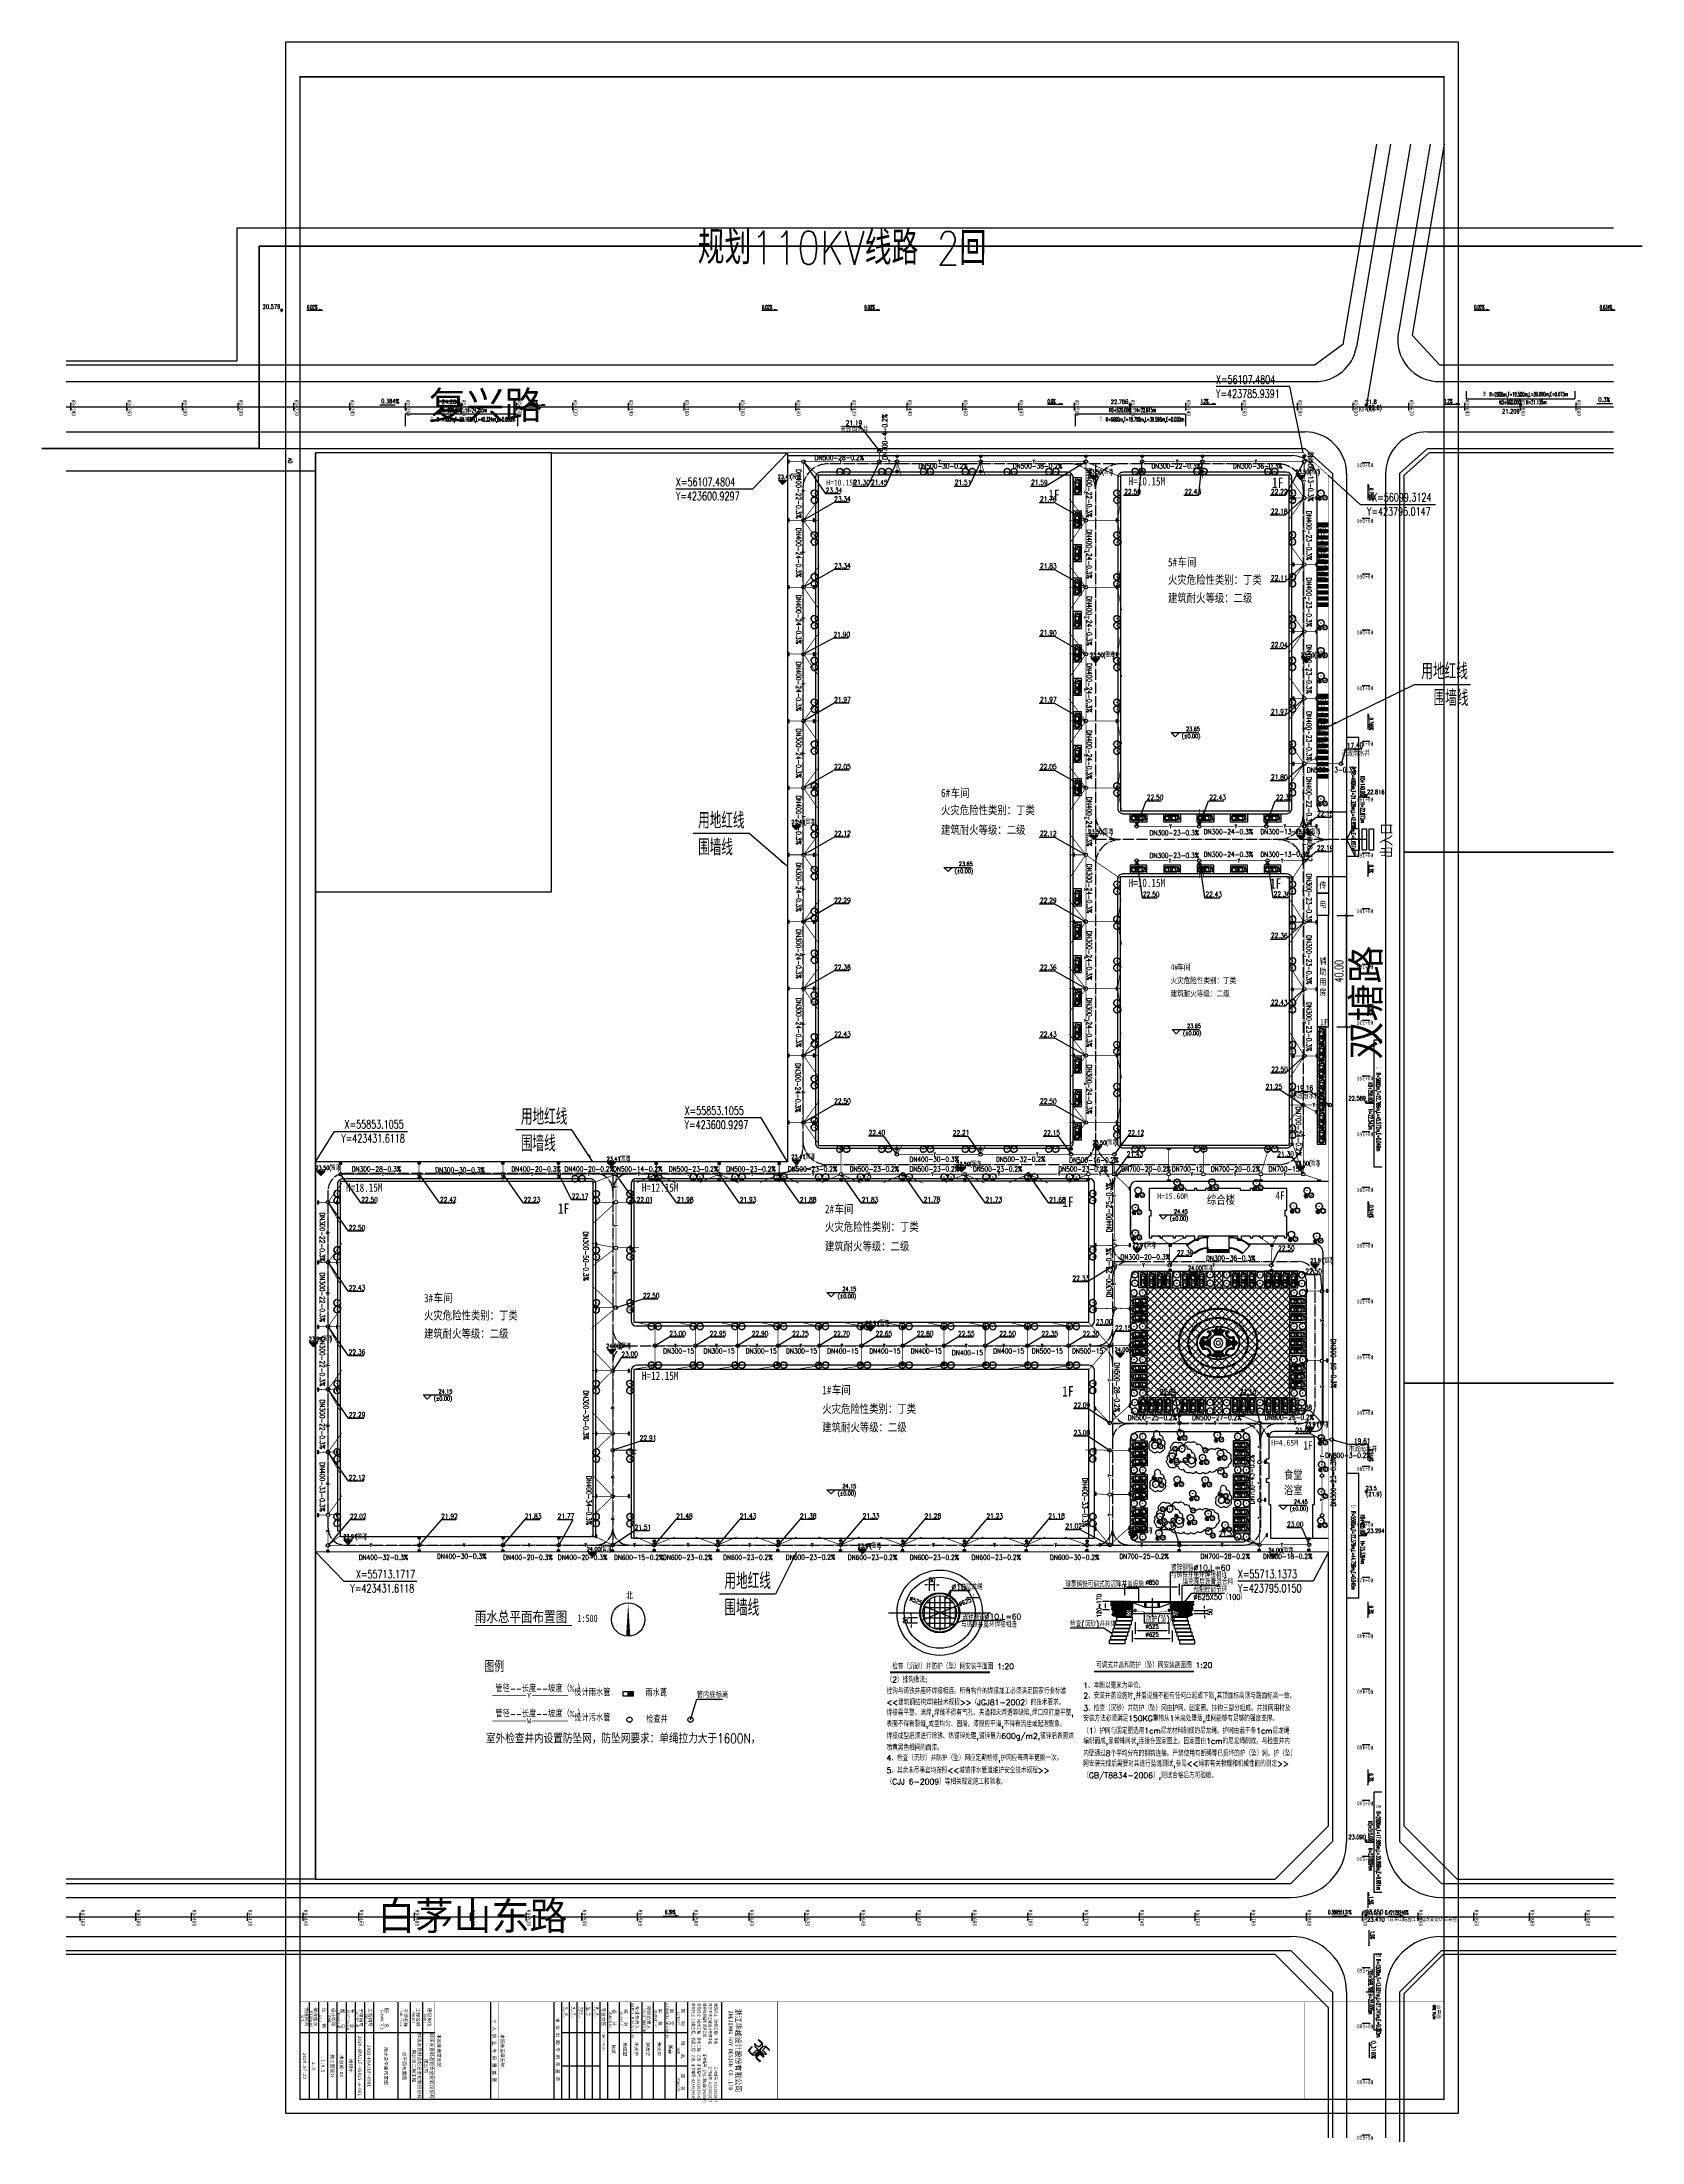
# Model space of a CAD drawing. Header units: millimetres. Extents: x 418304 to 847498, y 48187 to 111456.
# Drawn here: x 423333 to 423907, y 54477 to 55230 of the extents above; entities that cross this region are included whole.
import ezdxf
from ezdxf.enums import TextEntityAlignment as Align

# ---------------------------------------------------------------- set-up
doc = ezdxf.new("R2010")
doc.units = ezdxf.units.MM
doc.header["$LTSCALE"] = 1000
for name, pattern in [('CENTER', [2, 1.25, -0.25, 0.25, -0.25]), ('DASH', [0.35, 0.25, -0.1]), ('DOTE', [2.42, 2, -0.2, 0.02, -0.2]), ('X3', [5, 4, -1])]:
    doc.linetypes.add(name, pattern=pattern)
for name, color, linetype in [('0000-填充', 187, 'Continuous'), ('0000-绘图辅助线', 8, 'CENTER'), ('0000-部件-井体部分', 7, 'Continuous'), ('0000-部件-井盖设施', 2, 'Continuous'), ('0000-部件名称', 7, 'Continuous'), ('0000-部件字体标注', 3, 'Continuous'), ('0000-部件线性标注', 2, 'Continuous'), ('0000-防护网部分', 44, 'Continuous'), ('0000-阴影', 8, 'Continuous'), ('A绿-1', 82, 'Continuous'), ('DIM_COOR', 3, 'Continuous'), ('DIM_ELEV', 3, 'Continuous'), ('DIM_LEAD', 3, 'Continuous'), ('DIM_SYMB', 3, 'Continuous'), ('DN_DIM', 3, 'Continuous'), ('GROUND', 2, 'Continuous'), ('PIPE-雨水', 4, 'Continuous'), ('PUB_DIM', 3, 'Continuous'), ('PUB_TEXT', 7, 'Continuous'), ('PUB_TITLE', 4, 'Continuous'), ('TEXT_雨水', 7, 'Continuous'), ('TK', 4, 'Continuous'), ('TREE', 74, 'Continuous'), ('TWT_TEXT', 7, 'Continuous'), ('TWT_雨水口', 4, 'Continuous'), ('WELL_雨水', 4, 'Continuous'), ('WS_', 2, 'Continuous'), ('YS_GJ', 7, 'Continuous'), ('ZDH', 252, 'Continuous'), ('围墙线', 7, 'Continuous'), ('建设布局', 7, 'Continuous'), ('景观设计-硬质', 128, 'Continuous'), ('规划110kV线路', 255, 'Continuous'), ('路名', 7, 'Continuous'), ('道路', 4, 'Continuous'), ('道路中心线', 1, 'DOTE'), ('道路线', 142, 'Continuous'), ('道路网', 7, 'Continuous'), ('高程设计数据', 7, 'Continuous')]:
    doc.layers.add(name, color=color, linetype=linetype)
doc.styles.add('-宋体', font='', dxfattribs={"width": 0.8})
doc.styles.add('_HZTXT', font='txt.shx', dxfattribs={"width": 0.8, "bigfont": 'hztxt.shx'})
doc.styles.add('_TCH_DIM', font='SIMPLEX', dxfattribs={"bigfont": 'GBCBIG'})
doc.styles.add('_TCH_DIM_T3', font='SIMPLEX', dxfattribs={"width": 0.705882, "bigfont": 'GBCBIG'})
doc.styles.add('_TWT_DIM', font='SIMPLEX', dxfattribs={"width": 0.8, "height": 3.5, "bigfont": 'HZTXT'})
doc.styles.add('_TWT_PIPETEXT', font='SIMPLEX', dxfattribs={"width": 0.8, "height": 3.5, "bigfont": 'HZTXT'})
doc.styles.add('HT', font='simhei.ttf', dxfattribs={"width": 0.8})
doc.styles.add('HZ', font='rs.shx', dxfattribs={"width": 0.8, "bigfont": 'hztxt.shx'})
doc.styles.add('ROMANS', font='romans', dxfattribs={"width": 0.65, "height": 231.275})
doc.styles.get("Standard").update_dxf_attribs({"font": 'txt', "bigfont": 'gbcbig.shx'})
doc.styles.add('TSSD_REIN', font='tssdeng.shx', dxfattribs={"width": 0.7, "bigfont": 'tssdchn.shx'})
doc.styles.add('图框字体', font='', dxfattribs={"width": 0.8})
doc.styles.add('图框英文', font='romans.shx', dxfattribs={"width": 0.65, "bigfont": 'hztxt.shx'})
doc.styles.add('图签宋体', font='', dxfattribs={"height": 300})
doc.styles.add('图签黑体', font='simhei.ttf', dxfattribs={"height": 550})
doc.styles.add('宋', font='')
doc.styles.add('等线体', font='simhei.ttf')
doc.styles.add('黑体', font='simhei.ttf', dxfattribs={"width": 0.8, "height": 3.5})
doc.styles.get('-宋体').set_extended_font_data('SimSun')
doc.styles.get('图框字体').set_extended_font_data('NSimSun')
doc.styles.get('图签宋体').set_extended_font_data('NSimSun')
doc.styles.get('宋').set_extended_font_data('SimSun')
doc.linetypes.add('FENCELINE2', pattern='A,0.25,-0.1,[132,ltypeshp.shx,S=0.1,R=0,X=-0.1,Y=0],-0.1,1', length=1.45)
doc.dimstyles.new('_TCH_ARCH_M_M&&1', dxfattribs={"dimtxt": 2.975, "dimasz": 1, "dimexe": 2.5, "dimexo": 3, "dimgap": 1.2625, "dimtad": 1, "dimzin": 0, "dimdsep": 46, "dimtxsty": '_TCH_DIM_T3', "dimblk": 'ARCHTICK', "dimcen": 0.09, "dimclrt": 7, "dimazin": 2, "dimtfac": 1, "dimtdec": 0, "dimtix": 1, "dimtmove": 2, "dimatfit": 3, "dimfxl": 0, "dimtolj": 1, "dimtzin": 0, "dimarcsym": 0})
pattern_1 = [(45, (0, -1024.8721), (-0.898025612, 0.898025612), []), (135, (0, -1024.8721), (-0.898025612, -0.898025612), [])]

# ---------------------------------------------------------------- blocks, each defined once
blk = doc.blocks.new('wetrewtewtre')
at = {"layer": '建设布局', "color": 8, "linetype": 'Continuous', "flags": 128}
for points in [[(423897.23, 56107.48), (423831.09, 56107.48), (423822.01, 56099.31), (423822.01, 55964.25), (423897.23, 55964.25)], [(423897.23, 56107.48), (423831.09, 56107.48), (423822.01, 56099.31), (423822.01, 55964.25), (423897.23, 55964.25)], [(423897.23, 55964.25), (423822.01, 55964.25), (423822.01, 55773.77), (423897.23, 55773.77)], [(423897.23, 55964.25), (423822.01, 55964.25), (423822.01, 55773.77), (423897.23, 55773.77)], [(423897.23, 55773.77), (423822.01, 55773.77), (423822.02, 55614.89), (423841.14, 55595.77), (423897.23, 55595.77)], [(423897.23, 55773.77), (423822.01, 55773.77), (423822.02, 55614.89), (423841.14, 55595.77), (423897.23, 55595.77)], [(423795.01, 55503.06), (423795.02, 55549.65), (423775.89, 55568.77), (423342.15, 55568.77)], [(423795.01, 55503.06), (423795.02, 55549.65), (423775.89, 55568.77), (423342.15, 55568.77)], [(423898.28, 55568.77), (423836.14, 55568.77), (423822.02, 55554.65), (423822.02, 55501.53)], [(423898.28, 55568.77), (423836.14, 55568.77), (423822.02, 55554.65), (423822.02, 55501.53)]]:
    blk.add_lwpolyline(points, dxfattribs=at)
at = {"layer": '道路网', "color": 8, "linetype": 'Continuous'}
for p, q in [((423812.22, 56218.16), (423800.11, 56146.32)), ((423812.22, 56218.16), (423800.11, 56146.32)), ((423817.29, 56218.16), (423805.04, 56145.49)), ((423817.29, 56218.16), (423805.04, 56145.49)), ((423831.49, 56218.16), (423820.08, 56150.47)), ((423831.49, 56218.16), (423820.08, 56150.47)), ((423836.56, 56218.16), (423825.01, 56149.64)), ((423836.56, 56218.16), (423825.01, 56149.64)), ((423825.01, 56149.64), (423834.87, 56138.98)), ((423825.01, 56149.64), (423834.87, 56138.98)), ((423800.11, 56146.32), (423790.25, 56138.98)), ((423800.11, 56146.32), (423790.25, 56138.98)), ((423342.15, 56138.98), (423790.25, 56138.98)), ((423342.15, 56138.98), (423790.25, 56138.98)), ((423834.87, 56138.98), (423897.23, 56138.98)), ((423834.87, 56138.98), (423897.23, 56138.98)), ((423342.15, 56132.98), (423790.25, 56132.98)), ((423342.15, 56132.98), (423790.25, 56132.98)), ((423834.87, 56132.98), (423897.23, 56132.98)), ((423834.87, 56132.98), (423897.23, 56132.98)), ((423342.15, 56114.98), (423786.51, 56114.98)), ((423342.15, 56114.98), (423786.51, 56114.98)), ((423830.51, 56114.98), (423897.23, 56114.98)), ((423830.51, 56114.98), (423897.23, 56114.98)), ((423342.15, 56108.98), (423786.51, 56108.98)), ((423342.15, 56108.98), (423786.51, 56108.98)), ((423786.51, 56108.98), (423796.51, 56099.98)), ((423786.51, 56108.98), (423796.51, 56099.98)), ((423820.51, 56099.98), (423830.51, 56108.98)), ((423820.51, 56099.98), (423830.51, 56108.98)), ((423830.51, 56108.98), (423897.23, 56108.98)), ((423830.51, 56108.98), (423897.23, 56108.98)), ((423781.52, 55594.27), (423796.52, 55609.27)), ((423781.52, 55594.27), (423796.52, 55609.27)), ((423820.52, 55609.27), (423835.52, 55594.27)), ((423820.52, 55609.27), (423835.52, 55594.27)), ((423342.15, 55594.27), (423781.52, 55594.27)), ((423342.15, 55594.27), (423781.52, 55594.27)), ((423835.52, 55594.27), (423897.23, 55594.27)), ((423835.52, 55594.27), (423897.23, 55594.27)), ((423342.15, 55589.27), (423781.52, 55589.27)), ((423342.15, 55589.27), (423781.52, 55589.27)), ((423835.52, 55589.27), (423898.06, 55589.27)), ((423835.52, 55589.27), (423898.06, 55589.27)), ((423342.15, 55575.27), (423781.52, 55575.27)), ((423342.15, 55575.27), (423781.52, 55575.27)), ((423342.15, 55570.27), (423781.52, 55570.27)), ((423342.15, 55570.27), (423781.52, 55570.27)), ((423796.52, 55555.27), (423781.52, 55570.27)), ((423796.52, 55555.27), (423781.52, 55570.27)), ((423835.52, 55570.27), (423820.52, 55555.27)), ((423835.52, 55570.27), (423820.52, 55555.27)), ((423835.52, 55575.27), (423898.22, 55575.27)), ((423835.52, 55575.27), (423898.22, 55575.27)), ((423835.52, 55570.27), (423898.27, 55570.27)), ((423835.52, 55570.27), (423898.27, 55570.27)), ((423796.52, 55555.27), (423796.52, 55503.06)), ((423796.52, 55555.27), (423796.52, 55503.06)), ((423801.52, 55555.27), (423801.52, 55503.06)), ((423801.52, 55555.27), (423801.52, 55503.06)), ((423815.52, 55555.27), (423815.52, 55503.06)), ((423815.52, 55555.27), (423815.52, 55503.06)), ((423820.52, 55555.27), (423820.52, 55501.53)), ((423820.52, 55555.27), (423820.52, 55501.53))]:
    blk.add_line(p, q, dxfattribs=at)
at = {"layer": '道路网', "color": 8, "linetype": 'X3'}
for p, q in [((423824.39, 56218.16), (423808.51, 56123.98)), ((423824.39, 56218.16), (423808.51, 56123.98)), ((423342.15, 56123.98), (423897.23, 56123.98)), ((423342.15, 56123.98), (423897.23, 56123.98)), ((423342.15, 55582.27), (423897.34, 55582.27)), ((423342.15, 55582.27), (423897.34, 55582.27))]:
    blk.add_line(p, q, dxfattribs=at)
at = {"layer": '道路网', "color": 8, "linetype": 'Continuous', "lineweight": 30}
for p, q in [((423343.9, 56122.58), (423343.9, 56125.38)), ((423343.9, 56122.58), (423343.9, 56125.38)), ((423363.9, 56122.58), (423363.9, 56125.38)), ((423363.9, 56122.58), (423363.9, 56125.38)), ((423383.9, 56122.58), (423383.9, 56125.38)), ((423383.9, 56122.58), (423383.9, 56125.38)), ((423403.9, 56122.58), (423403.9, 56125.38)), ((423403.9, 56122.58), (423403.9, 56125.38)), ((423423.9, 56122.58), (423423.9, 56125.38)), ((423423.9, 56122.58), (423423.9, 56125.38)), ((423443.9, 56122.58), (423443.9, 56125.38)), ((423443.9, 56122.58), (423443.9, 56125.38)), ((423463.9, 56122.58), (423463.9, 56125.38)), ((423463.9, 56122.58), (423463.9, 56125.38)), ((423483.9, 56122.58), (423483.9, 56125.38)), ((423483.9, 56122.58), (423483.9, 56125.38)), ((423503.9, 56122.58), (423503.9, 56125.38)), ((423503.9, 56122.58), (423503.9, 56125.38)), ((423523.9, 56122.58), (423523.9, 56125.38)), ((423523.9, 56122.58), (423523.9, 56125.38)), ((423543.9, 56122.58), (423543.9, 56125.38)), ((423543.9, 56122.58), (423543.9, 56125.38)), ((423563.9, 56122.58), (423563.9, 56125.38)), ((423563.9, 56122.58), (423563.9, 56125.38)), ((423583.9, 56122.58), (423583.9, 56125.38)), ((423583.9, 56122.58), (423583.9, 56125.38)), ((423603.9, 56122.58), (423603.9, 56125.38)), ((423603.9, 56122.58), (423603.9, 56125.38)), ((423623.9, 56122.58), (423623.9, 56125.38)), ((423623.9, 56122.58), (423623.9, 56125.38)), ((423643.9, 56122.58), (423643.9, 56125.38)), ((423643.9, 56122.58), (423643.9, 56125.38)), ((423663.9, 56122.58), (423663.9, 56125.38)), ((423663.9, 56122.58), (423663.9, 56125.38)), ((423683.9, 56122.58), (423683.9, 56125.38)), ((423683.9, 56122.58), (423683.9, 56125.38)), ((423703.9, 56122.58), (423703.9, 56125.38)), ((423703.9, 56122.58), (423703.9, 56125.38)), ((423723.9, 56122.58), (423723.9, 56125.38)), ((423723.9, 56122.58), (423723.9, 56125.38)), ((423743.9, 56122.58), (423743.9, 56125.38)), ((423743.9, 56122.58), (423743.9, 56125.38)), ((423763.9, 56122.58), (423763.9, 56125.38)), ((423763.9, 56122.58), (423763.9, 56125.38)), ((423783.9, 56122.58), (423783.9, 56125.38)), ((423783.9, 56122.58), (423783.9, 56125.38)), ((423803.9, 56122.58), (423803.9, 56125.38)), ((423803.9, 56122.58), (423803.9, 56125.38)), ((423807.11, 56123.98), (423809.91, 56123.98)), ((423807.11, 56123.98), (423809.91, 56123.98)), ((423823.9, 56122.58), (423823.9, 56125.38)), ((423823.9, 56122.58), (423823.9, 56125.38)), ((423843.9, 56122.58), (423843.9, 56125.38)), ((423843.9, 56122.58), (423843.9, 56125.38)), ((423863.9, 56122.58), (423863.9, 56125.38)), ((423863.9, 56122.58), (423863.9, 56125.38)), ((423883.9, 56122.58), (423883.9, 56125.38)), ((423883.9, 56122.58), (423883.9, 56125.38)), ((423807.11, 56103.98), (423809.91, 56103.98)), ((423807.11, 56103.98), (423809.91, 56103.98)), ((423807.11, 56083.98), (423809.91, 56083.98)), ((423807.11, 56083.98), (423809.91, 56083.98)), ((423807.11, 56063.98), (423809.91, 56063.98)), ((423807.11, 56063.98), (423809.91, 56063.98)), ((423807.11, 56043.98), (423809.91, 56043.98)), ((423807.11, 56043.98), (423809.91, 56043.98)), ((423807.11, 56023.98), (423809.91, 56023.98)), ((423807.11, 56023.98), (423809.91, 56023.98)), ((423807.11, 56003.98), (423809.91, 56003.98)), ((423807.11, 56003.98), (423809.91, 56003.98)), ((423807.11, 55983.98), (423809.91, 55983.98)), ((423807.11, 55983.98), (423809.91, 55983.98)), ((423807.11, 55963.98), (423809.91, 55963.98)), ((423807.11, 55963.98), (423809.91, 55963.98)), ((423807.11, 55943.98), (423809.91, 55943.98)), ((423807.11, 55943.98), (423809.91, 55943.98)), ((423807.11, 55923.98), (423809.91, 55923.98)), ((423807.11, 55923.98), (423809.91, 55923.98)), ((423807.11, 55903.98), (423809.91, 55903.98)), ((423807.11, 55903.98), (423809.91, 55903.98)), ((423807.11, 55883.98), (423809.91, 55883.98)), ((423807.11, 55883.98), (423809.91, 55883.98)), ((423807.11, 55863.98), (423809.91, 55863.98)), ((423807.11, 55863.98), (423809.91, 55863.98)), ((423807.11, 55843.98), (423809.91, 55843.98)), ((423807.11, 55843.98), (423809.91, 55843.98)), ((423807.11, 55823.98), (423809.91, 55823.98)), ((423807.11, 55823.98), (423809.91, 55823.98)), ((423807.11, 55803.98), (423809.91, 55803.98)), ((423807.11, 55803.98), (423809.91, 55803.98)), ((423807.11, 55783.98), (423809.91, 55783.98)), ((423807.11, 55783.98), (423809.91, 55783.98)), ((423807.11, 55763.98), (423809.91, 55763.98)), ((423807.11, 55763.98), (423809.91, 55763.98)), ((423807.11, 55743.98), (423809.91, 55743.98)), ((423807.11, 55743.98), (423809.91, 55743.98)), ((423807.11, 55723.98), (423809.91, 55723.98)), ((423807.11, 55723.98), (423809.91, 55723.98)), ((423809.91, 55703.98), (423807.11, 55703.98)), ((423809.91, 55703.98), (423807.11, 55703.98)), ((423809.91, 55683.98), (423807.11, 55683.98)), ((423809.91, 55683.98), (423807.11, 55683.98)), ((423809.91, 55663.98), (423807.11, 55663.98)), ((423809.91, 55663.98), (423807.11, 55663.98)), ((423809.91, 55643.98), (423807.11, 55643.98)), ((423809.91, 55643.98), (423807.11, 55643.98)), ((423809.91, 55623.98), (423807.11, 55623.98)), ((423809.91, 55623.98), (423807.11, 55623.98)), ((423809.91, 55603.98), (423807.11, 55603.98)), ((423809.91, 55603.98), (423807.11, 55603.98)), ((423347.06, 55583.67), (423347.06, 55580.87)), ((423347.06, 55583.67), (423347.06, 55580.87)), ((423367.06, 55583.67), (423367.06, 55580.87)), ((423367.06, 55583.67), (423367.06, 55580.87)), ((423387.06, 55583.67), (423387.06, 55580.87)), ((423387.06, 55583.67), (423387.06, 55580.87)), ((423407.06, 55583.67), (423407.06, 55580.87)), ((423407.06, 55583.67), (423407.06, 55580.87)), ((423427.06, 55583.67), (423427.06, 55580.87)), ((423427.06, 55583.67), (423427.06, 55580.87)), ((423447.06, 55583.67), (423447.06, 55580.87)), ((423447.06, 55583.67), (423447.06, 55580.87)), ((423467.06, 55583.67), (423467.06, 55580.87)), ((423467.06, 55583.67), (423467.06, 55580.87)), ((423487.06, 55583.67), (423487.06, 55580.87)), ((423487.06, 55583.67), (423487.06, 55580.87)), ((423507.06, 55583.67), (423507.06, 55580.87)), ((423507.06, 55583.67), (423507.06, 55580.87)), ((423527.06, 55583.67), (423527.06, 55580.87)), ((423527.06, 55583.67), (423527.06, 55580.87)), ((423547.06, 55583.67), (423547.06, 55580.87)), ((423547.06, 55583.67), (423547.06, 55580.87)), ((423567.06, 55583.67), (423567.06, 55580.87)), ((423567.06, 55583.67), (423567.06, 55580.87)), ((423587.06, 55583.67), (423587.06, 55580.87)), ((423587.06, 55583.67), (423587.06, 55580.87)), ((423607.06, 55583.67), (423607.06, 55580.87)), ((423607.06, 55583.67), (423607.06, 55580.87)), ((423627.06, 55583.67), (423627.06, 55580.87)), ((423627.06, 55583.67), (423627.06, 55580.87)), ((423647.06, 55583.67), (423647.06, 55580.87)), ((423647.06, 55583.67), (423647.06, 55580.87)), ((423667.06, 55583.67), (423667.06, 55580.87)), ((423667.06, 55583.67), (423667.06, 55580.87)), ((423687.06, 55583.67), (423687.06, 55580.87)), ((423687.06, 55583.67), (423687.06, 55580.87)), ((423707.06, 55583.67), (423707.06, 55580.87)), ((423707.06, 55583.67), (423707.06, 55580.87)), ((423727.06, 55583.67), (423727.06, 55580.87)), ((423727.06, 55583.67), (423727.06, 55580.87)), ((423747.06, 55583.67), (423747.06, 55580.87)), ((423747.06, 55583.67), (423747.06, 55580.87)), ((423767.06, 55583.67), (423767.06, 55580.87)), ((423767.06, 55583.67), (423767.06, 55580.87)), ((423787.06, 55583.67), (423787.06, 55580.87)), ((423787.06, 55583.67), (423787.06, 55580.87)), ((423807.06, 55583.67), (423807.06, 55580.87)), ((423807.06, 55583.67), (423807.06, 55580.87)), ((423809.92, 55583.98), (423807.12, 55583.98)), ((423809.92, 55583.98), (423807.12, 55583.98)), ((423827.06, 55583.67), (423827.06, 55580.87)), ((423827.06, 55583.67), (423827.06, 55580.87)), ((423847.06, 55583.67), (423847.06, 55580.87)), ((423847.06, 55583.67), (423847.06, 55580.87)), ((423867.06, 55583.67), (423867.06, 55580.87)), ((423867.06, 55583.67), (423867.06, 55580.87)), ((423887.06, 55583.67), (423887.06, 55580.87)), ((423887.06, 55583.67), (423887.06, 55580.87)), ((423809.92, 55563.98), (423807.12, 55563.98)), ((423809.92, 55563.98), (423807.12, 55563.98)), ((423809.92, 55543.98), (423807.12, 55543.98)), ((423809.92, 55543.98), (423807.12, 55543.98)), ((423809.92, 55523.98), (423807.12, 55523.98)), ((423809.92, 55523.98), (423807.12, 55523.98)), ((423809.92, 55503.98), (423807.12, 55503.98)), ((423809.92, 55503.98), (423807.12, 55503.98))]:
    blk.add_line(p, q, dxfattribs=at)
at = {"layer": '道路网', "color": 8, "linetype": 'Continuous', "flags": 128}
for points in [[(423796.51, 56099.98), (423796.51, 55746.27), (423796.52, 55609.27)], [(423796.51, 56099.98), (423796.51, 55746.27), (423796.52, 55609.27)], [(423801.51, 56099.98), (423801.51, 55741.27), (423801.52, 55609.27)], [(423801.51, 56099.98), (423801.51, 55741.27), (423801.52, 55609.27)], [(423815.51, 56099.98), (423815.51, 55741.27), (423815.52, 55609.27)], [(423815.51, 56099.98), (423815.51, 55741.27), (423815.52, 55609.27)], [(423820.51, 56099.98), (423820.51, 55746.27), (423820.52, 55609.27)], [(423820.51, 56099.98), (423820.51, 55746.27), (423820.52, 55609.27)]]:
    blk.add_lwpolyline(points, dxfattribs=at)
at = {"layer": '道路网', "color": 8, "linetype": 'Continuous'}
for centre, radius, start, end in [((423834.87, 56147.98), 15, 170.42992, 270), ((423834.87, 56147.98), 15, 170.42992, 270), ((423790.25, 56147.98), 15, 270, 350.42992), ((423790.25, 56147.98), 15, 270, 350.42992), ((423786.51, 56099.98), 15, 0.00005, 90), ((423786.51, 56099.98), 15, 0.00005, 90), ((423830.51, 56099.98), 15, 90, 180.00005), ((423830.51, 56099.98), 15, 90, 180.00005), ((423781.52, 55609.27), 20, 270, 0.00005), ((423781.52, 55609.27), 20, 270, 0.00005), ((423835.52, 55609.27), 20, 180.00005, 270), ((423835.52, 55609.27), 20, 180.00005, 270), ((423781.52, 55555.27), 20, 0.00005, 90), ((423781.52, 55555.27), 20, 0.00005, 90), ((423835.52, 55555.27), 20, 90, 180.00005), ((423835.52, 55555.27), 20, 90, 180.00005)]:
    blk.add_arc(centre, radius, start, end, dxfattribs=at)
at = {"layer": '道路网', "color": 8, "linetype": 'Continuous', "style": '等线体', "width": 0.8}
for s, rotation, p in [('K0+140', 271.05516, (423344.07, 56126.53)), ('K0+140', 271.05516, (423344.07, 56126.53)), ('K0+160', 271.05516, (423364.07, 56126.53)), ('K0+160', 271.05516, (423364.07, 56126.53)), ('K0+180', 271.05516, (423384.07, 56126.53)), ('K0+180', 271.05516, (423384.07, 56126.53)), ('K0+200', 271.05516, (423404.07, 56126.53)), ('K0+200', 271.05516, (423404.07, 56126.53)), ('K0+220', 271.05516, (423424.07, 56126.53)), ('K0+220', 271.05516, (423424.07, 56126.53)), ('K0+240', 271.05516, (423444.07, 56126.53)), ('K0+240', 271.05516, (423444.07, 56126.53)), ('K0+260', 271.05516, (423464.07, 56126.53)), ('K0+260', 271.05516, (423464.07, 56126.53)), ('K0+280', 271.05516, (423484.07, 56126.53)), ('K0+280', 271.05516, (423484.07, 56126.53)), ('K0+300', 271.05516, (423504.07, 56126.53)), ('K0+300', 271.05516, (423504.07, 56126.53)), ('K0+320', 271.05516, (423524.07, 56126.53)), ('K0+320', 271.05516, (423524.07, 56126.53)), ('K0+340', 271.05516, (423544.07, 56126.53)), ('K0+340', 271.05516, (423544.07, 56126.53)), ('K0+360', 271.05516, (423564.07, 56126.53)), ('K0+360', 271.05516, (423564.07, 56126.53)), ('K0+380', 271.05516, (423584.07, 56126.53)), ('K0+380', 271.05516, (423584.07, 56126.53)), ('K0+400', 271.05516, (423604.07, 56126.53)), ('K0+400', 271.05516, (423604.07, 56126.53)), ('K0+420', 271.05516, (423624.07, 56126.53)), ('K0+420', 271.05516, (423624.07, 56126.53)), ('K0+440', 271.05516, (423644.07, 56126.53)), ('K0+440', 271.05516, (423644.07, 56126.53)), ('K0+460', 271.05516, (423664.07, 56126.53)), ('K0+460', 271.05516, (423664.07, 56126.53)), ('K0+480', 271.05516, (423684.07, 56126.53)), ('K0+480', 271.05516, (423684.07, 56126.53)), ('K0+500', 271.05516, (423704.07, 56126.53)), ('K0+500', 271.05516, (423704.07, 56126.53)), ('K0+520', 271.05516, (423724.07, 56126.53)), ('K0+520', 271.05516, (423724.07, 56126.53)), ('K0+540', 271.05516, (423744.07, 56126.53)), ('K0+540', 271.05516, (423744.07, 56126.53)), ('K0+560', 271.05516, (423764.07, 56126.53)), ('K0+560', 271.05516, (423764.07, 56126.53)), ('K0+580', 271.05516, (423784.07, 56126.53)), ('K0+580', 271.05516, (423784.07, 56126.53)), ('K0+600', 271.05516, (423804.07, 56126.53)), ('K0+600', 271.05516, (423804.07, 56126.53)), ('K0+000', 359.63307, (423805.98, 56122.25)), ('K0+000', 359.63307, (423805.98, 56122.25)), ('K0+620', 271.05516, (423824.07, 56126.53)), ('K0+620', 271.05516, (423824.07, 56126.53)), ('K0+640', 271.05516, (423844.07, 56126.53)), ('K0+640', 271.05516, (423844.07, 56126.53)), ('K0+660', 271.05516, (423864.07, 56126.53)), ('K0+660', 271.05516, (423864.07, 56126.53)), ('K0+680', 271.05516, (423884.07, 56126.53)), ('K0+680', 271.05516, (423884.07, 56126.53)), ('K0+020', 181.05516, (423811.07, 56103.81)), ('K0+020', 181.05516, (423811.07, 56103.81)), ('K0+040', 181.05516, (423811.07, 56083.81)), ('K0+040', 181.05516, (423811.07, 56083.81)), ('K0+060', 181.05516, (423811.07, 56063.81)), ('K0+060', 181.05516, (423811.07, 56063.81)), ('K0+080', 181.05516, (423811.07, 56043.81)), ('K0+080', 181.05516, (423811.07, 56043.81)), ('K0+100', 181.05516, (423811.07, 56023.81)), ('K0+100', 181.05516, (423811.07, 56023.81)), ('K0+120', 181.05516, (423811.07, 56003.81)), ('K0+120', 181.05516, (423811.07, 56003.81)), ('K0+140', 181.05516, (423811.07, 55983.81)), ('K0+140', 181.05516, (423811.07, 55983.81)), ('K0+160', 181.05516, (423811.07, 55963.81)), ('K0+160', 181.05516, (423811.07, 55963.81)), ('K0+180', 181.05516, (423811.07, 55943.81)), ('K0+180', 181.05516, (423811.07, 55943.81)), ('K0+200', 181.05516, (423811.07, 55923.81)), ('K0+200', 181.05516, (423811.07, 55923.81)), ('K0+220', 181.05516, (423811.07, 55903.81)), ('K0+220', 181.05516, (423811.07, 55903.81)), ('K0+240', 181.05516, (423811.07, 55883.81)), ('K0+240', 181.05516, (423811.07, 55883.81)), ('K0+260', 181.05516, (423811.07, 55863.81)), ('K0+260', 181.05516, (423811.07, 55863.81)), ('K0+280', 181.05516, (423811.07, 55843.81)), ('K0+280', 181.05516, (423811.07, 55843.81)), ('K0+300', 181.05516, (423811.07, 55823.81)), ('K0+300', 181.05516, (423811.07, 55823.81)), ('K0+320', 181.05516, (423811.07, 55803.81)), ('K0+320', 181.05516, (423811.07, 55803.81)), ('K0+340', 181.05516, (423811.07, 55783.81)), ('K0+340', 181.05516, (423811.07, 55783.81)), ('K0+360', 181.05516, (423811.07, 55763.81)), ('K0+360', 181.05516, (423811.07, 55763.81)), ('K0+380', 181.05516, (423811.07, 55743.81)), ('K0+380', 181.05516, (423811.07, 55743.81)), ('K0+400', 179.38404, (423811.13, 55723.72)), ('K0+400', 179.38404, (423811.13, 55723.72)), ('K0+420', 179.38404, (423811.13, 55703.72)), ('K0+420', 179.38404, (423811.13, 55703.72)), ('K0+440', 179.38404, (423811.13, 55683.72)), ('K0+440', 179.38404, (423811.13, 55683.72)), ('K0+460', 179.38404, (423811.13, 55663.72)), ('K0+460', 179.38404, (423811.13, 55663.72)), ('K0+480', 179.38404, (423811.13, 55643.72)), ('K0+480', 179.38404, (423811.13, 55643.72)), ('K0+500', 179.38404, (423811.13, 55623.72)), ('K0+500', 179.38404, (423811.13, 55623.72)), ('K0+520', 179.38404, (423811.13, 55603.72)), ('K0+520', 179.38404, (423811.13, 55603.72)), ('K0+360', 271.05516, (423347.31, 55584.81)), ('K0+360', 271.05516, (423347.31, 55584.81)), ('K0+380', 271.05516, (423367.31, 55584.81)), ('K0+380', 271.05516, (423367.31, 55584.81)), ('K0+400', 271.05516, (423387.31, 55584.81)), ('K0+400', 271.05516, (423387.31, 55584.81)), ('K0+420', 271.05516, (423407.31, 55584.81)), ('K0+420', 271.05516, (423407.31, 55584.81)), ('K0+440', 271.05516, (423427.31, 55584.81)), ('K0+440', 271.05516, (423427.31, 55584.81)), ('K0+460', 271.05516, (423447.31, 55584.81)), ('K0+460', 271.05516, (423447.31, 55584.81)), ('K0+480', 271.05516, (423467.31, 55584.81)), ('K0+480', 271.05516, (423467.31, 55584.81)), ('K0+500', 271.05516, (423487.31, 55584.81)), ('K0+500', 271.05516, (423487.31, 55584.81)), ('K0+520', 271.05516, (423507.31, 55584.81)), ('K0+520', 271.05516, (423507.31, 55584.81)), ('K0+540', 271.05516, (423527.31, 55584.81)), ('K0+540', 271.05516, (423527.31, 55584.81)), ('K0+560', 271.05516, (423547.31, 55584.81)), ('K0+560', 271.05516, (423547.31, 55584.81)), ('K0+580', 271.05516, (423567.31, 55584.81)), ('K0+580', 271.05516, (423567.31, 55584.81)), ('K0+600', 271.05516, (423587.31, 55584.81)), ('K0+600', 271.05516, (423587.31, 55584.81)), ('K0+620', 271.05516, (423607.31, 55584.81)), ('K0+620', 271.05516, (423607.31, 55584.81)), ('K0+640', 271.05516, (423627.31, 55584.81)), ('K0+640', 271.05516, (423627.31, 55584.81)), ('K0+660', 271.05516, (423647.31, 55584.81)), ('K0+660', 271.05516, (423647.31, 55584.81)), ('K0+680', 271.05516, (423667.31, 55584.81)), ('K0+680', 271.05516, (423667.31, 55584.81)), ('K0+700', 271.05516, (423687.31, 55584.81)), ('K0+700', 271.05516, (423687.31, 55584.81)), ('K0+720', 271.05516, (423707.31, 55584.81)), ('K0+720', 271.05516, (423707.31, 55584.81)), ('K0+740', 271.05516, (423727.31, 55584.81)), ('K0+740', 271.05516, (423727.31, 55584.81)), ('K0+760', 271.05516, (423747.31, 55584.81)), ('K0+760', 271.05516, (423747.31, 55584.81)), ('K0+780', 271.05516, (423767.31, 55584.81)), ('K0+780', 271.05516, (423767.31, 55584.81)), ('K0+800', 271.05516, (423787.31, 55584.81)), ('K0+800', 271.05516, (423787.31, 55584.81)), ('K0+820', 271.05516, (423807.31, 55584.81)), ('K0+820', 271.05516, (423807.31, 55584.81)), ('K0+840', 271.05516, (423827.31, 55584.81)), ('K0+840', 271.05516, (423827.31, 55584.81)), ('K0+860', 271.05516, (423847.31, 55584.81)), ('K0+860', 271.05516, (423847.31, 55584.81)), ('K0+880', 271.05516, (423867.31, 55584.81)), ('K0+880', 271.05516, (423867.31, 55584.81)), ('K0+900', 271.05516, (423887.31, 55584.81)), ('K0+900', 271.05516, (423887.31, 55584.81)), ('K0+540', 179.38404, (423813.95, 55583.93)), ('K0+540', 179.38404, (423813.95, 55583.93)), ('K0+560', 179.38404, (423811.13, 55563.72)), ('K0+560', 179.38404, (423811.13, 55563.72)), ('K0+580', 179.38404, (423811.13, 55543.72)), ('K0+580', 179.38404, (423811.13, 55543.72)), ('K0+600', 179.38404, (423811.13, 55523.72)), ('K0+600', 179.38404, (423811.13, 55523.72)), ('K0+620', 179.38404, (423811.13, 55503.72)), ('K0+620', 179.38404, (423811.13, 55503.72))]:
    blk.add_text(s, height=1.5, rotation=rotation, dxfattribs=at).set_placement(p)
blk = doc.blocks.new('dc')
for p, q in [((424933.93, 55036.82), (424930.88, 55042.78)), ((424930.88, 55042.78), (424930.88, 55040.62)), ((424924.28, 55033), (424924.27, 55040.62)), ((424924.27, 55040.62), (424925.8, 55040.62)), ((424925.8, 55040.62), (424925.8, 55033)), ((424926.82, 55033), (424926.81, 55040.62)), ((424926.81, 55040.62), (424928.34, 55040.62)), ((424928.34, 55040.62), (424928.34, 55033)), ((424930.88, 55040.62), (424929.35, 55040.62)), ((424929.35, 55040.62), (424929.36, 55033)), ((424930.89, 55030.84), (424933.93, 55036.82)), ((424925.8, 55033), (424924.28, 55033)), ((424928.34, 55033), (424926.82, 55033)), ((424929.36, 55033), (424930.89, 55033)), ((424930.89, 55033), (424930.89, 55030.84))]:
    blk.add_line(p, q)
blk = doc.blocks.new('$plan$00001328')
at = {"layer": '道路线', "color": 8}
for p, q in [((-2279, 116), (-2219, 807)), ((-2254, 116), (-2194, 806)), ((-2219, 807), (-1493, 889)), ((-1551, 693), (-2199, 695)), ((-1707, 230), (-1717, -16)), ((-1667, 459), (-1707, 230)), ((-1551, 693), (-1667, 459)), ((-1508, 707), (-1562, 671)), ((-1493, 889), (-1285, 919)), ((-979, 619), (-1374, 729)), ((-1053, 923), (-878, 906)), ((-1023, 812), (1078, 831)), ((-582, 620), (-1023, 812)), ((-1019, -34), (-1015, 284)), ((-1015, 284), (-979, 619)), ((626, 562), (-988, 538)), ((-878, 906), (1645, 899)), ((6, 627), (-582, 620)), ((-21, 822), (6, 627)), ((116, 823), (74, 627)), ((623, 633), (74, 627)), ((223, 404), (223, -456)), ((586, 444), (263, 444)), ((1224, 895), (623, 633)), ((1249, 767), (626, 562)), ((626, -456), (626, 404)), ((810, 258), (722, 594)), ((822, -38), (810, 258)), ((1370, 583), (1207, 751)), ((2643, 745), (1249, 767)), ((2844, 342), (1302, 653)), ((1448, 334), (1370, 583)), ((1469, -41), (1448, 334)), ((1645, 899), (2034, 915)), ((2034, 915), (2086, 904)), ((2427, 855), (2086, 904)), ((2367, 864), (2369, 870)), ((2369, 870), (2650, 842)), ((2604, 806), (2427, 855)), ((2787, 351), (2640, 772)), ((2720, 782), (2894, 148)), ((2762, 16), (2740, 362)), ((2816, 347), (2866, 112)), ((-2279, -163), (-2219, -855)), ((-2254, -163), (-2194, -854)), ((-2219, -855), (-1493, -937)), ((-1551, -741), (-2199, -743)), ((-1706, -277), (-1717, -32)), ((-1667, -507), (-1707, -277)), ((-1551, -741), (-1667, -507)), ((-1508, -755), (-1562, -719)), ((-1493, -937), (-1285, -966)), ((-1374, -776), (-1374, -777)), ((-979, -667), (-1371, -776)), ((-1053, -971), (-878, -954)), ((-582, -668), (-1023, -860)), ((-1023, -860), (1078, -879)), ((-1019, -14), (-1015, -332)), ((-1015, -332), (-979, -667)), ((626, -610), (-988, -585)), ((-878, -954), (1645, -947)), ((8, -674), (-582, -668)), ((-17, -869), (8, -674)), ((623, -681), (73, -675)), ((111, -870), (73, -675)), ((263, -496), (586, -496)), ((1224, -943), (623, -681)), ((1249, -815), (626, -610)), ((810, -306), (722, -641)), ((822, -10), (810, -306)), ((1370, -631), (1207, -799)), ((2643, -793), (1249, -815)), ((2844, -390), (1302, -701)), ((1448, -382), (1370, -630)), ((1469, -7), (1448, -382)), ((1645, -947), (2034, -963)), ((2034, -963), (2086, -952)), ((2427, -903), (2086, -952)), ((2367, -911), (2369, -918)), ((2369, -918), (2650, -889)), ((2604, -854), (2427, -903)), ((2787, -399), (2640, -820)), ((2720, -830), (2894, -195)), ((2762, -64), (2740, -410)), ((2816, -395), (2866, -160))]:
    blk.add_line(p, q, dxfattribs=at)
blk.add_circle((2608, -21), 62.7, dxfattribs=at)
for centre, radius, start, end in [((-665, -24), 1620, 175.059237, 184.940763), ((-640, -24), 1620, 175.059237, 184.940763), ((-1418, 573), 162, 74.469362, 123.735927), ((-1148, -44), 972, 84.374284, 98.071591), ((263, 404), 40, 90, 180), ((586, 404), 40, 0, 90), ((-191, -40), 1591, 331.455965, 29.522663), ((2589, 754), 54, 19.210618, 74.51383), ((2642, 761), 81, 15.338527, 84.189803), ((2115, -24), 648, 356.473514, 3.526486), ((2233, -24), 648, 347.905243, 12.094757), ((2269, -24), 648, 344.661473, 15.338527), ((-1418, -621), 162, 236.264046, 286.819829), ((-1148, -4), 972, 261.928409, 275.625716), ((263, -456), 40, 180, 270), ((586, -456), 40, 270, 0), ((2589, -802), 54, 285.48617, 340.789382), ((2642, -809), 81, 275.810197, 344.661473)]:
    blk.add_arc(centre, radius, start, end, dxfattribs=at)
blk = doc.blocks.new('004')
at = {"layer": 'A绿-1', "color": 8}
for p, q in [((-1068, 284), (-1052, 317)), ((-942, 226), (-1068, 284)), ((-1060, 128), (-1052, 186)), ((-966, 56), (-1060, 128)), ((-1052, 317), (-911, 278)), ((-1052, 186), (-950, 121)), ((-1052, -69), (-1052, 3)), ((-1052, 3), (-966, -3)), ((-982, 428), (-966, 461)), ((-927, 415), (-982, 428)), ((-966, 461), (-864, 454)), ((-966, -3), (-966, 56)), ((-950, 121), (-942, 226)), ((-942, 369), (-927, 415)), ((-887, 324), (-942, 369)), ((-911, 278), (-887, 324)), ((-872, 605), (-895, 533)), ((-895, 533), (-864, 481)), ((-825, 585), (-872, 605)), ((-864, 454), (-840, 461)), ((-793, 644), (-825, 585)), ((-762, 716), (-809, 677)), ((-809, 677), (-793, 644)), ((-699, 834), (-770, 749)), ((-770, 749), (-723, 742)), ((-723, 651), (-762, 716)), ((-723, 742), (-691, 683)), ((-691, 683), (-723, 651)), ((-691, 762), (-699, 834)), ((-534, 794), (-691, 762)), ((-511, 892), (-605, 840)), ((-605, 840), (-534, 794)), ((-456, 866), (-511, 892)), ((-401, 899), (-456, 866)), ((-354, 971), (-440, 997)), ((-440, 997), (-401, 899)), ((-283, 860), (-354, 971)), ((-276, 925), (-283, 860)), ((-244, 925), (-276, 925)), ((-205, 1023), (-268, 997)), ((-268, 997), (-244, 925)), ((-182, 945), (-205, 1023)), ((-134, 964), (-182, 945)), ((70, 1036), (-9, 1030)), ((-9, 1030), (-9, 991)), ((70, 977), (70, 1036)), ((93, 938), (70, 977)), ((132, 906), (93, 938)), ((179, 1023), (132, 906)), ((250, 1017), (179, 1023)), ((266, 945), (250, 1017)), ((321, 912), (266, 945)), ((360, 945), (321, 977)), ((321, 977), (321, 912)), ((360, 847), (360, 945)), ((399, 814), (360, 847)), ((438, 853), (399, 814)), ((478, 827), (438, 853)), ((525, 879), (478, 827)), ((564, 847), (525, 879)), ((532, 768), (564, 847)), ((572, 703), (532, 768)), ((564, 670), (572, 703)), ((595, 638), (564, 670)), ((658, 664), (595, 638)), ((697, 618), (658, 664)), ((744, 670), (697, 618)), ((783, 605), (744, 670)), ((791, 481), (783, 605)), ((830, 500), (791, 481)), ((807, 409), (870, 487)), ((838, 343), (807, 409)), ((870, 487), (830, 500)), ((932, 363), (838, 343)), ((932, 200), (885, 200)), ((885, 200), (909, 160)), ((925, 101), (901, 69)), ((901, 69), (972, 16)), ((909, 278), (964, 311)), ((932, 232), (909, 278)), ((909, 160), (972, 160)), ((972, 160), (925, 101)), ((964, 311), (932, 363)), ((972, 16), (972, -69)), ((-1044, -154), (-1068, -193)), ((-1068, -193), (-1029, -219)), ((-989, -108), (-1052, -69)), ((-982, -173), (-1044, -154)), ((-1029, -219), (-1005, -166)), ((-1013, -278), (-989, -258)), ((-997, -310), (-1013, -278)), ((-919, -356), (-997, -310)), ((-974, -173), (-989, -108)), ((-989, -258), (-950, -278)), ((-934, -180), (-974, -173)), ((-950, -278), (-927, -251)), ((-942, -526), (-927, -480)), ((-864, -500), (-942, -526)), ((-927, -251), (-934, -180)), ((-927, -480), (-887, -441)), ((-887, -441), (-919, -356)), ((-887, -585), (-840, -533)), ((-848, -644), (-887, -585)), ((-840, -533), (-864, -500)), ((-801, -585), (-848, -644)), ((-762, -618), (-801, -585)), ((-636, -729), (-715, -657)), ((-683, -788), (-636, -729)), ((-629, -853), (-683, -788)), ((-574, -801), (-629, -853)), ((-401, -853), (-574, -801)), ((-425, -944), (-401, -853)), ((-385, -964), (-425, -944)), ((-338, -944), (-385, -964)), ((-299, -944), (-338, -944)), ((-260, -1010), (-299, -944)), ((-229, -912), (-260, -1010)), ((-182, -912), (-229, -912)), ((-189, -1010), (-182, -912)), ((-127, -1023), (-189, -1010)), ((-119, -938), (-127, -1023)), ((-56, -958), (-119, -938)), ((-56, -1010), (-56, -958)), ((-17, -997), (-56, -1010)), ((70, -1016), (-17, -997)), ((109, -925), (70, -951)), ((70, -951), (70, -1016)), ((132, -1023), (109, -925)), ((195, -997), (132, -1023)), ((226, -944), (164, -944)), ((164, -944), (195, -997)), ((250, -984), (226, -944)), ((297, -964), (250, -984)), ((297, -833), (274, -918)), ((274, -918), (297, -964)), ((328, -912), (297, -833)), ((360, -918), (328, -912)), ((383, -892), (360, -918)), ((407, -866), (383, -892)), ((438, -873), (407, -866)), ((423, -886), (438, -873)), ((454, -918), (423, -886)), ((470, -807), (446, -801)), ((446, -801), (485, -853)), ((564, -853), (454, -918)), ((509, -794), (470, -807)), ((485, -853), (548, -833)), ((556, -735), (493, -761)), ((493, -761), (509, -794)), ((548, -833), (564, -853)), ((650, -794), (556, -735)), ((674, -761), (650, -794)), ((705, -637), (666, -683)), ((666, -683), (674, -761)), ((760, -650), (705, -637)), ((783, -618), (760, -650)), ((776, -513), (768, -552)), ((768, -552), (830, -585)), ((799, -448), (776, -513)), ((807, -618), (783, -618)), ((815, -493), (799, -448)), ((830, -585), (807, -618)), ((862, -474), (815, -493)), ((870, -278), (846, -336)), ((846, -336), (885, -435)), ((885, -435), (862, -474)), ((948, -310), (870, -278)), ((972, -69), (901, -95)), ((901, -95), (901, -180)), ((901, -180), (948, -219)), ((948, -219), (972, -271)), ((972, -271), (948, -310))]:
    blk.add_line(p, q, dxfattribs=at)
blk.add_circle((-32, 10), 31.3, dxfattribs=at)
blk = doc.blocks.new('106')
at = {"layer": 'A绿-1', "color": 8}
for p, q in [((-0.45, 0.07), (-0.4, 0.05)), ((-0.31, 0), (-0.45, 0.07)), ((-0.43, 0.15), (-0.38, 0.12)), ((-0.31, 0.05), (-0.43, 0.15)), ((-0.39, 0.22), (-0.36, 0.19)), ((-0.29, 0.1), (-0.39, 0.22)), ((-0.35, 0.29), (-0.32, 0.25)), ((-0.27, 0.15), (-0.35, 0.29)), ((-0.29, 0.34), (-0.27, 0.3)), ((-0.24, 0.2), (-0.29, 0.34)), ((-0.23, 0.39), (-0.21, 0.34)), ((-0.2, 0.24), (-0.23, 0.39)), ((-0.16, 0.43), (-0.15, 0.38)), ((-0.16, 0.27), (-0.16, 0.43)), ((-0.11, 0.29), (-0.08, 0.45)), ((-0.08, 0.45), (-0.08, 0.4)), ((-0.05, 0.31), (0, 0.45)), ((0, 0.45), (-0.01, 0.41)), ((0, 0.31), (0.08, 0.45)), ((0.05, 0.31), (0.15, 0.43)), ((0.08, 0.45), (0.06, 0.4)), ((0.11, 0.29), (0.23, 0.4)), ((0.15, 0.43), (0.13, 0.39)), ((0.16, 0.27), (0.29, 0.35)), ((0.23, 0.4), (0.19, 0.36)), ((0.2, 0.24), (0.35, 0.3)), ((0.24, 0.2), (0.4, 0.23)), ((0.29, 0.35), (0.25, 0.32)), ((0.27, 0.16), (0.43, 0.16)), ((0.35, 0.3), (0.3, 0.27)), ((0.3, 0.11), (0.45, 0.08)), ((0.31, 0.06), (0.46, 0)), ((0.32, 0), (0.45, -0.07)), ((0.4, 0.23), (0.35, 0.22)), ((0.43, 0.16), (0.38, 0.15)), ((0.45, 0.08), (0.4, 0.09)), ((0.46, 0), (0.41, 0.02)), ((-0.45, -0.01), (-0.4, -0.02)), ((-0.3, -0.06), (-0.45, -0.01)), ((-0.44, -0.08), (-0.39, -0.09)), ((-0.29, -0.11), (-0.44, -0.08)), ((-0.42, -0.16), (-0.37, -0.15)), ((-0.27, -0.16), (-0.42, -0.16)), ((-0.23, -0.2), (-0.39, -0.23)), ((-0.39, -0.23), (-0.34, -0.22)), ((-0.19, -0.24), (-0.34, -0.3)), ((-0.34, -0.3), (-0.3, -0.27)), ((-0.15, -0.27), (-0.29, -0.35)), ((-0.29, -0.35), (-0.24, -0.32)), ((-0.1, -0.3), (-0.22, -0.4)), ((-0.22, -0.4), (-0.19, -0.36)), ((-0.05, -0.31), (-0.15, -0.43)), ((-0.15, -0.43), (-0.12, -0.39)), ((0.01, -0.31), (-0.07, -0.45)), ((-0.07, -0.45), (-0.05, -0.4)), ((0.06, -0.31), (0.01, -0.46)), ((0.01, -0.46), (0.02, -0.41)), ((0.11, -0.29), (0.09, -0.45)), ((0.09, -0.45), (0.09, -0.4)), ((0.16, -0.27), (0.16, -0.43)), ((0.16, -0.43), (0.16, -0.38)), ((0.21, -0.24), (0.24, -0.39)), ((0.24, -0.39), (0.22, -0.34)), ((0.25, -0.2), (0.3, -0.35)), ((0.28, -0.15), (0.36, -0.29)), ((0.3, -0.35), (0.28, -0.3)), ((0.3, -0.1), (0.4, -0.22)), ((0.31, -0.05), (0.43, -0.15)), ((0.36, -0.29), (0.32, -0.25)), ((0.4, -0.22), (0.36, -0.19)), ((0.43, -0.15), (0.39, -0.12)), ((0.45, -0.07), (0.41, -0.06))]:
    blk.add_line(p, q, dxfattribs=at)
blk.add_circle((0, 0), 0.0254, dxfattribs=at)
blk = doc.blocks.new('A$C3C3C514D')
at = {"color": 8}
for p, q in [((985, 2274), (0, 2152)), ((510, 2000), (1, 2202)), ((1376, 2264), (3, 2272)), ((1065, 1996), (5, 2012)), ((439, 1909), (9, 1960)), ((1448, 2052), (10, 2362)), ((774, 2001), (13, 1915)), ((2135, 2150), (22, 1847)), ((2135, 2150), (33, 2466)), ((658, 1927), (45, 1758)), ((533, 2271), (50, 2633)), ((51, 1686), (1027, 1810)), ((1836, 2067), (97, 1514)), ((539, 1655), (143, 1412)), ((1751, 1563), (187, 1276)), ((754, 3022), (194, 3045)), ((546, 1182), (227, 1190)), ((1385, 1488), (279, 1092)), ((314, 3273), (754, 3022)), ((1531, 1264), (321, 1022)), ((918, 1321), (379, 933)), ((1605, 3000), (469, 3494)), ((1951, 1835), (483, 794)), ((1027, 1810), (539, 1655)), ((539, 1655), (539, 1655)), ((2072, 2430), (549, 3589)), ((1302, 1353), (558, 706)), ((1440, 1141), (558, 706)), ((973, 832), (600, 662)), ((1327, 3257), (603, 3647)), ((847, 3366), (661, 3703)), ((1178, 1009), (672, 590)), ((1152, 750), (691, 573)), ((900, 3478), (708, 3738)), ((1353, 1023), (748, 521)), ((1605, 3000), (751, 3787)), ((1404, 827), (806, 473)), ((984, 3455), (812, 3811)), ((1075, 3468), (865, 3847)), ((1951, 1835), (898, 404)), ((1238, 716), (947, 369)), ((1327, 3257), (975, 3955)), ((2179, 2417), (975, 3955)), ((1258, 561), (1009, 329)), ((1871, 1681), (1102, 274)), ((1474, 3317), (1125, 4045)), ((1340, 3596), (1210, 4088)), ((1384, 524), (1212, 216)), ((1477, 961), (1309, 172)), ((1942, 612), (1418, 129)), ((1751, 3803), (1478, 4197)), ((2147, 905), (1570, 80)), ((2296, 2298), (1605, 3000)), ((1919, 3296), (1620, 4239)), ((2209, 1495), (1767, 35)), ((2115, 529), (1808, 28)), ((1826, 4286), (1919, 3296)), ((2013, 694), (1897, 15)), ((2216, 1566), (2051, 2)), ((2220, 538), (2146, 0)), ((2176, 1176), (2243, 2)), ((2490, 2732), (3940, 3353)), ((2490, 2732), (4010, 3243)), ((2674, 953), (3081, 210)), ((2775, 3382), (3114, 4079)), ((2775, 3382), (3301, 3974)), ((2790, 723), (2896, 122)), ((2861, 1371), (3697, 653)), ((2938, 2122), (4093, 1221)), ((3070, 2927), (4073, 3126)), ((3120, 1141), (3574, 536)), ((3125, 1964), (4195, 1522)), ((3135, 3755), (3501, 3831)), ((3589, 3756), (3285, 3427)), ((3285, 3427), (3744, 3603)), ((3516, 2534), (4262, 2582)), ((3556, 2540), (4283, 2465)), ((3564, 3199), (3831, 3501)), ((3688, 3053), (4142, 2976)), ((3824, 1674), (4261, 1716)), ((4209, 1516), (3824, 1674))]:
    blk.add_line(p, q, dxfattribs=at)
blk = doc.blocks.new('A$C469E7AB7')
at = {"const_width": 30}
blk.add_lwpolyline([(375, 3000), (375, 3000)], dxfattribs=at)
at = {"layer": '围墙线', "linetype": 'Continuous'}
for points, const_width in [([(375, 10500), (-375, 10125)], 30), ([(-375, 10125), (375, 9750)], 30), ([(375, 9750), (-375, 9375)], 30), ([(375, 9750), (-375, 9375)], 30), ([(-375, 9375), (375, 9000)], 30), ([(-375, 9375), (375, 9000)], 30), ([(375, 9000), (-375, 8625)], 30), ([(-375, 8625), (375, 8250)], 30), ([(375, 8250), (-375, 7875)], 30), ([(-375, 7875), (375, 7500)], 30), ([(-500, -9000), (500, -9000), (500, 3000), (-500, 3000), (-500, -9000)], 20), ([(375, 7500), (-375, 7125)], 30), ([(-375, 7125), (375, 6750)], 30), ([(375, 6750), (-375, 6375)], 30), ([(-375, 6375), (375, 6000)], 30), ([(375, 6000), (-375, 5625)], 30), ([(375, 6000), (-375, 5625)], 30), ([(-375, 5625), (375, 5250)], 30), ([(-375, 5625), (375, 5250)], 30), ([(375, 5250), (-375, 4875)], 30), ([(-375, 4875), (375, 4500)], 30), ([(375, 4500), (-375, 4125)], 30), ([(-375, 4125), (375, 3750)], 30), ([(375, 3750), (-375, 3375)], 30), ([(-375, 3375), (375, 3000)], 30), ([(-200, 3000), (-200, -9000)], 20), ([(200, -9000), (200, 3000)], 20)]:
    blk.add_lwpolyline(points, dxfattribs=dict(at, const_width=const_width))
blk = doc.blocks.new('11')
for p, q in [((1263901, 151282), (1263901, 154886)), ((1271501, 149373), (1271501, 151292)), ((1271701, 151282), (1271701, 154886))]:
    blk.add_line(p, q)
at = {"color": 7}
blk.add_line((1263901, 149373), (1264101, 149373), dxfattribs=at)
at = {"layer": 'GROUND', "color": 7}
for p, q in [((1259147, 149080), (1256412, 152108)), ((1263901, 155127), (1263901, 155413)), ((1263901, 149373), (1263901, 151041)), ((1264101, 155413), (1264101, 154893)), ((1264101, 151292), (1264101, 149373)), ((1271501, 155413), (1271501, 154893)), ((1271701, 155413), (1271701, 155127)), ((1271701, 149373), (1271701, 151041)), ((1276455, 149080), (1279189, 152108)), ((1271501, 150514), (1264101, 150514)), ((1271501, 150214), (1264101, 150214)), ((1271501, 149914), (1264101, 149914)), ((1271501, 149614), (1264101, 149614)), ((1271501, 149373), (1271701, 149373))]:
    blk.add_line(p, q, dxfattribs=at)
for centre, radius, start, end in [((1264413, 143058), 12080, 92.429935, 131.475028), ((1264413, 143058), 11840, 91.510788, 131.46276), ((1264413, 143058), 8240, 92.171109, 131.192968), ((1264413, 143058), 8000, 93.670612, 131.166347), ((1271189, 143058), 11840, 48.53724, 88.489212), ((1271189, 143058), 8240, 48.807032, 87.828891), ((1271189, 143058), 12080, 48.524972, 87.570065), ((1271189, 143058), 8000, 48.833653, 86.329388)]:
    blk.add_arc(centre, radius, start, end, dxfattribs=at)
blk = doc.blocks.new('$TwtSys$00000424')
for p, q in [((-500, 250), (500, 250)), ((-500, -250), (-500, 250)), ((0, -250), (0, 250)), ((500, 250), (500, -250)), ((500, -250), (-500, -250))]:
    blk.add_line(p, q)
blk.add_solid([(0, 250), (500, 250), (0, -250), (500, -250)])
blk = doc.blocks.new('KKK')
for p, q in [((-1, -0.5), (-1, 0.5)), ((-1, 0.5), (1, 0.5)), ((0, -0.5), (0, 0.5)), ((0.08, 0.4), (0.92, 0.4)), ((0.08, -0.44), (0.08, 0.4)), ((0.15, -0.38), (0.15, 0.29)), ((0.15, 0.29), (0.81, 0.29)), ((0.23, -0.29), (0.23, 0.18)), ((0.23, 0.18), (0.73, 0.18)), ((0.3, -0.21), (0.3, 0.08)), ((0.3, 0.08), (0.66, 0.08)), ((0.4, -0.17), (0.4, 0.02)), ((0.4, 0.02), (0.59, 0.02)), ((0.59, 0.02), (0.59, -0.17)), ((0.66, 0.08), (0.66, -0.21)), ((0.73, 0.18), (0.73, -0.29)), ((0.81, 0.29), (0.81, -0.38)), ((0.92, 0.4), (0.92, -0.44)), ((1, 0.5), (1, -0.5)), ((1, -0.5), (-1, -0.5)), ((0.92, -0.44), (0.08, -0.44)), ((0.81, -0.38), (0.15, -0.38)), ((0.73, -0.29), (0.23, -0.29)), ((0.66, -0.21), (0.3, -0.21)), ((0.59, -0.17), (0.4, -0.17)), ((0.45, -0.13), (0.45, -0.03)), ((0.45, -0.03), (0.55, -0.03)), ((0.55, -0.13), (0.45, -0.13)), ((0.55, -0.03), (0.55, -0.13))]:
    blk.add_line(p, q)
at = {"flags": 1}
blk.add_attdef('XS', (-0.78, -0.34), '', height=0.667, dxfattribs=at)
blk = doc.blocks.new('JJJ')
blk.add_circle((0, 0), 0.5)
at = {"flags": 1}
for tag, p in [('S', (0.01, 0.04)), ('B', (0.01, -0.01)), ('X', (0, -0.08)), ('DMBG', (0, -0.14))]:
    blk.add_attdef(tag, p, '', height=0.05, dxfattribs=at)
blk = doc.blocks.new('13245')
at = {"layer": '0000-绘图辅助线', "linetype": 'CENTER'}
blk.add_line((454984.94, 3437874.7), (455021.72, 3437874.7), dxfattribs=at)
at = {"layer": '0000-部件-井体部分'}
for radius in [15.31, 12.73, 7.2, 6.91]:
    blk.add_circle((455003.33, 3437874.7), radius, dxfattribs=at)
at = {"layer": '0000-部件名称', "extrusion": (-3.93868e-32, 3.21629e-16, -1)}
blk.add_line((455021.37, 3437853.11, 32.81), (454985.54, 3437853.11, 32.81), dxfattribs=at)
at = {"layer": '0000-部件名称', "extrusion": (-3.93868e-32, 3.21629e-16, -1), "const_width": 0.229, "elevation": -32.81}
blk.add_lwpolyline([(-455021.37, 3437853.53), (-454985.54, 3437853.53)], dxfattribs=at)
at = {"layer": '0000-部件字体标注'}
for p, q in [((455007.21, 3437882.69), (455005.17, 3437879.43)), ((455007.21, 3437882.69), (455007.02, 3437879.03)), ((455007.21, 3437882.69), (455014.27, 3437882.69)), ((455014.27, 3437882.69), (455007.21, 3437882.69)), ((455011.88, 3437872.02), (455007.79, 3437870.24)), ((455011.88, 3437872.02), (455025.83, 3437872.02))]:
    blk.add_line(p, q, dxfattribs=at)
at = {"layer": '0000-部件线性标注', "color": 2}
for p, q in [((454998.81, 3437884.7), (454997.98, 3437884.7)), ((455001.49, 3437884.7), (454999.64, 3437884.7)), ((455002.32, 3437884.7), (455003.14, 3437884.7)), ((454993.15, 3437873.69), (454993.15, 3437874.52)), ((454993.15, 3437872.86), (454993.15, 3437871.02)), ((454993.15, 3437870.19), (454993.15, 3437869.36))]:
    blk.add_line(p, q, dxfattribs=at)
at = {"layer": '0000-部件线性标注'}
for p, q in [((454999.64, 3437882.53), (454999.64, 3437885.86)), ((455001.49, 3437882.53), (455001.49, 3437885.86)), ((454995.32, 3437872.86), (454992, 3437872.86)), ((454996.68, 3437871.95), (455009.71, 3437877.35)), ((455008.92, 3437872.39), (454997.74, 3437877.02)), ((454995.32, 3437871.02), (454992, 3437871.02))]:
    blk.add_line(p, q, dxfattribs=at)
at = {"layer": '0000-部件线性标注', "color": 2}
for points in [[(454998.81, 3437884.84), (454998.81, 3437884.57), (454999.64, 3437884.7)], [(455002.32, 3437884.84), (455002.32, 3437884.57), (455001.49, 3437884.7)], [(454993.01, 3437873.69), (454993.29, 3437873.69), (454993.15, 3437872.86)], [(454993.01, 3437870.19), (454993.29, 3437870.19), (454993.15, 3437871.02)]]:
    blk.add_solid(points, dxfattribs=at)
at = {"layer": '0000-部件线性标注'}
for points in [[(454997.67, 3437872.57), (454997.81, 3437872.21), (454996.68, 3437871.95)], [(454998.88, 3437876.75), (454998.73, 3437876.4), (454997.74, 3437877.02)], [(455007.93, 3437873.01), (455007.78, 3437872.65), (455008.92, 3437872.39)], [(455008.58, 3437877.08), (455008.72, 3437876.73), (455009.71, 3437877.35)]]:
    blk.add_solid(points, dxfattribs=at)
at = {"layer": '0000-防护网部分'}
for p, q in [((455001.49, 3437880.46), (455001.49, 3437868.94)), ((455003.33, 3437880.75), (455003.33, 3437868.36)), ((455005.17, 3437880.46), (455005.17, 3437868.94)), ((455012.96, 3437880.23), (455017.86, 3437880.23)), ((454997.28, 3437874.7), (455009.38, 3437874.7)), ((454997.57, 3437876.55), (455009.09, 3437876.55)), ((454997.57, 3437872.86), (455009.09, 3437872.86)), ((454997.8, 3437877.15), (454997.8, 3437872.25)), ((454998.53, 3437878.39), (455008.12, 3437878.39)), ((454999.64, 3437879.5), (454999.64, 3437869.91)), ((455007.02, 3437879.5), (455007.02, 3437869.91)), ((455008.86, 3437877.15), (455008.86, 3437872.25)), ((454998.53, 3437871.02), (455008.12, 3437871.02)), ((454998.53, 3437871.02), (455008.12, 3437871.02)), ((455000.88, 3437869.17), (455005.78, 3437869.17))]:
    blk.add_line(p, q, dxfattribs=at)
at = {"layer": '0000-防护网部分', "color": 6, "const_width": 0.0922}
for points in [[(455015.41, 3437881.61), (455015.41, 3437880.4)], [(454996.42, 3437874.7), (454997.63, 3437874.7)], [(454998.44, 3437879.59), (454999.3, 3437878.73)], [(455008.22, 3437879.59), (455007.36, 3437878.73)], [(455010.24, 3437874.7), (455009.03, 3437874.7)], [(454998.44, 3437869.81), (454999.3, 3437870.67)], [(455003.33, 3437867.79), (455003.33, 3437869)], [(455008.22, 3437869.81), (455007.36, 3437870.67)]]:
    blk.add_lwpolyline(points, dxfattribs=at)
at = {"layer": '0000-防护网部分', "color": 6}
blk.add_circle((455003.33, 3437874.7), 6.05, dxfattribs=at)
at = {"layer": '0000-部件字体标注', "style": '_TWT_DIM', "width": 0.8}
for s, rotation, p in [('∅525', 337.5, (454992.27, 3437879.22)), ('∅625', 22.5, (455010.55, 3437876.98))]:
    blk.add_text(s, height=1.536, rotation=rotation, dxfattribs=at).set_placement(p)
at = {"layer": '0000-部件字体标注', "style": '_TCH_DIM'}
for s, p in [('%%C10尼龙绳', (455007.54, 3437883.01)), ('镀锌钢钩%%C10,L=60', (455011.48, 3437872.34)), ('与铸铁井座环焊接相连', (455011.01, 3437869.46))]:
    blk.add_text(s, height=2, dxfattribs=at).set_placement(p)
at = {"layer": '0000-部件字体标注', "insert": (455000.56, 3437886.53), "char_height": 1.536, "attachment_point": 5, "style": '_TWT_DIM'}
blk.add_mtext('80', dxfattribs=at)
at = {"layer": '0000-部件字体标注', "insert": (454991.05, 3437872), "char_height": 1.536, "attachment_point": 5, "rotation": 90, "style": '_TWT_DIM'}
blk.add_mtext('80', dxfattribs=at)
at = {"layer": 'TWT_TEXT', "style": '_TCH_DIM'}
for s, p in [('（2）挂钩做法:', (454984.26, 3437849.68)), ('检查（沉砂）井防护（坠）网安装平面图 1:20', (454986.28, 3437854.44)), ('挂钩与铸铁井座环焊接相连。所有构件的焊接加工必须满足国家行业标准', (454984.26, 3437845.64)), ('<<建筑钢结构焊接技术规程>>（JGJ81-2002）的技术要求。', (454984.26, 3437841.56)), ('表面不得有裂缝,成型均匀、圆滑。漆膜应平滑,不得有流挂或起泡现象。', (454984.26, 3437833.82)), ('焊接需平整、满焊,焊缝不得有气孔、夹渣和未焊透等缺陷.焊口应打磨平整,', (454984.26, 3437837.88)), ('焊接成型后须进行除锈、热镀锌处理,镀锌量为600g/m2,镀锌后表面烘', (454984.26, 3437829.51)), ('喷黄黑色相间的面漆。', (454984.26, 3437825.31)), ('4、检查（沉砂）井防护（坠）网应定期检修,护网应每两年更换一次。', (454984.26, 3437821.63)), ('5、其余未尽事宜均按照<<城镇排水管道维护安全技术规程>>', (454984.26, 3437817.19)), ('（CJJ 6-2009）等相关规定施工和验收。', (454984.26, 3437813.12))]:
    blk.add_text(s, height=2.016, dxfattribs=at).set_placement(p)
blk = doc.blocks.new('*X71')
at = {"layer": '0000-阴影'}
for p, q in [((96768, 21759), (96780, 21770)), ((96768, 21766), (96769, 21768)), ((96775, 21758), (96779, 21762)), ((96781, 21764), (96787, 21770)), ((96789, 21764), (96795, 21770)), ((96797, 21764), (96803, 21770)), ((96805, 21764), (96809, 21768)), ((96812, 21764), (96816, 21768)), ((96820, 21764), (96824, 21768)), ((96828, 21764), (96832, 21768)), ((96836, 21764), (96840, 21768)), ((96844, 21764), (96848, 21768)), ((96852, 21764), (96856, 21768)), ((96860, 21764), (96864, 21768)), ((96867, 21764), (96871, 21768)), ((96874, 21762), (96882, 21770)), ((96874, 21754), (96887, 21768)), ((96874, 21746), (96884, 21756)), ((96874, 21738), (96884, 21748)), ((96891, 21764), (96895, 21768)), ((96899, 21764), (96903, 21768)), ((96907, 21764), (96911, 21768)), ((96915, 21764), (96919, 21768)), ((96922, 21764), (96926, 21768)), ((96930, 21764), (96930, 21764)), ((96874, 21731), (96884, 21741)), ((96876, 21725), (96884, 21733))]:
    blk.add_line(p, q, dxfattribs=at)
blk = doc.blocks.new('*X72')
at = {"layer": '0000-阴影'}
for p, q in [((96930, 21764), (96934, 21768)), ((96938, 21764), (96942, 21768)), ((96946, 21764), (96950, 21768)), ((96954, 21764), (96958, 21768)), ((96962, 21764), (96966, 21768)), ((96970, 21764), (96976, 21770)), ((96977, 21763), (96982, 21768)), ((96977, 21756), (96989, 21768)), ((96977, 21748), (96987, 21758)), ((96977, 21740), (96987, 21750)), ((96977, 21732), (96987, 21742)), ((96993, 21764), (96997, 21768)), ((97001, 21764), (97005, 21768)), ((97009, 21764), (97013, 21768)), ((97017, 21764), (97021, 21768)), ((97025, 21764), (97029, 21768)), ((97032, 21764), (97036, 21768)), ((97040, 21764), (97044, 21768)), ((97048, 21764), (97052, 21768)), ((97056, 21764), (97062, 21770)), ((97064, 21764), (97070, 21770)), ((97072, 21764), (97078, 21770)), ((97080, 21764), (97086, 21770)), ((97082, 21758), (97091, 21768)), ((97089, 21758), (97093, 21761)), ((96978, 21725), (96987, 21734)), ((96986, 21725), (96987, 21726))]:
    blk.add_line(p, q, dxfattribs=at)
blk = doc.blocks.new('*X73')
at = {"layer": '0000-阴影'}
for p, q in [((97080, 21741), (97092, 21752)), ((97081, 21749), (97085, 21753)), ((97092, 21752), (97099, 21759)), ((97093, 21746), (97098, 21751)), ((97094, 21762), (97100, 21769)), ((97100, 21760), (97108, 21769)), ((97101, 21769), (97102, 21770)), ((97107, 21760), (97117, 21770)), ((97115, 21760), (97125, 21770)), ((97123, 21760), (97132, 21769)), ((97131, 21760), (97141, 21770)), ((97139, 21760), (97143, 21764)), ((97080, 21733), (97086, 21739)), ((97080, 21725), (97086, 21731)), ((97080, 21717), (97086, 21723)), ((97080, 21709), (97086, 21715)), ((97080, 21702), (97086, 21707)), ((97080, 21694), (97086, 21699)), ((97080, 21686), (97086, 21691)), ((97080, 21678), (97086, 21684)), ((97085, 21675), (97086, 21676))]:
    blk.add_line(p, q, dxfattribs=at)
blk = doc.blocks.new('*X74')
at = {"layer": '0000-填充', "color": 30}
for p, q in [((97086, 21732), (97114, 21760)), ((97086, 21723), (97123, 21760)), ((97086, 21714), (97132, 21760)), ((97086, 21705), (97141, 21760)), ((97086, 21741), (97091, 21746)), ((97130, 21704), (97088, 21746)), ((97093, 21704), (97160, 21770)), ((97136, 21706), (97097, 21746)), ((97098, 21753), (97105, 21760)), ((97140, 21711), (97098, 21753)), ((97144, 21716), (97101, 21760)), ((97102, 21704), (97169, 21770)), ((97148, 21721), (97110, 21760)), ((97111, 21704), (97178, 21770)), ((97152, 21726), (97119, 21760)), ((97120, 21704), (97187, 21770)), ((97156, 21731), (97127, 21760)), ((97160, 21736), (97136, 21760)), ((97137, 21702), (97205, 21770)), ((97137, 21693), (97214, 21770)), ((97137, 21684), (97223, 21770)), ((97137, 21675), (97232, 21770)), ((97137, 21666), (97241, 21770)), ((97137, 21657), (97250, 21770)), ((97137, 21648), (97246, 21757)), ((97141, 21770), (97142, 21770)), ((97143, 21762), (97151, 21770)), ((97164, 21741), (97143, 21763)), ((97168, 21746), (97144, 21770)), ((97145, 21648), (97250, 21752)), ((97153, 21727), (97196, 21770)), ((97172, 21751), (97153, 21770)), ((97154, 21648), (97254, 21747)), ((97176, 21756), (97162, 21770)), ((97237, 21677), (97168, 21746)), ((97180, 21761), (97171, 21770)), ((97234, 21690), (97172, 21751)), ((97237, 21695), (97176, 21756)), ((97184, 21766), (97180, 21770)), ((97240, 21701), (97180, 21761)), ((97243, 21707), (97184, 21766)), ((97246, 21713), (97189, 21770)), ((97243, 21725), (97198, 21770)), ((97243, 21734), (97207, 21770)), ((97248, 21738), (97216, 21770)), ((97253, 21742), (97225, 21770)), ((97245, 21760), (97234, 21770)), ((97250, 21764), (97243, 21770)), ((97255, 21768), (97252, 21770)), ((97121, 21704), (97086, 21739)), ((97112, 21704), (97086, 21730)), ((97103, 21704), (97086, 21721)), ((97094, 21704), (97086, 21712)), ((97129, 21704), (97153, 21727)), ((97195, 21648), (97136, 21706)), ((97186, 21648), (97137, 21697)), ((97177, 21648), (97137, 21688)), ((97168, 21648), (97137, 21679)), ((97159, 21648), (97137, 21670)), ((97150, 21648), (97137, 21661)), ((97141, 21648), (97137, 21652)), ((97204, 21648), (97140, 21711)), ((97211, 21650), (97144, 21716)), ((97217, 21653), (97148, 21721)), ((97223, 21655), (97152, 21726)), ((97229, 21658), (97156, 21731)), ((97236, 21661), (97160, 21736)), ((97163, 21648), (97243, 21727)), ((97242, 21664), (97164, 21741)), ((97172, 21648), (97245, 21720)), ((97181, 21648), (97246, 21713)), ((97190, 21648), (97236, 21693)), ((97199, 21648), (97234, 21683)), ((97209, 21649), (97237, 21677)), ((97226, 21657), (97240, 21671)), ((97243, 21664), (97243, 21665))]:
    blk.add_line(p, q, dxfattribs=at)
blk = doc.blocks.new('*X75')
at = {"layer": '0000-阴影'}
for p, q in [((96718, 21764), (96725, 21770)), ((96726, 21764), (96731, 21769)), ((96732, 21770), (96732, 21770)), ((96734, 21764), (96739, 21769)), ((96742, 21764), (96748, 21770)), ((96750, 21764), (96756, 21770)), ((96758, 21764), (96762, 21769)), ((96762, 21761), (96767, 21765)), ((96762, 21753), (96767, 21758)), ((96763, 21746), (96770, 21752)), ((96771, 21746), (96780, 21754)), ((96775, 21742), (96780, 21747)), ((96775, 21734), (96780, 21740)), ((96775, 21726), (96780, 21732)), ((96775, 21718), (96780, 21724)), ((96775, 21710), (96780, 21716)), ((96775, 21703), (96780, 21708)), ((96775, 21695), (96780, 21700)), ((96775, 21687), (96780, 21692)), ((96775, 21679), (96780, 21685)), ((96779, 21675), (96780, 21677))]:
    blk.add_line(p, q, dxfattribs=at)
blk = doc.blocks.new('*X76')
at = {"layer": '0000-填充', "color": 30}
for p, q in [((96603, 21770), (96603, 21770)), ((96724, 21652), (96606, 21770)), ((96608, 21766), (96612, 21770)), ((96609, 21749), (96630, 21770)), ((96710, 21648), (96609, 21749)), ((96610, 21741), (96639, 21770)), ((96613, 21762), (96621, 21770)), ((96719, 21648), (96613, 21754)), ((96615, 21737), (96648, 21770)), ((96615, 21711), (96675, 21770)), ((96724, 21661), (96615, 21770)), ((96616, 21721), (96666, 21770)), ((96618, 21705), (96684, 21770)), ((96619, 21733), (96657, 21770)), ((96620, 21671), (96720, 21770)), ((96621, 21663), (96719, 21760)), ((96622, 21699), (96693, 21770)), ((96724, 21670), (96624, 21770)), ((96625, 21693), (96702, 21770)), ((96628, 21687), (96711, 21770)), ((96627, 21660), (96728, 21760)), ((96724, 21679), (96633, 21770)), ((96634, 21657), (96737, 21760)), ((96640, 21654), (96746, 21760)), ((96724, 21688), (96642, 21770)), ((96646, 21651), (96755, 21760)), ((96724, 21697), (96651, 21770)), ((96652, 21649), (96762, 21759)), ((96726, 21704), (96660, 21770)), ((96660, 21648), (96762, 21750)), ((96735, 21704), (96669, 21770)), ((96744, 21704), (96678, 21770)), ((96753, 21704), (96687, 21770)), ((96762, 21704), (96696, 21770)), ((96771, 21704), (96705, 21770)), ((96718, 21765), (96714, 21770)), ((96775, 21709), (96724, 21760)), ((96725, 21704), (96768, 21746)), ((96775, 21718), (96733, 21760)), ((96734, 21704), (96775, 21744)), ((96775, 21727), (96741, 21760)), ((96763, 21748), (96750, 21760)), ((96762, 21757), (96759, 21760)), ((96775, 21736), (96764, 21746)), ((96775, 21745), (96773, 21746)), ((96683, 21648), (96615, 21716)), ((96692, 21648), (96617, 21723)), ((96701, 21648), (96619, 21730)), ((96625, 21661), (96619, 21667)), ((96674, 21648), (96620, 21702)), ((96642, 21653), (96622, 21673)), ((96656, 21648), (96625, 21680)), ((96665, 21648), (96627, 21686)), ((96669, 21648), (96724, 21703)), ((96678, 21648), (96724, 21694)), ((96687, 21648), (96724, 21685)), ((96696, 21648), (96724, 21676)), ((96705, 21648), (96724, 21667)), ((96714, 21648), (96724, 21658)), ((96723, 21648), (96724, 21649)), ((96743, 21704), (96775, 21735)), ((96752, 21704), (96775, 21726)), ((96761, 21704), (96775, 21717)), ((96770, 21704), (96775, 21708))]:
    blk.add_line(p, q, dxfattribs=at)
blk = doc.blocks.new('*X77')
at = {"layer": '0000-填充'}
for p, q in [((97087, 21703), (97087, 21703)), ((97087, 21703), (97087, 21703)), ((97087, 21702), (97087, 21702)), ((97087, 21701), (97087, 21701)), ((97087, 21699), (97087, 21699)), ((97087, 21699), (97087, 21699)), ((97087, 21699), (97087, 21699)), ((97087, 21698), (97087, 21698)), ((97087, 21697), (97087, 21697)), ((97087, 21696), (97087, 21696)), ((97087, 21696), (97087, 21696)), ((97087, 21695), (97087, 21695)), ((97087, 21695), (97087, 21695)), ((97087, 21694), (97087, 21694)), ((97087, 21694), (97087, 21694)), ((97087, 21694), (97087, 21694)), ((97087, 21691), (97087, 21691)), ((97087, 21691), (97087, 21691)), ((97087, 21691), (97087, 21691)), ((97087, 21691), (97087, 21691)), ((97087, 21691), (97087, 21691)), ((97087, 21690), (97087, 21690)), ((97087, 21688), (97087, 21688)), ((97087, 21688), (97087, 21688)), ((97087, 21688), (97087, 21688)), ((97087, 21688), (97087, 21688)), ((97087, 21686), (97087, 21686)), ((97087, 21684), (97087, 21684)), ((97087, 21684), (97087, 21684)), ((97087, 21682), (97087, 21682)), ((97087, 21681), (97087, 21681)), ((97087, 21681), (97087, 21681)), ((97087, 21681), (97087, 21681)), ((97087, 21680), (97087, 21680)), ((97087, 21678), (97087, 21678)), ((97087, 21678), (97087, 21678)), ((97087, 21678), (97087, 21678)), ((97087, 21676), (97087, 21676)), ((97087, 21676), (97087, 21676)), ((97087, 21676), (97087, 21676)), ((97087, 21676), (97087, 21676)), ((97087, 21676), (97087, 21676)), ((97087, 21675), (97087, 21675)), ((97087, 21673), (97087, 21673)), ((97087, 21673), (97087, 21673)), ((97087, 21670), (97087, 21670)), ((97087, 21670), (97087, 21670)), ((97087, 21670), (97087, 21670)), ((97087, 21669), (97087, 21669)), ((97087, 21669), (97087, 21669)), ((97087, 21667), (97087, 21667)), ((97087, 21666), (97087, 21666)), ((97087, 21666), (97087, 21666)), ((97087, 21666), (97087, 21666)), ((97087, 21664), (97087, 21664)), ((97087, 21662), (97087, 21662)), ((97087, 21662), (97087, 21662)), ((97087, 21662), (97087, 21662)), ((97087, 21662), (97087, 21662)), ((97087, 21662), (97087, 21662)), ((97087, 21662), (97087, 21662)), ((97087, 21662), (97087, 21662)), ((97087, 21661), (97087, 21661)), ((97087, 21659), (97087, 21659)), ((97087, 21659), (97087, 21659)), ((97087, 21659), (97087, 21659)), ((97087, 21657), (97087, 21657)), ((97087, 21654), (97087, 21654)), ((97087, 21654), (97087, 21654)), ((97087, 21654), (97087, 21654)), ((97088, 21704), (97088, 21704)), ((97088, 21704), (97088, 21704)), ((97088, 21704), (97088, 21704)), ((97088, 21701), (97090, 21703)), ((97088, 21701), (97090, 21701)), ((97088, 21697), (97089, 21699)), ((97088, 21697), (97090, 21698)), ((97088, 21697), (97089, 21697)), ((97088, 21697), (97089, 21696)), ((97088, 21675), (97088, 21675)), ((97088, 21662), (97088, 21662)), ((97088, 21654), (97088, 21654)), ((97089, 21703), (97089, 21703)), ((97089, 21697), (97089, 21699)), ((97089, 21696), (97090, 21697)), ((97089, 21695), (97089, 21695)), ((97089, 21654), (97089, 21654)), ((97090, 21701), (97090, 21703)), ((97090, 21679), (97090, 21679)), ((97091, 21699), (97091, 21699)), ((97091, 21680), (97092, 21681)), ((97091, 21680), (97092, 21680)), ((97091, 21675), (97094, 21675)), ((97091, 21655), (97092, 21655)), ((97091, 21655), (97092, 21654)), ((97092, 21687), (97092, 21687)), ((97092, 21680), (97092, 21681)), ((97092, 21675), (97093, 21677)), ((97092, 21654), (97092, 21655)), ((97092, 21654), (97092, 21654)), ((97093, 21704), (97093, 21704)), ((97093, 21685), (97093, 21685)), ((97094, 21674), (97093, 21677)), ((97093, 21656), (97093, 21656)), ((97093, 21655), (97093, 21655)), ((97094, 21690), (97094, 21690)), ((97094, 21671), (97094, 21671)), ((97094, 21663), (97095, 21664)), ((97094, 21663), (97095, 21663)), ((97094, 21663), (97094, 21663)), ((97095, 21676), (97095, 21676)), ((97095, 21663), (97095, 21664)), ((97095, 21654), (97095, 21654)), ((97095, 21654), (97095, 21654)), ((97095, 21654), (97095, 21654)), ((97095, 21654), (97095, 21654)), ((97095, 21654), (97095, 21654)), ((97096, 21704), (97096, 21704)), ((97096, 21704), (97096, 21704)), ((97096, 21704), (97096, 21704)), ((97096, 21676), (97096, 21676)), ((97096, 21671), (97098, 21672)), ((97096, 21671), (97097, 21670)), ((97096, 21669), (97096, 21669)), ((97096, 21661), (97096, 21661)), ((97096, 21655), (97096, 21655)), ((97096, 21654), (97096, 21654)), ((97096, 21654), (97096, 21654)), ((97097, 21699), (97097, 21699)), ((97097, 21692), (97097, 21692)), ((97097, 21684), (97097, 21684)), ((97097, 21670), (97098, 21672)), ((97097, 21667), (97097, 21667)), ((97097, 21654), (97097, 21654)), ((97098, 21696), (97098, 21696)), ((97099, 21702), (97099, 21702)), ((97099, 21654), (97099, 21654)), ((97100, 21680), (97100, 21680)), ((97100, 21672), (97100, 21672)), ((97101, 21693), (97101, 21693)), ((97101, 21664), (97101, 21664)), ((97102, 21688), (97104, 21688)), ((97102, 21688), (97103, 21687)), ((97102, 21678), (97102, 21678)), ((97102, 21677), (97102, 21677)), ((97103, 21687), (97104, 21688)), ((97103, 21664), (97103, 21664)), ((97104, 21704), (97104, 21704)), ((97104, 21704), (97104, 21704)), ((97104, 21704), (97104, 21704)), ((97104, 21699), (97104, 21699)), ((97104, 21696), (97105, 21697)), ((97104, 21696), (97105, 21696)), ((97104, 21654), (97104, 21654)), ((97105, 21696), (97105, 21697)), ((97105, 21654), (97105, 21654)), ((97105, 21654), (97105, 21654)), ((97105, 21654), (97105, 21654)), ((97105, 21654), (97105, 21654)), ((97106, 21690), (97106, 21690)), ((97106, 21689), (97106, 21689)), ((97106, 21687), (97106, 21687)), ((97106, 21681), (97106, 21681)), ((97106, 21659), (97106, 21659)), ((97106, 21654), (97106, 21654)), ((97106, 21654), (97106, 21654)), ((97107, 21704), (97107, 21704)), ((97107, 21704), (97107, 21704)), ((97107, 21704), (97107, 21704)), ((97107, 21679), (97108, 21680)), ((97107, 21679), (97109, 21679)), ((97107, 21675), (97107, 21675)), ((97107, 21663), (97107, 21663)), ((97107, 21655), (97107, 21655)), ((97108, 21704), (97109, 21703)), ((97108, 21686), (97108, 21686)), ((97108, 21678), (97108, 21680)), ((97108, 21678), (97108, 21678)), ((97108, 21670), (97108, 21670)), ((97109, 21703), (97109, 21704)), ((97109, 21701), (97109, 21701)), ((97109, 21693), (97109, 21693)), ((97109, 21673), (97109, 21673)), ((97109, 21654), (97109, 21654)), ((97110, 21666), (97110, 21666)), ((97110, 21661), (97112, 21663)), ((97110, 21662), (97112, 21663)), ((97110, 21662), (97111, 21661)), ((97110, 21661), (97112, 21661)), ((97111, 21701), (97111, 21701)), ((97112, 21661), (97111, 21663)), ((97111, 21661), (97112, 21663)), ((97111, 21657), (97111, 21657)), ((97111, 21654), (97111, 21654)), ((97112, 21704), (97112, 21704)), ((97112, 21704), (97112, 21704)), ((97112, 21698), (97112, 21698)), ((97112, 21690), (97112, 21690)), ((97113, 21697), (97115, 21699)), ((97113, 21697), (97115, 21697)), ((97113, 21654), (97113, 21654)), ((97114, 21695), (97114, 21695)), ((97114, 21678), (97114, 21678)), ((97114, 21666), (97114, 21666)), ((97115, 21697), (97115, 21699)), ((97115, 21682), (97115, 21682)), ((97115, 21679), (97115, 21679)), ((97115, 21654), (97115, 21654)), ((97116, 21698), (97116, 21698)), ((97116, 21679), (97117, 21679)), ((97116, 21678), (97117, 21678)), ((97116, 21671), (97118, 21673)), ((97116, 21671), (97118, 21671)), ((97117, 21678), (97117, 21679)), ((97117, 21666), (97117, 21666)), ((97117, 21657), (97117, 21657)), ((97117, 21654), (97117, 21654)), ((97118, 21699), (97118, 21699)), ((97118, 21671), (97118, 21673)), ((97118, 21654), (97118, 21654)), ((97118, 21654), (97118, 21654)), ((97119, 21704), (97119, 21704)), ((97119, 21704), (97119, 21704)), ((97119, 21704), (97119, 21704)), ((97119, 21690), (97119, 21690)), ((97119, 21689), (97119, 21689)), ((97119, 21675), (97119, 21675)), ((97119, 21672), (97119, 21672)), ((97119, 21664), (97119, 21664)), ((97119, 21661), (97119, 21661)), ((97119, 21657), (97119, 21657)), ((97120, 21704), (97120, 21704)), ((97120, 21704), (97120, 21704)), ((97120, 21704), (97120, 21704)), ((97120, 21702), (97120, 21702)), ((97120, 21695), (97120, 21695)), ((97120, 21687), (97120, 21687)), ((97120, 21680), (97120, 21680)), ((97120, 21654), (97120, 21654)), ((97121, 21694), (97122, 21696)), ((97122, 21694), (97121, 21696)), ((97121, 21695), (97123, 21696)), ((97121, 21695), (97122, 21694)), ((97121, 21694), (97122, 21694)), ((97121, 21691), (97121, 21691)), ((97122, 21704), (97122, 21704)), ((97122, 21694), (97123, 21696)), ((97122, 21665), (97122, 21665)), ((97122, 21654), (97122, 21654)), ((97123, 21701), (97123, 21701)), ((97123, 21675), (97123, 21675)), ((97123, 21666), (97123, 21666)), ((97124, 21677), (97125, 21679)), ((97124, 21677), (97125, 21677)), ((97124, 21654), (97124, 21654)), ((97124, 21654), (97124, 21654)), ((97125, 21677), (97125, 21678)), ((97125, 21658), (97125, 21658)), ((97125, 21654), (97125, 21654)), ((97126, 21677), (97126, 21677)), ((97126, 21654), (97126, 21654)), ((97127, 21700), (97127, 21700)), ((97127, 21697), (97127, 21697)), ((97127, 21668), (97127, 21668)), ((97127, 21660), (97128, 21661)), ((97127, 21660), (97128, 21660)), ((97127, 21654), (97127, 21654)), ((97127, 21654), (97127, 21654)), ((97128, 21698), (97128, 21698)), ((97128, 21682), (97128, 21682)), ((97128, 21660), (97128, 21661)), ((97129, 21684), (97129, 21684)), ((97129, 21675), (97129, 21675)), ((97129, 21669), (97131, 21670)), ((97129, 21669), (97130, 21668)), ((97129, 21654), (97129, 21654)), ((97130, 21704), (97130, 21704)), ((97130, 21704), (97130, 21704)), ((97130, 21704), (97130, 21704)), ((97130, 21668), (97131, 21670)), ((97131, 21689), (97131, 21689)), ((97131, 21674), (97131, 21674)), ((97131, 21674), (97131, 21674)), ((97131, 21666), (97131, 21666)), ((97131, 21658), (97131, 21658)), ((97132, 21704), (97132, 21704)), ((97132, 21697), (97132, 21697)), ((97132, 21689), (97132, 21689)), ((97132, 21681), (97132, 21681)), ((97132, 21667), (97132, 21667)), ((97133, 21692), (97133, 21692)), ((97133, 21663), (97133, 21663)), ((97134, 21665), (97134, 21665)), ((97134, 21654), (97134, 21654)), ((97134, 21654), (97134, 21654)), ((97134, 21654), (97134, 21654)), ((97135, 21700), (97135, 21700)), ((97135, 21693), (97135, 21693)), ((97135, 21686), (97136, 21687)), ((97135, 21686), (97136, 21685)), ((97135, 21684), (97135, 21684)), ((97136, 21704), (97136, 21704)), ((97136, 21704), (97136, 21704)), ((97136, 21704), (97136, 21704)), ((97136, 21685), (97136, 21686)), ((97137, 21701), (97137, 21701)), ((97137, 21701), (97137, 21701)), ((97137, 21700), (97137, 21700)), ((97137, 21700), (97137, 21700)), ((97137, 21692), (97137, 21692)), ((97137, 21689), (97137, 21689)), ((97137, 21685), (97137, 21685)), ((97137, 21685), (97137, 21685)), ((97137, 21676), (97137, 21676)), ((97137, 21676), (97137, 21676)), ((97137, 21671), (97137, 21671)), ((97137, 21668), (97137, 21668)), ((97137, 21660), (97137, 21660)), ((97137, 21660), (97137, 21660))]:
    blk.add_line(p, q, dxfattribs=at)
blk = doc.blocks.new('*X78')
at = {"layer": '0000-填充'}
for p, q in [((97087, 21652), (97087, 21652)), ((97087, 21652), (97087, 21652)), ((97087, 21652), (97087, 21652)), ((97087, 21652), (97087, 21652)), ((97087, 21652), (97087, 21652)), ((97087, 21651), (97087, 21651)), ((97087, 21651), (97087, 21651)), ((97087, 21651), (97087, 21651)), ((97087, 21651), (97087, 21651)), ((97087, 21651), (97087, 21651)), ((97087, 21651), (97087, 21651)), ((97087, 21651), (97087, 21651)), ((97087, 21649), (97087, 21649)), ((97087, 21649), (97087, 21649)), ((97087, 21649), (97087, 21649)), ((97087, 21649), (97087, 21649)), ((97087, 21649), (97087, 21649)), ((97087, 21648), (97087, 21648)), ((97087, 21648), (97087, 21648)), ((97088, 21654), (97088, 21654)), ((97088, 21654), (97088, 21654)), ((97088, 21654), (97088, 21654)), ((97088, 21652), (97088, 21652)), ((97088, 21651), (97088, 21651)), ((97088, 21648), (97088, 21648)), ((97088, 21648), (97088, 21648)), ((97088, 21648), (97088, 21648)), ((97088, 21648), (97088, 21648)), ((97089, 21653), (97089, 21653)), ((97089, 21653), (97089, 21653)), ((97089, 21651), (97089, 21651)), ((97089, 21650), (97089, 21650)), ((97089, 21650), (97089, 21650)), ((97089, 21648), (97089, 21648)), ((97089, 21648), (97089, 21648)), ((97089, 21648), (97089, 21648)), ((97090, 21654), (97090, 21654)), ((97090, 21654), (97090, 21654)), ((97090, 21654), (97090, 21654)), ((97090, 21654), (97090, 21654)), ((97090, 21652), (97090, 21652)), ((97090, 21652), (97090, 21652)), ((97090, 21652), (97090, 21652)), ((97090, 21650), (97090, 21650)), ((97090, 21649), (97090, 21649)), ((97090, 21649), (97090, 21649)), ((97091, 21653), (97091, 21653)), ((97091, 21652), (97091, 21652)), ((97091, 21649), (97091, 21649)), ((97091, 21649), (97091, 21649)), ((97091, 21649), (97091, 21649)), ((97091, 21648), (97091, 21648)), ((97091, 21648), (97091, 21648)), ((97091, 21648), (97091, 21648)), ((97092, 21654), (97092, 21654)), ((97092, 21654), (97092, 21654)), ((97092, 21654), (97092, 21654)), ((97092, 21653), (97092, 21653)), ((97092, 21652), (97092, 21652)), ((97092, 21651), (97092, 21651)), ((97092, 21651), (97092, 21651)), ((97092, 21651), (97092, 21651)), ((97092, 21649), (97092, 21649)), ((97092, 21648), (97092, 21648)), ((97092, 21648), (97092, 21648)), ((97092, 21648), (97092, 21648)), ((97093, 21653), (97093, 21653)), ((97093, 21651), (97093, 21651)), ((97093, 21649), (97093, 21649)), ((97093, 21648), (97093, 21648)), ((97094, 21652), (97094, 21652)), ((97094, 21652), (97094, 21652)), ((97094, 21652), (97094, 21652)), ((97094, 21652), (97094, 21652)), ((97094, 21650), (97094, 21650)), ((97094, 21649), (97094, 21649)), ((97094, 21649), (97094, 21649)), ((97095, 21654), (97095, 21654)), ((97095, 21654), (97095, 21654)), ((97095, 21654), (97095, 21654)), ((97095, 21649), (97095, 21649)), ((97095, 21649), (97095, 21649)), ((97095, 21649), (97095, 21649)), ((97095, 21649), (97095, 21649)), ((97095, 21648), (97095, 21648)), ((97095, 21648), (97095, 21648)), ((97096, 21654), (97096, 21654)), ((97096, 21654), (97096, 21654)), ((97096, 21654), (97096, 21654)), ((97096, 21654), (97096, 21654)), ((97096, 21653), (97096, 21653)), ((97096, 21653), (97096, 21653)), ((97096, 21653), (97096, 21653)), ((97096, 21652), (97096, 21652)), ((97096, 21651), (97096, 21651)), ((97096, 21651), (97096, 21651)), ((97096, 21649), (97096, 21649)), ((97096, 21648), (97096, 21648)), ((97097, 21653), (97097, 21653)), ((97097, 21653), (97097, 21653)), ((97097, 21652), (97097, 21652)), ((97097, 21649), (97097, 21649)), ((97097, 21649), (97097, 21649)), ((97097, 21648), (97097, 21648)), ((97098, 21653), (97098, 21653)), ((97098, 21652), (97098, 21652)), ((97098, 21651), (97098, 21651)), ((97098, 21650), (97098, 21650)), ((97098, 21649), (97098, 21649)), ((97098, 21648), (97098, 21648)), ((97098, 21648), (97098, 21648)), ((97098, 21648), (97098, 21648)), ((97099, 21654), (97099, 21654)), ((97099, 21654), (97099, 21654)), ((97099, 21653), (97099, 21653)), ((97099, 21653), (97099, 21653)), ((97099, 21651), (97099, 21651)), ((97099, 21650), (97099, 21650)), ((97099, 21650), (97099, 21650)), ((97099, 21650), (97099, 21650)), ((97099, 21649), (97099, 21649)), ((97099, 21648), (97099, 21648)), ((97100, 21654), (97100, 21654)), ((97100, 21654), (97100, 21654)), ((97100, 21654), (97100, 21654)), ((97100, 21654), (97100, 21654)), ((97100, 21653), (97100, 21653)), ((97100, 21652), (97100, 21652)), ((97100, 21651), (97100, 21651)), ((97100, 21650), (97100, 21650)), ((97100, 21649), (97100, 21649)), ((97101, 21653), (97101, 21653)), ((97101, 21653), (97101, 21653)), ((97101, 21652), (97101, 21652)), ((97101, 21649), (97101, 21649)), ((97101, 21648), (97101, 21648)), ((97101, 21648), (97101, 21648)), ((97101, 21648), (97101, 21648)), ((97102, 21653), (97102, 21653)), ((97102, 21653), (97102, 21653)), ((97102, 21652), (97102, 21652)), ((97102, 21651), (97102, 21651)), ((97102, 21650), (97102, 21650)), ((97102, 21649), (97102, 21649)), ((97102, 21648), (97102, 21648)), ((97103, 21653), (97103, 21653)), ((97103, 21651), (97103, 21651)), ((97103, 21651), (97103, 21651)), ((97103, 21650), (97103, 21650)), ((97103, 21649), (97103, 21649)), ((97104, 21654), (97104, 21654)), ((97104, 21654), (97104, 21654)), ((97104, 21654), (97104, 21654)), ((97104, 21654), (97104, 21654)), ((97104, 21652), (97104, 21652)), ((97104, 21651), (97104, 21651)), ((97104, 21650), (97104, 21650)), ((97104, 21650), (97104, 21650)), ((97104, 21650), (97104, 21650)), ((97105, 21654), (97105, 21654)), ((97105, 21654), (97105, 21654)), ((97105, 21654), (97105, 21654)), ((97105, 21653), (97105, 21653)), ((97105, 21649), (97105, 21649)), ((97105, 21648), (97105, 21648)), ((97105, 21648), (97105, 21648)), ((97105, 21648), (97105, 21648)), ((97106, 21654), (97106, 21654)), ((97106, 21653), (97106, 21653)), ((97106, 21652), (97106, 21652)), ((97106, 21652), (97106, 21652)), ((97106, 21651), (97106, 21651)), ((97106, 21651), (97106, 21651)), ((97106, 21651), (97106, 21651)), ((97106, 21649), (97106, 21649)), ((97106, 21649), (97106, 21649)), ((97107, 21652), (97107, 21652)), ((97107, 21652), (97107, 21652)), ((97107, 21651), (97107, 21651)), ((97107, 21650), (97107, 21650)), ((97107, 21649), (97107, 21649)), ((97107, 21648), (97107, 21648)), ((97108, 21654), (97108, 21654)), ((97108, 21654), (97108, 21654)), ((97108, 21654), (97108, 21654)), ((97108, 21651), (97108, 21651)), ((97108, 21651), (97108, 21651)), ((97108, 21648), (97108, 21648)), ((97108, 21648), (97108, 21648)), ((97108, 21648), (97108, 21648)), ((97108, 21648), (97108, 21648)), ((97108, 21648), (97108, 21648)), ((97109, 21654), (97109, 21654)), ((97109, 21654), (97109, 21654)), ((97109, 21653), (97109, 21653)), ((97109, 21653), (97109, 21653)), ((97109, 21651), (97109, 21651)), ((97109, 21651), (97109, 21651)), ((97109, 21650), (97109, 21650)), ((97109, 21650), (97109, 21650)), ((97109, 21648), (97109, 21648)), ((97109, 21648), (97109, 21648)), ((97110, 21654), (97110, 21654)), ((97110, 21654), (97110, 21654)), ((97110, 21654), (97110, 21654)), ((97110, 21653), (97110, 21653)), ((97110, 21652), (97110, 21652)), ((97110, 21652), (97110, 21652)), ((97110, 21651), (97110, 21651)), ((97110, 21649), (97110, 21649)), ((97110, 21648), (97110, 21648)), ((97110, 21648), (97110, 21648)), ((97111, 21653), (97111, 21653)), ((97111, 21651), (97111, 21651)), ((97111, 21650), (97111, 21650)), ((97111, 21649), (97111, 21649)), ((97111, 21649), (97111, 21649)), ((97111, 21648), (97111, 21648)), ((97111, 21648), (97111, 21648)), ((97111, 21648), (97111, 21648)), ((97112, 21654), (97112, 21654)), ((97112, 21654), (97112, 21654)), ((97112, 21654), (97112, 21654)), ((97112, 21653), (97112, 21653)), ((97112, 21652), (97112, 21652)), ((97112, 21651), (97112, 21651)), ((97112, 21651), (97112, 21651)), ((97112, 21648), (97112, 21648)), ((97113, 21653), (97113, 21653)), ((97113, 21652), (97113, 21652)), ((97113, 21652), (97113, 21652)), ((97113, 21651), (97113, 21651)), ((97113, 21651), (97113, 21651)), ((97113, 21648), (97113, 21648)), ((97113, 21648), (97113, 21648)), ((97114, 21652), (97114, 21652)), ((97114, 21652), (97114, 21652)), ((97114, 21652), (97114, 21652)), ((97114, 21650), (97114, 21650)), ((97114, 21649), (97114, 21649)), ((97114, 21650), (97114, 21650)), ((97114, 21648), (97114, 21648)), ((97115, 21654), (97115, 21654)), ((97115, 21654), (97115, 21654)), ((97115, 21653), (97115, 21653)), ((97115, 21651), (97115, 21651)), ((97115, 21649), (97115, 21649)), ((97115, 21649), (97115, 21649)), ((97115, 21648), (97115, 21648)), ((97115, 21648), (97115, 21648)), ((97116, 21654), (97116, 21654)), ((97115, 21654), (97115, 21654)), ((97115, 21654), (97115, 21654)), ((97115, 21654), (97115, 21654)), ((97116, 21653), (97116, 21653)), ((97116, 21652), (97116, 21652)), ((97115, 21651), (97115, 21651)), ((97116, 21649), (97116, 21649)), ((97116, 21648), (97116, 21648)), ((97117, 21653), (97117, 21653)), ((97117, 21652), (97117, 21652)), ((97117, 21652), (97117, 21652)), ((97117, 21652), (97117, 21652)), ((97117, 21652), (97117, 21652)), ((97117, 21652), (97117, 21652)), ((97117, 21650), (97117, 21650)), ((97117, 21649), (97117, 21649)), ((97117, 21649), (97117, 21649)), ((97117, 21648), (97117, 21648)), ((97117, 21648), (97117, 21648)), ((97118, 21652), (97118, 21652)), ((97118, 21651), (97118, 21651)), ((97118, 21650), (97118, 21650)), ((97118, 21649), (97118, 21649)), ((97118, 21648), (97118, 21648)), ((97118, 21648), (97118, 21648)), ((97118, 21648), (97118, 21648)), ((97119, 21654), (97119, 21654)), ((97119, 21654), (97119, 21654)), ((97119, 21654), (97119, 21654)), ((97119, 21654), (97119, 21654)), ((97119, 21654), (97119, 21654)), ((97119, 21654), (97119, 21654)), ((97119, 21651), (97119, 21651)), ((97119, 21651), (97119, 21651)), ((97119, 21650), (97119, 21650)), ((97119, 21649), (97119, 21649)), ((97119, 21649), (97119, 21649)), ((97120, 21654), (97120, 21654)), ((97120, 21654), (97120, 21654)), ((97120, 21654), (97120, 21654)), ((97120, 21653), (97120, 21653)), ((97120, 21653), (97120, 21653)), ((97120, 21652), (97120, 21652)), ((97120, 21652), (97120, 21652)), ((97120, 21649), (97120, 21649)), ((97120, 21649), (97120, 21649)), ((97121, 21653), (97121, 21653)), ((97121, 21653), (97121, 21653)), ((97121, 21653), (97121, 21653)), ((97121, 21652), (97121, 21652)), ((97121, 21650), (97121, 21650)), ((97121, 21649), (97121, 21649)), ((97121, 21648), (97121, 21648)), ((97121, 21648), (97121, 21648)), ((97121, 21648), (97121, 21648)), ((97121, 21648), (97121, 21648)), ((97122, 21654), (97122, 21654)), ((97122, 21652), (97122, 21652)), ((97122, 21651), (97122, 21651)), ((97122, 21650), (97122, 21650)), ((97122, 21649), (97122, 21649)), ((97122, 21649), (97122, 21649)), ((97123, 21654), (97123, 21654)), ((97123, 21654), (97123, 21654)), ((97123, 21654), (97123, 21654)), ((97123, 21653), (97123, 21653)), ((97123, 21651), (97123, 21651)), ((97123, 21651), (97123, 21651)), ((97123, 21651), (97123, 21651)), ((97123, 21649), (97123, 21649)), ((97124, 21653), (97124, 21653)), ((97124, 21652), (97124, 21652)), ((97124, 21650), (97124, 21650)), ((97124, 21650), (97124, 21650)), ((97124, 21650), (97124, 21650)), ((97124, 21648), (97124, 21648)), ((97125, 21654), (97125, 21654)), ((97125, 21654), (97125, 21654)), ((97125, 21653), (97125, 21653)), ((97125, 21653), (97125, 21653)), ((97125, 21652), (97125, 21652)), ((97125, 21650), (97125, 21650)), ((97125, 21650), (97125, 21650)), ((97125, 21649), (97125, 21649)), ((97125, 21648), (97125, 21648)), ((97126, 21654), (97126, 21654)), ((97126, 21654), (97126, 21654)), ((97126, 21653), (97126, 21653)), ((97126, 21651), (97126, 21651)), ((97126, 21650), (97126, 21650)), ((97126, 21648), (97126, 21648)), ((97126, 21648), (97126, 21648)), ((97127, 21654), (97127, 21654)), ((97127, 21654), (97127, 21654)), ((97127, 21654), (97127, 21654)), ((97127, 21653), (97127, 21653)), ((97127, 21653), (97127, 21653)), ((97127, 21652), (97127, 21652)), ((97127, 21652), (97127, 21652)), ((97127, 21652), (97127, 21652)), ((97127, 21651), (97127, 21651)), ((97127, 21650), (97127, 21650)), ((97127, 21650), (97127, 21650)), ((97127, 21649), (97127, 21649)), ((97127, 21648), (97127, 21648)), ((97128, 21651), (97128, 21651)), ((97128, 21650), (97128, 21650)), ((97128, 21648), (97128, 21648)), ((97128, 21648), (97128, 21648)), ((97128, 21648), (97128, 21648)), ((97128, 21648), (97128, 21648)), ((97129, 21654), (97129, 21654)), ((97129, 21654), (97129, 21654)), ((97129, 21653), (97129, 21653)), ((97129, 21652), (97129, 21652)), ((97129, 21651), (97129, 21651)), ((97129, 21650), (97129, 21650)), ((97129, 21649), (97129, 21649)), ((97130, 21654), (97130, 21654)), ((97130, 21654), (97130, 21654)), ((97130, 21654), (97130, 21654)), ((97130, 21652), (97130, 21652)), ((97130, 21650), (97130, 21650)), ((97130, 21650), (97130, 21650)), ((97130, 21649), (97130, 21649)), ((97130, 21649), (97130, 21649)), ((97131, 21654), (97131, 21654)), ((97131, 21654), (97131, 21654)), ((97131, 21654), (97131, 21654)), ((97131, 21653), (97131, 21653)), ((97131, 21653), (97131, 21653)), ((97131, 21651), (97131, 21651)), ((97131, 21651), (97131, 21651)), ((97131, 21651), (97131, 21651)), ((97131, 21650), (97131, 21650)), ((97131, 21648), (97131, 21648)), ((97131, 21648), (97131, 21648)), ((97131, 21648), (97131, 21648)), ((97132, 21654), (97132, 21654)), ((97132, 21652), (97132, 21652)), ((97132, 21651), (97132, 21651)), ((97132, 21649), (97132, 21649)), ((97132, 21648), (97132, 21648)), ((97133, 21653), (97133, 21653)), ((97133, 21652), (97133, 21652)), ((97133, 21651), (97133, 21651)), ((97133, 21651), (97133, 21651)), ((97133, 21648), (97133, 21648)), ((97133, 21648), (97133, 21648)), ((97134, 21653), (97134, 21653)), ((97134, 21651), (97134, 21651)), ((97134, 21650), (97134, 21650)), ((97134, 21650), (97134, 21650)), ((97134, 21650), (97134, 21650)), ((97134, 21649), (97134, 21649)), ((97134, 21648), (97134, 21648)), ((97135, 21654), (97135, 21654)), ((97135, 21654), (97135, 21654)), ((97135, 21654), (97135, 21654)), ((97135, 21654), (97135, 21654)), ((97135, 21654), (97135, 21654)), ((97135, 21654), (97135, 21654)), ((97135, 21654), (97135, 21654)), ((97135, 21651), (97135, 21651)), ((97135, 21651), (97135, 21651)), ((97135, 21649), (97135, 21649)), ((97135, 21648), (97135, 21648)), ((97135, 21648), (97135, 21648)), ((97136, 21653), (97136, 21653)), ((97136, 21651), (97136, 21651)), ((97136, 21651), (97136, 21651)), ((97136, 21649), (97136, 21649)), ((97136, 21648), (97136, 21648)), ((97136, 21648), (97136, 21648)), ((97136, 21648), (97136, 21648)), ((97136, 21648), (97136, 21648)), ((97137, 21652), (97137, 21652)), ((97137, 21651), (97137, 21651)), ((97137, 21650), (97137, 21650)), ((97137, 21648), (97137, 21648)), ((97137, 21648), (97137, 21648))]:
    blk.add_line(p, q, dxfattribs=at)
blk = doc.blocks.new('*X79')
at = {"layer": '0000-填充'}
for p, q in [((96724, 21704), (96724, 21704)), ((96724, 21704), (96724, 21704)), ((96724, 21702), (96724, 21702)), ((96724, 21702), (96724, 21702)), ((96724, 21701), (96724, 21701)), ((96724, 21701), (96724, 21701)), ((96724, 21701), (96724, 21701)), ((96724, 21701), (96724, 21701)), ((96724, 21699), (96724, 21699)), ((96724, 21696), (96724, 21696)), ((96724, 21695), (96724, 21695)), ((96724, 21694), (96724, 21694)), ((96724, 21694), (96724, 21694)), ((96724, 21689), (96724, 21689)), ((96724, 21689), (96724, 21689)), ((96724, 21689), (96724, 21689)), ((96724, 21688), (96724, 21688)), ((96724, 21688), (96724, 21688)), ((96724, 21687), (96724, 21687)), ((96724, 21687), (96724, 21687)), ((96724, 21687), (96724, 21687)), ((96724, 21687), (96724, 21687)), ((96724, 21683), (96724, 21683)), ((96724, 21681), (96724, 21681)), ((96724, 21680), (96724, 21680)), ((96724, 21680), (96724, 21680)), ((96724, 21679), (96724, 21679)), ((96724, 21679), (96724, 21679)), ((96724, 21679), (96724, 21679)), ((96724, 21679), (96724, 21679)), ((96724, 21678), (96724, 21678)), ((96724, 21678), (96724, 21678)), ((96724, 21675), (96724, 21675)), ((96724, 21675), (96724, 21675)), ((96724, 21673), (96724, 21673)), ((96724, 21672), (96724, 21672)), ((96724, 21672), (96724, 21672)), ((96724, 21672), (96724, 21672)), ((96724, 21672), (96724, 21672)), ((96724, 21672), (96724, 21672)), ((96724, 21671), (96724, 21671)), ((96724, 21671), (96724, 21671)), ((96724, 21665), (96724, 21665)), ((96724, 21665), (96724, 21665)), ((96724, 21665), (96724, 21665)), ((96724, 21662), (96724, 21663)), ((96724, 21661), (96724, 21663)), ((96724, 21663), (96724, 21663)), ((96724, 21663), (96724, 21663)), ((96724, 21663), (96724, 21663)), ((96724, 21661), (96725, 21661)), ((96724, 21660), (96724, 21660)), ((96724, 21660), (96724, 21660)), ((96724, 21660), (96724, 21660)), ((96724, 21658), (96725, 21659)), ((96724, 21658), (96725, 21657)), ((96724, 21658), (96724, 21658)), ((96724, 21658), (96724, 21658)), ((96724, 21658), (96724, 21658)), ((96724, 21657), (96724, 21657)), ((96724, 21655), (96724, 21655)), ((96724, 21655), (96724, 21655)), ((96724, 21655), (96724, 21655)), ((96725, 21657), (96725, 21659)), ((96726, 21654), (96726, 21654)), ((96727, 21704), (96727, 21704)), ((96727, 21704), (96727, 21704)), ((96727, 21686), (96727, 21686)), ((96727, 21672), (96727, 21672)), ((96727, 21670), (96727, 21670)), ((96727, 21664), (96727, 21664)), ((96727, 21657), (96727, 21657)), ((96728, 21700), (96728, 21700)), ((96728, 21691), (96728, 21691)), ((96728, 21671), (96728, 21671)), ((96729, 21675), (96731, 21675)), ((96729, 21675), (96731, 21674)), ((96729, 21656), (96729, 21656)), ((96729, 21654), (96729, 21654)), ((96730, 21697), (96730, 21697)), ((96731, 21682), (96731, 21682)), ((96731, 21674), (96731, 21675)), ((96731, 21654), (96731, 21654)), ((96731, 21654), (96731, 21654)), ((96732, 21704), (96732, 21704)), ((96732, 21704), (96732, 21704)), ((96732, 21704), (96732, 21704)), ((96732, 21679), (96733, 21681)), ((96732, 21680), (96734, 21679)), ((96732, 21667), (96732, 21667)), ((96733, 21694), (96734, 21696)), ((96733, 21694), (96735, 21694)), ((96734, 21679), (96733, 21681)), ((96733, 21681), (96733, 21681)), ((96733, 21681), (96733, 21681)), ((96733, 21673), (96733, 21673)), ((96734, 21694), (96734, 21696)), ((96734, 21673), (96734, 21673)), ((96734, 21665), (96734, 21665)), ((96734, 21658), (96734, 21658)), ((96734, 21657), (96734, 21657)), ((96734, 21654), (96734, 21654)), ((96735, 21695), (96735, 21695)), ((96735, 21691), (96737, 21692)), ((96735, 21691), (96736, 21690)), ((96735, 21688), (96735, 21688)), ((96735, 21680), (96735, 21680)), ((96735, 21665), (96735, 21665)), ((96735, 21654), (96736, 21655)), ((96736, 21704), (96736, 21704)), ((96736, 21703), (96736, 21703)), ((96736, 21694), (96736, 21694)), ((96736, 21690), (96737, 21692)), ((96737, 21654), (96736, 21655)), ((96737, 21677), (96738, 21679)), ((96738, 21677), (96737, 21679)), ((96737, 21677), (96738, 21677)), ((96739, 21690), (96739, 21690)), ((96739, 21682), (96739, 21682)), ((96739, 21670), (96739, 21670)), ((96739, 21654), (96739, 21654)), ((96739, 21654), (96739, 21654)), ((96740, 21704), (96740, 21704)), ((96740, 21704), (96740, 21704)), ((96740, 21660), (96741, 21661)), ((96740, 21660), (96741, 21660)), ((96740, 21654), (96740, 21654)), ((96741, 21704), (96741, 21704)), ((96741, 21691), (96741, 21691)), ((96741, 21689), (96741, 21689)), ((96741, 21674), (96741, 21674)), ((96741, 21660), (96741, 21661)), ((96741, 21660), (96741, 21660)), ((96742, 21702), (96742, 21702)), ((96742, 21673), (96742, 21673)), ((96742, 21654), (96742, 21654)), ((96743, 21704), (96743, 21704)), ((96743, 21704), (96743, 21704)), ((96743, 21704), (96743, 21704)), ((96743, 21682), (96743, 21682)), ((96743, 21666), (96745, 21666)), ((96743, 21665), (96744, 21665)), ((96744, 21667), (96744, 21667)), ((96744, 21665), (96745, 21666)), ((96744, 21658), (96744, 21658)), ((96745, 21699), (96745, 21699)), ((96745, 21691), (96745, 21691)), ((96746, 21704), (96746, 21704)), ((96746, 21684), (96746, 21684)), ((96746, 21674), (96746, 21674)), ((96746, 21667), (96746, 21667)), ((96746, 21659), (96746, 21659)), ((96746, 21655), (96746, 21655)), ((96747, 21704), (96747, 21704)), ((96747, 21697), (96747, 21697)), ((96747, 21689), (96747, 21689)), ((96747, 21683), (96747, 21683)), ((96747, 21682), (96747, 21682)), ((96747, 21658), (96747, 21658)), ((96747, 21654), (96747, 21654)), ((96748, 21693), (96748, 21693)), ((96748, 21654), (96748, 21654)), ((96748, 21654), (96748, 21654)), ((96748, 21654), (96748, 21654)), ((96749, 21682), (96750, 21683)), ((96749, 21682), (96750, 21681)), ((96749, 21658), (96749, 21658)), ((96750, 21693), (96751, 21694)), ((96750, 21693), (96751, 21693)), ((96750, 21681), (96750, 21683)), ((96750, 21667), (96750, 21667)), ((96750, 21654), (96750, 21654)), ((96751, 21700), (96751, 21700)), ((96751, 21693), (96751, 21694)), ((96751, 21669), (96751, 21669)), ((96752, 21654), (96752, 21654)), ((96753, 21702), (96755, 21704)), ((96753, 21702), (96755, 21701)), ((96753, 21692), (96753, 21692)), ((96753, 21690), (96753, 21690)), ((96753, 21676), (96754, 21677)), ((96753, 21676), (96754, 21676)), ((96754, 21704), (96754, 21704)), ((96754, 21704), (96754, 21704)), ((96754, 21704), (96754, 21704)), ((96754, 21699), (96756, 21699)), ((96754, 21699), (96755, 21698)), ((96754, 21691), (96754, 21691)), ((96754, 21676), (96754, 21677)), ((96754, 21662), (96754, 21662)), ((96755, 21701), (96755, 21704)), ((96755, 21698), (96756, 21699)), ((96755, 21676), (96755, 21676)), ((96755, 21667), (96755, 21667)), ((96756, 21704), (96756, 21704)), ((96756, 21704), (96756, 21704)), ((96756, 21704), (96756, 21704)), ((96756, 21681), (96756, 21681)), ((96756, 21676), (96758, 21678)), ((96756, 21676), (96758, 21675)), ((96756, 21676), (96756, 21676)), ((96756, 21666), (96756, 21666)), ((96756, 21659), (96757, 21660)), ((96756, 21659), (96757, 21658)), ((96757, 21658), (96757, 21660)), ((96757, 21656), (96758, 21657)), ((96757, 21656), (96758, 21655)), ((96757, 21654), (96757, 21654)), ((96758, 21683), (96758, 21683)), ((96758, 21675), (96758, 21678)), ((96758, 21676), (96758, 21676)), ((96758, 21668), (96758, 21668)), ((96758, 21661), (96758, 21661)), ((96758, 21659), (96758, 21659)), ((96758, 21655), (96758, 21657)), ((96758, 21654), (96758, 21654)), ((96758, 21654), (96758, 21654)), ((96759, 21701), (96759, 21701)), ((96759, 21699), (96759, 21699)), ((96759, 21691), (96759, 21691)), ((96759, 21657), (96759, 21657)), ((96760, 21693), (96760, 21693)), ((96760, 21686), (96760, 21686)), ((96760, 21657), (96760, 21657)), ((96761, 21676), (96761, 21676)), ((96761, 21654), (96761, 21654)), ((96762, 21685), (96762, 21685)), ((96762, 21673), (96764, 21673)), ((96762, 21673), (96763, 21672)), ((96763, 21672), (96764, 21673)), ((96763, 21669), (96763, 21669)), ((96763, 21654), (96763, 21654)), ((96763, 21654), (96763, 21654)), ((96764, 21668), (96764, 21668)), ((96765, 21704), (96765, 21704)), ((96765, 21704), (96765, 21704)), ((96765, 21690), (96765, 21690)), ((96766, 21704), (96766, 21704)), ((96766, 21704), (96766, 21704)), ((96766, 21704), (96766, 21704)), ((96766, 21692), (96767, 21693)), ((96766, 21692), (96768, 21691)), ((96767, 21691), (96767, 21693)), ((96767, 21693), (96767, 21693)), ((96767, 21685), (96767, 21685)), ((96767, 21664), (96767, 21664)), ((96768, 21694), (96768, 21694)), ((96768, 21689), (96769, 21690)), ((96768, 21689), (96769, 21689)), ((96768, 21680), (96768, 21680)), ((96768, 21678), (96768, 21678)), ((96768, 21666), (96768, 21666)), ((96768, 21654), (96768, 21654)), ((96769, 21689), (96769, 21690)), ((96769, 21674), (96770, 21676)), ((96769, 21674), (96771, 21674)), ((96769, 21670), (96769, 21670)), ((96769, 21662), (96769, 21662)), ((96769, 21654), (96769, 21654)), ((96770, 21693), (96770, 21693)), ((96770, 21685), (96770, 21685)), ((96770, 21677), (96770, 21677)), ((96770, 21677), (96770, 21677)), ((96770, 21674), (96770, 21676)), ((96770, 21654), (96770, 21654)), ((96771, 21700), (96771, 21700)), ((96771, 21657), (96771, 21657)), ((96772, 21704), (96772, 21704)), ((96772, 21704), (96772, 21704)), ((96772, 21704), (96772, 21704)), ((96772, 21692), (96772, 21692)), ((96772, 21661), (96772, 21661)), ((96772, 21657), (96774, 21658)), ((96772, 21657), (96774, 21657)), ((96773, 21694), (96773, 21694)), ((96773, 21688), (96773, 21688)), ((96773, 21659), (96773, 21659)), ((96774, 21657), (96773, 21658)), ((96774, 21703), (96774, 21703)), ((96774, 21703), (96774, 21703)), ((96774, 21696), (96774, 21696)), ((96774, 21694), (96774, 21694)), ((96774, 21694), (96774, 21694)), ((96774, 21691), (96774, 21691)), ((96774, 21691), (96774, 21691)), ((96774, 21688), (96774, 21688)), ((96774, 21687), (96774, 21687)), ((96774, 21686), (96774, 21686)), ((96774, 21686), (96774, 21686)), ((96774, 21684), (96774, 21684)), ((96774, 21681), (96774, 21681)), ((96774, 21678), (96774, 21678)), ((96774, 21673), (96774, 21673)), ((96774, 21670), (96774, 21670)), ((96774, 21666), (96774, 21666)), ((96774, 21662), (96774, 21662)), ((96774, 21659), (96774, 21659)), ((96774, 21658), (96774, 21658)), ((96774, 21654), (96774, 21654)), ((96774, 21654), (96774, 21654))]:
    blk.add_line(p, q, dxfattribs=at)
blk = doc.blocks.new('*X80')
at = {"layer": '0000-填充'}
for p, q in [((96724, 21653), (96724, 21653)), ((96724, 21653), (96724, 21653)), ((96724, 21653), (96724, 21653)), ((96724, 21653), (96724, 21653)), ((96724, 21653), (96724, 21653)), ((96724, 21653), (96724, 21653)), ((96724, 21652), (96724, 21652)), ((96724, 21652), (96724, 21652)), ((96724, 21652), (96724, 21652)), ((96724, 21652), (96724, 21652)), ((96724, 21650), (96724, 21650)), ((96724, 21650), (96724, 21650)), ((96724, 21650), (96724, 21650)), ((96724, 21650), (96724, 21650)), ((96724, 21650), (96724, 21650)), ((96724, 21649), (96724, 21649)), ((96724, 21648), (96724, 21648)), ((96724, 21648), (96724, 21648)), ((96724, 21648), (96724, 21648)), ((96725, 21653), (96725, 21653)), ((96725, 21652), (96725, 21652)), ((96725, 21652), (96725, 21652)), ((96725, 21651), (96725, 21651)), ((96725, 21651), (96725, 21651)), ((96725, 21650), (96725, 21650)), ((96725, 21650), (96725, 21650)), ((96726, 21653), (96726, 21653)), ((96726, 21652), (96726, 21652)), ((96726, 21650), (96726, 21650)), ((96726, 21649), (96726, 21649)), ((96726, 21648), (96726, 21648)), ((96726, 21648), (96726, 21648)), ((96727, 21654), (96727, 21654)), ((96727, 21654), (96727, 21654)), ((96727, 21654), (96727, 21654)), ((96727, 21654), (96727, 21654)), ((96727, 21654), (96727, 21654)), ((96727, 21654), (96727, 21654)), ((96727, 21653), (96727, 21653)), ((96727, 21651), (96727, 21651)), ((96727, 21650), (96727, 21650)), ((96727, 21650), (96727, 21650)), ((96727, 21649), (96727, 21649)), ((96727, 21648), (96727, 21648)), ((96728, 21654), (96728, 21654)), ((96728, 21653), (96728, 21653)), ((96728, 21650), (96728, 21650)), ((96728, 21649), (96728, 21649)), ((96728, 21648), (96728, 21648)), ((96728, 21648), (96728, 21648)), ((96729, 21654), (96729, 21654)), ((96729, 21654), (96729, 21654)), ((96729, 21652), (96729, 21652)), ((96729, 21652), (96729, 21652)), ((96729, 21652), (96729, 21652)), ((96729, 21652), (96729, 21652)), ((96729, 21650), (96729, 21650)), ((96729, 21650), (96729, 21650)), ((96729, 21650), (96729, 21650)), ((96729, 21648), (96729, 21648)), ((96729, 21648), (96729, 21648)), ((96730, 21654), (96730, 21654)), ((96730, 21654), (96730, 21654)), ((96730, 21652), (96730, 21652)), ((96730, 21651), (96730, 21651)), ((96730, 21650), (96730, 21650)), ((96730, 21651), (96730, 21651)), ((96730, 21649), (96730, 21649)), ((96730, 21649), (96730, 21649)), ((96731, 21654), (96731, 21654)), ((96731, 21654), (96731, 21654)), ((96731, 21654), (96731, 21654)), ((96731, 21648), (96731, 21648)), ((96732, 21654), (96732, 21654)), ((96732, 21654), (96732, 21654)), ((96732, 21654), (96732, 21654)), ((96732, 21653), (96732, 21653)), ((96732, 21651), (96732, 21651)), ((96732, 21650), (96732, 21650)), ((96732, 21650), (96732, 21650)), ((96732, 21650), (96732, 21650)), ((96732, 21650), (96732, 21650)), ((96732, 21648), (96732, 21648)), ((96732, 21648), (96732, 21648)), ((96732, 21648), (96732, 21648)), ((96732, 21648), (96732, 21648)), ((96733, 21653), (96733, 21653)), ((96733, 21653), (96733, 21653)), ((96733, 21652), (96733, 21652)), ((96733, 21651), (96733, 21651)), ((96733, 21648), (96733, 21648)), ((96734, 21652), (96734, 21652)), ((96734, 21652), (96734, 21652)), ((96734, 21651), (96734, 21651)), ((96734, 21651), (96734, 21651)), ((96734, 21649), (96734, 21649)), ((96734, 21649), (96734, 21649)), ((96734, 21648), (96734, 21648)), ((96734, 21648), (96734, 21648)), ((96734, 21648), (96734, 21648)), ((96734, 21648), (96734, 21648)), ((96735, 21654), (96735, 21654)), ((96735, 21654), (96735, 21654)), ((96735, 21654), (96735, 21654)), ((96735, 21653), (96735, 21653)), ((96735, 21651), (96735, 21651)), ((96735, 21650), (96735, 21650)), ((96735, 21648), (96735, 21648)), ((96735, 21648), (96735, 21648)), ((96735, 21648), (96735, 21648)), ((96735, 21648), (96735, 21648)), ((96736, 21651), (96736, 21651)), ((96736, 21651), (96736, 21651)), ((96736, 21651), (96736, 21651)), ((96736, 21650), (96736, 21650)), ((96736, 21648), (96736, 21648)), ((96737, 21654), (96737, 21654)), ((96737, 21654), (96737, 21654)), ((96737, 21654), (96737, 21654)), ((96737, 21652), (96737, 21652)), ((96737, 21651), (96737, 21651)), ((96737, 21651), (96737, 21651)), ((96737, 21650), (96737, 21650)), ((96737, 21649), (96737, 21649)), ((96737, 21648), (96737, 21648)), ((96737, 21648), (96737, 21648)), ((96738, 21653), (96738, 21653)), ((96738, 21652), (96738, 21652)), ((96738, 21649), (96738, 21649)), ((96738, 21648), (96738, 21648)), ((96738, 21648), (96738, 21648)), ((96738, 21648), (96738, 21648)), ((96739, 21654), (96739, 21654)), ((96739, 21654), (96739, 21654)), ((96739, 21654), (96739, 21654)), ((96739, 21653), (96739, 21653)), ((96739, 21652), (96739, 21652)), ((96739, 21652), (96739, 21652)), ((96739, 21652), (96739, 21652)), ((96739, 21650), (96739, 21650)), ((96739, 21648), (96739, 21648)), ((96739, 21648), (96739, 21648)), ((96739, 21648), (96739, 21648)), ((96739, 21648), (96739, 21648)), ((96739, 21648), (96739, 21648)), ((96739, 21648), (96739, 21648)), ((96740, 21654), (96740, 21654)), ((96740, 21654), (96740, 21654)), ((96740, 21652), (96740, 21652)), ((96740, 21651), (96740, 21651)), ((96740, 21650), (96740, 21650)), ((96740, 21649), (96740, 21649)), ((96740, 21648), (96740, 21648)), ((96740, 21648), (96740, 21648)), ((96741, 21652), (96741, 21652)), ((96741, 21652), (96741, 21652)), ((96741, 21651), (96741, 21651)), ((96741, 21649), (96741, 21649)), ((96742, 21653), (96742, 21653)), ((96742, 21652), (96742, 21652)), ((96742, 21650), (96742, 21650)), ((96742, 21650), (96742, 21650)), ((96742, 21649), (96742, 21649)), ((96742, 21649), (96742, 21649)), ((96742, 21649), (96742, 21649)), ((96742, 21648), (96742, 21648)), ((96742, 21648), (96742, 21648)), ((96742, 21648), (96742, 21648)), ((96743, 21654), (96743, 21654)), ((96743, 21654), (96743, 21654)), ((96743, 21654), (96743, 21654)), ((96743, 21654), (96743, 21654)), ((96743, 21654), (96743, 21654)), ((96743, 21654), (96743, 21654)), ((96743, 21653), (96743, 21653)), ((96743, 21653), (96743, 21653)), ((96743, 21652), (96743, 21652)), ((96743, 21652), (96743, 21652)), ((96743, 21648), (96743, 21648)), ((96743, 21648), (96743, 21648)), ((96744, 21652), (96744, 21652)), ((96744, 21652), (96744, 21652)), ((96744, 21652), (96744, 21652)), ((96744, 21650), (96744, 21650)), ((96744, 21649), (96744, 21649)), ((96744, 21649), (96744, 21649)), ((96744, 21649), (96744, 21649)), ((96744, 21648), (96744, 21648)), ((96745, 21653), (96745, 21653)), ((96745, 21652), (96745, 21652)), ((96745, 21650), (96745, 21650)), ((96745, 21649), (96745, 21649)), ((96745, 21648), (96745, 21648)), ((96745, 21648), (96745, 21648)), ((96746, 21654), (96746, 21654)), ((96746, 21653), (96746, 21653)), ((96746, 21652), (96746, 21652)), ((96746, 21651), (96746, 21651)), ((96746, 21650), (96746, 21650)), ((96746, 21649), (96746, 21649)), ((96747, 21654), (96747, 21654)), ((96747, 21654), (96747, 21654)), ((96747, 21654), (96747, 21654)), ((96747, 21653), (96747, 21653)), ((96747, 21652), (96747, 21652)), ((96747, 21649), (96747, 21649)), ((96747, 21649), (96747, 21649)), ((96747, 21649), (96747, 21649)), ((96747, 21648), (96747, 21648)), ((96748, 21654), (96748, 21654)), ((96748, 21654), (96748, 21654)), ((96748, 21653), (96748, 21653)), ((96748, 21653), (96748, 21653)), ((96748, 21650), (96748, 21650)), ((96748, 21650), (96748, 21650)), ((96748, 21648), (96748, 21648)), ((96748, 21648), (96748, 21648)), ((96748, 21648), (96748, 21648)), ((96748, 21648), (96748, 21648)), ((96748, 21648), (96748, 21648)), ((96749, 21653), (96749, 21653)), ((96749, 21652), (96749, 21652)), ((96749, 21652), (96749, 21652)), ((96749, 21650), (96749, 21650)), ((96749, 21650), (96749, 21650)), ((96749, 21648), (96749, 21648)), ((96749, 21648), (96749, 21648)), ((96749, 21648), (96749, 21648)), ((96750, 21654), (96750, 21654)), ((96750, 21654), (96750, 21654)), ((96750, 21653), (96750, 21653)), ((96750, 21653), (96750, 21653)), ((96750, 21652), (96750, 21652)), ((96750, 21652), (96750, 21652)), ((96750, 21652), (96750, 21652)), ((96750, 21649), (96750, 21649)), ((96750, 21649), (96750, 21649)), ((96751, 21654), (96751, 21654)), ((96751, 21654), (96751, 21654)), ((96751, 21654), (96751, 21654)), ((96751, 21651), (96751, 21651)), ((96751, 21650), (96751, 21650)), ((96751, 21650), (96751, 21650)), ((96751, 21648), (96751, 21648)), ((96752, 21653), (96752, 21653)), ((96752, 21653), (96752, 21653)), ((96752, 21650), (96752, 21650)), ((96752, 21650), (96752, 21650)), ((96752, 21650), (96752, 21650)), ((96752, 21649), (96752, 21649)), ((96752, 21649), (96752, 21649)), ((96752, 21648), (96752, 21648)), ((96752, 21648), (96752, 21648)), ((96752, 21648), (96752, 21648)), ((96752, 21648), (96752, 21648)), ((96753, 21654), (96753, 21654)), ((96753, 21654), (96753, 21654)), ((96753, 21654), (96753, 21654)), ((96753, 21654), (96753, 21654)), ((96753, 21653), (96753, 21653)), ((96753, 21652), (96753, 21652)), ((96754, 21654), (96754, 21654)), ((96754, 21654), (96754, 21654)), ((96754, 21654), (96754, 21654)), ((96754, 21653), (96754, 21653)), ((96754, 21652), (96754, 21652)), ((96754, 21652), (96754, 21652)), ((96754, 21650), (96754, 21650)), ((96754, 21649), (96754, 21649)), ((96754, 21649), (96754, 21649)), ((96754, 21648), (96754, 21648)), ((96755, 21654), (96755, 21654)), ((96755, 21654), (96755, 21654)), ((96755, 21654), (96755, 21654)), ((96755, 21653), (96755, 21653)), ((96755, 21652), (96755, 21652)), ((96755, 21650), (96755, 21650)), ((96755, 21650), (96755, 21650)), ((96755, 21648), (96755, 21648)), ((96755, 21648), (96755, 21648)), ((96755, 21648), (96755, 21648)), ((96756, 21654), (96756, 21654)), ((96756, 21651), (96756, 21651)), ((96756, 21651), (96756, 21651)), ((96756, 21650), (96756, 21650)), ((96756, 21650), (96756, 21650)), ((96756, 21648), (96756, 21648)), ((96757, 21652), (96757, 21652)), ((96757, 21652), (96757, 21652)), ((96757, 21649), (96757, 21649)), ((96757, 21649), (96757, 21649)), ((96758, 21654), (96758, 21654)), ((96758, 21654), (96758, 21654)), ((96758, 21653), (96758, 21653)), ((96758, 21652), (96758, 21652)), ((96758, 21651), (96758, 21651)), ((96758, 21651), (96758, 21651)), ((96758, 21649), (96758, 21649)), ((96758, 21648), (96758, 21648)), ((96758, 21648), (96758, 21648)), ((96758, 21648), (96758, 21648)), ((96759, 21654), (96759, 21654)), ((96759, 21654), (96759, 21654)), ((96759, 21654), (96759, 21654)), ((96759, 21654), (96759, 21654)), ((96759, 21654), (96759, 21654)), ((96759, 21653), (96759, 21653)), ((96759, 21650), (96759, 21650)), ((96759, 21648), (96759, 21648)), ((96759, 21648), (96759, 21648)), ((96759, 21648), (96759, 21648)), ((96759, 21648), (96759, 21648)), ((96759, 21648), (96759, 21648)), ((96759, 21648), (96759, 21648)), ((96759, 21648), (96759, 21648)), ((96759, 21648), (96759, 21648)), ((96759, 21648), (96759, 21648)), ((96760, 21652), (96760, 21652)), ((96760, 21652), (96760, 21652)), ((96760, 21652), (96760, 21652)), ((96760, 21651), (96760, 21651)), ((96760, 21650), (96760, 21650)), ((96760, 21649), (96760, 21649)), ((96760, 21648), (96760, 21648)), ((96760, 21648), (96760, 21648)), ((96761, 21652), (96761, 21652)), ((96761, 21651), (96761, 21651)), ((96761, 21650), (96761, 21650)), ((96761, 21648), (96761, 21648)), ((96761, 21648), (96761, 21648)), ((96762, 21653), (96762, 21653)), ((96762, 21652), (96762, 21652)), ((96762, 21651), (96762, 21651)), ((96762, 21651), (96762, 21651)), ((96762, 21649), (96762, 21649)), ((96762, 21649), (96762, 21649)), ((96762, 21648), (96762, 21648)), ((96762, 21648), (96762, 21648)), ((96762, 21648), (96762, 21648)), ((96763, 21654), (96763, 21654)), ((96763, 21654), (96763, 21654)), ((96763, 21654), (96763, 21654)), ((96763, 21654), (96763, 21654)), ((96763, 21654), (96763, 21654)), ((96763, 21654), (96763, 21654)), ((96763, 21652), (96763, 21652)), ((96763, 21650), (96763, 21650)), ((96763, 21648), (96763, 21648)), ((96763, 21649), (96763, 21649)), ((96763, 21648), (96763, 21648)), ((96764, 21653), (96764, 21653)), ((96764, 21653), (96764, 21653)), ((96764, 21652), (96764, 21652)), ((96764, 21649), (96764, 21649)), ((96764, 21648), (96764, 21648)), ((96764, 21648), (96764, 21648)), ((96765, 21653), (96765, 21653)), ((96765, 21652), (96765, 21652)), ((96765, 21652), (96765, 21652)), ((96765, 21652), (96765, 21652)), ((96765, 21652), (96765, 21652)), ((96765, 21651), (96765, 21651)), ((96765, 21649), (96765, 21649)), ((96765, 21648), (96765, 21648)), ((96765, 21648), (96765, 21648)), ((96766, 21654), (96766, 21654)), ((96766, 21654), (96766, 21654)), ((96766, 21654), (96766, 21654)), ((96766, 21654), (96766, 21654)), ((96766, 21652), (96766, 21652)), ((96766, 21650), (96766, 21650)), ((96766, 21650), (96766, 21650)), ((96766, 21649), (96766, 21649)), ((96766, 21649), (96766, 21649)), ((96767, 21652), (96767, 21652)), ((96767, 21652), (96767, 21652)), ((96767, 21650), (96767, 21650)), ((96767, 21649), (96767, 21649)), ((96767, 21649), (96767, 21649)), ((96767, 21648), (96767, 21648)), ((96768, 21654), (96768, 21654)), ((96768, 21654), (96768, 21654)), ((96768, 21652), (96768, 21652)), ((96768, 21649), (96768, 21649)), ((96768, 21648), (96768, 21648)), ((96768, 21648), (96768, 21648)), ((96768, 21648), (96768, 21648)), ((96768, 21648), (96768, 21648)), ((96769, 21654), (96769, 21654)), ((96769, 21654), (96769, 21654)), ((96769, 21653), (96769, 21653)), ((96769, 21653), (96769, 21653)), ((96769, 21652), (96769, 21652)), ((96769, 21652), (96769, 21652)), ((96769, 21652), (96769, 21652)), ((96769, 21651), (96769, 21651)), ((96769, 21649), (96769, 21649)), ((96769, 21649), (96769, 21649)), ((96769, 21648), (96769, 21648)), ((96769, 21648), (96769, 21648)), ((96769, 21648), (96769, 21648)), ((96769, 21648), (96769, 21648)), ((96770, 21654), (96770, 21654)), ((96770, 21654), (96770, 21654)), ((96770, 21654), (96770, 21654)), ((96770, 21652), (96770, 21652)), ((96770, 21652), (96770, 21652)), ((96770, 21652), (96770, 21652)), ((96770, 21651), (96770, 21651)), ((96770, 21649), (96770, 21649)), ((96770, 21649), (96770, 21649)), ((96770, 21649), (96770, 21649)), ((96771, 21650), (96771, 21650)), ((96771, 21650), (96771, 21650)), ((96771, 21648), (96771, 21648)), ((96771, 21648), (96771, 21648)), ((96771, 21648), (96771, 21648)), ((96772, 21653), (96772, 21653)), ((96772, 21653), (96772, 21653)), ((96772, 21651), (96772, 21651)), ((96772, 21649), (96772, 21649)), ((96772, 21648), (96772, 21648)), ((96772, 21648), (96772, 21648)), ((96773, 21654), (96773, 21654)), ((96773, 21654), (96773, 21654)), ((96773, 21654), (96773, 21654)), ((96773, 21653), (96773, 21653)), ((96773, 21652), (96773, 21652)), ((96773, 21652), (96773, 21652)), ((96773, 21650), (96773, 21650)), ((96773, 21649), (96773, 21649)), ((96773, 21649), (96773, 21649)), ((96774, 21653), (96774, 21653)), ((96774, 21653), (96774, 21653)), ((96774, 21653), (96774, 21653)), ((96774, 21652), (96774, 21652)), ((96774, 21652), (96774, 21652)), ((96774, 21652), (96774, 21652)), ((96774, 21652), (96774, 21652)), ((96774, 21652), (96774, 21652)), ((96774, 21651), (96774, 21651)), ((96774, 21650), (96774, 21650)), ((96774, 21650), (96774, 21650)), ((96774, 21650), (96774, 21650)), ((96774, 21650), (96774, 21650)), ((96774, 21649), (96774, 21649)), ((96774, 21649), (96774, 21649)), ((96774, 21649), (96774, 21649)), ((96774, 21649), (96774, 21649)), ((96774, 21648), (96774, 21648))]:
    blk.add_line(p, q, dxfattribs=at)
blk = doc.blocks.new('13424')
at = {"layer": '0000-绘图辅助线', "linetype": 'CENTER'}
blk.add_line((455353, 3437851.12), (455353, 3437844.58), dxfattribs=at)
at = {"layer": '0000-部件-井体部分'}
for p, q in [((455343.36, 3437849.93), (455337.92, 3437849.93)), ((455362.65, 3437849.93), (455368.09, 3437849.93)), ((455340.28, 3437844.28), (455345.8, 3437844.28)), ((455345.8, 3437846.86), (455345.84, 3437846.86)), ((455360.2, 3437846.86), (455360.17, 3437846.86)), ((455360.2, 3437844.28), (455365.73, 3437844.28))]:
    blk.add_line(p, q, dxfattribs=at)
for points in [[(455337.92, 3437849.93), (455338.56, 3437849.41), (455338.02, 3437848.74), (455338.68, 3437848.21), (455338.44, 3437847.26), (455339.08, 3437846.1), (455338.58, 3437845.06), (455340.28, 3437844.28)], [(455368.09, 3437849.93), (455367.45, 3437849.41), (455367.99, 3437848.74), (455367.33, 3437848.21), (455367.57, 3437847.26), (455366.93, 3437846.1), (455367.43, 3437845.06), (455365.73, 3437844.28)], [(455345.8, 3437846.86), (455343.5, 3437846.86), (455343.5, 3437844.56), (455345.8, 3437844.56), (455345.8, 3437846.86)], [(455360.2, 3437846.86), (455362.51, 3437846.86), (455362.51, 3437844.56), (455360.2, 3437844.56), (455360.2, 3437846.86)]]:
    blk.add_lwpolyline(points, dxfattribs=at)
for points in [[(455345.53, 3437841.56), (455340, 3437841.56), (455340, 3437842.92), (455345.53, 3437842.92)], [(455345.53, 3437841.56), (455340, 3437841.56), (455340, 3437842.92), (455345.53, 3437842.92)], [(455345.8, 3437842.92), (455340.28, 3437842.92), (455340.28, 3437844.28), (455345.8, 3437844.28)], [(455345.8, 3437844.56), (455343.5, 3437844.56), (455343.5, 3437844.28), (455345.8, 3437844.28)], [(455360.2, 3437844.56), (455362.51, 3437844.56), (455362.51, 3437844.28), (455360.2, 3437844.28)], [(455360.2, 3437842.92), (455365.73, 3437842.92), (455365.73, 3437844.28), (455360.2, 3437844.28)], [(455360.48, 3437841.56), (455366.01, 3437841.56), (455366.01, 3437842.92), (455360.48, 3437842.92)], [(455360.48, 3437841.56), (455366.01, 3437841.56), (455366.01, 3437842.92), (455360.48, 3437842.92)], [(455343.22, 3437834.74), (455337.69, 3437834.74), (455337.69, 3437836.1), (455343.22, 3437836.1)], [(455343.68, 3437836.1), (455338.15, 3437836.1), (455338.15, 3437837.47), (455343.68, 3437837.47)], [(455344.14, 3437837.47), (455338.61, 3437837.47), (455338.61, 3437838.83), (455344.14, 3437838.83)], [(455344.6, 3437838.83), (455339.07, 3437838.83), (455339.07, 3437840.19), (455344.6, 3437840.19)], [(455345.06, 3437840.19), (455339.54, 3437840.19), (455339.54, 3437841.56), (455345.06, 3437841.56)], [(455345.06, 3437840.19), (455339.54, 3437840.19), (455339.54, 3437841.56), (455345.06, 3437841.56)], [(455360.95, 3437840.19), (455366.47, 3437840.19), (455366.47, 3437841.56), (455360.95, 3437841.56)], [(455360.95, 3437840.19), (455366.47, 3437840.19), (455366.47, 3437841.56), (455360.95, 3437841.56)], [(455361.41, 3437838.83), (455366.94, 3437838.83), (455366.94, 3437840.19), (455361.41, 3437840.19)], [(455361.87, 3437837.47), (455367.4, 3437837.47), (455367.4, 3437838.83), (455361.87, 3437838.83)], [(455362.33, 3437836.1), (455367.86, 3437836.1), (455367.86, 3437837.47), (455362.33, 3437837.47)], [(455362.79, 3437834.74), (455368.32, 3437834.74), (455368.32, 3437836.1), (455362.79, 3437836.1)]]:
    blk.add_lwpolyline(points, close=True, dxfattribs=at)
at = {"layer": '0000-部件-井盖设施'}
for p, q in [((455343.21, 3437849.47), (455343.24, 3437849.82)), ((455343.35, 3437849.93), (455362.66, 3437849.93)), ((455343.63, 3437849.86), (455343.63, 3437849.93)), ((455343.88, 3437849.86), (455343.63, 3437849.86)), ((455343.88, 3437849.86), (455343.88, 3437849.93)), ((455344.13, 3437849.86), (455344.13, 3437849.93)), ((455344.39, 3437849.86), (455344.13, 3437849.86)), ((455344.39, 3437849.86), (455344.39, 3437849.93)), ((455344.64, 3437849.86), (455344.64, 3437849.93)), ((455344.89, 3437849.86), (455344.64, 3437849.86)), ((455344.89, 3437849.86), (455344.89, 3437849.93)), ((455345.15, 3437849.86), (455345.15, 3437849.93)), ((455345.4, 3437849.86), (455345.15, 3437849.86)), ((455345.4, 3437849.86), (455345.4, 3437849.93)), ((455345.48, 3437849.29), (455345.45, 3437849.93)), ((455345.54, 3437849.36), (455345.52, 3437849.81)), ((455345.68, 3437849.81), (455345.52, 3437849.81)), ((455345.68, 3437849.81), (455345.52, 3437849.81)), ((455345.68, 3437849.81), (455345.71, 3437849.93)), ((455347.11, 3437849.93), (455347.14, 3437849.81)), ((455350.63, 3437849.81), (455347.14, 3437849.81)), ((455347.27, 3437849.81), (455347.27, 3437849.93)), ((455347.38, 3437849.81), (455347.38, 3437849.93)), ((455349.54, 3437849.93), (455349.52, 3437849.81)), ((455353, 3437849.81), (455351.03, 3437849.81)), ((455352.23, 3437849.93), (455352.21, 3437849.81)), ((455352.39, 3437849.81), (455352.37, 3437849.93)), ((455353, 3437849.81), (455354.98, 3437849.81)), ((455353.62, 3437849.81), (455353.64, 3437849.93)), ((455353.78, 3437849.93), (455353.8, 3437849.81)), ((455355.38, 3437849.81), (455358.87, 3437849.81)), ((455356.47, 3437849.93), (455356.49, 3437849.81)), ((455358.63, 3437849.81), (455358.63, 3437849.93)), ((455358.74, 3437849.81), (455358.74, 3437849.93)), ((455358.9, 3437849.93), (455358.87, 3437849.81)), ((455360.33, 3437849.81), (455360.3, 3437849.93)), ((455360.33, 3437849.81), (455360.49, 3437849.81)), ((455360.33, 3437849.81), (455360.49, 3437849.81)), ((455360.47, 3437849.36), (455360.49, 3437849.81)), ((455360.53, 3437849.29), (455360.56, 3437849.93)), ((455360.61, 3437849.86), (455360.61, 3437849.93)), ((455360.61, 3437849.86), (455360.86, 3437849.86)), ((455360.86, 3437849.86), (455360.86, 3437849.93)), ((455361.12, 3437849.86), (455361.12, 3437849.93)), ((455361.12, 3437849.86), (455361.37, 3437849.86)), ((455361.37, 3437849.86), (455361.37, 3437849.93)), ((455361.62, 3437849.86), (455361.62, 3437849.93)), ((455361.62, 3437849.86), (455361.88, 3437849.86)), ((455361.88, 3437849.86), (455361.88, 3437849.93)), ((455362.13, 3437849.86), (455362.13, 3437849.93)), ((455362.13, 3437849.86), (455362.38, 3437849.86)), ((455362.38, 3437849.86), (455362.38, 3437849.93)), ((455362.8, 3437849.47), (455362.77, 3437849.82)), ((455345.25, 3437849.47), (455343.21, 3437849.47)), ((455343.4, 3437849.47), (455343.4, 3437849.54)), ((455343.49, 3437849.47), (455343.5, 3437849.54)), ((455345.25, 3437849.65), (455343.52, 3437849.65)), ((455345.28, 3437848.82), (455345.25, 3437849.65)), ((455345.84, 3437848.82), (455345.28, 3437848.82)), ((455346.05, 3437849.29), (455345.48, 3437849.29)), ((455346.05, 3437849.36), (455345.54, 3437849.36)), ((455345.56, 3437849.11), (455345.6, 3437849.29)), ((455345.89, 3437849.11), (455345.56, 3437849.11)), ((455345.84, 3437845.55), (455345.84, 3437848.82)), ((455345.84, 3437845.55), (455346.09, 3437845.55)), ((455345.89, 3437849.11), (455345.85, 3437849.29)), ((455346.05, 3437849.63), (455350.33, 3437849.63)), ((455346.05, 3437849.29), (455346.05, 3437849.63)), ((455350.39, 3437847.85), (455346.05, 3437849.36)), ((455346.09, 3437848.82), (455346.05, 3437849.29)), ((455346.09, 3437845.55), (455346.09, 3437848.82)), ((455346.09, 3437845.55), (455359.92, 3437845.55)), ((455350.39, 3437847.85), (455350.39, 3437849.57)), ((455350.39, 3437847.85), (455355.62, 3437847.85)), ((455350.85, 3437847.85), (455350.85, 3437849.57)), ((455350.91, 3437849.63), (455355.1, 3437849.63)), ((455355.16, 3437847.85), (455355.16, 3437849.57)), ((455355.62, 3437847.85), (455355.62, 3437849.57)), ((455355.62, 3437847.85), (455359.96, 3437849.36)), ((455355.68, 3437849.63), (455359.96, 3437849.63)), ((455359.92, 3437848.82), (455359.96, 3437849.29)), ((455359.92, 3437845.55), (455359.92, 3437848.82)), ((455359.92, 3437845.55), (455360.17, 3437845.55)), ((455359.96, 3437849.29), (455359.96, 3437849.63)), ((455359.96, 3437849.36), (455360.47, 3437849.36)), ((455359.96, 3437849.29), (455360.53, 3437849.29)), ((455360.12, 3437849.11), (455360.16, 3437849.29)), ((455360.12, 3437849.11), (455360.45, 3437849.11)), ((455360.17, 3437845.55), (455360.17, 3437848.82)), ((455360.17, 3437848.82), (455360.73, 3437848.82)), ((455360.45, 3437849.11), (455360.41, 3437849.29)), ((455360.73, 3437848.82), (455360.76, 3437849.47)), ((455360.76, 3437849.47), (455362.8, 3437849.47))]:
    blk.add_line(p, q, dxfattribs=at)
for points in [[(455348.82, 3437849.81), (455348.84, 3437849.93)], [(455349.29, 3437849.81), (455349.26, 3437849.93)], [(455349.7, 3437849.81), (455349.68, 3437849.93)], [(455349.93, 3437849.81), (455349.95, 3437849.93)], [(455350.4, 3437849.81), (455350.37, 3437849.93)], [(455350.63, 3437849.81), (455350.65, 3437849.93)], [(455351.03, 3437849.81), (455351.01, 3437849.93)], [(455351.26, 3437849.81), (455351.28, 3437849.93)], [(455351.73, 3437849.81), (455351.7, 3437849.93)], [(455354.28, 3437849.81), (455354.31, 3437849.93)], [(455354.75, 3437849.81), (455354.73, 3437849.93)], [(455354.98, 3437849.81), (455355, 3437849.93)], [(455355.38, 3437849.81), (455355.36, 3437849.93)], [(455355.61, 3437849.81), (455355.64, 3437849.93)], [(455356.08, 3437849.81), (455356.06, 3437849.93)], [(455356.31, 3437849.81), (455356.33, 3437849.93)], [(455356.72, 3437849.81), (455356.75, 3437849.93)], [(455357.19, 3437849.81), (455357.17, 3437849.93)]]:
    blk.add_lwpolyline(points, dxfattribs=at)
for centre, radius, start, end in [((455343.35, 3437849.81), 0.115, 90, 176.18593), ((455362.66, 3437849.81), 0.115, 3.81407, 90), ((455343.52, 3437849.54), 0.115, 90, 176.18593), ((455343.61, 3437849.54), 0.115, 90, 176.18593), ((455350.33, 3437849.57), 0.0576, 0, 90), ((455350.91, 3437849.57), 0.0576, 90, 180), ((455355.1, 3437849.57), 0.0576, 0, 90), ((455355.68, 3437849.57), 0.0576, 90, 180)]:
    blk.add_arc(centre, radius, start, end, dxfattribs=at)
at = {"layer": '0000-部件名称', "extrusion": (-3.93868e-32, 3.21629e-16, -1)}
blk.add_line((455367.99, 3437824.71, 32.81), (455332.17, 3437824.71, 32.81), dxfattribs=at)
at = {"layer": '0000-部件名称', "extrusion": (-3.93868e-32, 3.21629e-16, -1), "const_width": 0.229, "elevation": -32.81}
blk.add_lwpolyline([(-455367.99, 3437825.14), (-455332.17, 3437825.14)], dxfattribs=at)
at = {"layer": '0000-部件字体标注'}
for p, q in [((455359.6, 3437846.7), (455359.6, 3437860.48)), ((455359.6, 3437860.48), (455374.6, 3437860.48)), ((455348.2, 3437854.6), (455321.19, 3437854.6)), ((455348.2, 3437849.73), (455348.2, 3437854.6)), ((455348.2, 3437849.73), (455348.2, 3437851.19)), ((455361.77, 3437846.08), (455367.13, 3437852.8)), ((455363.73, 3437849.49), (455363.73, 3437855.68)), ((455377.14, 3437855.68), (455363.73, 3437855.68)), ((455378.93, 3437852.8), (455367.13, 3437852.8)), ((455350.14, 3437846.1), (455350.14, 3437842.14)), ((455323.65, 3437840.4), (455335.67, 3437840.4)), ((455335.67, 3437840.4), (455338.63, 3437838.46)), ((455358.07, 3437842.14), (455350.14, 3437842.14))]:
    blk.add_line(p, q, dxfattribs=at)
at = {"layer": '0000-部件线性标注'}
for p, q in [((455337.7, 3437849.93), (455335.15, 3437849.93)), ((455343.21, 3437852.17), (455343.21, 3437856.26)), ((455343.21, 3437852.17), (455343.21, 3437856.26)), ((455362.8, 3437852.17), (455362.8, 3437856.26)), ((455362.8, 3437852.17), (455362.8, 3437856.26)), ((455337.7, 3437846.86), (455335.15, 3437846.86)), ((455346.96, 3437842.43), (455346.96, 3437838.35)), ((455359.05, 3437842.43), (455359.05, 3437838.35)), ((455367.96, 3437846.7), (455372.97, 3437846.7)), ((455367.96, 3437845.55), (455372.97, 3437845.55)), ((455345.8, 3437839.54), (455345.8, 3437835.45)), ((455360.2, 3437839.54), (455360.2, 3437835.45))]:
    blk.add_line(p, q, dxfattribs=at)
at = {"layer": '0000-部件线性标注', "color": 2}
for p, q in [((455344.04, 3437855.1), (455361.97, 3437855.1)), ((455344.04, 3437855.1), (455361.97, 3437855.1)), ((455336.3, 3437847.69), (455336.3, 3437849.1)), ((455371.81, 3437847.53), (455371.81, 3437848.36)), ((455371.81, 3437845.55), (455371.81, 3437846.7)), ((455371.81, 3437844.72), (455371.81, 3437843.89)), ((455346.63, 3437836.61), (455359.38, 3437836.61)), ((455347.79, 3437839.5), (455358.22, 3437839.5))]:
    blk.add_line(p, q, dxfattribs=at)
for points in [[(455336.16, 3437849.1), (455336.44, 3437849.1), (455336.3, 3437849.93)], [(455344.04, 3437855.24), (455344.04, 3437854.96), (455343.21, 3437855.1)], [(455344.04, 3437855.24), (455344.04, 3437854.96), (455343.21, 3437855.1)], [(455361.97, 3437855.24), (455361.97, 3437854.96), (455362.8, 3437855.1)], [(455361.97, 3437855.24), (455361.97, 3437854.96), (455362.8, 3437855.1)], [(455336.16, 3437847.69), (455336.44, 3437847.69), (455336.3, 3437846.86)], [(455371.68, 3437847.53), (455371.95, 3437847.53), (455371.81, 3437846.7)], [(455371.68, 3437844.72), (455371.95, 3437844.72), (455371.81, 3437845.55)], [(455346.63, 3437836.74), (455346.63, 3437836.47), (455345.8, 3437836.61)], [(455347.79, 3437839.64), (455347.79, 3437839.36), (455346.96, 3437839.5)], [(455358.22, 3437839.64), (455358.22, 3437839.36), (455359.05, 3437839.5)], [(455359.38, 3437836.74), (455359.38, 3437836.47), (455360.2, 3437836.61)]]:
    blk.add_solid(points, dxfattribs=at)
at = {"layer": '0000-防护网部分', "color": 6}
for p, q in [((455346.09, 3437846.7), (455346.61, 3437846.7)), ((455359.92, 3437846.7), (455359.4, 3437846.7))]:
    blk.add_line(p, q, dxfattribs=at)
at = {"layer": '0000-防护网部分', "const_width": 0.138}
for points in [[(455346.96, 3437846.34, 0.021406), (455353, 3437846.01, 0.021406)], [(455359.05, 3437846.34, -0.021406), (455353, 3437846.01, -0.021406)]]:
    blk.add_lwpolyline(points, format="xyb", dxfattribs=at)
at = {"layer": '0000-防护网部分', "color": 6}
for centre, start, end in [((455346.96, 3437846.7), 180, 149.35657), ((455359.05, 3437846.7), 30.64343, 0)]:
    blk.add_arc(centre, 0.349, start, end, dxfattribs=at)
at = {"layer": '0000-填充', "color": 30, "xscale": 0.04608, "yscale": 0.04608, "zscale": 0.04608}
for name in ['*X76', '*X74']:
    blk.add_blockref(name, (450886.45, 3436846.76), dxfattribs=at)
at = {"layer": '0000-填充', "xscale": 0.04608, "yscale": 0.04608, "zscale": 0.04608}
for name in ['*X79', '*X80', '*X77', '*X78']:
    blk.add_blockref(name, (450886.45, 3436846.76), dxfattribs=at)
at = {"layer": '0000-阴影', "xscale": 0.04608, "yscale": 0.04608, "zscale": 0.04608}
for name in ['*X75', '*X71', '*X72', '*X73']:
    blk.add_blockref(name, (450886.45, 3436846.76), dxfattribs=at)
at = {"layer": '0000-部件字体标注', "char_height": 1.536, "attachment_point": 5, "style": '_TWT_DIM'}
for s, insert in [('%%c850', (455353, 3437856.72)), ('%%c525', (455353, 3437840.93)), ('%%c625', (455353, 3437838.04))]:
    blk.add_mtext(s, dxfattribs=dict(at, insert=insert))
at = {"layer": '0000-部件字体标注', "char_height": 1.536, "attachment_point": 5, "rotation": 90, "style": '_TWT_DIM'}
for s, insert in [('120~170', (455333.99, 3437848.39)), ('50', (455373.73, 3437846.13))]:
    blk.add_mtext(s, dxfattribs=dict(at, insert=insert))
at = {"layer": 'TWT_TEXT', "style": '_TCH_DIM'}
for s, p in [('球墨铸铁可调式防沉降井盖设施', (455321.85, 3437855.1)), ('镀锌钢钩%%C10,L=60', (455359.77, 3437861.01)), ('与铸铁井座环焊接相连', (455359.77, 3437858.45)), ('填充面层沥青混合料', (455363.9, 3437855.91)), ('预制砼调节环', (455367.87, 3437853.16)), ('检查(沉砂)井井体', (455323.56, 3437840.85)), ('防护(坠)网', (455350.85, 3437842.59)), ('可调式井盖和防护（坠）网安装剖面图 1:20', (455332.91, 3437826.05)), ('1、本图以毫米为单位。', (455328.3, 3437818.75)), ('2、安装井盖设施时,井盖设施不能有任何凸起或下陷,其顶面标高须与路面标高一致。', (455328.3, 3437815.08)), ('3、检查（沉砂）井防护（坠）网由护网、固定圈、挂钩三部分组成。井挂网用材及', (455328.3, 3437810.63)), ('安装方法必须满足150KG重物从1米高处堕落,挂网能够有足够的强度支撑。', (455328.3, 3437806.95)), ('（1）护网与固定圈选用1cm尼龙材料制成的尼龙绳。护网由若干条1cm尼龙绳', (455328.3, 3437802.51)), ('编织而成,呈蜘蛛网状,连接在固定圈上。固定圈由1cm的尼龙绳制成。与检查井内', (455328.3, 3437798.83)), ('网安装完成后需要对其进行坠落测试,参见<<绳索有关物理和机械性能的测定>>', (455328.3, 3437790.72)), ('内壁通过8个平均分布的钢钩连接。严禁使用有断绳等已损坏的护（坠）网。护（坠）', (455328.3, 3437794.38)), ('（GB/T8834-2006）,测试合格后方可验收。', (455328.3, 3437786.5))]:
    blk.add_text(s, height=2.016, dxfattribs=at).set_placement(p)
at = {"layer": 'TWT_TEXT', "style": '_HZTXT', "width": 0.8}
blk.add_text('%%c625X50（100）', height=2.016, dxfattribs=at).set_placement((455367.87, 3437850.54))
blk = doc.blocks.new('A$C053D6479')
at = {"layer": 'PUB_TITLE'}
h = blk.add_hatch(color=256, dxfattribs=at)
h.dxf.hatch_style = 1
edge = h.paths.add_edge_path()
edge.add_spline(control_points=[(1310, 579), (1216, 662), (1118, 742), (1026, 827)], knot_values=[14, 14, 14, 14, 15, 15, 15, 15], degree=3, periodic=0)
edge.add_spline(control_points=[(1026, 827), (1105, 920), (1188, 1008), (1266, 1102)], knot_values=[13, 13, 13, 13, 14, 14, 14, 14], degree=3, periodic=0)
edge.add_spline(control_points=[(1266, 1102), (1258, 1111), (1249, 1119), (1239, 1116)], knot_values=[12, 12, 12, 12, 13, 13, 13, 13], degree=3, periodic=0)
edge.add_spline(control_points=[(1239, 1116), (1210, 1107), (1179, 1092), (1144, 1077)], knot_values=[11, 11, 11, 11, 12, 12, 12, 12], degree=3, periodic=0)
edge.add_spline(control_points=[(1144, 1077), (1109, 1063), (1069, 1053), (1047, 1038)], knot_values=[10, 10, 10, 10, 11, 11, 11, 11], degree=3, periodic=0)
edge.add_spline(control_points=[(1047, 1038), (1028, 1026), (1007, 992), (991, 972)], knot_values=[9, 9, 9, 9, 10, 10, 10, 10], degree=3, periodic=0)
edge.add_spline(control_points=[(991, 972), (942, 913), (899, 868), (849, 810)], knot_values=[8, 8, 8, 8, 9, 9, 9, 9], degree=3, periodic=0)
edge.add_spline(control_points=[(849, 810), (842, 801), (822, 776), (822, 775)], knot_values=[7, 7, 7, 7, 8, 8, 8, 8], degree=3, periodic=0)
edge.add_spline(control_points=[(822, 775), (823, 771), (848, 752), (859, 744)], knot_values=[6, 6, 6, 6, 7, 7, 7, 7], degree=3, periodic=0)
edge.add_spline(control_points=[(859, 744), (949, 670), (1035, 592), (1122, 521)], knot_values=[5, 5, 5, 5, 6, 6, 6, 6], degree=3, periodic=0)
edge.add_spline(control_points=[(1122, 521), (1153, 527), (1185, 530), (1217, 533)], knot_values=[4, 4, 4, 4, 5, 5, 5, 5], degree=3, periodic=0)
edge.add_spline(control_points=[(1217, 533), (1246, 535), (1293, 532), (1316, 542)], knot_values=[3, 3, 3, 3, 4, 4, 4, 4], degree=3, periodic=0)
edge.add_spline(control_points=[(1316, 542), (1327, 547), (1338, 565), (1349, 579)], knot_values=[2, 2, 2, 2, 3, 3, 3, 3], degree=3, periodic=0)
edge.add_spline(control_points=[(1349, 579), (1423, 670), (1507, 759), (1572, 848)], knot_values=[1, 1, 1, 1, 2, 2, 2, 2], degree=3, periodic=0)
edge.add_spline(control_points=[(1572, 848), (1564, 852), (1561, 861), (1551, 862)], knot_values=[0, 0, 0, 0, 1, 1, 1, 1], degree=3, periodic=0)
edge.add_spline(control_points=[(1551, 862), (1469, 769), (1393, 671), (1310, 579)], knot_values=[15, 15, 15, 15, 16, 16, 16, 16], degree=3, periodic=0)
at = {"layer": 'TK'}
for points, knots in [([(1031, 1298), (1066, 1286), (1054, 1262), (1045, 1224), (1036, 1188), (1031, 1158), (1024, 1121), (1020, 1104), (1017, 1085), (1012, 1071), (1004, 1052), (976, 1026), (956, 1003), (906, 946), (866, 899), (814, 839), (806, 829), (789, 806), (787, 806), (777, 804), (728, 856), (719, 864), (651, 922), (580, 978), (514, 1036), (509, 1106), (488, 1176), (479, 1247), (570, 1343), (663, 1436), (758, 1526), (764, 1523), (768, 1518), (774, 1515), (693, 1422), (599, 1343), (520, 1249), (607, 1171), (698, 1096), (789, 1021), (874, 1109), (950, 1206), (1031, 1298)], [0, 0, 0, 0, 1, 1, 1, 2, 2, 2, 3, 3, 3, 4, 4, 4, 5, 5, 5, 6, 6, 6, 7, 7, 7, 8, 8, 8, 9, 9, 9, 10, 10, 10, 11, 11, 11, 12, 12, 12, 13, 13, 13, 14, 14, 14, 14]), ([(555, 949), (624, 891), (699, 833), (760, 773), (689, 691), (614, 604), (539, 517), (529, 505), (516, 487), (506, 482), (492, 475), (469, 472), (452, 467), (416, 456), (383, 448), (342, 438), (323, 433), (297, 422), (293, 440), (291, 452), (313, 470), (322, 480), (400, 566), (477, 652), (553, 736), (460, 815), (366, 894), (270, 970), (183, 883), (101, 791), (16, 703), (-18, 714), (9, 735), (28, 755), (103, 838), (192, 930), (266, 1005), (319, 1009), (387, 1005), (442, 1007), (456, 1008), (472, 1011), (485, 1007), (507, 1000), (534, 967), (555, 949)], [0, 0, 0, 0, 1, 1, 1, 2, 2, 2, 3, 3, 3, 4, 4, 4, 5, 5, 5, 6, 6, 6, 7, 7, 7, 8, 8, 8, 9, 9, 9, 10, 10, 10, 11, 11, 11, 12, 12, 12, 13, 13, 13, 14, 14, 14, 15, 15, 15, 15]), ([(1097, 490), (1100, 425), (1106, 361), (1107, 294), (1018, 207), (925, 121), (830, 33), (818, 21), (800, 0), (787, 0), (768, -1), (725, 49), (712, 60), (662, 103), (616, 143), (568, 186), (545, 207), (518, 224), (499, 250), (501, 259), (511, 261), (516, 267), (609, 192), (696, 111), (785, 33), (883, 118), (977, 208), (1070, 298), (992, 373), (892, 456), (803, 534), (791, 544), (768, 561), (766, 569), (761, 588), (776, 634), (780, 655), (785, 690), (788, 721), (795, 746), (897, 661), (998, 576), (1097, 490)], [0, 0, 0, 0, 1, 1, 1, 2, 2, 2, 3, 3, 3, 4, 4, 4, 5, 5, 5, 6, 6, 6, 7, 7, 7, 8, 8, 8, 9, 9, 9, 10, 10, 10, 11, 11, 11, 12, 12, 12, 13, 13, 13, 14, 14, 14, 14]), ([(1551, 862), (1561, 861), (1564, 852), (1572, 848), (1507, 759), (1423, 670), (1349, 579), (1338, 565), (1327, 547), (1316, 542), (1293, 532), (1246, 535), (1217, 533), (1185, 530), (1153, 527), (1122, 521), (1035, 592), (949, 670), (859, 744), (848, 752), (823, 771), (822, 775), (822, 776), (842, 801), (849, 810), (899, 868), (942, 913), (991, 972), (1007, 992), (1028, 1026), (1047, 1038), (1069, 1053), (1109, 1063), (1144, 1077), (1179, 1092), (1210, 1107), (1239, 1116), (1249, 1119), (1258, 1111), (1266, 1102), (1188, 1008), (1105, 920), (1026, 827), (1118, 742), (1216, 662), (1310, 579), (1393, 671), (1469, 769), (1551, 862)], [0, 0, 0, 0, 1, 1, 1, 2, 2, 2, 3, 3, 3, 4, 4, 4, 5, 5, 5, 6, 6, 6, 7, 7, 7, 8, 8, 8, 9, 9, 9, 10, 10, 10, 11, 11, 11, 12, 12, 12, 13, 13, 13, 14, 14, 14, 15, 15, 15, 16, 16, 16, 16])]:
    blk.add_open_spline(points, degree=3, knots=knots, dxfattribs=at)
blk = doc.blocks.new('GeYuanFrame_43460816', base_point=(11.6, 13.5))
at = {"layer": 'PUB_TITLE'}
for points in [[(1439.6, 244.3), (1439.6, 301.7)], [(1463.6, 244.3), (1463.6, 301.7)], [(1439.6, 211.3), (1439.6, 238.8)], [(1463.6, 211.3), (1463.6, 238.8)], [(1439.6, 23.5), (1439.6, 120.3)]]:
    blk.add_lwpolyline(points, dxfattribs=at)
at = {"layer": 'TK'}
for p, q in [((1417.6, 325.9), (1487.6, 325.9)), ((1417.6, 293.5), (1487.6, 293.5)), ((1417.6, 285.3), (1487.6, 285.3)), ((1417.6, 277.1), (1487.6, 277.1)), ((1417.6, 268.9), (1487.6, 268.9)), ((1417.6, 260.7), (1487.6, 260.7)), ((1417.6, 252.5), (1487.6, 252.5)), ((1417.6, 244.3), (1487.6, 244.3)), ((1417.6, 244.3), (1487.6, 244.3)), ((1417.6, 111.5), (1487.6, 111.5)), ((1417.6, 102.7), (1487.6, 102.7)), ((1417.6, 93.9), (1439.6, 93.9)), ((1417.6, 93.9), (1487.6, 93.9)), ((1417.6, 76.4), (1487.6, 76.4)), ((1417.6, 76.3), (1487.6, 76.3)), ((1417.6, 69.8), (1487.6, 69.8)), ((1417.6, 63.2), (1487.6, 63.2)), ((1417.6, 56.6), (1487.6, 56.6)), ((1417.6, 50), (1487.6, 50)), ((1417.6, 43.4), (1487.6, 43.4)), ((1417.6, 36.8), (1487.6, 36.8)), ((1417.6, 30.2), (1487.6, 30.2)), ((1417.6, 23.5), (1487.6, 23.5))]:
    blk.add_line(p, q, dxfattribs=at)
blk.add_lwpolyline([(11.6, 854.5), (1497.6, 854.5), (1497.6, 13.5), (11.6, 13.5)], close=True, dxfattribs=at)
at = {"layer": 'TK', "const_width": 1}
blk.add_lwpolyline([(1487.6, 844.5), (1487.6, 23.5), (36.6, 23.5), (36.6, 844.5)], close=True, dxfattribs=at)
at = {"layer": 'TK'}
for points, const_width in [([(1417.6, 844.5), (1417.6, 23.5)], 0.4), ([(1417.6, 744.5), (1487.6, 744.5)], 0.35), ([(1417.6, 366.1), (1487.6, 366.1)], 0.35), ([(1417.6, 301.7), (1487.6, 301.7)], 0.35), ([(1417.6, 301.7), (1487.6, 301.7)], 0.35), ([(1417.6, 244.3), (1487.6, 244.3)], 0.35), ([(1417.6, 211.3), (1487.6, 211.3)], 0.35), ([(1417.6, 165.8), (1487.6, 165.8)], 0.35), ([(1417.6, 120.3), (1487.6, 120.3)], 0.35), ([(1417.6, 76.4), (1487.6, 76.4)], 0.35)]:
    blk.add_lwpolyline(points, dxfattribs=dict(at, const_width=const_width))
for points in [[(1417.6, 301.7), (1487.6, 301.7)], [(1417.6, 244.3), (1487.6, 244.3)], [(1417.6, 238.8), (1487.6, 238.8)], [(1417.6, 233.3), (1487.6, 233.3)], [(1417.6, 227.8), (1487.6, 227.8)], [(1417.6, 222.3), (1487.6, 222.3)], [(1417.6, 216.8), (1487.6, 216.8)], [(1417.6, 211.3), (1487.6, 211.3)], [(1417.6, 205.8), (1487.6, 205.8)], [(1417.6, 160.3), (1487.6, 160.3)]]:
    blk.add_lwpolyline(points, dxfattribs=at)
at = {"layer": 'PUB_TITLE', "xscale": 0.01000000000021828, "yscale": 0.01000000000021828, "zscale": 0.01}
blk.add_blockref('A$C053D6479', (1444.7, 345.3), dxfattribs=at)
at = {"layer": 'TK', "style": '图签宋体'}
for s, height, p in [('总平面', 2.4, (1419.7, 839.3)), ('类   别', 2.4, (1422.4, 297.1)), ('审   定', 2.4, (1422.4, 288.9)), ('姓   名', 2.4, (1445.7, 297.1)), ('签   名', 2.4, (1469.1, 297.1)), ('项目负责人', 2.4, (1420.6, 272.5)), ('审   核', 2.4, (1422.4, 280.7)), ('专业负责人', 2.4, (1420.4, 264.3)), ('校   对', 2.4, (1422.9, 256.1)), ('专业会签', 2.4, (1421.6, 240.2)), ('设   计', 2.4, (1422.8, 247.9)), ('建  筑', 1.44, (1421.1, 236.1)), ('结  构', 1.44, (1421.1, 230.6)), ('给排水', 1.44, (1421.1, 225.1)), ('暖  通', 1.44, (1421.1, 214.1)), ('电  气', 1.44, (1421.1, 219.6)), ('单 位 出 图 专 用 章 盖 章', 2.4, (1429.2, 207.3)), ('本图未盖章无效', 2.4, (1440.9, 167.7)), ('个 人 执 业 专 用 章 盖 章', 2.4, (1430, 161.8)), ('本图未盖章无效', 2.4, (1440.9, 122.2)), ('建设单位', 2.4, (1421.9, 115.3)), ('工程名称', 2.4, (1421.9, 107.1)), ('子项名称', 2.4, (1422.3, 98.1)), ('图    名', 2.4, (1422.1, 84.5)), ('工程编号', 2.4, (1422.2, 72.8)), ('子项编号', 2.4, (1422.2, 66.2)), ('专    业', 2.4, (1422.5, 59.9)), ('设计阶段', 2.4, (1421.9, 46.3)), ('图    号', 2.4, (1422.5, 52.8)), ('修改版次', 2.4, (1421.7, 33.4)), ('比    例', 2.4, (1422.1, 39.6)), ('完成时间', 2.4, (1421.6, 27))]:
    blk.add_text(s, height=height, dxfattribs=at).set_placement(p)
at = {"layer": 'TK'}
for s, height, style, width, p in [('SITE PLAN', 1.7, 'ROMANS', 0.76, (1419.8, 836.5)), ('建筑行业（建筑工程）甲级           证书编号:A133002877', 2.2, '-宋体', 0.8, (1418.5, 320.8)), ('风景园林工程设计专项甲级           证书编号:A133002877', 2.2, '-宋体', 0.8, (1418.5, 316.8)), ('城乡规划编制资质乙级        证书编号:[浙]城规编(142069)', 2.2, '-宋体', 0.8, (1418.5, 312.8)), ('市政行业（给水工程、排水工程）乙级 证书编号:A233029948', 2.2, '-宋体', 0.8, (1418.5, 308.7)), ('市政行业（道路工程、桥梁工程）乙级 证书编号:A233029948', 2.2, '-宋体', 0.8, (1418.5, 304.7)), ('AUTHORIZED FOR ISSUE BY', 1.8, 'TSSD_REIN', 0.7, (1418.6, 286.2)), ('CATEGORY', 1.8, 'TSSD_REIN', 0.7, (1424.8, 294.2)), ('NAME', 1.8, 'TSSD_REIN', 0.7, (1450, 294.2)), ('SIGNATURE', 1.8, 'TSSD_REIN', 0.7, (1472.1, 294.2)), ('PROJECT DIRECTOR', 1.8, 'TSSD_REIN', 0.7, (1422, 269.7)), ('REVIEWED BY', 1.8, 'TSSD_REIN', 0.7, (1423.8, 277.9)), ('DISCIPLINE RESPONSIBLE BY', 1.8, 'TSSD_REIN', 0.7, (1418, 261.5)), ('CHECKED BY', 1.8, 'TSSD_REIN', 0.7, (1424.2, 253.4)), ('DESIGNED BY', 1.8, 'TSSD_REIN', 0.7, (1424.2, 245.3)), ('CONFIRMED BY', 1.8, 'TSSD_REIN', 0.7, (1439.4, 240.4)), ('ARCHITECTURE', 1.08, 'TSSD_REIN', 0.7, (1421.1, 234.3)), ('STRUCTURE', 1.08, 'TSSD_REIN', 0.7, (1421.1, 228.8)), ('ARCHITECTURE', 1.08, 'TSSD_REIN', 0.7, (1421.1, 223.3)), ('ARCHITECTURE', 1.08, 'TSSD_REIN', 0.7, (1421.1, 217.8)), ('ARCHITECTURE', 1.08, 'TSSD_REIN', 0.7, (1421.1, 212.3)), ('PROJECT', 1.8, 'TSSD_REIN', 0.7, (1425, 104)), ('OWNER', 1.8, 'TSSD_REIN', 0.7, (1426.4, 112.5)), ('SUB-PROJECT', 1.8, 'TSSD_REIN', 0.7, (1424.3, 95.3)), ('DRAWING TITLE', 1.8, 'TSSD_REIN', 0.7, (1423.4, 81.5)), ('SUBITEM NO.', 1.8, 'TSSD_REIN', 0.7, (1424.6, 63.6)), ('PRO N0.', 1.8, 'TSSD_REIN', 0.7, (1426.5, 70.1)), ('PROFESSIONAL', 1.8, 'TSSD_REIN', 0.8, (1423.3, 57.1)), ('DRAWING NO.', 1.8, 'TSSD_REIN', 0.7, (1424.7, 50.4)), ('STAGE', 1.8, 'TSSD_REIN', 0.7, (1426.6, 44)), ('EDITION NO.', 1.8, 'TSSD_REIN', 0.8, (1424, 30.6)), ('SCALE', 1.8, 'TSSD_REIN', 0.7, (1426.9, 37.4)), ('A0', 3, '图框英文', 0.65, (310, 15)), ('DATE', 1.8, 'TSSD_REIN', 0.7, (1426.8, 24.4))]:
    blk.add_text(s, height=height, dxfattribs=dict(at, style=style, width=width)).set_placement(p)
for s, height, style, width, p in [('浙江华越设计股份有限公司', 3.96, 'HT', 0.9, (1452.5, 338.2)), ('ZHEJIANG HOY DESIGN CO.,LTD', 2.8, '图签黑体', 1.11, (1452.5, 332.3))]:
    blk.add_text(s, height=height, dxfattribs=dict(at, style=style, width=width)).set_placement(p, align=Align.MIDDLE)
at = {"layer": 'TK', "char_height": 2.4, "attachment_point": 5, "style": '图签宋体'}
for s, insert, width in [('张矗', (1451.6, 289.4), 24), ('朱光中', (1451.6, 281.2), 24), ('钟高华', (1451.6, 273), 24), ('朱光中', (1451.6, 264.8), 24), ('吴成望', (1451.6, 256.6), 24), ('陈凯', (1451.6, 248.4), 24), ('郎溪友良锻造铝合金轮毂股份有限公司', (1463.6, 115.9), 48), ('郎溪友良锻造铝合金轮毂股份有限公司二期工程', (1463.6, 107.1), 48), ('总平面布置图', (1463.6, 98.3), 48), ('雨水总平面布置图', (1463.6, 85.1), 48), ('2020-HYAJLF-0581S-a-001', (1463.6, 66.5), 48), ('2020-HYAJLF-0581', (1463.6, 73.1), 48), ('给排水', (1463.6, 59.9), 48), ('施工图设计', (1463.6, 46.7), 48), ('水总施-03', (1463.6, 53.3), 48), ('1:0.5', (1463.6, 40.1), 48), ('1.0', (1463.6, 33.5), 48), ('2020.07.22', (1463.6, 26.9), 48)]:
    blk.add_mtext(s, dxfattribs=dict(at, insert=insert, width=width))
blk = doc.blocks.new('_ArchTick')
at = {"color": 0, "linetype": 'ByBlock', "const_width": 0.15}
blk.add_lwpolyline([(-0.5, -0.5), (0.5, 0.5)], dxfattribs=at)
blk = doc.blocks.new('$TwtSys$00000187')
blk.add_circle((0, 0, 0), 0.5)

msp = doc.modelspace()

# ---------------------------------------------------------------- hatches: boundary and pattern name
h = msp.add_hatch()
h.set_pattern_fill('ANSI34', color=251, scale=0.2304, angle=315, style=0)
h.set_pattern_definition([(0, (0, -963.3001), (4e-16, 2.19456), []), (0, (0.3658, -963.6659), (4e-16, 2.19456), []), (0, (0.7315, -964.0316), (4e-16, 2.19456), []), (0, (1.0973, -964.3974), (4e-16, 2.19456), [])])
h.paths.add_polyline_path([(423795.015, 55057.392), (423791.015, 55057.392), (423791.015, 55027.392), (423795.015, 55027.392)])
h.paths.add_polyline_path([(423795.176, 55036.218), (423795.176, 55052.047), (423790.868, 55052.047), (423790.868, 55036.218)], flags=9)
h = msp.add_hatch()
h.set_pattern_fill('ANSI34', color=251, scale=0.2304, angle=315, style=0)
h.set_pattern_definition([(0, (0, -1024.8721), (4e-16, 2.19456), []), (0, (0.3658, -1025.2379), (4e-16, 2.19456), []), (0, (0.7315, -1025.6036), (4e-16, 2.19456), []), (0, (1.0973, -1025.9694), (4e-16, 2.19456), [])])
h.paths.add_polyline_path([(423795.015, 54995.82), (423791.015, 54995.82), (423791.015, 54965.82), (423795.015, 54965.82)])
h.paths.add_polyline_path([(423795.176, 54974.646), (423795.176, 54990.475), (423790.868, 54990.475), (423790.868, 54974.646)], flags=9)
at = {"linetype": 'DASH', "ltscale": 0.003}
h = msp.add_hatch(dxfattribs=at)
h.set_pattern_fill('ANSI37', color=250, scale=0.8, style=0)
h.set_pattern_definition(pattern_1)
h.paths.add_polyline_path([(423754.015, 54782.999), (423757.015, 54782.999), (423757.015, 54788.999), (423754.015, 54788.999)])
h = msp.add_hatch(dxfattribs=at)
h.set_pattern_fill('ANSI37', color=250, scale=1.2, style=0)
h.set_pattern_definition([(45, (0, -1024.8721), (-1.347038418, 1.347038418), []), (135, (0, -1024.8721), (-1.347038418, -1.347038418), [])])
edge = h.paths.add_edge_path(flags=0)
edge.add_spline(control_points=[(423744.492, 54763.269), (423744.492, 54763.907), (423744.573, 54764.544), (423744.974, 54766.123), (423745.403, 54767.03), (423746.638, 54768.796), (423747.498, 54769.614), (423749.44, 54770.931), (423750.524, 54771.433), (423752.802, 54772.116), (423753.997, 54772.298), (423756.764, 54772.349), (423758.338, 54772.103), (423760.788, 54771.236), (423761.726, 54770.762), (423763.421, 54769.568), (423764.178, 54768.847), (423765.247, 54767.395), (423765.623, 54766.717), (423766.167, 54765.268), (423766.334, 54764.502), (423766.433, 54762.853), (423766.333, 54761.974), (423765.851, 54760.302), (423765.471, 54759.513), (423764.334, 54757.839), (423763.494, 54757.016), (423761.588, 54755.684), (423760.523, 54755.173), (423758.277, 54754.463), (423757.096, 54754.264), (423754.278, 54754.167), (423752.634, 54754.408), (423750.115, 54755.293), (423749.17, 54755.77), (423747.525, 54756.927), (423746.811, 54757.594), (423745.749, 54758.967), (423745.356, 54759.638), (423744.775, 54761.073), (423744.588, 54761.836), (423744.502, 54762.83), (423744.492, 54763.05), (423744.492, 54763.269)], knot_values=[0, 0, 0, 0, 0.1898439, 0.1898439, 0.4864127, 0.4864127, 0.8397871, 0.8397871, 1.1931614, 1.1931614, 1.5465358, 1.5465358, 2.0086361, 2.0086361, 2.320841, 2.320841, 2.633046, 2.633046, 2.8646625, 2.8646625, 3.096279, 3.096279, 3.3562158, 3.3562158, 3.6161527, 3.6161527, 3.9663055, 3.9663055, 4.3164583, 4.3164583, 4.6666111, 4.6666111, 5.147618, 5.147618, 5.4618542, 5.4618542, 5.7538859, 5.7538859, 5.9858756, 5.9858756, 6.2178653, 6.2178653, 6.2831853, 6.2831853, 6.2831853, 6.2831853], degree=3, periodic=0)
h.paths.add_polyline_path([(423750.917, 54763.269, 0.4681723), (423750.023, 54760.924, -0.1775041), (423748.969, 54762.741, -0.1384701), (423748.707, 54763.269, -0.1383027), (423748.969, 54763.796, -0.1780265), (423750.026, 54765.619, 0.469234)], flags=0)
h.paths.add_polyline_path([(423752.863, 54766.844, -0.5305028), (423750.22, 54765.079, -0.0756919), (423750.355, 54765.432, 0.5352936), (423752.485, 54766.861, 0.3314572), (423752.278, 54767.211, -1.4767745), (423751.751, 54767.498, -0.6217039)], flags=0)
h.paths.add_polyline_path([(423755.06, 54767.111), (423755.97, 54767.111, -0.4672954), (423757.974, 54767.862), (423756.845, 54766.733), (423754.184, 54766.733), (423753.056, 54767.862, -0.4672954)], flags=0)
h.paths.add_polyline_path([(423754.664, 54768.585), (423755.041, 54768.585), (423755.041, 54768.364, -0.0800927), (423755.515, 54767.869, -0.0800927), (423755.988, 54768.364), (423755.988, 54768.585), (423756.366, 54768.585), (423756.366, 54768.164, 0.1336396), (423755.725, 54767.489), (423755.305, 54767.489, 0.1336396), (423754.664, 54768.164)], flags=0)
h.paths.add_polyline_path([(423754.65, 54767.111), (423754.341, 54767.111), (423753.787, 54767.664, -0.2702086)], flags=0)
h.paths.add_polyline_path([(423749.396, 54763.667, 0.0616401), (423749.654, 54763.269, 0.0616375), (423749.396, 54762.871, -0.1823561), (423749.096, 54763.269, -0.1823531)], flags=0)
h.paths.add_polyline_path([(423752.051, 54764.403), (423752.051, 54762.135), (423752.051, 54762.135), (423752.051, 54764.403)], flags=0)
h.paths.add_polyline_path([(423751.673, 54763.921), (423751.673, 54762.617, -0.5725518)], flags=0)
h.paths.add_polyline_path([(423757.242, 54767.664), (423756.689, 54767.111), (423756.38, 54767.111, -0.2702085)], flags=0)
h.paths.add_polyline_path([(423759.278, 54767.498, -1.4767745), (423758.752, 54767.211, 0.3314572), (423758.544, 54766.861, 0.617154), (423761.004, 54765.619, -0.2630246), (423761.005, 54764.011), (423761.005, 54764.011, 0.2630246), (423761.004, 54765.619, -0.0615325), (423760.675, 54765.432, -0.0756919), (423760.81, 54765.079, -0.5305028), (423758.167, 54766.844, -0.621704)], flags=0)
h.paths.add_polyline_path([(423759.357, 54763.921, -0.5725518), (423759.357, 54762.617)], flags=0)
h.paths.add_polyline_path([(423754.184, 54759.805), (423756.845, 54759.805), (423757.974, 54758.676, -0.4672954), (423755.97, 54759.427), (423755.06, 54759.427, -0.4672954), (423753.056, 54758.676)], flags=0)
h.paths.add_polyline_path([(423754.341, 54759.427), (423754.65, 54759.427, -0.2702086), (423753.787, 54758.874)], flags=0)
h.paths.add_polyline_path([(423755.305, 54759.049), (423755.725, 54759.049, 0.1336396), (423756.366, 54758.374), (423756.366, 54757.953), (423755.988, 54757.953), (423755.988, 54758.174, -0.0800927), (423755.515, 54758.669, -0.0800927), (423755.041, 54758.174), (423755.041, 54757.953), (423754.664, 54757.953), (423754.664, 54758.374), (423754.664, 54758.374, 0.1335841)], flags=0)
h.paths.add_polyline_path([(423761.405, 54764.143, -0.3225875), (423762.322, 54763.269, -0.3225891), (423761.405, 54762.394, 0.1737013), (423760.831, 54763.269), (423760.831, 54763.269, 0.1737065)], flags=0)
h.paths.add_polyline_path([(423756.689, 54759.427), (423756.38, 54759.427, 0.2702084)], flags=0)
h.paths.add_polyline_path([(423761.634, 54763.667, -0.182353), (423761.934, 54763.269, -0.182356), (423761.634, 54762.871, 0.0616375), (423761.376, 54763.269, 0.0616401)], flags=0)
h.paths.add_polyline_path([(423757.964, 54768.837), (423758.012, 54768.825), (423758.002, 54768.827)])
h.paths.add_polyline_path([(423755.088, 54757.39), (423754.843, 54757.401), (423755.068, 54757.39)])
h.paths.add_polyline_path([(423755.342, 54757.384), (423755.172, 54757.388), (423755.302, 54757.384)])
h.paths.add_polyline_path([(423754.835, 54757.401), (423754.583, 54757.42), (423754.602, 54757.418), (423754.835, 54757.401)])
h.paths.add_polyline_path([(423755.598, 54757.385), (423755.44, 54757.384), (423755.536, 54757.384)])
h.paths.add_polyline_path([(423754.502, 54757.427), (423754.331, 54757.444), (423754.37, 54757.44)])
h.paths.add_polyline_path([(423755.855, 54757.392), (423755.699, 54757.387), (423755.769, 54757.388)])
h.paths.add_polyline_path([(423754.235, 54757.455), (423754.079, 54757.475), (423754.139, 54757.467)])
h.paths.add_polyline_path([(423756.118, 54757.406), (423755.954, 54757.396), (423756.003, 54757.399)])
h.paths.add_polyline_path([(423753.98, 54757.489), (423753.826, 54757.512), (423753.909, 54757.499)])
h.paths.add_polyline_path([(423756.405, 54757.429), (423756.208, 54757.412), (423756.236, 54757.414)])
h.paths.add_polyline_path([(423753.729, 54757.528), (423753.57, 54757.557), (423753.68, 54757.536)])
h.paths.add_polyline_path([(423756.711, 54757.462), (423756.46, 54757.434), (423756.468, 54757.435), (423756.699, 54757.46)])
h.paths.add_polyline_path([(423753.482, 54757.574), (423753.295, 54757.612), (423753.453, 54757.579)])
h.paths.add_polyline_path([(423756.961, 54757.497), (423756.777, 54757.471), (423756.93, 54757.492)])
h.paths.add_polyline_path([(423753.237, 54757.625), (423752.995, 54757.682), (423753.005, 54757.68), (423753.228, 54757.627)])
h.paths.add_polyline_path([(423757.209, 54757.537), (423757.052, 54757.511), (423757.158, 54757.528)])
h.paths.add_polyline_path([(423752.934, 54757.698), (423752.756, 54757.746), (423752.784, 54757.737)])
h.paths.add_polyline_path([(423757.458, 54757.585), (423757.307, 54757.555), (423757.386, 54757.57)])
h.paths.add_polyline_path([(423752.669, 54757.77), (423752.518, 54757.815), (423752.566, 54757.8)])
h.paths.add_polyline_path([(423757.708, 54757.639), (423757.555, 54757.605), (423757.611, 54757.616)])
h.paths.add_polyline_path([(423752.426, 54757.844), (423752.283, 54757.891), (423752.35, 54757.868)])
h.paths.add_polyline_path([(423757.967, 54757.702), (423757.8, 54757.66), (423757.835, 54757.668)])
h.paths.add_polyline_path([(423752.191, 54757.922), (423752.047, 54757.974), (423752.136, 54757.941)])
h.paths.add_polyline_path([(423758.278, 54757.788), (423758.041, 54757.721), (423758.056, 54757.725), (423758.275, 54757.787)])
h.paths.add_polyline_path([(423751.96, 54758.006), (423751.806, 54758.066), (423751.926, 54758.018)])
h.paths.add_polyline_path([(423758.513, 54757.861), (423758.306, 54757.796), (423758.492, 54757.854)])
h.paths.add_polyline_path([(423751.735, 54758.094), (423751.514, 54758.188), (423751.516, 54758.188), (423751.719, 54758.101)])
h.paths.add_polyline_path([(423758.745, 54757.939), (423758.591, 54757.887), (423758.706, 54757.925)])
h.paths.add_polyline_path([(423751.497, 54758.196), (423751.297, 54758.288), (423751.316, 54758.279)])
h.paths.add_polyline_path([(423758.974, 54758.024), (423758.833, 54757.972), (423758.916, 54758.002)])
h.paths.add_polyline_path([(423751.226, 54758.323), (423751.085, 54758.393), (423751.119, 54758.375)])
h.paths.add_polyline_path([(423759.202, 54758.116), (423759.064, 54758.06), (423759.124, 54758.083)])
h.paths.add_polyline_path([(423751.004, 54758.435), (423750.876, 54758.504), (423750.927, 54758.476)])
h.paths.add_polyline_path([(423759.431, 54758.216), (423759.288, 54758.152), (423759.328, 54758.169)])
h.paths.add_polyline_path([(423750.794, 54758.549), (423750.669, 54758.621), (423750.738, 54758.58)])
h.paths.add_polyline_path([(423759.684, 54758.334), (423759.508, 54758.25), (423759.529, 54758.26)])
h.paths.add_polyline_path([(423750.591, 54758.667), (423750.464, 54758.746), (423750.554, 54758.689)])
h.paths.add_polyline_path([(423759.931, 54758.461), (423759.722, 54758.353), (423759.726, 54758.355), (423759.92, 54758.454)])
h.paths.add_polyline_path([(423750.395, 54758.79), (423750.242, 54758.891), (423750.375, 54758.802)])
h.paths.add_polyline_path([(423760.136, 54758.574), (423759.991, 54758.493), (423760.109, 54758.558)])
h.paths.add_polyline_path([(423750.204, 54758.916), (423750.02, 54759.048), (423750.029, 54759.041), (423750.199, 54758.92)])
h.paths.add_polyline_path([(423760.337, 54758.693), (423760.211, 54758.618), (423760.294, 54758.666)])
h.paths.add_polyline_path([(423749.97, 54759.085), (423749.841, 54759.184), (423749.863, 54759.166)])
h.paths.add_polyline_path([(423760.533, 54758.817), (423760.414, 54758.741), (423760.475, 54758.779)])
h.paths.add_polyline_path([(423749.776, 54759.235), (423749.667, 54759.325), (423749.703, 54759.294)])
h.paths.add_polyline_path([(423760.728, 54758.949), (423760.609, 54758.867), (423760.651, 54758.895)])
h.paths.add_polyline_path([(423749.6, 54759.382), (423749.498, 54759.471), (423749.548, 54759.426)])
h.paths.add_polyline_path([(423760.927, 54759.093), (423760.797, 54758.998), (423760.822, 54759.015)])
h.paths.add_polyline_path([(423749.434, 54759.529), (423749.334, 54759.623), (423749.398, 54759.562)])
h.paths.add_polyline_path([(423761.154, 54759.27), (423760.979, 54759.132), (423760.989, 54759.139), (423761.15, 54759.267)])
h.paths.add_polyline_path([(423749.275, 54759.68), (423749.168, 54759.788), (423749.253, 54759.701)])
h.paths.add_polyline_path([(423761.323, 54759.413), (423761.184, 54759.296), (423761.307, 54759.399)])
h.paths.add_polyline_path([(423749.123, 54759.834), (423749.091, 54759.869), (423749.114, 54759.843)])
h.paths.add_polyline_path([(423761.486, 54759.561), (423761.38, 54759.464), (423761.458, 54759.533)])
h.paths.add_polyline_path([(423748.929, 54760.05), (423748.877, 54760.111), (423748.902, 54760.08)])
h.paths.add_polyline_path([(423761.644, 54759.713), (423761.548, 54759.619), (423761.603, 54759.672)])
h.paths.add_polyline_path([(423748.725, 54760.298), (423748.699, 54760.331), (423748.704, 54760.324)])
h.paths.add_polyline_path([(423761.797, 54759.871), (423761.705, 54759.774), (423761.744, 54759.813)])
h.paths.add_polyline_path([(423748.539, 54760.554), (423748.499, 54760.614), (423748.523, 54760.575)])
h.paths.add_polyline_path([(423761.977, 54760.071), (423761.853, 54759.931), (423761.878, 54759.958), (423761.962, 54760.054)])
h.paths.add_polyline_path([(423748.383, 54760.794), (423748.346, 54760.854), (423748.358, 54760.832)])
h.paths.add_polyline_path([(423762.125, 54760.251), (423761.996, 54760.094), (423762.044, 54760.151), (423762.123, 54760.249)])
h.paths.add_polyline_path([(423748.215, 54761.087), (423748.196, 54761.125), (423748.21, 54761.095)])
h.paths.add_polyline_path([(423762.251, 54760.417), (423762.13, 54760.257), (423762.2, 54760.348)])
h.paths.add_polyline_path([(423748.096, 54761.329), (423748.065, 54761.398), (423748.079, 54761.364)])
h.paths.add_polyline_path([(423762.376, 54760.595), (423762.265, 54760.436), (423762.274, 54760.448), (423762.346, 54760.55)])
h.paths.add_polyline_path([(423747.977, 54761.608), (423747.963, 54761.644), (423747.965, 54761.637)])
h.paths.add_polyline_path([(423762.497, 54760.783), (423762.395, 54760.623), (423762.415, 54760.652), (423762.481, 54760.756)])
h.paths.add_polyline_path([(423747.877, 54761.89), (423747.858, 54761.955), (423747.869, 54761.913)])
h.paths.add_polyline_path([(423762.611, 54760.976), (423762.514, 54760.811), (423762.545, 54760.86), (423762.605, 54760.965)])
h.paths.add_polyline_path([(423747.803, 54762.151), (423747.786, 54762.216), (423747.791, 54762.193)])
h.paths.add_polyline_path([(423762.711, 54761.163), (423762.621, 54760.994), (423762.664, 54761.072)])
h.paths.add_polyline_path([(423747.733, 54762.467), (423747.727, 54762.506), (423747.731, 54762.475)])
h.paths.add_polyline_path([(423762.799, 54761.347), (423762.716, 54761.174), (423762.719, 54761.179), (423762.771, 54761.287)])
h.paths.add_polyline_path([(423747.695, 54762.723), (423747.686, 54762.796), (423747.689, 54762.76)])
h.paths.add_polyline_path([(423762.883, 54761.542), (423762.811, 54761.373), (423762.821, 54761.395), (423762.868, 54761.505)])
h.paths.add_polyline_path([(423747.668, 54763.015), (423747.666, 54763.053), (423747.666, 54763.045)])
h.paths.add_polyline_path([(423762.96, 54761.744), (423762.896, 54761.573), (423762.912, 54761.615), (423762.954, 54761.725)])
h.paths.add_polyline_path([(423747.661, 54763.307), (423747.662, 54763.374), (423747.66, 54763.331)])
h.paths.add_polyline_path([(423763.028, 54761.951), (423762.969, 54761.77), (423762.992, 54761.836), (423763.028, 54761.948)])
h.paths.add_polyline_path([(423747.672, 54763.574), (423747.676, 54763.64), (423747.674, 54763.617)])
h.paths.add_polyline_path([(423763.081, 54762.137), (423763.03, 54761.957), (423763.06, 54762.06)])
h.paths.add_polyline_path([(423747.704, 54763.893), (423747.711, 54763.933), (423747.705, 54763.902)])
h.paths.add_polyline_path([(423763.127, 54762.336), (423763.086, 54762.159), (423763.09, 54762.173), (423763.117, 54762.286)])
h.paths.add_polyline_path([(423747.749, 54764.149), (423747.764, 54764.221), (423747.755, 54764.185)])
h.paths.add_polyline_path([(423763.166, 54762.543), (423763.134, 54762.367), (423763.141, 54762.4), (423763.162, 54762.514)])
h.paths.add_polyline_path([(423747.816, 54764.437), (423747.825, 54764.475), (423747.823, 54764.467)])
h.paths.add_polyline_path([(423763.196, 54762.753), (423763.171, 54762.573), (423763.18, 54762.628), (423763.195, 54762.742)])
h.paths.add_polyline_path([(423747.902, 54764.722), (423747.924, 54764.786), (423747.909, 54764.745)])
h.paths.add_polyline_path([(423763.215, 54762.954), (423763.198, 54762.772), (423763.207, 54762.857)])
h.paths.add_polyline_path([(423747.997, 54764.979), (423748.023, 54765.043), (423748.013, 54765.02)])
h.paths.add_polyline_path([(423763.224, 54763.149), (423763.216, 54762.966), (423763.216, 54762.972), (423763.223, 54763.086)])
h.paths.add_polyline_path([(423748.13, 54765.283), (423748.149, 54765.32), (423748.134, 54765.291)])
h.paths.add_polyline_path([(423763.225, 54763.355), (423763.225, 54763.178), (423763.226, 54763.201), (423763.226, 54763.316)])
h.paths.add_polyline_path([(423748.255, 54765.523), (423748.292, 54765.59), (423748.272, 54765.557)])
h.paths.add_polyline_path([(423763.216, 54763.566), (423763.224, 54763.388), (423763.223, 54763.431), (423763.218, 54763.546)])
h.paths.add_polyline_path([(423748.411, 54765.791), (423748.433, 54765.825), (423748.428, 54765.818)])
h.paths.add_polyline_path([(423763.197, 54763.778), (423763.214, 54763.592), (423763.209, 54763.661), (423763.197, 54763.776)])
h.paths.add_polyline_path([(423748.585, 54766.051), (423748.628, 54766.11), (423748.6, 54766.073)])
h.paths.add_polyline_path([(423763.171, 54763.967), (423763.196, 54763.783), (423763.183, 54763.89)])
h.paths.add_polyline_path([(423748.76, 54766.284), (423748.805, 54766.341), (423748.788, 54766.321)])
h.paths.add_polyline_path([(423763.135, 54764.167), (423763.168, 54763.99), (423763.165, 54764.004), (423763.145, 54764.118)])
h.paths.add_polyline_path([(423748.986, 54766.554), (423749.016, 54766.587), (423748.992, 54766.562)])
h.paths.add_polyline_path([(423763.088, 54764.373), (423763.128, 54764.199), (423763.121, 54764.232), (423763.095, 54764.345)])
h.paths.add_polyline_path([(423749.183, 54766.765), (423749.241, 54766.823), (423749.211, 54766.795)])
h.paths.add_polyline_path([(423763.03, 54764.58), (423763.08, 54764.403), (423763.066, 54764.458), (423763.034, 54764.57)])
h.paths.add_polyline_path([(423749.42, 54766.996), (423749.452, 54767.026), (423749.445, 54767.02)])
h.paths.add_polyline_path([(423762.967, 54764.775), (423763.025, 54764.598), (423762.999, 54764.682)])
h.paths.add_polyline_path([(423749.672, 54767.217), (423749.732, 54767.266), (423749.693, 54767.235)])
h.paths.add_polyline_path([(423762.896, 54764.964), (423762.963, 54764.787), (423762.961, 54764.793), (423762.92, 54764.904)])
h.paths.add_polyline_path([(423749.915, 54767.411), (423749.977, 54767.458), (423749.954, 54767.442)])
h.paths.add_polyline_path([(423762.813, 54765.16), (423762.885, 54764.991), (423762.876, 54765.014), (423762.83, 54765.124)])
h.paths.add_polyline_path([(423750.221, 54767.633), (423750.26, 54767.659), (423750.229, 54767.639)])
h.paths.add_polyline_path([(423762.719, 54765.358), (423762.799, 54765.191), (423762.78, 54765.232), (423762.728, 54765.34)])
h.paths.add_polyline_path([(423750.479, 54767.801), (423750.554, 54767.847), (423750.516, 54767.825)])
h.paths.add_polyline_path([(423762.615, 54765.556), (423762.707, 54765.383), (423762.673, 54765.447), (423762.616, 54765.554)])
h.paths.add_polyline_path([(423750.783, 54767.982), (423750.823, 54768.005), (423750.814, 54768.001)])
h.paths.add_polyline_path([(423762.513, 54765.729), (423762.612, 54765.56), (423762.555, 54765.659)])
h.paths.add_polyline_path([(423751.098, 54768.151), (423751.172, 54768.188), (423751.124, 54768.165)])
h.paths.add_polyline_path([(423762.397, 54765.912), (423762.501, 54765.75), (423762.492, 54765.764), (423762.427, 54765.868)])
h.paths.add_polyline_path([(423751.395, 54768.295), (423751.471, 54768.33), (423751.443, 54768.318)])
h.paths.add_polyline_path([(423762.269, 54766.097), (423762.378, 54765.94), (423762.358, 54765.97), (423762.287, 54766.072)])
h.paths.add_polyline_path([(423751.763, 54768.455), (423751.809, 54768.473), (423751.773, 54768.459)])
h.paths.add_polyline_path([(423762.13, 54766.281), (423762.249, 54766.123), (423762.213, 54766.172), (423762.137, 54766.272)])
h.paths.add_polyline_path([(423752.067, 54768.571), (423752.154, 54768.602), (423752.11, 54768.588)])
h.paths.add_polyline_path([(423761.991, 54766.451), (423762.118, 54766.296), (423762.058, 54766.37)])
h.paths.add_polyline_path([(423752.419, 54768.692), (423752.466, 54768.707), (423752.456, 54768.704)])
h.paths.add_polyline_path([(423761.847, 54766.614), (423761.981, 54766.462), (423761.977, 54766.467), (423761.893, 54766.563)])
h.paths.add_polyline_path([(423752.779, 54768.799), (423752.862, 54768.821), (423752.809, 54768.807)])
h.paths.add_polyline_path([(423761.688, 54766.782), (423761.825, 54766.638), (423761.807, 54766.658), (423761.718, 54766.751)])
h.paths.add_polyline_path([(423753.114, 54768.884), (423753.198, 54768.904), (423753.167, 54768.897)])
h.paths.add_polyline_path([(423761.591, 54766.877), (423761.662, 54766.807), (423761.627, 54766.843)])
h.paths.add_polyline_path([(423753.521, 54768.972), (423753.572, 54768.981), (423753.532, 54768.974)])
h.paths.add_polyline_path([(423761.369, 54767.084), (423761.426, 54767.033), (423761.39, 54767.066)])
h.paths.add_polyline_path([(423753.853, 54769.03), (423753.948, 54769.044), (423753.9, 54769.038)])
h.paths.add_polyline_path([(423761.111, 54767.302), (423761.146, 54767.274), (423761.139, 54767.28)])
h.paths.add_polyline_path([(423754.233, 54769.082), (423754.284, 54769.089), (423754.273, 54769.088)])
h.paths.add_polyline_path([(423760.839, 54767.509), (423760.908, 54767.458), (423760.875, 54767.485)])
h.paths.add_polyline_path([(423754.617, 54769.121), (423754.705, 54769.127), (423754.648, 54769.124)])
h.paths.add_polyline_path([(423760.589, 54767.684), (423760.627, 54767.658), (423760.597, 54767.679)])
h.paths.add_polyline_path([(423754.968, 54769.143), (423755.056, 54769.147), (423755.025, 54769.146)])
h.paths.add_polyline_path([(423760.263, 54767.889), (423760.332, 54767.848), (423760.308, 54767.863)])
h.paths.add_polyline_path([(423755.392, 54769.154), (423755.444, 54769.154), (423755.403, 54769.155)])
h.paths.add_polyline_path([(423759.981, 54768.05), (423760.052, 54768.01), (423760.007, 54768.036)])
h.paths.add_polyline_path([(423755.733, 54769.15), (423755.829, 54769.147), (423755.781, 54769.149)])
h.paths.add_polyline_path([(423759.661, 54768.215), (423759.705, 54768.194), (423759.696, 54768.199)])
h.paths.add_polyline_path([(423756.118, 54769.132), (423756.169, 54769.129), (423756.159, 54769.13)])
h.paths.add_polyline_path([(423759.332, 54768.367), (423759.415, 54768.33), (423759.374, 54768.349)])
h.paths.add_polyline_path([(423756.503, 54769.099), (423756.59, 54769.09), (423756.534, 54769.097)])
h.paths.add_polyline_path([(423759.033, 54768.491), (423759.079, 54768.472), (423759.043, 54768.487)])
h.paths.add_polyline_path([(423756.851, 54769.057), (423756.938, 54769.045), (423756.907, 54769.05)])
h.paths.add_polyline_path([(423758.651, 54768.63), (423758.732, 54768.603), (423758.703, 54768.613)])
h.paths.add_polyline_path([(423757.266, 54768.991), (423757.316, 54768.981), (423757.277, 54768.989)])
h.paths.add_polyline_path([(423758.327, 54768.735), (423758.408, 54768.71), (423758.356, 54768.727)])
h.paths.add_polyline_path([(423757.595, 54768.924), (423757.688, 54768.904), (423757.642, 54768.915)])
h.paths.add_polyline_path([(423747.907, 54761.799), (423747.926, 54761.744), (423747.946, 54761.689), (423747.957, 54761.659), (423747.889, 54761.852)])
h.paths.add_polyline_path([(423755.646, 54769.153), (423755.376, 54769.154), (423755.106, 54769.149), (423754.836, 54769.137), (423754.567, 54769.117), (423754.299, 54769.091), (423754.033, 54769.057), (423753.768, 54769.017), (423753.505, 54768.969), (423753.245, 54768.915), (423752.987, 54768.854), (423752.732, 54768.786), (423752.48, 54768.712), (423752.232, 54768.63), (423751.988, 54768.543), (423751.748, 54768.449), (423751.513, 54768.349), (423751.282, 54768.243), (423751.056, 54768.131), (423750.836, 54768.013), (423750.621, 54767.889), (423750.412, 54767.759), (423750.209, 54767.625), (423750.012, 54767.485), (423749.822, 54767.34), (423749.638, 54767.19), (423749.462, 54767.035), (423749.292, 54766.876), (423749.131, 54766.712), (423748.976, 54766.544), (423748.83, 54766.373), (423748.692, 54766.197), (423748.561, 54766.018), (423748.439, 54765.836), (423748.326, 54765.65), (423748.221, 54765.462), (423748.124, 54765.271), (423748.037, 54765.078), (423747.958, 54764.883), (423747.889, 54764.685), (423747.828, 54764.486), (423747.777, 54764.285), (423747.735, 54764.084), (423747.702, 54763.881), (423747.679, 54763.677), (423747.665, 54763.473), (423747.66, 54763.269), (423747.665, 54763.065), (423747.679, 54762.861), (423747.702, 54762.657), (423747.735, 54762.454), (423747.777, 54762.253), (423747.828, 54762.052), (423747.889, 54761.853), (423747.958, 54761.655), (423748.037, 54761.46), (423748.124, 54761.267), (423748.221, 54761.076), (423748.326, 54760.888), (423748.439, 54760.702), (423748.561, 54760.52), (423748.692, 54760.341), (423748.83, 54760.165), (423748.976, 54759.994), (423749.131, 54759.826), (423749.292, 54759.662), (423749.462, 54759.503), (423749.638, 54759.348), (423749.822, 54759.198), (423750.012, 54759.053), (423750.209, 54758.913), (423750.412, 54758.779), (423750.621, 54758.649), (423750.836, 54758.525), (423751.056, 54758.407), (423751.282, 54758.295), (423751.513, 54758.189), (423751.748, 54758.089), (423751.988, 54757.995), (423752.232, 54757.907), (423752.48, 54757.826), (423752.732, 54757.752), (423752.987, 54757.684), (423753.244, 54757.623), (423753.505, 54757.569), (423753.768, 54757.521), (423754.033, 54757.481), (423754.299, 54757.447), (423754.567, 54757.421), (423754.836, 54757.401), (423755.106, 54757.389), (423755.376, 54757.384), (423755.646, 54757.385), (423755.916, 54757.394), (423756.185, 54757.41), (423756.453, 54757.433), (423756.721, 54757.463), (423756.986, 54757.5), (423757.25, 54757.544), (423757.512, 54757.595), (423757.771, 54757.653), (423758.027, 54757.717), (423758.281, 54757.788), (423758.53, 54757.866), (423758.777, 54757.95), (423759.019, 54758.041), (423759.256, 54758.138), (423759.49, 54758.241), (423759.718, 54758.351), (423759.941, 54758.466), (423760.159, 54758.587), (423760.371, 54758.713), (423760.577, 54758.845), (423760.777, 54758.983), (423760.97, 54759.125), (423761.157, 54759.273), (423761.337, 54759.425), (423761.51, 54759.582), (423761.676, 54759.744), (423761.834, 54759.909), (423761.984, 54760.079), (423762.127, 54760.253), (423762.261, 54760.43), (423762.387, 54760.611), (423762.505, 54760.794), (423762.614, 54760.981), (423762.715, 54761.171), (423762.807, 54761.363), (423762.89, 54761.557), (423762.964, 54761.754), (423763.029, 54761.952), (423763.085, 54762.152), (423763.131, 54762.353), (423763.169, 54762.556), (423763.197, 54762.759), (423763.216, 54762.963), (423763.225, 54763.167), (423763.225, 54763.371), (423763.216, 54763.575), (423763.197, 54763.779), (423763.169, 54763.982), (423763.131, 54764.185), (423763.085, 54764.386), (423763.029, 54764.586), (423762.964, 54764.784), (423762.89, 54764.981), (423762.807, 54765.175), (423762.715, 54765.367), (423762.614, 54765.557), (423762.505, 54765.743), (423762.387, 54765.927), (423762.261, 54766.108), (423762.127, 54766.285), (423761.984, 54766.459), (423761.834, 54766.629), (423761.676, 54766.794), (423761.51, 54766.956), (423761.337, 54767.113), (423761.157, 54767.265), (423760.97, 54767.413), (423760.777, 54767.555), (423760.577, 54767.693), (423760.371, 54767.825), (423760.159, 54767.951), (423759.941, 54768.072), (423759.718, 54768.187), (423759.49, 54768.297), (423759.256, 54768.4), (423759.019, 54768.497), (423758.777, 54768.588), (423758.53, 54768.672), (423758.281, 54768.75), (423758.027, 54768.821), (423757.771, 54768.885), (423757.512, 54768.943), (423757.25, 54768.994), (423756.986, 54769.038), (423756.721, 54769.075), (423756.453, 54769.105), (423756.185, 54769.128), (423755.916, 54769.144)], flags=0)
h.paths.add_polyline_path([(423755.646, 54769.153), (423755.376, 54769.154), (423755.106, 54769.149), (423754.836, 54769.137), (423754.567, 54769.117), (423754.299, 54769.091), (423754.033, 54769.057), (423753.768, 54769.017), (423753.505, 54768.969), (423753.245, 54768.915), (423752.987, 54768.854), (423752.732, 54768.786), (423752.48, 54768.712), (423752.232, 54768.63), (423751.988, 54768.543), (423751.748, 54768.449), (423751.513, 54768.349), (423751.282, 54768.243), (423751.056, 54768.131), (423750.836, 54768.013), (423750.621, 54767.889), (423750.412, 54767.759), (423750.209, 54767.625), (423750.012, 54767.485), (423749.822, 54767.34), (423749.638, 54767.19), (423749.462, 54767.035), (423749.292, 54766.876), (423749.131, 54766.712), (423748.976, 54766.544), (423748.83, 54766.373), (423748.692, 54766.197), (423748.561, 54766.018), (423748.439, 54765.836), (423748.326, 54765.65), (423748.221, 54765.462), (423748.124, 54765.271), (423748.037, 54765.078), (423747.958, 54764.883), (423747.889, 54764.685), (423747.828, 54764.486), (423747.777, 54764.285), (423747.735, 54764.084), (423747.702, 54763.881), (423747.679, 54763.677), (423747.665, 54763.473), (423747.66, 54763.269), (423747.665, 54763.065), (423747.679, 54762.861), (423747.702, 54762.657), (423747.735, 54762.454), (423747.777, 54762.253), (423747.828, 54762.052), (423747.889, 54761.853), (423747.958, 54761.655), (423748.037, 54761.46), (423748.124, 54761.267), (423748.221, 54761.076), (423748.326, 54760.888), (423748.439, 54760.702), (423748.561, 54760.52), (423748.692, 54760.341), (423748.83, 54760.165), (423748.976, 54759.994), (423749.131, 54759.826), (423749.292, 54759.662), (423749.462, 54759.503), (423749.638, 54759.348), (423749.822, 54759.198), (423750.012, 54759.053), (423750.209, 54758.913), (423750.412, 54758.779), (423750.621, 54758.649), (423750.836, 54758.525), (423751.056, 54758.407), (423751.282, 54758.295), (423751.513, 54758.189), (423751.748, 54758.089), (423751.988, 54757.995), (423752.232, 54757.907), (423752.48, 54757.826), (423752.732, 54757.752), (423752.987, 54757.684), (423753.244, 54757.623), (423753.505, 54757.569), (423753.768, 54757.521), (423754.033, 54757.481), (423754.299, 54757.447), (423754.567, 54757.421), (423754.836, 54757.401), (423755.106, 54757.389), (423755.376, 54757.384), (423755.646, 54757.385), (423755.916, 54757.394), (423756.185, 54757.41), (423756.453, 54757.433), (423756.721, 54757.463), (423756.986, 54757.5), (423757.25, 54757.544), (423757.512, 54757.595), (423757.771, 54757.653), (423758.027, 54757.717), (423758.281, 54757.788), (423758.53, 54757.866), (423758.777, 54757.95), (423759.019, 54758.041), (423759.256, 54758.138), (423759.49, 54758.241), (423759.718, 54758.351), (423759.941, 54758.466), (423760.159, 54758.587), (423760.371, 54758.713), (423760.577, 54758.845), (423760.777, 54758.983), (423760.97, 54759.125), (423761.157, 54759.273), (423761.337, 54759.425), (423761.51, 54759.582), (423761.676, 54759.744), (423761.834, 54759.909), (423761.984, 54760.079), (423762.127, 54760.253), (423762.261, 54760.43), (423762.387, 54760.611), (423762.505, 54760.794), (423762.614, 54760.981), (423762.715, 54761.171), (423762.807, 54761.363), (423762.89, 54761.557), (423762.964, 54761.754), (423763.029, 54761.952), (423763.085, 54762.152), (423763.131, 54762.353), (423763.169, 54762.556), (423763.197, 54762.759), (423763.216, 54762.963), (423763.225, 54763.167), (423763.225, 54763.371), (423763.216, 54763.575), (423763.197, 54763.779), (423763.169, 54763.982), (423763.131, 54764.185), (423763.085, 54764.386), (423763.029, 54764.586), (423762.964, 54764.784), (423762.89, 54764.981), (423762.807, 54765.175), (423762.715, 54765.367), (423762.614, 54765.557), (423762.505, 54765.743), (423762.387, 54765.927), (423762.261, 54766.108), (423762.127, 54766.285), (423761.984, 54766.459), (423761.834, 54766.629), (423761.676, 54766.794), (423761.51, 54766.956), (423761.337, 54767.113), (423761.157, 54767.265), (423760.97, 54767.413), (423760.777, 54767.555), (423760.577, 54767.693), (423760.371, 54767.825), (423760.159, 54767.951), (423759.941, 54768.072), (423759.718, 54768.187), (423759.49, 54768.297), (423759.256, 54768.4), (423759.019, 54768.497), (423758.777, 54768.588), (423758.53, 54768.672), (423758.281, 54768.75), (423758.027, 54768.821), (423757.771, 54768.885), (423757.512, 54768.943), (423757.25, 54768.994), (423756.986, 54769.038), (423756.721, 54769.075), (423756.453, 54769.105), (423756.185, 54769.128), (423755.916, 54769.144)], flags=0)
h.paths.add_polyline_path([(423755.646, 54769.153), (423755.376, 54769.154), (423755.106, 54769.149), (423754.836, 54769.137), (423754.567, 54769.117), (423754.299, 54769.091), (423754.033, 54769.057), (423753.768, 54769.017), (423753.505, 54768.969), (423753.245, 54768.915), (423752.987, 54768.854), (423752.732, 54768.786), (423752.48, 54768.712), (423752.232, 54768.63), (423751.988, 54768.543), (423751.748, 54768.449), (423751.513, 54768.349), (423751.282, 54768.243), (423751.056, 54768.131), (423750.836, 54768.013), (423750.621, 54767.889), (423750.412, 54767.759), (423750.209, 54767.625), (423750.012, 54767.485), (423749.822, 54767.34), (423749.638, 54767.19), (423749.462, 54767.035), (423749.292, 54766.876), (423749.131, 54766.712), (423748.976, 54766.544), (423748.83, 54766.373), (423748.692, 54766.197), (423748.561, 54766.018), (423748.439, 54765.836), (423748.326, 54765.65), (423748.221, 54765.462), (423748.124, 54765.271), (423748.037, 54765.078), (423747.958, 54764.883), (423747.889, 54764.685), (423747.828, 54764.486), (423747.777, 54764.285), (423747.735, 54764.084), (423747.702, 54763.881), (423747.679, 54763.677), (423747.665, 54763.473), (423747.66, 54763.269), (423747.665, 54763.065), (423747.679, 54762.861), (423747.702, 54762.657), (423747.735, 54762.454), (423747.777, 54762.253), (423747.828, 54762.052), (423747.889, 54761.853), (423747.958, 54761.655), (423748.037, 54761.46), (423748.124, 54761.267), (423748.221, 54761.076), (423748.326, 54760.888), (423748.439, 54760.702), (423748.561, 54760.52), (423748.692, 54760.341), (423748.83, 54760.165), (423748.976, 54759.994), (423749.131, 54759.826), (423749.292, 54759.662), (423749.462, 54759.503), (423749.638, 54759.348), (423749.822, 54759.198), (423750.012, 54759.053), (423750.209, 54758.913), (423750.412, 54758.779), (423750.621, 54758.649), (423750.836, 54758.525), (423751.056, 54758.407), (423751.282, 54758.295), (423751.513, 54758.189), (423751.748, 54758.089), (423751.988, 54757.995), (423752.232, 54757.907), (423752.48, 54757.826), (423752.732, 54757.752), (423752.987, 54757.684), (423753.244, 54757.623), (423753.505, 54757.569), (423753.768, 54757.521), (423754.033, 54757.481), (423754.299, 54757.447), (423754.567, 54757.421), (423754.836, 54757.401), (423755.106, 54757.389), (423755.376, 54757.384), (423755.646, 54757.385), (423755.916, 54757.394), (423756.185, 54757.41), (423756.453, 54757.433), (423756.721, 54757.463), (423756.986, 54757.5), (423757.25, 54757.544), (423757.512, 54757.595), (423757.771, 54757.653), (423758.027, 54757.717), (423758.281, 54757.788), (423758.53, 54757.866), (423758.777, 54757.95), (423759.019, 54758.041), (423759.256, 54758.138), (423759.49, 54758.241), (423759.718, 54758.351), (423759.941, 54758.466), (423760.159, 54758.587), (423760.371, 54758.713), (423760.577, 54758.845), (423760.777, 54758.983), (423760.97, 54759.125), (423761.157, 54759.273), (423761.337, 54759.425), (423761.51, 54759.582), (423761.676, 54759.744), (423761.834, 54759.909), (423761.984, 54760.079), (423762.127, 54760.253), (423762.261, 54760.43), (423762.387, 54760.611), (423762.505, 54760.794), (423762.614, 54760.981), (423762.715, 54761.171), (423762.807, 54761.363), (423762.89, 54761.557), (423762.964, 54761.754), (423763.029, 54761.952), (423763.085, 54762.152), (423763.131, 54762.353), (423763.169, 54762.556), (423763.197, 54762.759), (423763.216, 54762.963), (423763.225, 54763.167), (423763.225, 54763.371), (423763.216, 54763.575), (423763.197, 54763.779), (423763.169, 54763.982), (423763.131, 54764.185), (423763.085, 54764.386), (423763.029, 54764.586), (423762.964, 54764.784), (423762.89, 54764.981), (423762.807, 54765.175), (423762.715, 54765.367), (423762.614, 54765.557), (423762.505, 54765.743), (423762.387, 54765.927), (423762.261, 54766.108), (423762.127, 54766.285), (423761.984, 54766.459), (423761.834, 54766.629), (423761.676, 54766.794), (423761.51, 54766.956), (423761.337, 54767.113), (423761.157, 54767.265), (423760.97, 54767.413), (423760.777, 54767.555), (423760.577, 54767.693), (423760.371, 54767.825), (423760.159, 54767.951), (423759.941, 54768.072), (423759.718, 54768.187), (423759.49, 54768.297), (423759.256, 54768.4), (423759.019, 54768.497), (423758.777, 54768.588), (423758.53, 54768.672), (423758.281, 54768.75), (423758.027, 54768.821), (423757.771, 54768.885), (423757.512, 54768.943), (423757.25, 54768.994), (423756.986, 54769.038), (423756.721, 54769.075), (423756.453, 54769.105), (423756.185, 54769.128), (423755.916, 54769.144)], flags=0)
h.paths.add_polyline_path([(423755.646, 54769.153), (423755.376, 54769.154), (423755.106, 54769.149), (423754.836, 54769.137), (423754.567, 54769.117), (423754.299, 54769.091), (423754.033, 54769.057), (423753.768, 54769.017), (423753.505, 54768.969), (423753.245, 54768.915), (423752.987, 54768.854), (423752.732, 54768.786), (423752.48, 54768.712), (423752.232, 54768.63), (423751.988, 54768.543), (423751.748, 54768.449), (423751.513, 54768.349), (423751.282, 54768.243), (423751.056, 54768.131), (423750.836, 54768.013), (423750.621, 54767.889), (423750.412, 54767.759), (423750.209, 54767.625), (423750.012, 54767.485), (423749.822, 54767.34), (423749.638, 54767.19), (423749.462, 54767.035), (423749.292, 54766.876), (423749.131, 54766.712), (423748.976, 54766.544), (423748.83, 54766.373), (423748.692, 54766.197), (423748.561, 54766.018), (423748.439, 54765.836), (423748.326, 54765.65), (423748.221, 54765.462), (423748.124, 54765.271), (423748.037, 54765.078), (423747.958, 54764.883), (423747.889, 54764.685), (423747.828, 54764.486), (423747.777, 54764.285), (423747.735, 54764.084), (423747.702, 54763.881), (423747.679, 54763.677), (423747.665, 54763.473), (423747.66, 54763.269), (423747.665, 54763.065), (423747.679, 54762.861), (423747.702, 54762.657), (423747.735, 54762.454), (423747.777, 54762.253), (423747.828, 54762.052), (423747.889, 54761.853), (423747.958, 54761.655), (423748.037, 54761.46), (423748.124, 54761.267), (423748.221, 54761.076), (423748.326, 54760.888), (423748.439, 54760.702), (423748.561, 54760.52), (423748.692, 54760.341), (423748.83, 54760.165), (423748.976, 54759.994), (423749.131, 54759.826), (423749.292, 54759.662), (423749.462, 54759.503), (423749.638, 54759.348), (423749.822, 54759.198), (423750.012, 54759.053), (423750.209, 54758.913), (423750.412, 54758.779), (423750.621, 54758.649), (423750.836, 54758.525), (423751.056, 54758.407), (423751.282, 54758.295), (423751.513, 54758.189), (423751.748, 54758.089), (423751.988, 54757.995), (423752.232, 54757.907), (423752.48, 54757.826), (423752.732, 54757.752), (423752.987, 54757.684), (423753.244, 54757.623), (423753.505, 54757.569), (423753.768, 54757.521), (423754.033, 54757.481), (423754.299, 54757.447), (423754.567, 54757.421), (423754.836, 54757.401), (423755.106, 54757.389), (423755.376, 54757.384), (423755.646, 54757.385), (423755.916, 54757.394), (423756.185, 54757.41), (423756.453, 54757.433), (423756.721, 54757.463), (423756.986, 54757.5), (423757.25, 54757.544), (423757.512, 54757.595), (423757.771, 54757.653), (423758.027, 54757.717), (423758.281, 54757.788), (423758.53, 54757.866), (423758.777, 54757.95), (423759.019, 54758.041), (423759.256, 54758.138), (423759.49, 54758.241), (423759.718, 54758.351), (423759.941, 54758.466), (423760.159, 54758.587), (423760.371, 54758.713), (423760.577, 54758.845), (423760.777, 54758.983), (423760.97, 54759.125), (423761.157, 54759.273), (423761.337, 54759.425), (423761.51, 54759.582), (423761.676, 54759.744), (423761.834, 54759.909), (423761.984, 54760.079), (423762.127, 54760.253), (423762.261, 54760.43), (423762.387, 54760.611), (423762.505, 54760.794), (423762.614, 54760.981), (423762.715, 54761.171), (423762.807, 54761.363), (423762.89, 54761.557), (423762.964, 54761.754), (423763.029, 54761.952), (423763.085, 54762.152), (423763.131, 54762.353), (423763.169, 54762.556), (423763.197, 54762.759), (423763.216, 54762.963), (423763.225, 54763.167), (423763.225, 54763.371), (423763.216, 54763.575), (423763.197, 54763.779), (423763.169, 54763.982), (423763.131, 54764.185), (423763.085, 54764.386), (423763.029, 54764.586), (423762.964, 54764.784), (423762.89, 54764.981), (423762.807, 54765.175), (423762.715, 54765.367), (423762.614, 54765.557), (423762.505, 54765.743), (423762.387, 54765.927), (423762.261, 54766.108), (423762.127, 54766.285), (423761.984, 54766.459), (423761.834, 54766.629), (423761.676, 54766.794), (423761.51, 54766.956), (423761.337, 54767.113), (423761.157, 54767.265), (423760.97, 54767.413), (423760.777, 54767.555), (423760.577, 54767.693), (423760.371, 54767.825), (423760.159, 54767.951), (423759.941, 54768.072), (423759.718, 54768.187), (423759.49, 54768.297), (423759.256, 54768.4), (423759.019, 54768.497), (423758.777, 54768.588), (423758.53, 54768.672), (423758.281, 54768.75), (423758.027, 54768.821), (423757.771, 54768.885), (423757.512, 54768.943), (423757.25, 54768.994), (423756.986, 54769.038), (423756.721, 54769.075), (423756.453, 54769.105), (423756.185, 54769.128), (423755.916, 54769.144)], flags=0)
h.paths.add_polyline_path([(423755.646, 54769.153), (423755.376, 54769.154), (423755.106, 54769.149), (423754.836, 54769.137), (423754.567, 54769.117), (423754.299, 54769.091), (423754.033, 54769.057), (423753.768, 54769.017), (423753.505, 54768.969), (423753.245, 54768.915), (423752.987, 54768.854), (423752.732, 54768.786), (423752.48, 54768.712), (423752.232, 54768.63), (423751.988, 54768.543), (423751.748, 54768.449), (423751.513, 54768.349), (423751.282, 54768.243), (423751.056, 54768.131), (423750.836, 54768.013), (423750.621, 54767.889), (423750.412, 54767.759), (423750.209, 54767.625), (423750.012, 54767.485), (423749.822, 54767.34), (423749.638, 54767.19), (423749.462, 54767.035), (423749.292, 54766.876), (423749.131, 54766.712), (423748.976, 54766.544), (423748.83, 54766.373), (423748.692, 54766.197), (423748.561, 54766.018), (423748.439, 54765.836), (423748.326, 54765.65), (423748.221, 54765.462), (423748.124, 54765.271), (423748.037, 54765.078), (423747.958, 54764.883), (423747.889, 54764.685), (423747.828, 54764.486), (423747.777, 54764.285), (423747.735, 54764.084), (423747.702, 54763.881), (423747.679, 54763.677), (423747.665, 54763.473), (423747.66, 54763.269), (423747.665, 54763.065), (423747.679, 54762.861), (423747.702, 54762.657), (423747.735, 54762.454), (423747.777, 54762.253), (423747.828, 54762.052), (423747.889, 54761.853), (423747.958, 54761.655), (423748.037, 54761.46), (423748.124, 54761.267), (423748.221, 54761.076), (423748.326, 54760.888), (423748.439, 54760.702), (423748.561, 54760.52), (423748.692, 54760.341), (423748.83, 54760.165), (423748.976, 54759.994), (423749.131, 54759.826), (423749.292, 54759.662), (423749.462, 54759.503), (423749.638, 54759.348), (423749.822, 54759.198), (423750.012, 54759.053), (423750.209, 54758.913), (423750.412, 54758.779), (423750.621, 54758.649), (423750.836, 54758.525), (423751.056, 54758.407), (423751.282, 54758.295), (423751.513, 54758.189), (423751.748, 54758.089), (423751.988, 54757.995), (423752.232, 54757.907), (423752.48, 54757.826), (423752.732, 54757.752), (423752.987, 54757.684), (423753.244, 54757.623), (423753.505, 54757.569), (423753.768, 54757.521), (423754.033, 54757.481), (423754.299, 54757.447), (423754.567, 54757.421), (423754.836, 54757.401), (423755.106, 54757.389), (423755.376, 54757.384), (423755.646, 54757.385), (423755.916, 54757.394), (423756.185, 54757.41), (423756.453, 54757.433), (423756.721, 54757.463), (423756.986, 54757.5), (423757.25, 54757.544), (423757.512, 54757.595), (423757.771, 54757.653), (423758.027, 54757.717), (423758.281, 54757.788), (423758.53, 54757.866), (423758.777, 54757.95), (423759.019, 54758.041), (423759.256, 54758.138), (423759.49, 54758.241), (423759.718, 54758.351), (423759.941, 54758.466), (423760.159, 54758.587), (423760.371, 54758.713), (423760.577, 54758.845), (423760.777, 54758.983), (423760.97, 54759.125), (423761.157, 54759.273), (423761.337, 54759.425), (423761.51, 54759.582), (423761.676, 54759.744), (423761.834, 54759.909), (423761.984, 54760.079), (423762.127, 54760.253), (423762.261, 54760.43), (423762.387, 54760.611), (423762.505, 54760.794), (423762.614, 54760.981), (423762.715, 54761.171), (423762.807, 54761.363), (423762.89, 54761.557), (423762.964, 54761.754), (423763.029, 54761.952), (423763.085, 54762.152), (423763.131, 54762.353), (423763.169, 54762.556), (423763.197, 54762.759), (423763.216, 54762.963), (423763.225, 54763.167), (423763.225, 54763.371), (423763.216, 54763.575), (423763.197, 54763.779), (423763.169, 54763.982), (423763.131, 54764.185), (423763.085, 54764.386), (423763.029, 54764.586), (423762.964, 54764.784), (423762.89, 54764.981), (423762.807, 54765.175), (423762.715, 54765.367), (423762.614, 54765.557), (423762.505, 54765.743), (423762.387, 54765.927), (423762.261, 54766.108), (423762.127, 54766.285), (423761.984, 54766.459), (423761.834, 54766.629), (423761.676, 54766.794), (423761.51, 54766.956), (423761.337, 54767.113), (423761.157, 54767.265), (423760.97, 54767.413), (423760.777, 54767.555), (423760.577, 54767.693), (423760.371, 54767.825), (423760.159, 54767.951), (423759.941, 54768.072), (423759.718, 54768.187), (423759.49, 54768.297), (423759.256, 54768.4), (423759.019, 54768.497), (423758.777, 54768.588), (423758.53, 54768.672), (423758.281, 54768.75), (423758.027, 54768.821), (423757.771, 54768.885), (423757.512, 54768.943), (423757.25, 54768.994), (423756.986, 54769.038), (423756.721, 54769.075), (423756.453, 54769.105), (423756.185, 54769.128), (423755.916, 54769.144)], flags=0)
h.paths.add_polyline_path([(423741.492, 54763.269), (423741.498, 54763.614), (423741.514, 54763.958), (423741.542, 54764.301), (423741.581, 54764.642), (423741.631, 54764.981), (423741.691, 54765.319), (423741.763, 54765.654), (423741.845, 54765.987), (423741.937, 54766.315), (423742.039, 54766.64), (423742.15, 54766.959), (423742.271, 54767.274), (423742.401, 54767.584), (423742.54, 54767.889), (423742.687, 54768.189), (423742.842, 54768.483), (423743.006, 54768.772), (423743.177, 54769.055), (423743.356, 54769.332), (423743.542, 54769.603), (423743.735, 54769.868), (423743.934, 54770.126), (423744.139, 54770.378), (423744.349, 54770.623), (423744.566, 54770.861), (423744.788, 54771.093), (423745.015, 54771.319), (423745.246, 54771.538), (423745.483, 54771.751), (423745.724, 54771.957), (423745.969, 54772.157), (423746.218, 54772.35), (423746.472, 54772.537), (423746.728, 54772.717), (423746.989, 54772.891), (423747.253, 54773.059), (423747.519, 54773.221), (423747.789, 54773.376), (423748.062, 54773.525), (423748.337, 54773.668), (423748.615, 54773.804), (423748.895, 54773.935), (423749.178, 54774.06), (423749.463, 54774.178), (423749.749, 54774.291), (423750.038, 54774.397), (423750.329, 54774.498), (423750.621, 54774.593), (423750.915, 54774.681), (423751.21, 54774.764), (423751.507, 54774.842), (423751.805, 54774.913), (423752.104, 54774.979), (423752.404, 54775.039), (423752.705, 54775.093), (423753.007, 54775.141), (423753.31, 54775.184), (423753.613, 54775.221), (423753.917, 54775.252), (423754.222, 54775.278), (423754.527, 54775.298), (423754.832, 54775.312), (423755.138, 54775.32), (423755.443, 54775.323), (423755.749, 54775.32), (423756.054, 54775.311), (423756.36, 54775.297), (423756.665, 54775.277), (423756.969, 54775.252), (423757.273, 54775.22), (423757.577, 54775.183), (423757.88, 54775.141), (423758.182, 54775.093), (423758.483, 54775.039), (423758.783, 54774.979), (423759.082, 54774.913), (423759.38, 54774.842), (423759.677, 54774.765), (423759.972, 54774.682), (423760.266, 54774.593), (423760.558, 54774.498), (423760.848, 54774.397), (423761.137, 54774.291), (423761.424, 54774.178), (423761.708, 54774.06), (423761.991, 54773.935), (423762.271, 54773.804), (423762.549, 54773.668), (423762.825, 54773.525), (423763.097, 54773.376), (423763.367, 54773.221), (423763.634, 54773.059), (423763.897, 54772.891), (423764.158, 54772.717), (423764.414, 54772.537), (423764.668, 54772.35), (423764.917, 54772.156), (423765.163, 54771.957), (423765.404, 54771.75), (423765.64, 54771.537), (423765.872, 54771.318), (423766.099, 54771.092), (423766.321, 54770.86), (423766.538, 54770.622), (423766.748, 54770.376), (423766.953, 54770.125), (423767.152, 54769.867), (423767.345, 54769.602), (423767.53, 54769.332), (423767.709, 54769.055), (423767.88, 54768.773), (423768.043, 54768.484), (423768.199, 54768.19), (423768.346, 54767.89), (423768.486, 54767.584), (423768.616, 54767.273), (423768.737, 54766.957), (423768.848, 54766.637), (423768.95, 54766.313), (423769.042, 54765.986), (423769.123, 54765.655), (423769.194, 54765.321), (423769.255, 54764.984), (423769.305, 54764.644), (423769.344, 54764.302), (423769.372, 54763.958), (423769.389, 54763.613), (423769.394, 54763.268), (423769.388, 54762.923), (423769.371, 54762.579), (423769.343, 54762.237), (423769.305, 54761.896), (423769.255, 54761.557), (423769.195, 54761.22), (423769.124, 54760.885), (423769.042, 54760.553), (423768.95, 54760.223), (423768.848, 54759.899), (423768.736, 54759.579), (423768.615, 54759.264), (423768.486, 54758.954), (423768.347, 54758.649), (423768.199, 54758.349), (423768.044, 54758.055), (423767.88, 54757.766), (423767.709, 54757.483), (423767.53, 54757.206), (423767.344, 54756.935), (423767.152, 54756.67), (423766.953, 54756.412), (423766.748, 54756.161), (423766.537, 54755.916), (423766.321, 54755.677), (423766.099, 54755.445), (423765.872, 54755.219), (423765.64, 54755), (423765.403, 54754.787), (423765.162, 54754.581), (423764.917, 54754.381), (423764.668, 54754.188), (423764.414, 54754.001), (423764.158, 54753.821), (423763.897, 54753.646), (423763.633, 54753.479), (423763.367, 54753.317), (423763.097, 54753.162), (423762.824, 54753.013), (423762.549, 54752.87), (423762.271, 54752.733), (423761.991, 54752.603), (423761.708, 54752.478), (423761.424, 54752.36), (423761.137, 54752.247), (423760.848, 54752.141), (423760.558, 54752.04), (423760.265, 54751.945), (423759.972, 54751.856), (423759.676, 54751.773), (423759.38, 54751.696), (423759.082, 54751.625), (423758.783, 54751.559), (423758.482, 54751.499), (423758.181, 54751.445), (423757.879, 54751.396), (423757.576, 54751.354), (423757.273, 54751.317), (423756.969, 54751.285), (423756.664, 54751.26), (423756.359, 54751.24), (423756.054, 54751.226), (423755.748, 54751.218), (423755.443, 54751.215), (423755.137, 54751.218), (423754.832, 54751.227), (423754.527, 54751.241), (423754.222, 54751.261), (423753.917, 54751.286), (423753.613, 54751.318), (423753.31, 54751.354), (423753.007, 54751.397), (423752.705, 54751.445), (423752.404, 54751.499), (423752.104, 54751.559), (423751.805, 54751.625), (423751.507, 54751.696), (423751.21, 54751.773), (423750.915, 54751.856), (423750.621, 54751.945), (423750.329, 54752.04), (423750.038, 54752.141), (423749.75, 54752.247), (423749.463, 54752.36), (423749.178, 54752.478), (423748.895, 54752.603), (423748.615, 54752.733), (423748.337, 54752.87), (423748.062, 54753.013), (423747.789, 54753.162), (423747.519, 54753.317), (423747.253, 54753.479), (423746.989, 54753.646), (423746.729, 54753.821), (423746.472, 54754.001), (423746.219, 54754.188), (423745.969, 54754.381), (423745.724, 54754.581), (423745.483, 54754.787), (423745.246, 54755), (423745.014, 54755.219), (423744.787, 54755.445), (423744.566, 54755.677), (423744.349, 54755.916), (423744.138, 54756.161), (423743.933, 54756.412), (423743.735, 54756.67), (423743.542, 54756.935), (423743.356, 54757.206), (423743.178, 54757.483), (423743.006, 54757.766), (423742.842, 54758.056), (423742.687, 54758.35), (423742.539, 54758.65), (423742.4, 54758.956), (423742.27, 54759.266), (423742.15, 54759.582), (423742.038, 54759.901), (423741.937, 54760.225), (423741.845, 54760.552), (423741.764, 54760.883), (423741.692, 54761.217), (423741.632, 54761.554), (423741.582, 54761.894), (423741.542, 54762.236), (423741.514, 54762.58), (423741.498, 54762.924)])
h.paths.add_polyline_path([(423749.225, 54755.796), (423749.014, 54755.919), (423748.806, 54756.046), (423748.6, 54756.177), (423748.398, 54756.313), (423748.2, 54756.454), (423748.004, 54756.599), (423747.813, 54756.748), (423747.625, 54756.903), (423747.44, 54757.061), (423747.26, 54757.224), (423747.084, 54757.391), (423746.912, 54757.563), (423746.745, 54757.739), (423746.582, 54757.919), (423746.425, 54758.103), (423746.272, 54758.292), (423746.124, 54758.485), (423745.981, 54758.682), (423745.844, 54758.883), (423745.712, 54759.088), (423745.586, 54759.296), (423745.467, 54759.509), (423745.353, 54759.725), (423745.246, 54759.944), (423745.145, 54760.167), (423745.051, 54760.392), (423744.964, 54760.621), (423744.883, 54760.853), (423744.81, 54761.087), (423744.744, 54761.323), (423744.686, 54761.561), (423744.635, 54761.802), (423744.591, 54762.044), (423744.556, 54762.287), (423744.528, 54762.531), (423744.508, 54762.777), (423744.496, 54763.023), (423744.492, 54763.269), (423744.496, 54763.515), (423744.508, 54763.761), (423744.528, 54764.007), (423744.556, 54764.251), (423744.591, 54764.495), (423744.634, 54764.737), (423744.685, 54764.977), (423744.744, 54765.216), (423744.81, 54765.452), (423744.883, 54765.686), (423744.964, 54765.917), (423745.051, 54766.146), (423745.145, 54766.372), (423745.246, 54766.594), (423745.353, 54766.814), (423745.467, 54767.029), (423745.587, 54767.242), (423745.712, 54767.451), (423745.844, 54767.656), (423745.981, 54767.857), (423746.124, 54768.053), (423746.272, 54768.246), (423746.424, 54768.435), (423746.582, 54768.619), (423746.745, 54768.799), (423746.912, 54768.975), (423747.084, 54769.147), (423747.26, 54769.314), (423747.44, 54769.477), (423747.625, 54769.635), (423747.813, 54769.789), (423748.004, 54769.939), (423748.2, 54770.084), (423748.399, 54770.225), (423748.601, 54770.361), (423748.806, 54770.492), (423749.014, 54770.619), (423749.225, 54770.742), (423749.439, 54770.86), (423749.656, 54770.973), (423749.875, 54771.082), (423750.097, 54771.186), (423750.321, 54771.286), (423750.548, 54771.381), (423750.776, 54771.471), (423751.007, 54771.557), (423751.239, 54771.639), (423751.474, 54771.716), (423751.709, 54771.788), (423751.947, 54771.856), (423752.186, 54771.919), (423752.426, 54771.977), (423752.668, 54772.031), (423752.911, 54772.081), (423753.155, 54772.126), (423753.4, 54772.166), (423753.645, 54772.202), (423753.892, 54772.233), (423754.139, 54772.259), (423754.387, 54772.281), (423754.635, 54772.298), (423754.883, 54772.311), (423755.132, 54772.319), (423755.381, 54772.323), (423755.63, 54772.321), (423755.879, 54772.316), (423756.127, 54772.305), (423756.376, 54772.29), (423756.623, 54772.271), (423756.871, 54772.247), (423757.118, 54772.218), (423757.364, 54772.184), (423757.609, 54772.146), (423757.854, 54772.104), (423758.097, 54772.057), (423758.339, 54772.005), (423758.58, 54771.949), (423758.82, 54771.888), (423759.058, 54771.822), (423759.295, 54771.752), (423759.53, 54771.678), (423759.764, 54771.599), (423759.995, 54771.515), (423760.225, 54771.427), (423760.452, 54771.334), (423760.677, 54771.236), (423760.9, 54771.134), (423761.121, 54771.028), (423761.339, 54770.917), (423761.554, 54770.801), (423761.767, 54770.681), (423761.977, 54770.556), (423762.184, 54770.427), (423762.387, 54770.293), (423762.588, 54770.155), (423762.785, 54770.012), (423762.978, 54769.865), (423763.168, 54769.713), (423763.354, 54769.557), (423763.537, 54769.396), (423763.715, 54769.231), (423763.889, 54769.061), (423764.058, 54768.887), (423764.223, 54768.709), (423764.384, 54768.527), (423764.539, 54768.34), (423764.689, 54768.149), (423764.835, 54767.955), (423764.975, 54767.756), (423765.109, 54767.553), (423765.238, 54767.346), (423765.361, 54767.136), (423765.477, 54766.922), (423765.588, 54766.704), (423765.692, 54766.483), (423765.789, 54766.259), (423765.88, 54766.032), (423765.964, 54765.802), (423766.041, 54765.569), (423766.11, 54765.334), (423766.172, 54765.096), (423766.227, 54764.857), (423766.274, 54764.616), (423766.314, 54764.373), (423766.345, 54764.129), (423766.369, 54763.884), (423766.385, 54763.638), (423766.393, 54763.392), (423766.393, 54763.146), (423766.385, 54762.9), (423766.369, 54762.654), (423766.345, 54762.409), (423766.313, 54762.165), (423766.274, 54761.922), (423766.227, 54761.681), (423766.173, 54761.441), (423766.11, 54761.204), (423766.041, 54760.969), (423765.964, 54760.736), (423765.88, 54760.506), (423765.789, 54760.279), (423765.692, 54760.055), (423765.588, 54759.834), (423765.477, 54759.616), (423765.36, 54759.402), (423765.238, 54759.191), (423765.109, 54758.984), (423764.974, 54758.781), (423764.835, 54758.583), (423764.689, 54758.388), (423764.539, 54758.197), (423764.383, 54758.011), (423764.223, 54757.828), (423764.058, 54757.65), (423763.889, 54757.477), (423763.715, 54757.307), (423763.537, 54757.142), (423763.354, 54756.981), (423763.168, 54756.825), (423762.978, 54756.673), (423762.785, 54756.526), (423762.587, 54756.383), (423762.387, 54756.245), (423762.183, 54756.111), (423761.977, 54755.982), (423761.767, 54755.857), (423761.554, 54755.737), (423761.339, 54755.621), (423761.121, 54755.51), (423760.9, 54755.404), (423760.677, 54755.302), (423760.452, 54755.204), (423760.225, 54755.111), (423759.995, 54755.023), (423759.764, 54754.939), (423759.53, 54754.86), (423759.295, 54754.785), (423759.058, 54754.715), (423758.82, 54754.65), (423758.58, 54754.589), (423758.339, 54754.533), (423758.097, 54754.481), (423757.854, 54754.434), (423757.609, 54754.391), (423757.364, 54754.354), (423757.118, 54754.32), (423756.871, 54754.291), (423756.623, 54754.267), (423756.375, 54754.248), (423756.127, 54754.233), (423755.879, 54754.222), (423755.63, 54754.217), (423755.381, 54754.215), (423755.132, 54754.219), (423754.883, 54754.227), (423754.635, 54754.24), (423754.387, 54754.257), (423754.139, 54754.279), (423753.892, 54754.305), (423753.645, 54754.336), (423753.4, 54754.372), (423753.155, 54754.412), (423752.911, 54754.457), (423752.668, 54754.506), (423752.426, 54754.56), (423752.186, 54754.619), (423751.947, 54754.682), (423751.709, 54754.75), (423751.474, 54754.822), (423751.239, 54754.899), (423751.007, 54754.98), (423750.776, 54755.066), (423750.548, 54755.157), (423750.321, 54755.252), (423750.097, 54755.352), (423749.875, 54755.456), (423749.656, 54755.565), (423749.439, 54755.679)])
h.paths.add_polyline_path([(423741.192, 54763.269), (423741.198, 54763.624), (423741.215, 54763.978), (423741.244, 54764.33), (423741.284, 54764.681), (423741.335, 54765.03), (423741.397, 54765.377), (423741.47, 54765.721), (423741.554, 54766.063), (423741.649, 54766.401), (423741.754, 54766.734), (423741.868, 54767.063), (423741.993, 54767.386), (423742.126, 54767.704), (423742.268, 54768.017), (423742.42, 54768.325), (423742.579, 54768.627), (423742.747, 54768.923), (423742.923, 54769.214), (423743.106, 54769.498), (423743.297, 54769.776), (423743.494, 54770.047), (423743.698, 54770.312), (423743.908, 54770.57), (423744.125, 54770.821), (423744.346, 54771.066), (423744.573, 54771.303), (423744.806, 54771.534), (423745.043, 54771.758), (423745.285, 54771.976), (423745.532, 54772.187), (423745.783, 54772.391), (423746.037, 54772.589), (423746.296, 54772.78), (423746.559, 54772.965), (423746.825, 54773.142), (423747.094, 54773.314), (423747.366, 54773.479), (423747.642, 54773.637), (423747.92, 54773.79), (423748.201, 54773.936), (423748.485, 54774.075), (423748.771, 54774.208), (423749.06, 54774.335), (423749.35, 54774.456), (423749.643, 54774.571), (423749.937, 54774.68), (423750.233, 54774.782), (423750.531, 54774.879), (423750.831, 54774.97), (423751.132, 54775.054), (423751.434, 54775.133), (423751.737, 54775.206), (423752.042, 54775.273), (423752.348, 54775.334), (423752.655, 54775.389), (423752.962, 54775.438), (423753.271, 54775.481), (423753.58, 54775.519), (423753.89, 54775.551), (423754.2, 54775.577), (423754.51, 54775.597), (423754.821, 54775.612), (423755.132, 54775.62), (423755.443, 54775.623), (423755.754, 54775.62), (423756.065, 54775.611), (423756.376, 54775.597), (423756.687, 54775.576), (423756.997, 54775.55), (423757.307, 54775.519), (423757.616, 54775.481), (423757.924, 54775.438), (423758.232, 54775.388), (423758.539, 54775.333), (423758.844, 54775.272), (423759.149, 54775.206), (423759.453, 54775.133), (423759.755, 54775.054), (423760.056, 54774.97), (423760.355, 54774.879), (423760.653, 54774.783), (423760.949, 54774.68), (423761.244, 54774.571), (423761.536, 54774.456), (423761.826, 54774.335), (423762.115, 54774.208), (423762.401, 54774.075), (423762.685, 54773.936), (423762.966, 54773.79), (423763.244, 54773.638), (423763.52, 54773.479), (423763.792, 54773.314), (423764.061, 54773.143), (423764.327, 54772.965), (423764.59, 54772.78), (423764.849, 54772.589), (423765.104, 54772.391), (423765.355, 54772.187), (423765.601, 54771.976), (423765.844, 54771.758), (423766.081, 54771.534), (423766.314, 54771.302), (423766.541, 54771.065), (423766.762, 54770.82), (423766.978, 54770.569), (423767.189, 54770.311), (423767.392, 54770.046), (423767.59, 54769.775), (423767.78, 54769.498), (423767.963, 54769.214), (423768.139, 54768.924), (423768.306, 54768.628), (423768.466, 54768.326), (423768.618, 54768.018), (423768.76, 54767.705), (423768.894, 54767.385), (423769.018, 54767.061), (423769.133, 54766.732), (423769.237, 54766.4), (423769.331, 54766.063), (423769.415, 54765.722), (423769.489, 54765.379), (423769.551, 54765.032), (423769.602, 54764.683), (423769.642, 54764.331), (423769.671, 54763.978), (423769.688, 54763.623), (423769.694, 54763.268), (423769.688, 54762.914), (423769.671, 54762.56), (423769.642, 54762.208), (423769.602, 54761.857), (423769.551, 54761.508), (423769.489, 54761.162), (423769.416, 54760.818), (423769.332, 54760.476), (423769.237, 54760.138), (423769.133, 54759.804), (423769.018, 54759.475), (423768.894, 54759.152), (423768.76, 54758.833), (423768.618, 54758.52), (423768.467, 54758.213), (423768.307, 54757.911), (423768.139, 54757.614), (423767.963, 54757.324), (423767.78, 54757.04), (423767.59, 54756.762), (423767.392, 54756.491), (423767.188, 54756.226), (423766.978, 54755.968), (423766.762, 54755.717), (423766.54, 54755.473), (423766.313, 54755.235), (423766.081, 54755.004), (423765.843, 54754.78), (423765.601, 54754.562), (423765.355, 54754.351), (423765.104, 54754.147), (423764.849, 54753.949), (423764.59, 54753.758), (423764.327, 54753.573), (423764.061, 54753.395), (423763.792, 54753.224), (423763.519, 54753.059), (423763.244, 54752.9), (423762.966, 54752.748), (423762.685, 54752.602), (423762.401, 54752.463), (423762.115, 54752.33), (423761.827, 54752.203), (423761.536, 54752.082), (423761.244, 54751.967), (423760.949, 54751.858), (423760.653, 54751.756), (423760.355, 54751.659), (423760.056, 54751.568), (423759.755, 54751.484), (423759.452, 54751.405), (423759.149, 54751.332), (423758.844, 54751.265), (423758.538, 54751.204), (423758.232, 54751.149), (423757.924, 54751.1), (423757.615, 54751.056), (423757.306, 54751.019), (423756.997, 54750.987), (423756.686, 54750.961), (423756.376, 54750.941), (423756.065, 54750.926), (423755.754, 54750.918), (423755.443, 54750.915), (423755.132, 54750.918), (423754.821, 54750.927), (423754.51, 54750.941), (423754.199, 54750.962), (423753.889, 54750.988), (423753.58, 54751.019), (423753.271, 54751.057), (423752.962, 54751.1), (423752.655, 54751.149), (423752.348, 54751.204), (423752.042, 54751.265), (423751.737, 54751.332), (423751.434, 54751.405), (423751.132, 54751.484), (423750.831, 54751.568), (423750.531, 54751.659), (423750.233, 54751.755), (423749.937, 54751.858), (423749.643, 54751.967), (423749.35, 54752.081), (423749.059, 54752.202), (423748.771, 54752.329), (423748.485, 54752.463), (423748.201, 54752.602), (423747.92, 54752.748), (423747.642, 54752.9), (423747.367, 54753.059), (423747.094, 54753.224), (423746.825, 54753.395), (423746.559, 54753.573), (423746.296, 54753.758), (423746.037, 54753.949), (423745.782, 54754.147), (423745.531, 54754.351), (423745.285, 54754.562), (423745.042, 54754.78), (423744.805, 54755.004), (423744.573, 54755.235), (423744.346, 54755.473), (423744.124, 54755.717), (423743.908, 54755.968), (423743.698, 54756.226), (423743.494, 54756.491), (423743.297, 54756.762), (423743.107, 54757.04), (423742.923, 54757.325), (423742.747, 54757.615), (423742.579, 54757.912), (423742.419, 54758.214), (423742.268, 54758.522), (423742.125, 54758.836), (423741.992, 54759.154), (423741.868, 54759.478), (423741.754, 54759.806), (423741.649, 54760.138), (423741.555, 54760.475), (423741.471, 54760.815), (423741.398, 54761.159), (423741.336, 54761.505), (423741.284, 54761.855), (423741.244, 54762.207), (423741.215, 54762.56), (423741.198, 54762.914)])
h.paths.add_polyline_path([(423749.225, 54755.796), (423749.014, 54755.919), (423748.806, 54756.046), (423748.6, 54756.177), (423748.398, 54756.313), (423748.2, 54756.454), (423748.004, 54756.599), (423747.813, 54756.748), (423747.625, 54756.903), (423747.44, 54757.061), (423747.26, 54757.224), (423747.084, 54757.391), (423746.912, 54757.563), (423746.745, 54757.739), (423746.582, 54757.919), (423746.425, 54758.103), (423746.272, 54758.292), (423746.124, 54758.485), (423745.981, 54758.682), (423745.844, 54758.883), (423745.712, 54759.088), (423745.586, 54759.296), (423745.467, 54759.509), (423745.353, 54759.725), (423745.246, 54759.944), (423745.145, 54760.167), (423745.051, 54760.392), (423744.964, 54760.621), (423744.883, 54760.853), (423744.81, 54761.087), (423744.744, 54761.323), (423744.686, 54761.561), (423744.635, 54761.802), (423744.591, 54762.044), (423744.556, 54762.287), (423744.528, 54762.531), (423744.508, 54762.777), (423744.496, 54763.023), (423744.492, 54763.269), (423744.496, 54763.515), (423744.508, 54763.761), (423744.528, 54764.007), (423744.556, 54764.251), (423744.591, 54764.495), (423744.634, 54764.737), (423744.685, 54764.977), (423744.744, 54765.216), (423744.81, 54765.452), (423744.883, 54765.686), (423744.964, 54765.917), (423745.051, 54766.146), (423745.145, 54766.372), (423745.246, 54766.594), (423745.353, 54766.814), (423745.467, 54767.029), (423745.587, 54767.242), (423745.712, 54767.451), (423745.844, 54767.656), (423745.981, 54767.857), (423746.124, 54768.053), (423746.272, 54768.246), (423746.424, 54768.435), (423746.582, 54768.619), (423746.745, 54768.799), (423746.912, 54768.975), (423747.084, 54769.147), (423747.26, 54769.314), (423747.44, 54769.477), (423747.625, 54769.635), (423747.813, 54769.789), (423748.004, 54769.939), (423748.2, 54770.084), (423748.399, 54770.225), (423748.601, 54770.361), (423748.806, 54770.492), (423749.014, 54770.619), (423749.225, 54770.742), (423749.439, 54770.86), (423749.656, 54770.973), (423749.875, 54771.082), (423750.097, 54771.186), (423750.321, 54771.286), (423750.548, 54771.381), (423750.776, 54771.471), (423751.007, 54771.557), (423751.239, 54771.639), (423751.474, 54771.716), (423751.709, 54771.788), (423751.947, 54771.856), (423752.186, 54771.919), (423752.426, 54771.977), (423752.668, 54772.031), (423752.911, 54772.081), (423753.155, 54772.126), (423753.4, 54772.166), (423753.645, 54772.202), (423753.892, 54772.233), (423754.139, 54772.259), (423754.387, 54772.281), (423754.635, 54772.298), (423754.883, 54772.311), (423755.132, 54772.319), (423755.381, 54772.323), (423755.63, 54772.321), (423755.879, 54772.316), (423756.127, 54772.305), (423756.376, 54772.29), (423756.623, 54772.271), (423756.871, 54772.247), (423757.118, 54772.218), (423757.364, 54772.184), (423757.609, 54772.146), (423757.854, 54772.104), (423758.097, 54772.057), (423758.339, 54772.005), (423758.58, 54771.949), (423758.82, 54771.888), (423759.058, 54771.822), (423759.295, 54771.752), (423759.53, 54771.678), (423759.764, 54771.599), (423759.995, 54771.515), (423760.225, 54771.427), (423760.452, 54771.334), (423760.677, 54771.236), (423760.9, 54771.134), (423761.121, 54771.028), (423761.339, 54770.917), (423761.554, 54770.801), (423761.767, 54770.681), (423761.977, 54770.556), (423762.184, 54770.427), (423762.387, 54770.293), (423762.588, 54770.155), (423762.785, 54770.012), (423762.978, 54769.865), (423763.168, 54769.713), (423763.354, 54769.557), (423763.537, 54769.396), (423763.715, 54769.231), (423763.889, 54769.061), (423764.058, 54768.887), (423764.223, 54768.709), (423764.384, 54768.527), (423764.539, 54768.34), (423764.689, 54768.149), (423764.835, 54767.955), (423764.975, 54767.756), (423765.109, 54767.553), (423765.238, 54767.346), (423765.361, 54767.136), (423765.477, 54766.922), (423765.588, 54766.704), (423765.692, 54766.483), (423765.789, 54766.259), (423765.88, 54766.032), (423765.964, 54765.802), (423766.041, 54765.569), (423766.11, 54765.334), (423766.172, 54765.096), (423766.227, 54764.857), (423766.274, 54764.616), (423766.314, 54764.373), (423766.345, 54764.129), (423766.369, 54763.884), (423766.385, 54763.638), (423766.393, 54763.392), (423766.393, 54763.146), (423766.385, 54762.9), (423766.369, 54762.654), (423766.345, 54762.409), (423766.313, 54762.165), (423766.274, 54761.922), (423766.227, 54761.681), (423766.173, 54761.441), (423766.11, 54761.204), (423766.041, 54760.969), (423765.964, 54760.736), (423765.88, 54760.506), (423765.789, 54760.279), (423765.692, 54760.055), (423765.588, 54759.834), (423765.477, 54759.616), (423765.36, 54759.402), (423765.238, 54759.191), (423765.109, 54758.984), (423764.974, 54758.781), (423764.835, 54758.583), (423764.689, 54758.388), (423764.539, 54758.197), (423764.383, 54758.011), (423764.223, 54757.828), (423764.058, 54757.65), (423763.889, 54757.477), (423763.715, 54757.307), (423763.537, 54757.142), (423763.354, 54756.981), (423763.168, 54756.825), (423762.978, 54756.673), (423762.785, 54756.526), (423762.587, 54756.383), (423762.387, 54756.245), (423762.183, 54756.111), (423761.977, 54755.982), (423761.767, 54755.857), (423761.554, 54755.737), (423761.339, 54755.621), (423761.121, 54755.51), (423760.9, 54755.404), (423760.677, 54755.302), (423760.452, 54755.204), (423760.225, 54755.111), (423759.995, 54755.023), (423759.764, 54754.939), (423759.53, 54754.86), (423759.295, 54754.785), (423759.058, 54754.715), (423758.82, 54754.65), (423758.58, 54754.589), (423758.339, 54754.533), (423758.097, 54754.481), (423757.854, 54754.434), (423757.609, 54754.391), (423757.364, 54754.354), (423757.118, 54754.32), (423756.871, 54754.291), (423756.623, 54754.267), (423756.375, 54754.248), (423756.127, 54754.233), (423755.879, 54754.222), (423755.63, 54754.217), (423755.381, 54754.215), (423755.132, 54754.219), (423754.883, 54754.227), (423754.635, 54754.24), (423754.387, 54754.257), (423754.139, 54754.279), (423753.892, 54754.305), (423753.645, 54754.336), (423753.4, 54754.372), (423753.155, 54754.412), (423752.911, 54754.457), (423752.668, 54754.506), (423752.426, 54754.56), (423752.186, 54754.619), (423751.947, 54754.682), (423751.709, 54754.75), (423751.474, 54754.822), (423751.239, 54754.899), (423751.007, 54754.98), (423750.776, 54755.066), (423750.548, 54755.157), (423750.321, 54755.252), (423750.097, 54755.352), (423749.875, 54755.456), (423749.656, 54755.565), (423749.439, 54755.679)])
h.paths.add_polyline_path([(423781.015, 54782.999), (423730.015, 54782.999), (423730.015, 54743.539), (423781.015, 54743.539)])
h.paths.add_polyline_path([(423749.225, 54755.796), (423749.014, 54755.919), (423748.806, 54756.046), (423748.6, 54756.177), (423748.398, 54756.313), (423748.2, 54756.454), (423748.004, 54756.599), (423747.813, 54756.748), (423747.625, 54756.903), (423747.44, 54757.061), (423747.26, 54757.224), (423747.084, 54757.391), (423746.912, 54757.563), (423746.745, 54757.739), (423746.582, 54757.919), (423746.425, 54758.103), (423746.272, 54758.292), (423746.124, 54758.485), (423745.981, 54758.682), (423745.844, 54758.883), (423745.712, 54759.088), (423745.586, 54759.296), (423745.467, 54759.509), (423745.353, 54759.725), (423745.246, 54759.944), (423745.145, 54760.167), (423745.051, 54760.392), (423744.964, 54760.621), (423744.883, 54760.853), (423744.81, 54761.087), (423744.744, 54761.323), (423744.686, 54761.561), (423744.635, 54761.802), (423744.591, 54762.044), (423744.556, 54762.287), (423744.528, 54762.531), (423744.508, 54762.777), (423744.496, 54763.023), (423744.492, 54763.269), (423744.496, 54763.515), (423744.508, 54763.761), (423744.528, 54764.007), (423744.556, 54764.251), (423744.591, 54764.495), (423744.634, 54764.737), (423744.685, 54764.977), (423744.744, 54765.216), (423744.81, 54765.452), (423744.883, 54765.686), (423744.964, 54765.917), (423745.051, 54766.146), (423745.145, 54766.372), (423745.246, 54766.594), (423745.353, 54766.814), (423745.467, 54767.029), (423745.587, 54767.242), (423745.712, 54767.451), (423745.844, 54767.656), (423745.981, 54767.857), (423746.124, 54768.053), (423746.272, 54768.246), (423746.424, 54768.435), (423746.582, 54768.619), (423746.745, 54768.799), (423746.912, 54768.975), (423747.084, 54769.147), (423747.26, 54769.314), (423747.44, 54769.477), (423747.625, 54769.635), (423747.813, 54769.789), (423748.004, 54769.939), (423748.2, 54770.084), (423748.399, 54770.225), (423748.601, 54770.361), (423748.806, 54770.492), (423749.014, 54770.619), (423749.225, 54770.742), (423749.439, 54770.86), (423749.656, 54770.973), (423749.875, 54771.082), (423750.097, 54771.186), (423750.321, 54771.286), (423750.548, 54771.381), (423750.776, 54771.471), (423751.007, 54771.557), (423751.239, 54771.639), (423751.474, 54771.716), (423751.709, 54771.788), (423751.947, 54771.856), (423752.186, 54771.919), (423752.426, 54771.977), (423752.668, 54772.031), (423752.911, 54772.081), (423753.155, 54772.126), (423753.4, 54772.166), (423753.645, 54772.202), (423753.892, 54772.233), (423754.139, 54772.259), (423754.387, 54772.281), (423754.635, 54772.298), (423754.883, 54772.311), (423755.132, 54772.319), (423755.381, 54772.323), (423755.63, 54772.321), (423755.879, 54772.316), (423756.127, 54772.305), (423756.376, 54772.29), (423756.623, 54772.271), (423756.871, 54772.247), (423757.118, 54772.218), (423757.364, 54772.184), (423757.609, 54772.146), (423757.854, 54772.104), (423758.097, 54772.057), (423758.339, 54772.005), (423758.58, 54771.949), (423758.82, 54771.888), (423759.058, 54771.822), (423759.295, 54771.752), (423759.53, 54771.678), (423759.764, 54771.599), (423759.995, 54771.515), (423760.225, 54771.427), (423760.452, 54771.334), (423760.677, 54771.236), (423760.9, 54771.134), (423761.121, 54771.028), (423761.339, 54770.917), (423761.554, 54770.801), (423761.767, 54770.681), (423761.977, 54770.556), (423762.184, 54770.427), (423762.387, 54770.293), (423762.588, 54770.155), (423762.785, 54770.012), (423762.978, 54769.865), (423763.168, 54769.713), (423763.354, 54769.557), (423763.537, 54769.396), (423763.715, 54769.231), (423763.889, 54769.061), (423764.058, 54768.887), (423764.223, 54768.709), (423764.384, 54768.527), (423764.539, 54768.34), (423764.689, 54768.149), (423764.835, 54767.955), (423764.975, 54767.756), (423765.109, 54767.553), (423765.238, 54767.346), (423765.361, 54767.136), (423765.477, 54766.922), (423765.588, 54766.704), (423765.692, 54766.483), (423765.789, 54766.259), (423765.88, 54766.032), (423765.964, 54765.802), (423766.041, 54765.569), (423766.11, 54765.334), (423766.172, 54765.096), (423766.227, 54764.857), (423766.274, 54764.616), (423766.314, 54764.373), (423766.345, 54764.129), (423766.369, 54763.884), (423766.385, 54763.638), (423766.393, 54763.392), (423766.393, 54763.146), (423766.385, 54762.9), (423766.369, 54762.654), (423766.345, 54762.409), (423766.313, 54762.165), (423766.274, 54761.922), (423766.227, 54761.681), (423766.173, 54761.441), (423766.11, 54761.204), (423766.041, 54760.969), (423765.964, 54760.736), (423765.88, 54760.506), (423765.789, 54760.279), (423765.692, 54760.055), (423765.588, 54759.834), (423765.477, 54759.616), (423765.36, 54759.402), (423765.238, 54759.191), (423765.109, 54758.984), (423764.974, 54758.781), (423764.835, 54758.583), (423764.689, 54758.388), (423764.539, 54758.197), (423764.383, 54758.011), (423764.223, 54757.828), (423764.058, 54757.65), (423763.889, 54757.477), (423763.715, 54757.307), (423763.537, 54757.142), (423763.354, 54756.981), (423763.168, 54756.825), (423762.978, 54756.673), (423762.785, 54756.526), (423762.587, 54756.383), (423762.387, 54756.245), (423762.183, 54756.111), (423761.977, 54755.982), (423761.767, 54755.857), (423761.554, 54755.737), (423761.339, 54755.621), (423761.121, 54755.51), (423760.9, 54755.404), (423760.677, 54755.302), (423760.452, 54755.204), (423760.225, 54755.111), (423759.995, 54755.023), (423759.764, 54754.939), (423759.53, 54754.86), (423759.295, 54754.785), (423759.058, 54754.715), (423758.82, 54754.65), (423758.58, 54754.589), (423758.339, 54754.533), (423758.097, 54754.481), (423757.854, 54754.434), (423757.609, 54754.391), (423757.364, 54754.354), (423757.118, 54754.32), (423756.871, 54754.291), (423756.623, 54754.267), (423756.375, 54754.248), (423756.127, 54754.233), (423755.879, 54754.222), (423755.63, 54754.217), (423755.381, 54754.215), (423755.132, 54754.219), (423754.883, 54754.227), (423754.635, 54754.24), (423754.387, 54754.257), (423754.139, 54754.279), (423753.892, 54754.305), (423753.645, 54754.336), (423753.4, 54754.372), (423753.155, 54754.412), (423752.911, 54754.457), (423752.668, 54754.506), (423752.426, 54754.56), (423752.186, 54754.619), (423751.947, 54754.682), (423751.709, 54754.75), (423751.474, 54754.822), (423751.239, 54754.899), (423751.007, 54754.98), (423750.776, 54755.066), (423750.548, 54755.157), (423750.321, 54755.252), (423750.097, 54755.352), (423749.875, 54755.456), (423749.656, 54755.565), (423749.439, 54755.679)])
h = msp.add_hatch(dxfattribs=at)
h.set_pattern_fill('ANSI37', color=250, scale=0.8, style=0)
h.set_pattern_definition(pattern_1)
h.paths.add_polyline_path([(423757.015, 54743.539), (423754.015, 54743.539), (423754.015, 54737.539), (423757.015, 54737.539)])
at = {"layer": 'DIM_ELEV'}
for points in [[(423599.18, 55071.206), (423597.68, 55072.706), (423600.68, 55072.706)], [(423710.839, 55072.916), (423709.339, 55074.416), (423712.339, 55074.416)], [(423785.128, 55072.916), (423783.628, 55074.416), (423786.628, 55074.416)], [(423711.41, 55007.295), (423712.91, 55008.795), (423709.91, 55008.795)], [(423786.955, 55007.295), (423788.455, 55008.795), (423785.455, 55008.795)], [(423604.08, 54947.295), (423605.58, 54948.795), (423602.58, 54948.795)], [(423710.839, 54943.808), (423709.339, 54945.308), (423712.339, 54945.308)], [(423785.128, 54943.808), (423783.628, 54945.308), (423786.628, 54945.308)], [(423712.24, 54832.352), (423713.74, 54833.852), (423710.74, 54833.852)], [(423433.541, 54823.34), (423435.041, 54824.84), (423432.041, 54824.84)], [(423537.797, 54826.523), (423539.297, 54828.023), (423536.297, 54828.023)], [(423604.08, 54827.295), (423605.58, 54828.795), (423602.58, 54828.795)], [(423663.393, 54824.666), (423664.893, 54826.166), (423661.893, 54826.166)], [(423785.021, 54824.924), (423786.521, 54826.424), (423783.521, 54826.424)], [(423726.396, 54795.621), (423727.896, 54797.121), (423724.896, 54797.121)], [(423746.599, 54787.336), (423748.099, 54788.836), (423745.099, 54788.836)], [(423790.172, 54790.032), (423791.672, 54791.532), (423788.672, 54791.532)], [(423430.943, 54761.924), (423432.443, 54763.424), (423429.443, 54763.424)], [(423630.678, 54767.557), (423632.178, 54769.057), (423629.178, 54769.057)], [(423537.83, 54759.397), (423536.33, 54760.897), (423539.33, 54760.897)], [(423720.26, 54758.101), (423721.76, 54759.601), (423718.76, 54759.601)], [(423788.318, 54731.312), (423789.818, 54732.812), (423786.818, 54732.812)], [(423443.321, 54690.997), (423444.821, 54692.497), (423441.821, 54692.497)], [(423530.875, 54686.527), (423532.375, 54688.027), (423529.375, 54688.027)], [(423627.83, 54687.687), (423629.33, 54689.187), (423626.33, 54689.187)], [(423724.944, 54693.241), (423726.444, 54694.741), (423723.444, 54694.741)], [(423775.352, 54686.109), (423773.852, 54687.609), (423776.852, 54687.609)]]:
    msp.add_hatch(color=256, dxfattribs=at).paths.add_polyline_path(points)
at = {"layer": 'PIPE-雨水', "linetype": 'Continuous'}
for points in [[(423738.232, 54798.529), (423738.16, 54798.426), (423738.221, 54798.383)], [(423738.232, 54798.529), (423738.288, 54798.417), (423738.221, 54798.383)], [(423620.044, 54690.076), (423619.919, 54690.081), (423620.169, 54690.071)], [(423620.044, 54690.076), (423619.919, 54690.081), (423620.169, 54690.071)]]:
    msp.add_hatch(color=256, dxfattribs=at).paths.add_polyline_path(points)

# ---------------------------------------------------------------- linework, layer by layer
at = {"color": 3}
for p, q in [((423566.145, 54628.138), (423568.373, 54635.522)), ((423568.373, 54635.522), (423577.579, 54635.522))]:
    msp.add_line(p, q, dxfattribs=at)
at = {"color": 1, "linetype": 'DASH', "ltscale": 0.02, "const_width": 0.2}
msp.add_lwpolyline([(423795.015, 54688.265), (423431.612, 54688.3), (423431.612, 54828.233), (423600.93, 54828.233), (423600.93, 55082.608), (423785.939, 55082.608), (423795.015, 55074.44), (423795.015, 54688.265)], dxfattribs=at)
at = {"linetype": 'FENCELINE2', "ltscale": 0.005, "const_width": 0.1}
for points in [[(423795.015, 54688.265), (423431.612, 54688.3), (423431.612, 54828.233), (423600.93, 54828.233), (423600.93, 55082.608), (423785.939, 55082.608), (423795.015, 55074.44), (423795.015, 54953.82)], [(423795.015, 54930.613), (423795.015, 54688.265)]]:
    msp.add_lwpolyline(points, dxfattribs=at)
for points in [[(423702.41, 54834.133), (423702.41, 55074.608), (423611.93, 55074.608), (423611.93, 54834.133)], [(423780.89, 55074.608), (423720.41, 55074.608), (423720.41, 54954.128), (423780.89, 54954.128)], [(423780.89, 54834.133), (423720.41, 54834.133), (423720.41, 54930.613), (423780.89, 54930.613)], [(423791.015, 54930.613), (423795.015, 54930.613), (423795.015, 54924.613), (423791.015, 54924.613)], [(423791.015, 54924.613), (423795.015, 54924.613), (423795.015, 54916.613), (423791.015, 54916.613)], [(423440.612, 54821.259), (423531.092, 54821.259), (423531.092, 54693.779), (423440.612, 54693.779)], [(423730.675, 54818.619), (423730.675, 54810.879), (423731.275, 54810.879), (423731.275, 54808.719), (423730.675, 54808.719), (423730.675, 54800.979), (423731.675, 54800.979), (423731.675, 54801.679), (423734.615, 54801.679), (423734.615, 54800.979), (423735.515, 54800.979), (423735.515, 54801.679), (423739.275, 54801.679), (423739.275, 54800.979), (423740.175, 54800.979), (423740.175, 54801.679), (423742.945, 54801.679), (423742.945, 54800.979), (423743.845, 54800.979), (423743.845, 54801.679), (423746.945, 54801.679), (423746.945, 54800.179), (423748.445, 54800.179), (423748.445, 54801.679), (423762.345, 54801.679), (423762.345, 54800.179), (423763.845, 54800.179), (423763.845, 54801.679), (423766.945, 54801.679), (423766.945, 54800.979), (423767.845, 54800.979), (423767.845, 54801.679), (423770.615, 54801.679), (423770.615, 54800.979), (423771.515, 54800.979), (423771.515, 54801.679), (423775.275, 54801.679), (423775.275, 54800.979), (423776.175, 54800.979), (423776.175, 54801.679), (423779.115, 54801.679), (423779.115, 54800.979), (423780.115, 54800.979), (423780.115, 54808.719), (423779.515, 54808.719), (423779.515, 54810.879), (423780.115, 54810.879), (423780.115, 54818.619), (423771.275, 54818.619), (423771.275, 54817.919), (423767.845, 54817.919), (423767.845, 54818.619), (423766.945, 54818.619), (423766.945, 54817.919), (423763.515, 54817.919), (423763.515, 54818.619), (423755.275, 54818.619), (423755.275, 54817.919), (423751.845, 54817.919), (423751.845, 54818.619), (423750.945, 54818.619), (423750.945, 54817.919), (423747.845, 54817.919), (423747.845, 54818.619), (423746.945, 54818.619), (423746.945, 54817.919), (423743.845, 54817.919), (423743.845, 54818.619), (423742.945, 54818.619), (423742.945, 54817.919), (423739.515, 54817.919), (423739.515, 54818.619)], [(423790.015, 54729.539), (423773.575, 54729.539), (423773.575, 54721.539), (423772.675, 54721.539), (423772.675, 54720.289), (423773.575, 54720.289), (423773.575, 54714.549), (423772.675, 54714.549), (423772.675, 54713.299), (423773.575, 54713.299), (423773.575, 54705.299), (423774.175, 54705.299), (423774.175, 54693.299), (423789.415, 54693.299), (423789.415, 54705.299), (423790.015, 54705.299)]]:
    msp.add_lwpolyline(points, close=True)
for points in [[(423791.015, 54916.613), (423791.015, 54876.613), (423795.015, 54876.613), (423795.015, 54916.613)], [(423709.095, 54770.779), (423709.095, 54821.259), (423545.812, 54821.259), (423545.812, 54770.779), (423709.095, 54770.779)], [(423709.095, 54753.779), (423545.812, 54753.779), (423545.812, 54693.299), (423709.095, 54693.299), (423709.095, 54753.779)]]:
    msp.add_lwpolyline(points)
at = {"layer": 'DIM_COOR', "color": 3}
for p, q in [((423781.185, 55106.318), (423754.675, 55106.318)), ((423785.939, 55082.608), (423781.185, 55106.318)), ((423600.93, 55082.608), (423588.409, 55069.584)), ((423795.015, 55074.44), (423806.358, 55064.064)), ((423588.409, 55069.584), (423560.909, 55069.584)), ((423806.358, 55064.064), (423833.418, 55064.064)), ((423431.612, 54828.233), (423438.453, 54839.169)), ((423438.453, 54839.169), (423464.633, 54839.169)), ((423591.524, 54844.074), (423564.024, 54844.074)), ((423600.93, 54828.233), (423591.524, 54844.074)), ((423431.612, 54688.3), (423441.747, 54677.803)), ((423795.015, 54688.265), (423789.56, 54677.832)), ((423441.747, 54677.803), (423467.927, 54677.803)), ((423789.56, 54677.832), (423762.5, 54677.832))]:
    msp.add_line(p, q, dxfattribs=at)
at = {"layer": 'DIM_ELEV'}
for p, q in [((423599.18, 55071.206), (423597.68, 55072.706)), ((423597.68, 55072.706), (423600.68, 55072.706)), ((423599.18, 55071.206), (423600.68, 55072.706)), ((423710.839, 55072.916), (423709.339, 55074.416)), ((423709.339, 55074.416), (423712.339, 55074.416)), ((423710.839, 55072.916), (423712.339, 55074.416)), ((423785.128, 55072.916), (423783.628, 55074.416)), ((423783.628, 55074.416), (423786.628, 55074.416)), ((423785.128, 55072.916), (423786.628, 55074.416)), ((423711.41, 55007.295), (423709.91, 55008.795)), ((423712.91, 55008.795), (423709.91, 55008.795)), ((423711.41, 55007.295), (423712.91, 55008.795)), ((423786.955, 55007.295), (423785.455, 55008.795)), ((423788.455, 55008.795), (423785.455, 55008.795)), ((423786.955, 55007.295), (423788.455, 55008.795)), ((423740.052, 54980.728), (423738.552, 54982.228)), ((423738.552, 54982.228), (423748.279, 54982.228)), ((423740.052, 54980.728), (423741.552, 54982.228)), ((423604.08, 54947.295), (423602.58, 54948.795)), ((423605.58, 54948.795), (423602.58, 54948.795)), ((423604.08, 54947.295), (423605.58, 54948.795)), ((423710.839, 54943.808), (423709.339, 54945.308)), ((423709.339, 54945.308), (423712.339, 54945.308)), ((423710.839, 54943.808), (423712.339, 54945.308)), ((423785.128, 54943.808), (423783.628, 54945.308)), ((423783.628, 54945.308), (423786.628, 54945.308)), ((423785.128, 54943.808), (423786.628, 54945.308)), ((423658.541, 54932.338), (423657.041, 54933.838)), ((423657.041, 54933.838), (423666.769, 54933.838)), ((423658.541, 54932.338), (423660.041, 54933.838)), ((423740.426, 54874.182), (423738.926, 54875.682)), ((423738.926, 54875.682), (423748.653, 54875.682)), ((423740.426, 54874.182), (423741.926, 54875.682)), ((423712.24, 54832.352), (423710.74, 54833.852)), ((423713.74, 54833.852), (423710.74, 54833.852)), ((423712.24, 54832.352), (423713.74, 54833.852)), ((423433.541, 54823.34), (423432.041, 54824.84)), ((423435.041, 54824.84), (423432.041, 54824.84)), ((423433.541, 54823.34), (423435.041, 54824.84)), ((423537.797, 54826.523), (423536.297, 54828.023)), ((423539.297, 54828.023), (423536.297, 54828.023)), ((423537.797, 54826.523), (423539.297, 54828.023)), ((423604.08, 54827.295), (423602.58, 54828.795)), ((423605.58, 54828.795), (423602.58, 54828.795)), ((423604.08, 54827.295), (423605.58, 54828.795)), ((423663.393, 54824.666), (423661.893, 54826.166)), ((423664.893, 54826.166), (423661.893, 54826.166)), ((423663.393, 54824.666), (423664.893, 54826.166)), ((423785.021, 54824.924), (423783.521, 54826.424)), ((423786.521, 54826.424), (423783.521, 54826.424)), ((423785.021, 54824.924), (423786.521, 54826.424)), ((423735.737, 54807.682), (423734.237, 54809.182)), ((423734.237, 54809.182), (423743.964, 54809.182)), ((423735.737, 54807.682), (423737.237, 54809.182)), ((423726.396, 54795.621), (423724.896, 54797.121)), ((423727.896, 54797.121), (423724.896, 54797.121)), ((423726.396, 54795.621), (423727.896, 54797.121)), ((423746.599, 54787.336), (423745.099, 54788.836)), ((423748.099, 54788.836), (423745.099, 54788.836)), ((423746.599, 54787.336), (423748.099, 54788.836)), ((423790.172, 54790.032), (423788.672, 54791.532)), ((423791.672, 54791.532), (423788.672, 54791.532)), ((423790.172, 54790.032), (423791.672, 54791.532)), ((423616.574, 54779.854), (423615.074, 54781.354)), ((423615.074, 54781.354), (423624.802, 54781.354)), ((423616.574, 54779.854), (423618.074, 54781.354)), ((423430.943, 54761.924), (423429.443, 54763.424)), ((423432.443, 54763.424), (423429.443, 54763.424)), ((423430.943, 54761.924), (423432.443, 54763.424)), ((423630.678, 54767.557), (423629.178, 54769.057)), ((423632.178, 54769.057), (423629.178, 54769.057)), ((423630.678, 54767.557), (423632.178, 54769.057)), ((423537.83, 54759.397), (423536.33, 54760.897)), ((423536.33, 54760.897), (423539.33, 54760.897)), ((423537.83, 54759.397), (423539.33, 54760.897)), ((423720.26, 54758.101), (423718.76, 54759.601)), ((423721.76, 54759.601), (423718.76, 54759.601)), ((423720.26, 54758.101), (423721.76, 54759.601)), ((423471.7, 54743.119), (423470.2, 54744.619)), ((423470.2, 54744.619), (423479.928, 54744.619)), ((423471.7, 54743.119), (423473.2, 54744.619)), ((423788.318, 54731.312), (423786.818, 54732.812)), ((423789.818, 54732.812), (423786.818, 54732.812)), ((423788.318, 54731.312), (423789.818, 54732.812)), ((423616.574, 54709.114), (423615.074, 54710.614)), ((423615.074, 54710.614), (423624.802, 54710.614)), ((423616.574, 54709.114), (423618.074, 54710.614)), ((423778.758, 54703.586), (423777.258, 54705.086)), ((423777.258, 54705.086), (423786.985, 54705.086)), ((423778.758, 54703.586), (423780.258, 54705.086)), ((423443.321, 54690.997), (423441.821, 54692.497)), ((423444.821, 54692.497), (423441.821, 54692.497)), ((423443.321, 54690.997), (423444.821, 54692.497)), ((423530.875, 54686.527), (423529.375, 54688.027)), ((423532.375, 54688.027), (423529.375, 54688.027)), ((423530.875, 54686.527), (423532.375, 54688.027)), ((423627.83, 54687.687), (423626.33, 54689.187)), ((423629.33, 54689.187), (423626.33, 54689.187)), ((423627.83, 54687.687), (423629.33, 54689.187)), ((423724.944, 54693.241), (423723.444, 54694.741)), ((423726.444, 54694.741), (423723.444, 54694.741)), ((423724.944, 54693.241), (423726.444, 54694.741)), ((423775.352, 54686.109), (423773.852, 54687.609)), ((423773.852, 54687.609), (423776.852, 54687.609)), ((423775.352, 54686.109), (423776.852, 54687.609))]:
    msp.add_line(p, q, dxfattribs=at)
at = {"layer": 'DIM_LEAD'}
for p, q in [((423795.015, 54984.422), (423825.862, 54999.508)), ((423825.862, 54999.508), (423845.954, 54999.508)), ((423587.161, 54945.971), (423567.069, 54945.971)), ((423600.93, 54934.144), (423587.161, 54945.971)), ((423523.596, 54839.742), (423503.504, 54839.742)), ((423531.138, 54828.233), (423523.596, 54839.742)), ((423604.143, 54688.283), (423596.6, 54673.197)), ((423596.6, 54673.197), (423576.508, 54673.197))]:
    msp.add_line(p, q, dxfattribs=at)
for points in [[(423795.015, 54984.422, 0, 0.8, 0), (423797.71, 54985.74, 0, 0, 0)], [(423600.93, 54934.144, 0, 0.8, 0), (423598.654, 54936.099, 0, 0, 0)], [(423531.138, 54828.233, 0, 0.8, 0), (423529.493, 54830.743, 0, 0, 0)], [(423604.143, 54688.283, 0, 0.8, 0), (423602.801, 54685.6, 0, 0, 0)]]:
    msp.add_lwpolyline(points, format="xyseb", dxfattribs=at)
at = {"layer": 'DIM_SYMB'}
msp.add_lwpolyline([(423543.793, 54658.081, 1.5, 0, 0), (423543.793, 54670.081, 0, 0, 0)], format="xyseb", dxfattribs=at)
at = {"layer": 'DIM_SYMB', "const_width": 0.35}
msp.add_lwpolyline([(423488.742, 54661.893), (423523.599, 54661.893)], dxfattribs=at)
at = {"layer": 'DIM_SYMB'}
msp.add_circle((423543.793, 54664.081), 6, dxfattribs=at)
at = {"layer": 'PIPE-雨水', "linetype": 'Continuous', "ltscale": 0.005, "const_width": 0.25}
for points in [[(423633.896, 55082.483), (423633.896, 55080.041)], [(423640.223, 55080.041), (423640.223, 55081.08)], [(423670.273, 55080.041), (423670.273, 55081.08)], [(423707.982, 55080.041), (423707.982, 55081.08)], [(423728.15, 55080.041), (423728.15, 55081.08)], [(423749.76, 55080.041), (423749.76, 55081.08)], [(423786.301, 55080.041), (423786.301, 55081.08)], [(423601.576, 55079.416), (423606.045, 55079.416)], [(423606.67, 55069.417), (423606.67, 55078.791)], [(423612.353, 55073.968), (423607.121, 55078.984)], [(423607.295, 55079.416), (423619.382, 55079.416)], [(423620.492, 55079.416), (423633.271, 55079.416)], [(423634.521, 55079.416), (423636.773, 55079.416)], [(423637.883, 55079.416), (423639.598, 55079.416)], [(423640.223, 55078.791), (423640.223, 55074.608)], [(423640.412, 55078.82), (423641.819, 55074.368)], [(423640.848, 55079.416), (423654.854, 55079.416)], [(423655.963, 55079.416), (423669.648, 55079.416)], [(423670.273, 55078.791), (423670.273, 55074.608)], [(423670.461, 55078.82), (423671.869, 55074.368)], [(423670.898, 55079.416), (423688.649, 55079.416)], [(423689.759, 55079.416), (423707.357, 55079.416)], [(423707.982, 55068.889), (423707.982, 55078.791)], [(423708.554, 55079.162), (423720.253, 55073.968)], [(423728.15, 55076.108), (423728.15, 55078.791)], [(423728.775, 55079.416), (423740.098, 55079.416)], [(423741.208, 55079.416), (423749.135, 55079.416)], [(423749.76, 55078.791), (423749.76, 55073.358)], [(423750.385, 55079.416), (423768.365, 55079.416)], [(423769.475, 55079.416), (423785.676, 55079.416)], [(423785.913, 55066.878), (423780.89, 55073.968)], [(423786.301, 55078.791), (423786.301, 55073.058)], [(423606.67, 55058.993), (423606.67, 55068.308)], [(423607.04, 55058.872), (423612.353, 55066.093)], [(423707.599, 55058.862), (423701.986, 55066.093)], [(423707.982, 55058.993), (423707.982, 55067.78)], [(423719.39, 55058.464), (423720.65, 55066.643)], [(423785.65, 55066.368), (423780.89, 55066.368)], [(423785.917, 55065.856), (423780.89, 55058.643)], [(423786.275, 55065.743), (423786.275, 55054.893)], [(423786.301, 55071.949), (423786.301, 55066.993)], [(423786.9, 55066.368), (423790.504, 55066.368)], [(423601.576, 55058.368), (423606.045, 55058.368)], [(423606.67, 55047.411), (423606.67, 55057.743)], [(423607.03, 55057.858), (423612.182, 55050.558)], [(423607.295, 55058.368), (423610.165, 55058.368)], [(423610.602, 55058.368), (423611.93, 55058.368)], [(423707.357, 55058.368), (423702.082, 55058.368)], [(423707.623, 55057.857), (423702.17, 55050.093)], [(423707.982, 55047.602), (423707.982, 55057.743)], [(423708.607, 55058.368), (423719.271, 55058.368)], [(423719.271, 55058.368), (423720.833, 55050.093)], [(423719.271, 55058.368), (423720.41, 55058.368)], [(423785.913, 55043.003), (423780.89, 55050.093)], [(423786.275, 55053.784), (423786.275, 55043.118)], [(423606.67, 55034.993), (423606.67, 55046.301)], [(423607.04, 55034.872), (423612.353, 55042.093)], [(423707.599, 55034.862), (423701.986, 55042.093)], [(423707.982, 55034.993), (423707.982, 55046.492)], [(423719.39, 55034.464), (423720.65, 55042.643)], [(423785.65, 55042.493), (423780.89, 55042.493)], [(423785.917, 55041.981), (423780.89, 55034.768)], [(423786.9, 55042.493), (423790.504, 55042.493)], [(423786.275, 55041.868), (423786.275, 55031.172)], [(423601.576, 55034.368), (423606.045, 55034.368)], [(423606.67, 55023.714), (423606.67, 55033.743)], [(423607.03, 55033.858), (423612.182, 55026.558)], [(423607.295, 55034.368), (423610.165, 55034.368)], [(423610.602, 55034.368), (423611.93, 55034.368)], [(423707.357, 55034.368), (423702.082, 55034.368)], [(423707.623, 55033.857), (423702.17, 55026.093)], [(423707.982, 55024.041), (423707.982, 55033.743)], [(423708.607, 55034.368), (423719.271, 55034.368)], [(423719.271, 55034.368), (423720.833, 55026.093)], [(423719.271, 55034.368), (423720.41, 55034.368)], [(423786.275, 55030.063), (423786.275, 55019.119)], [(423606.67, 55010.993), (423606.67, 55022.604)], [(423707.982, 55010.993), (423707.982, 55022.931)], [(423785.913, 55019.004), (423780.89, 55026.093)], [(423607.04, 55010.872), (423612.353, 55018.093)], [(423707.599, 55010.862), (423701.986, 55018.093)], [(423719.39, 55010.464), (423720.65, 55018.643)], [(423785.65, 55018.494), (423780.89, 55018.494)], [(423785.917, 55017.981), (423780.89, 55010.768)], [(423786.275, 55017.869), (423786.275, 55005.21)], [(423786.9, 55018.494), (423790.504, 55018.494)], [(423601.576, 55010.368), (423606.045, 55010.368)], [(423606.67, 55000.144), (423606.67, 55009.743)], [(423607.03, 55009.858), (423612.182, 55002.558)], [(423607.295, 55010.368), (423610.165, 55010.368)], [(423610.602, 55010.368), (423611.93, 55010.368)], [(423707.357, 55010.368), (423702.082, 55010.368)], [(423707.623, 55009.857), (423702.17, 55002.093)], [(423707.982, 54998.12), (423707.982, 55009.743)], [(423708.607, 55010.368), (423719.271, 55010.368)], [(423719.271, 55010.368), (423720.833, 55002.093)], [(423719.271, 55010.368), (423720.41, 55010.368)], [(423606.67, 54986.993), (423606.67, 54999.034)], [(423707.982, 54986.993), (423707.982, 54997.01)], [(423785.913, 54995.003), (423780.89, 55002.093)], [(423786.275, 55004.101), (423786.275, 54995.118)], [(423607.04, 54986.872), (423612.353, 54994.093)], [(423707.599, 54986.862), (423701.986, 54994.093)], [(423719.39, 54986.464), (423720.65, 54994.643)], [(423785.65, 54994.493), (423780.89, 54994.493)], [(423785.917, 54993.981), (423780.89, 54986.768)], [(423786.275, 54993.868), (423786.275, 54984.322)], [(423786.9, 54994.493), (423790.504, 54994.493)], [(423601.576, 54986.368), (423606.045, 54986.368)], [(423606.67, 54975.195), (423606.67, 54985.743)], [(423607.03, 54985.858), (423612.182, 54978.558)], [(423607.295, 54986.368), (423610.165, 54986.368)], [(423610.602, 54986.368), (423611.93, 54986.368)], [(423707.357, 54986.368), (423702.082, 54986.368)], [(423707.623, 54985.857), (423702.17, 54978.093)], [(423707.982, 54974.56), (423707.982, 54985.743)], [(423708.607, 54986.368), (423719.271, 54986.368)], [(423719.271, 54986.368), (423720.833, 54978.093)], [(423719.271, 54986.368), (423720.41, 54986.368)], [(423786.275, 54983.213), (423786.275, 54971.668)], [(423785.913, 54971.553), (423780.89, 54978.643)], [(423606.67, 54962.993), (423606.67, 54974.086)], [(423607.04, 54962.872), (423612.353, 54970.093)], [(423707.599, 54962.862), (423701.986, 54970.093)], [(423707.982, 54962.993), (423707.982, 54973.451)], [(423719.39, 54962.464), (423720.65, 54970.643)], [(423785.65, 54971.043), (423780.89, 54971.043)], [(423785.917, 54970.531), (423780.89, 54963.318)], [(423786.275, 54970.418), (423786.275, 54960.928)], [(423786.844, 54971.302), (423790.504, 54972.963)], [(423786.9, 54971.043), (423791.93, 54971.043)], [(423793.039, 54971.043), (423798.89, 54971.043)], [(423601.576, 54962.368), (423606.045, 54962.368)], [(423606.67, 54952.651), (423606.67, 54961.743)], [(423607.03, 54961.858), (423612.182, 54954.558)], [(423607.295, 54962.368), (423610.165, 54962.368)], [(423610.602, 54962.368), (423611.93, 54962.368)], [(423707.357, 54962.368), (423702.082, 54962.368)], [(423707.623, 54961.857), (423702.17, 54954.093)], [(423707.982, 54952.074), (423707.982, 54961.743)], [(423708.607, 54962.368), (423719.271, 54962.368)], [(423719.271, 54962.368), (423720.833, 54954.093)], [(423719.271, 54962.368), (423720.41, 54962.368)], [(423786.275, 54959.818), (423786.275, 54949.223)], [(423606.67, 54938.993), (423606.67, 54951.542)], [(423748.65, 54950.129), (423748.65, 54954.749)], [(423748.689, 54950.128), (423750.45, 54954.453)], [(423607.04, 54938.872), (423612.353, 54946.093)], [(423707.599, 54938.862), (423701.986, 54946.093)], [(423707.982, 54938.993), (423707.982, 54950.965)], [(423726.211, 54949.223), (423726.211, 54949.649)], [(423726.836, 54948.598), (423737.705, 54948.598)], [(423738.814, 54948.598), (423748.025, 54948.598)], [(423748.65, 54949.223), (423748.65, 54949.649)], [(423749.275, 54948.598), (423761.187, 54948.598)], [(423762.296, 54948.598), (423772.117, 54948.598)], [(423772.742, 54949.223), (423772.742, 54949.649)], [(423773.367, 54948.598), (423778.698, 54948.598)], [(423779.808, 54948.598), (423785.65, 54948.598)], [(423786.275, 54947.973), (423786.275, 54942.612)], [(423786.9, 54948.598), (423790.504, 54948.598)], [(423601.576, 54938.368), (423606.045, 54938.368)], [(423606.67, 54926.533), (423606.67, 54937.743)], [(423607.03, 54937.858), (423612.182, 54930.558)], [(423607.295, 54938.368), (423610.165, 54938.368)], [(423610.602, 54938.368), (423611.93, 54938.368)], [(423707.357, 54938.368), (423702.082, 54938.368)], [(423707.623, 54937.857), (423702.17, 54930.093)], [(423707.982, 54926.41), (423707.982, 54937.743)], [(423708.497, 54938.014), (423720.41, 54929.814)], [(423786.275, 54941.503), (423786.275, 54936.886)], [(423726.211, 54935.636), (423726.211, 54935.21)], [(423726.836, 54936.261), (423737.525, 54936.261)], [(423738.635, 54936.261), (423748.025, 54936.261)], [(423748.65, 54935.636), (423748.65, 54935.21)], [(423748.65, 54934.73), (423748.65, 54930.11)], [(423748.689, 54934.731), (423750.45, 54930.406)], [(423749.275, 54936.261), (423762.221, 54936.261)], [(423763.33, 54936.261), (423772.525, 54936.261)], [(423773.15, 54935.636), (423773.15, 54935.21)], [(423773.775, 54936.261), (423777.821, 54936.261)], [(423778.93, 54936.261), (423785.65, 54936.261)], [(423781.7, 54930.031), (423779.888, 54930.031)], [(423782.18, 54930.031), (423785.931, 54935.739)], [(423786.275, 54935.636), (423786.275, 54925.939)], [(423606.67, 54914.993), (423606.67, 54925.424)], [(423607.04, 54914.872), (423612.353, 54922.093)], [(423707.599, 54914.862), (423701.986, 54922.093)], [(423707.982, 54914.993), (423707.982, 54925.3)], [(423719.39, 54914.464), (423720.65, 54922.643)], [(423780.89, 54922.648), (423785.938, 54914.744)], [(423786.275, 54924.829), (423786.275, 54914.842)], [(423601.576, 54914.368), (423606.045, 54914.368)], [(423607.295, 54914.368), (423610.165, 54914.368)], [(423610.602, 54914.368), (423611.93, 54914.368)], [(423707.357, 54914.368), (423702.082, 54914.368)], [(423708.607, 54914.368), (423719.271, 54914.368)], [(423719.271, 54914.368), (423720.833, 54906.093)], [(423719.271, 54914.368), (423720.41, 54914.368)], [(423785.65, 54914.217), (423780.89, 54914.217)], [(423786.9, 54914.217), (423790.504, 54914.217)], [(423606.67, 54903.107), (423606.67, 54913.743)], [(423607.03, 54913.858), (423612.182, 54906.558)], [(423707.623, 54913.857), (423702.17, 54906.093)], [(423707.982, 54902.024), (423707.982, 54913.743)], [(423785.919, 54913.703), (423780.65, 54906.098)], [(423786.275, 54913.592), (423786.275, 54902.49)], [(423606.67, 54890.993), (423606.67, 54901.998)], [(423707.982, 54890.993), (423707.982, 54900.914)], [(423786.275, 54901.38), (423786.275, 54890.837)], [(423607.04, 54890.872), (423612.353, 54898.093)], [(423707.599, 54890.862), (423701.986, 54898.093)], [(423719.39, 54890.464), (423720.65, 54898.643)], [(423780.89, 54898.643), (423785.938, 54890.739)], [(423601.576, 54890.368), (423606.045, 54890.368)], [(423606.67, 54878.154), (423606.67, 54889.743)], [(423607.03, 54889.858), (423612.182, 54882.558)], [(423607.295, 54890.368), (423610.165, 54890.368)], [(423610.602, 54890.368), (423611.93, 54890.368)], [(423707.357, 54890.368), (423702.082, 54890.368)], [(423707.623, 54889.857), (423702.17, 54882.093)], [(423707.982, 54879.4), (423707.982, 54889.743)], [(423708.607, 54890.368), (423719.271, 54890.368)], [(423719.271, 54890.368), (423720.833, 54882.093)], [(423719.271, 54890.368), (423720.41, 54890.368)], [(423785.919, 54889.698), (423780.65, 54882.093)], [(423785.65, 54890.212), (423780.89, 54890.212)], [(423786.277, 54889.587), (423786.323, 54878.878)], [(423786.9, 54890.212), (423790.504, 54890.212)], [(423606.67, 54866.993), (423606.67, 54877.044)], [(423707.982, 54866.993), (423707.982, 54878.291)], [(423786.327, 54877.768), (423786.374, 54866.842)], [(423607.04, 54866.872), (423612.353, 54874.093)], [(423707.599, 54866.862), (423701.986, 54874.093)], [(423719.39, 54866.464), (423720.65, 54874.643)], [(423781.13, 54874.648), (423786.046, 54866.748)], [(423601.576, 54866.368), (423606.045, 54866.368)], [(423606.67, 54853.73), (423606.67, 54865.743)], [(423607.03, 54865.858), (423612.182, 54858.558)], [(423607.295, 54866.368), (423610.165, 54866.368)], [(423610.602, 54866.368), (423611.93, 54866.368)], [(423707.357, 54866.368), (423702.082, 54866.368)], [(423707.623, 54865.857), (423702.17, 54858.093)], [(423707.982, 54856.701), (423707.982, 54865.743)], [(423708.607, 54866.368), (423719.271, 54866.368)], [(423719.271, 54866.368), (423720.833, 54858.093)], [(423719.271, 54866.368), (423720.41, 54866.368)], [(423786.026, 54865.699), (423780.89, 54858.098)], [(423785.751, 54866.217), (423781.13, 54866.217)], [(423787.001, 54866.217), (423790.605, 54866.217)], [(423707.982, 54842.993), (423707.982, 54855.592)], [(423606.67, 54842.993), (423606.67, 54852.621)], [(423607.04, 54842.872), (423612.353, 54850.093)], [(423707.599, 54842.862), (423701.986, 54850.093)], [(423719.39, 54842.464), (423720.65, 54850.643)], [(423780.65, 54842.648), (423785.537, 54848.138)], [(423785.327, 54848.605), (423780.89, 54848.605)], [(423785.952, 54847.98), (423785.952, 54838.211)], [(423789.092, 54848.605), (423786.577, 54848.605)], [(423786.577, 54848.273), (423790.504, 54846.217)], [(423794.895, 54848.605), (423790.202, 54848.605)], [(423601.576, 54842.368), (423606.045, 54842.368)], [(423607.03, 54841.858), (423612.182, 54834.558)], [(423607.295, 54842.368), (423610.165, 54842.368)], [(423610.602, 54842.368), (423611.93, 54842.368)], [(423707.357, 54842.368), (423702.082, 54842.368)], [(423707.623, 54841.857), (423702.17, 54834.093)], [(423708.607, 54842.368), (423719.271, 54842.368)], [(423719.271, 54842.368), (423720.833, 54834.093)], [(423719.271, 54842.368), (423720.41, 54842.368)], [(423620.158, 54824.442), (423620.15, 54832.657)], [(423640.17, 54831.585), (423640.17, 54834.368)], [(423640.486, 54831.499), (423642.17, 54834.368)], [(423670.17, 54831.585), (423670.17, 54834.368)], [(423670.486, 54831.499), (423672.17, 54834.368)], [(423702.649, 54832.632), (423702.662, 54831.585)], [(423737.696, 54824.442), (423737.696, 54832.622)], [(423750.119, 54824.442), (423750.119, 54834.27)], [(423770.92, 54824.415), (423773.417, 54832.624)], [(423780.65, 54834.773), (423781.69, 54834.773)], [(423782.189, 54834.667), (423785.747, 54824.407)], [(423785.952, 54837.101), (423785.952, 54824.442)], [(423440.578, 54824.442), (423440.57, 54827.464)], [(423441.237, 54823.817), (423455.199, 54823.817)], [(423456.308, 54823.817), (423468.227, 54823.817)], [(423468.791, 54824.442), (423468.78, 54827.505)], [(423469.477, 54823.817), (423482.471, 54823.817)], [(423483.581, 54823.817), (423498.292, 54823.817)], [(423498.856, 54824.442), (423498.845, 54827.505)], [(423499.542, 54823.817), (423508.683, 54823.817)], [(423509.792, 54823.817), (423518.292, 54823.817)], [(423518.856, 54824.442), (423518.845, 54827.505)], [(423519.542, 54823.817), (423529.044, 54823.817)], [(423530.154, 54823.817), (423538.755, 54823.817)], [(423538.795, 54823.597), (423530.852, 54820.619)], [(423540.005, 54823.817), (423546.996, 54823.817)], [(423546.923, 54820.799), (423553.305, 54823.568)], [(423548.105, 54823.817), (423553.253, 54823.817)], [(423553.876, 54824.442), (423553.867, 54827.464)], [(423554.448, 54823.559), (423560.958, 54820.617)], [(423554.503, 54823.817), (423564.638, 54823.817)], [(423565.747, 54823.817), (423575.773, 54823.817)], [(423569.442, 54820.799), (423575.824, 54823.568)], [(423576.396, 54824.442), (423576.387, 54827.464)], [(423576.967, 54823.559), (423583.478, 54820.617)], [(423577.023, 54823.817), (423587.653, 54823.817)], [(423588.763, 54823.817), (423597.333, 54823.817)], [(423591.003, 54820.799), (423597.385, 54823.568)], [(423597.957, 54824.442), (423597.948, 54827.464)], [(423598.528, 54823.559), (423605.039, 54820.617)], [(423598.583, 54823.817), (423609.547, 54823.817)], [(423610.656, 54823.817), (423619.533, 54823.817)], [(423613.203, 54820.799), (423619.585, 54823.568)], [(423620.728, 54823.559), (423627.239, 54820.617)], [(423620.783, 54823.817), (423629.414, 54823.817)], [(423630.523, 54823.817), (423641.733, 54823.817)], [(423635.403, 54820.799), (423641.785, 54823.568)], [(423640.795, 54830.96), (423653.09, 54830.96)], [(423642.928, 54823.559), (423649.439, 54820.617)], [(423642.983, 54823.817), (423652.344, 54823.817)], [(423653.453, 54823.817), (423663.933, 54823.817)], [(423654.199, 54830.96), (423669.545, 54830.96)], [(423657.603, 54820.799), (423663.985, 54823.568)], [(423665.128, 54823.559), (423671.639, 54820.617)], [(423665.183, 54823.817), (423676.122, 54823.817)], [(423670.795, 54830.96), (423689.926, 54830.96)], [(423677.231, 54823.817), (423686.753, 54823.817)], [(423680.423, 54820.799), (423686.805, 54823.568)], [(423687.948, 54823.559), (423694.458, 54820.617)], [(423688.003, 54823.817), (423697.797, 54823.817)], [(423691.036, 54830.96), (423702.045, 54830.96)], [(423698.907, 54823.817), (423708.208, 54823.817)], [(423701.878, 54820.799), (423708.26, 54823.568)], [(423703.295, 54830.96), (423709.291, 54830.96)], [(423709.458, 54823.817), (423712.44, 54823.817)], [(423710.401, 54830.96), (423717.609, 54830.96)], [(423713.55, 54823.817), (423717.609, 54823.817)], [(423718.234, 54824.442), (423718.234, 54830.335)], [(423718.599, 54823.469), (423718.237, 54823.82)], [(423718.859, 54823.817), (423730.09, 54823.817)], [(423731.199, 54823.817), (423737.071, 54823.817)], [(423738.321, 54823.817), (423745.396, 54823.817)], [(423746.506, 54823.817), (423749.494, 54823.817)], [(423750.744, 54823.817), (423760.873, 54823.817)], [(423761.982, 54823.817), (423770.113, 54823.817)], [(423771.363, 54823.817), (423778.676, 54823.817)], [(423779.785, 54823.817), (423785.327, 54823.817)], [(423786.577, 54823.586), (423791.704, 54821.8)], [(423436.477, 54814.276), (423441.035, 54820.619)], [(423468.852, 54823.192), (423468.852, 54821.259)], [(423498.917, 54823.192), (423498.917, 54821.259)], [(423518.93, 54823.192), (423518.939, 54822.766)], [(423539.38, 54823.192), (423539.38, 54819.769)], [(423539.38, 54818.659), (423539.38, 54814.394)], [(423553.878, 54823.192), (423553.878, 54820.857)], [(423576.398, 54823.192), (423576.398, 54820.857)], [(423597.958, 54823.192), (423597.958, 54820.857)], [(423620.158, 54823.192), (423620.158, 54820.857)], [(423642.358, 54823.192), (423642.358, 54820.857)], [(423664.558, 54823.192), (423664.558, 54820.857)], [(423687.378, 54823.192), (423687.378, 54820.857)], [(423708.833, 54823.192), (423708.833, 54820.857)], [(423718.234, 54816.472), (423718.234, 54823.192)], [(423723.519, 54818.715), (423718.599, 54823.469)], [(423737.696, 54823.192), (423737.696, 54821.8)], [(423770.738, 54823.192), (423770.738, 54821.8)], [(423432.761, 54813.677), (423435.487, 54813.752)], [(423436.112, 54813.144), (423436.112, 54803.256)], [(423436.418, 54813.224), (423440.612, 54805.767)], [(423436.737, 54813.769), (423440.612, 54813.769)], [(423538.924, 54813.341), (423531.092, 54805.994)], [(423538.755, 54813.769), (423531.185, 54813.769)], [(423539.38, 54813.144), (423539.38, 54805.833)], [(423540.005, 54813.758), (423544.364, 54813.685)], [(423718.234, 54800.594), (423718.234, 54815.363)], [(423436.112, 54802.147), (423436.112, 54792.819)], [(423539.38, 54804.724), (423539.38, 54798.043)], [(423738.232, 54798.529), (423733.571, 54801.799)], [(423738.232, 54798.529), (423744.767, 54801.799)], [(423774.349, 54798.522), (423769.399, 54801.799)], [(423774.734, 54798.529), (423777.067, 54801.799)], [(423436.477, 54792.702), (423441.035, 54799.044)], [(423530.669, 54799.044), (423538.766, 54797.533)], [(423530.852, 54790.771), (423538.887, 54797.034)], [(423539.38, 54796.793), (423539.38, 54788.905)], [(423540.005, 54797.418), (423547.629, 54797.418)], [(423546.603, 54795.96), (423544.812, 54797.361)], [(423711.163, 54798.211), (423709.015, 54798.211)], [(423711.643, 54798.309), (423717.609, 54798.219)], [(423718.234, 54798.834), (423718.234, 54799.484)], [(423718.234, 54791.827), (423718.234, 54797.584)], [(423718.859, 54798.221), (423723.52, 54798.309)], [(423737.992, 54798.049), (423738.037, 54791.827)], [(423774.734, 54798.049), (423774.561, 54791.827)], [(423432.761, 54792.102), (423435.487, 54792.177)], [(423436.112, 54791.569), (423436.112, 54781.617)], [(423436.418, 54791.65), (423440.612, 54784.192)], [(423436.737, 54792.194), (423440.612, 54792.194)], [(423539.38, 54787.795), (423539.38, 54776.532)], [(423718.234, 54790.577), (423718.234, 54784.813)], [(423718.859, 54791.202), (423728.032, 54791.202)], [(423729.141, 54791.202), (423737.417, 54791.202)], [(423738.119, 54790.582), (423738.232, 54789.67)], [(423738.667, 54791.202), (423753.219, 54791.202)], [(423754.329, 54791.202), (423773.919, 54791.202)], [(423774.541, 54790.577), (423774.535, 54789.239)], [(423436.112, 54780.508), (423436.112, 54769.769)], [(423531.092, 54783.494), (423538.919, 54776.329)], [(423718.234, 54783.703), (423718.234, 54776.216)], [(423787.517, 54781.923), (423792.062, 54781.878)], [(423792.687, 54771.836), (423792.687, 54781.247)], [(423793.312, 54781.872), (423794.328, 54781.872)], [(423436.477, 54769.651), (423441.035, 54775.994)], [(423530.669, 54768.494), (423538.904, 54775.502)], [(423538.755, 54775.907), (423531.092, 54775.907)], [(423553.444, 54769.208), (423546.31, 54770.779)], [(423553.455, 54762.904), (423553.455, 54770.779)], [(423567.955, 54769.279), (423560.81, 54770.779)], [(423567.955, 54769.279), (423567.955, 54770.779)], [(423583.055, 54769.279), (423575.91, 54770.779)], [(423583.055, 54769.279), (423583.055, 54770.779)], [(423597.535, 54769.279), (423590.39, 54770.779)], [(423597.535, 54769.279), (423597.535, 54770.779)], [(423612.335, 54769.279), (423605.19, 54770.779)], [(423612.335, 54769.279), (423612.335, 54770.779)], [(423627.453, 54769.279), (423620.308, 54770.779)], [(423627.453, 54769.279), (423627.453, 54770.779)], [(423642.255, 54769.279), (423635.11, 54770.779)], [(423642.255, 54769.279), (423642.255, 54770.779)], [(423657.055, 54769.279), (423649.91, 54770.779)], [(423657.055, 54769.279), (423657.055, 54770.779)], [(423671.855, 54769.279), (423664.71, 54770.779)], [(423671.855, 54769.279), (423671.855, 54770.779)], [(423687.095, 54769.205), (423679.83, 54770.779)], [(423686.975, 54762.904), (423686.975, 54770.779)], [(423701.775, 54769.279), (423694.63, 54770.779)], [(423701.775, 54769.279), (423701.775, 54770.779)], [(423708.792, 54770.779), (423716.121, 54762.741)], [(423711.643, 54775.691), (423717.609, 54775.6)], [(423718.859, 54775.603), (423723.52, 54775.691)], [(423432.761, 54769.052), (423435.487, 54769.127)], [(423436.112, 54768.519), (423436.112, 54755.645)], [(423436.418, 54768.599), (423440.612, 54761.142)], [(423436.737, 54769.144), (423440.612, 54769.144)], [(423567.955, 54762.904), (423567.955, 54769.279)], [(423583.055, 54762.904), (423583.055, 54769.279)], [(423597.535, 54762.904), (423597.535, 54769.279)], [(423612.335, 54762.904), (423612.335, 54769.279)], [(423627.453, 54762.904), (423627.453, 54769.279)], [(423642.255, 54762.904), (423642.255, 54769.279)], [(423657.055, 54762.904), (423657.055, 54769.279)], [(423671.855, 54762.904), (423671.855, 54769.279)], [(423701.775, 54762.904), (423701.775, 54769.279)], [(423792.687, 54757.497), (423792.687, 54770.727)], [(423530.852, 54760.994), (423537.819, 54753.735)], [(423553.454, 54761.654), (423553.437, 54753.779)], [(423554.08, 54762.279), (423560.086, 54762.279)], [(423561.195, 54762.279), (423567.33, 54762.279)], [(423567.954, 54761.654), (423567.937, 54753.779)], [(423568.58, 54762.279), (423574.827, 54762.279)], [(423575.937, 54762.279), (423582.43, 54762.279)], [(423583.054, 54761.654), (423583.037, 54753.779)], [(423583.68, 54762.279), (423589.36, 54762.279)], [(423590.469, 54762.279), (423596.91, 54762.279)], [(423597.534, 54761.654), (423597.517, 54753.779)], [(423598.16, 54762.279), (423605.042, 54762.279)], [(423606.151, 54762.279), (423611.71, 54762.279)], [(423612.334, 54761.654), (423612.317, 54753.779)], [(423612.96, 54762.279), (423619.802, 54762.279)], [(423620.912, 54762.279), (423626.828, 54762.279)], [(423627.452, 54761.654), (423627.435, 54753.779)], [(423628.078, 54762.279), (423634.976, 54762.279)], [(423636.086, 54762.279), (423641.63, 54762.279)], [(423642.254, 54761.654), (423642.237, 54753.779)], [(423642.88, 54762.279), (423650.121, 54762.279)], [(423651.231, 54762.279), (423656.43, 54762.279)], [(423657.054, 54761.654), (423657.037, 54753.779)], [(423657.68, 54762.279), (423664.444, 54762.279)], [(423665.554, 54762.279), (423671.23, 54762.279)], [(423671.854, 54761.654), (423671.837, 54753.779)], [(423672.48, 54762.279), (423677.847, 54762.279)], [(423678.956, 54762.279), (423686.35, 54762.279)], [(423686.973, 54761.654), (423686.957, 54753.779)], [(423687.6, 54762.279), (423691.647, 54762.279)], [(423692.757, 54762.279), (423701.15, 54762.279)], [(423701.773, 54761.654), (423701.757, 54753.779)], [(423702.4, 54762.279), (423708.897, 54762.279)], [(423709.095, 54753.779), (423716.13, 54761.809)], [(423710.007, 54762.279), (423715.917, 54762.279)], [(423716.542, 54761.654), (423716.542, 54750.368)], [(423717.167, 54762.283), (423723.52, 54762.33)], [(423787.517, 54756.923), (423792.062, 54756.878)], [(423792.687, 54748.055), (423792.687, 54756.247)], [(423793.312, 54756.872), (423794.328, 54756.872)], [(423436.112, 54754.535), (423436.112, 54747.269)], [(423436.477, 54747.151), (423441.035, 54753.494)], [(423537.627, 54753.284), (423530.852, 54753.284)], [(423530.852, 54745.994), (423537.807, 54752.846)], [(423538.252, 54740.48), (423538.252, 54752.659)], [(423538.877, 54753.284), (423543.806, 54753.285)], [(423553.527, 54755.147), (423546.552, 54753.979)], [(423568.027, 54755.147), (423561.052, 54753.979)], [(423583.127, 54755.147), (423576.152, 54753.979)], [(423597.608, 54755.147), (423590.632, 54753.979)], [(423612.408, 54755.147), (423605.432, 54753.979)], [(423627.526, 54755.147), (423620.55, 54753.979)], [(423642.327, 54755.147), (423635.352, 54753.979)], [(423657.127, 54755.147), (423650.152, 54753.979)], [(423671.927, 54755.147), (423664.952, 54753.979)], [(423687.047, 54755.147), (423680.071, 54753.979)], [(423701.847, 54755.147), (423694.871, 54753.979)], [(423716.542, 54749.259), (423716.542, 54735.205)], [(423432.761, 54746.552), (423435.487, 54746.627)], [(423436.112, 54746.019), (423436.112, 54734.043)], [(423436.418, 54746.099), (423440.612, 54738.642)], [(423436.737, 54746.644), (423440.612, 54746.644)], [(423717.009, 54734.995), (423723.52, 54740.781)], [(423792.687, 54735.205), (423792.687, 54746.946)], [(423530.852, 54738.494), (423537.819, 54731.235)], [(423538.252, 54731.409), (423538.252, 54739.37)], [(423711.603, 54739.756), (423716.111, 54735.032)], [(423729.153, 54734.58), (423717.167, 54734.58)], [(423740.917, 54734.58), (423730.262, 54734.58)], [(423741.542, 54737.002), (423741.542, 54735.205)], [(423741.542, 54733.955), (423741.542, 54732.101)], [(423753.685, 54734.58), (423742.167, 54734.58)], [(423769.624, 54734.58), (423754.795, 54734.58)], [(423764.309, 54737.002), (423769.67, 54734.816)], [(423769.672, 54734.339), (423764.309, 54732.101)], [(423770.249, 54726.413), (423770.249, 54733.955)], [(423770.613, 54734.005), (423772.983, 54730.203)], [(423770.874, 54734.58), (423782.456, 54734.58)], [(423783.565, 54734.58), (423792.062, 54734.58)], [(423792.687, 54729.233), (423792.687, 54733.955)], [(423436.112, 54732.934), (423436.112, 54724.769)], [(423436.477, 54724.651), (423441.035, 54730.994)], [(423537.627, 54730.784), (423530.852, 54730.784)], [(423530.852, 54723.494), (423537.807, 54730.346)], [(423538.252, 54725.444), (423538.252, 54730.159)], [(423538.877, 54730.784), (423543.806, 54730.785)], [(423792.687, 54727.983), (423792.687, 54723.07)], [(423793.312, 54728.608), (423795.548, 54728.608)], [(423432.761, 54724.052), (423435.487, 54724.127)], [(423436.112, 54723.519), (423436.112, 54713.265)], [(423436.418, 54723.599), (423440.612, 54716.142)], [(423436.737, 54724.144), (423440.612, 54724.144)], [(423538.252, 54715.579), (423538.252, 54724.194)], [(423538.877, 54724.819), (423544.812, 54724.819)], [(423546.603, 54723.468), (423544.812, 54724.819)], [(423544.812, 54724.819), (423546.773, 54724.819)], [(423711.179, 54724.92), (423707.727, 54724.92)], [(423711.603, 54724.94), (423715.918, 54724.765)], [(423716.542, 54716.196), (423716.542, 54724.115)], [(423717.167, 54724.74), (423723.406, 54724.74)], [(423770.249, 54721.146), (423770.249, 54725.304)], [(423770.249, 54713.528), (423770.249, 54719.896)], [(423770.874, 54720.521), (423772.011, 54720.521)], [(423792.687, 54721.96), (423792.687, 54716.293)], [(423436.112, 54712.155), (423436.112, 54702.269)], [(423530.852, 54715.994), (423537.819, 54708.735)], [(423538.252, 54708.909), (423538.252, 54714.469)], [(423716.542, 54709.535), (423716.542, 54715.087)], [(423770.249, 54707.48), (423770.249, 54712.418)], [(423792.687, 54715.043), (423792.687, 54707.496)], [(423436.477, 54702.151), (423441.035, 54708.494)], [(423537.627, 54708.284), (423530.852, 54708.284)], [(423530.852, 54700.994), (423537.807, 54707.846)], [(423538.252, 54700.588), (423538.252, 54707.659)], [(423538.877, 54708.284), (423543.806, 54708.285)], [(423711.663, 54709.113), (423715.918, 54708.936)], [(423716.542, 54702.067), (423716.542, 54708.285)], [(423717.167, 54708.91), (423723.406, 54708.91)], [(423770.249, 54701.091), (423770.249, 54706.23)], [(423770.874, 54706.854), (423772.011, 54706.854)], [(423792.687, 54706.386), (423792.687, 54702.062)], [(423432.761, 54701.531), (423435.487, 54701.623)], [(423436.112, 54701.019), (423436.112, 54696.265)], [(423436.737, 54701.644), (423440.612, 54701.644)], [(423538.252, 54691.416), (423538.252, 54699.478)], [(423711.621, 54696.628), (423716.139, 54691.268)], [(423716.542, 54691.416), (423716.542, 54700.958)], [(423723.406, 54696.949), (423717.007, 54691.208)], [(423770.249, 54691.516), (423770.249, 54699.981)], [(423436.087, 54690.047), (423436.04, 54688.883)], [(423436.112, 54695.156), (423436.112, 54691.296)], [(423436.601, 54691.06), (423440.572, 54694.219)], [(423436.737, 54690.672), (423450.873, 54690.688)], [(423451.983, 54690.69), (423468.227, 54690.709)], [(423468.827, 54690.085), (423468.78, 54688.921)], [(423468.852, 54691.334), (423468.852, 54693.779)], [(423469.477, 54690.71), (423484.309, 54690.728)], [(423485.419, 54690.729), (423498.228, 54690.744)], [(423498.827, 54690.12), (423498.781, 54688.956)], [(423498.853, 54691.37), (423498.853, 54693.814)], [(423499.478, 54690.745), (423507.593, 54690.755)], [(423508.703, 54690.756), (423518.229, 54690.767)], [(423518.829, 54690.143), (423518.782, 54688.979)], [(423518.854, 54691.393), (423518.854, 54693.837)], [(423519.479, 54690.769), (423527.905, 54690.779)], [(423529.015, 54690.78), (423537.627, 54690.79)], [(423530.669, 54694.419), (423537.688, 54691.06)], [(423538.228, 54690.166), (423538.18, 54688.921)], [(423538.877, 54690.791), (423545.43, 54690.791)], [(423546.496, 54693.683), (423552.559, 54691.04)], [(423546.539, 54690.791), (423552.507, 54690.791)], [(423553.105, 54690.166), (423553.058, 54689.064)], [(423553.132, 54691.416), (423553.132, 54693.471)], [(423553.714, 54691.018), (423560.532, 54693.683)], [(423553.757, 54690.791), (423564.683, 54690.791)], [(423565.792, 54690.791), (423575.346, 54690.791)], [(423567.932, 54693.683), (423575.383, 54691.002)], [(423575.944, 54690.166), (423575.897, 54689.064)], [(423575.971, 54691.416), (423575.971, 54693.471)], [(423576.546, 54691.036), (423582.732, 54693.683)], [(423576.596, 54690.791), (423586.726, 54690.791)], [(423587.836, 54690.791), (423596.907, 54690.791)], [(423589.493, 54693.683), (423596.944, 54691.002)], [(423597.505, 54690.166), (423597.458, 54689.064)], [(423597.532, 54691.416), (423597.532, 54693.471)], [(423598.107, 54691.036), (423604.293, 54693.683)], [(423598.157, 54690.791), (423609.17, 54690.791)], [(423610.28, 54690.791), (423619.422, 54690.791)], [(423612.008, 54693.739), (423619.459, 54691.058)], [(423620.044, 54690.076), (423619.972, 54689.12)], [(423620.045, 54690.222), (423620.044, 54690.076)], [(423620.047, 54691.472), (423620.047, 54693.527)], [(423620.621, 54691.092), (423626.808, 54693.739)], [(423620.755, 54690.791), (423629.631, 54690.791)], [(423630.74, 54690.791), (423641.632, 54690.791)], [(423634.218, 54693.683), (423641.669, 54691.002)], [(423642.23, 54690.166), (423642.182, 54689.064)], [(423642.257, 54691.416), (423642.257, 54693.471)], [(423642.831, 54691.036), (423649.018, 54693.683)], [(423642.882, 54690.791), (423652.728, 54690.791)], [(423653.838, 54690.791), (423663.832, 54690.791)], [(423656.418, 54693.683), (423663.869, 54691.002)], [(423664.43, 54690.166), (423664.382, 54689.064)], [(423664.457, 54691.416), (423664.457, 54693.471)], [(423665.031, 54691.036), (423671.218, 54693.683)], [(423665.082, 54690.791), (423674.555, 54690.791)], [(423675.665, 54690.791), (423686.022, 54690.791)], [(423678.608, 54693.683), (423686.059, 54691.002)], [(423686.62, 54690.166), (423686.572, 54689.064)], [(423686.647, 54691.416), (423686.647, 54693.471)], [(423687.221, 54691.036), (423693.408, 54693.683)], [(423687.272, 54690.791), (423696.505, 54690.791)], [(423697.614, 54690.791), (423707.782, 54690.791)], [(423700.368, 54693.683), (423707.819, 54691.002)], [(423708.38, 54690.166), (423708.333, 54689.064)], [(423708.407, 54691.416), (423708.407, 54693.471)], [(423709.032, 54690.791), (423712.341, 54690.791)], [(423713.45, 54690.791), (423715.917, 54690.791)], [(423717.167, 54690.791), (423727.393, 54690.791)], [(423728.502, 54690.791), (423740.917, 54690.791)], [(423741.515, 54690.166), (423741.468, 54689.064)], [(423742.167, 54690.791), (423756.27, 54690.791)], [(423757.379, 54690.791), (423769.624, 54690.791)], [(423766.727, 54692.798), (423769.699, 54691.189)], [(423770.222, 54690.267), (423770.174, 54689.164)], [(423770.62, 54691.393), (423772.675, 54694.171)], [(423770.874, 54690.891), (423777.693, 54690.891)], [(423778.803, 54690.891), (423787.453, 54690.891)], [(423788.003, 54692.729), (423788.052, 54691.515)], [(423788.051, 54690.267), (423788.003, 54689.164)]]:
    msp.add_lwpolyline(points, dxfattribs=at)
at = {"layer": 'PIPE-雨水', "linetype": 'DASH', "ltscale": 25, "const_width": 0.21}
for points in [[(423507.1, 54636.794), (423495.095, 54636.794)], [(423522.211, 54636.794), (423509.337, 54636.794)], [(423507.1, 54627.711), (423495.095, 54627.711)], [(423522.211, 54627.711), (423509.337, 54627.711)]]:
    msp.add_lwpolyline(points, dxfattribs=at)
at = {"layer": 'TREE', "color": 8}
for points in [[(423733.104, 54731.785, 0.5205671), (423732.553, 54729.791, 0.5205671), (423732.553, 54729.791, 0.5205671), (423731.591, 54728.06, 0.5205671), (423731.591, 54728.06, 0.5205671), (423730.719, 54726.376, 0.5205671), (423730.719, 54726.376, 0.5205671), (423731.562, 54724.587, 0.5205671), (423731.562, 54724.587, 0.5205671), (423733.549, 54724.351, 0.5205671), (423733.549, 54724.351, 0.5205671), (423735.526, 54724.701, 0.5205671), (423735.526, 54724.701, 0.5205671), (423736.081, 54726.515, 0.5205671), (423736.081, 54726.515, 0.5205671), (423735.686, 54728.492, 0.5205671), (423735.686, 54728.492, 0.5205671), (423734.485, 54730.14, 0.5205671), (423734.485, 54730.14, 0.5205671)], [(423741.14, 54727.453, -0.5205671), (423742.807, 54726.702, -0.5205671), (423742.807, 54726.702, -0.5205671), (423744.416, 54725.215, -0.5205671), (423744.416, 54725.215, -0.5205671), (423745.922, 54723.983, -0.5205671), (423745.922, 54723.983, -0.5205671), (423746.964, 54722.357, -0.5205671), (423746.964, 54722.357, -0.5205671), (423747.185, 54720.488, -0.5205671), (423747.185, 54720.488, -0.5205671), (423746.369, 54718.765, -0.5205671), (423746.369, 54718.765, -0.5205671), (423744.645, 54719.582, -0.5205671), (423744.645, 54719.582, -0.5205671), (423743.46, 54720.973, -0.5205671), (423743.46, 54720.973, -0.5205671), (423741.668, 54720.932, -0.5205671), (423741.668, 54720.932, -0.5205671), (423740.447, 54719.55, -0.5205671), (423740.447, 54719.55, -0.5205671), (423738.888, 54718.564, -0.5205671), (423738.888, 54718.564, -0.5205671), (423737.504, 54719.786, -0.5205671), (423737.504, 54719.786, -0.5205671), (423737.34, 54721.589, -0.5205671), (423737.34, 54721.589, -0.5205671), (423737.967, 54723.266, -0.5205671), (423737.967, 54723.266, -0.5205671), (423738.774, 54724.867, -0.5205671), (423738.774, 54724.867, -0.5205671), (423738.921, 54726.706, -0.5205671), (423738.921, 54726.706, -0.5205671)], [(423745.444, 54716.898, -0.5205671), (423743.122, 54717.826, -0.5205671), (423743.122, 54717.826, -0.5205671), (423741.119, 54718.945, -0.5205671), (423741.119, 54718.945, -0.5205671), (423739.842, 54720.848, -0.5205671), (423739.842, 54720.848, -0.5205671), (423740.675, 54723.08, -0.5205671), (423740.675, 54723.08, -0.5205671), (423741.63, 54725.143, -0.5205671), (423741.63, 54725.143, -0.5205671), (423743.287, 54726.758, -0.5205671), (423743.287, 54726.758, -0.5205671), (423745.504, 54727.544, -0.5205671), (423745.504, 54727.544, -0.5205671), (423747.799, 54726.874, -0.5205671), (423747.799, 54726.874, -0.5205671), (423749.735, 54725.408, -0.5205671), (423749.735, 54725.408, -0.5205671), (423751.934, 54724.65, -0.5205671), (423751.934, 54724.65, -0.5205671), (423754.207, 54724.919, -0.5205671), (423754.207, 54724.919, -0.5205671), (423756.527, 54724.984, -0.5205671), (423756.527, 54724.984, -0.5205671), (423758.687, 54724.117, -0.5205671), (423758.687, 54724.117, -0.5205671), (423759.827, 54722.017, -0.5205671), (423759.827, 54722.017, -0.5205671), (423759.213, 54719.703, -0.5205671), (423759.213, 54719.703, -0.5205671), (423757.146, 54718.489, -0.5205671), (423757.146, 54718.489, -0.5205671), (423754.732, 54717.838, -0.5205671), (423754.732, 54717.838, -0.5205671), (423752.317, 54717.188, -0.5205671), (423752.317, 54717.188, -0.5205671), (423750.025, 54716.865, -0.5205671), (423750.025, 54716.865, -0.5205671), (423747.513, 54717.119, -0.5205671), (423747.513, 54717.119, -0.5205671)], [(423733.417, 54717.881, 0.5205671), (423732.866, 54715.887, 0.5205671), (423732.866, 54715.887, 0.5205671), (423731.905, 54714.156, 0.5205671), (423731.905, 54714.156, 0.5205671), (423731.033, 54712.472, 0.5205671), (423731.033, 54712.472, 0.5205671), (423731.875, 54710.683, 0.5205671), (423731.875, 54710.683, 0.5205671), (423733.863, 54710.447, 0.5205671), (423733.863, 54710.447, 0.5205671), (423735.84, 54710.797, 0.5205671), (423735.84, 54710.797, 0.5205671), (423736.394, 54712.611, 0.5205671), (423736.394, 54712.611, 0.5205671), (423735.999, 54714.589, 0.5205671), (423735.999, 54714.589, 0.5205671), (423734.798, 54716.237, 0.5205671), (423734.798, 54716.237, 0.5205671)], [(423757.037, 54712.144, 0.5205671), (423756.486, 54710.15, 0.5205671), (423756.486, 54710.15, 0.5205671), (423755.525, 54708.419, 0.5205671), (423755.525, 54708.419, 0.5205671), (423754.653, 54706.735, 0.5205671), (423754.653, 54706.735, 0.5205671), (423755.495, 54704.946, 0.5205671), (423755.495, 54704.946, 0.5205671), (423757.483, 54704.71, 0.5205671), (423757.483, 54704.71, 0.5205671), (423759.46, 54705.06, 0.5205671), (423759.46, 54705.06, 0.5205671), (423760.014, 54706.874, 0.5205671), (423760.014, 54706.874, 0.5205671), (423759.619, 54708.851, 0.5205671), (423759.619, 54708.851, 0.5205671), (423758.418, 54710.499, 0.5205671), (423758.418, 54710.499, 0.5205671)], [(423736.748, 54705.845, -0.5205671), (423738.415, 54705.094, -0.5205671), (423738.415, 54705.094, -0.5205671), (423740.024, 54703.607, -0.5205671), (423740.024, 54703.607, -0.5205671), (423741.53, 54702.375, -0.5205671), (423741.53, 54702.375, -0.5205671), (423742.572, 54700.749, -0.5205671), (423742.572, 54700.749, -0.5205671), (423742.793, 54698.88, -0.5205671), (423742.793, 54698.88, -0.5205671), (423741.977, 54697.156, -0.5205671), (423741.977, 54697.156, -0.5205671), (423740.253, 54697.974, -0.5205671), (423740.253, 54697.974, -0.5205671), (423739.069, 54699.365, -0.5205671), (423739.069, 54699.365, -0.5205671), (423737.276, 54699.324, -0.5205671), (423737.276, 54699.324, -0.5205671), (423736.055, 54697.941, -0.5205671), (423736.055, 54697.941, -0.5205671), (423734.496, 54696.956, -0.5205671), (423734.496, 54696.956, -0.5205671), (423733.113, 54698.178, -0.5205671), (423733.113, 54698.178, -0.5205671), (423732.948, 54699.981, -0.5205671), (423732.948, 54699.981, -0.5205671), (423733.575, 54701.658, -0.5205671), (423733.575, 54701.658, -0.5205671), (423734.382, 54703.259, -0.5205671), (423734.382, 54703.259, -0.5205671), (423734.529, 54705.098, -0.5205671), (423734.529, 54705.098, -0.5205671)], [(423741.053, 54695.29, -0.5205671), (423738.73, 54696.218, -0.5205671), (423738.73, 54696.218, -0.5205671), (423736.727, 54697.337, -0.5205671), (423736.727, 54697.337, -0.5205671), (423735.45, 54699.24, -0.5205671), (423735.45, 54699.24, -0.5205671), (423736.283, 54701.472, -0.5205671), (423736.283, 54701.472, -0.5205671), (423737.238, 54703.535, -0.5205671), (423737.238, 54703.535, -0.5205671), (423738.895, 54705.149, -0.5205671), (423738.895, 54705.149, -0.5205671), (423741.112, 54705.935, -0.5205671), (423741.112, 54705.935, -0.5205671), (423743.407, 54705.266, -0.5205671), (423743.407, 54705.266, -0.5205671), (423745.343, 54703.8, -0.5205671), (423745.343, 54703.8, -0.5205671), (423747.543, 54703.041, -0.5205671), (423747.543, 54703.041, -0.5205671), (423749.815, 54703.31, -0.5205671), (423749.815, 54703.31, -0.5205671), (423752.136, 54703.376, -0.5205671), (423752.136, 54703.376, -0.5205671), (423754.295, 54702.508, -0.5205671), (423754.295, 54702.508, -0.5205671), (423755.436, 54700.408, -0.5205671), (423755.436, 54700.408, -0.5205671), (423754.821, 54698.095, -0.5205671), (423754.821, 54698.095, -0.5205671), (423752.755, 54696.88, -0.5205671), (423752.755, 54696.88, -0.5205671), (423750.34, 54696.23, -0.5205671), (423750.34, 54696.23, -0.5205671), (423747.925, 54695.58, -0.5205671), (423747.925, 54695.58, -0.5205671), (423745.633, 54695.257, -0.5205671), (423745.633, 54695.257, -0.5205671), (423743.121, 54695.511, -0.5205671), (423743.121, 54695.511, -0.5205671)]]:
    msp.add_lwpolyline(points, format="xyb", close=True, dxfattribs=at)
at = {"layer": 'TWT_TEXT', "color": 4}
for p, q in [((423621.549, 55091.986), (423626.995, 55091.986)), ((423626.995, 55091.986), (423633.896, 55083.108)), ((423606.67, 55079.416), (423614.537, 55067.867)), ((423633.896, 55079.416), (423629.755, 55070.667)), ((423640.223, 55079.416), (423636.082, 55070.667)), ((423670.273, 55079.416), (423666.132, 55070.667)), ((423693.511, 55070.667), (423707.982, 55079.416)), ((423726.94, 55067.347), (423728.15, 55079.416)), ((423748.551, 55067.347), (423749.76, 55079.416)), ((423779.577, 55067.347), (423786.301, 55079.416)), ((423617.627, 55064.743, -89.02), (423606.67, 55058.368)), ((423619.983, 55067.867), (423614.537, 55067.867)), ((423623.073, 55064.743, -89.02), (423617.627, 55064.743, -89.02)), ((423624.309, 55070.667), (423629.755, 55070.667)), ((423630.636, 55070.667), (423636.082, 55070.667)), ((423660.686, 55070.667), (423666.132, 55070.667)), ((423688.065, 55070.667), (423693.511, 55070.667)), ((423691.266, 55064.743, -89.02), (423696.712, 55064.743, -89.02)), ((423696.712, 55064.743, -89.02), (423707.982, 55058.368)), ((423721.494, 55067.347), (423726.94, 55067.347)), ((423743.105, 55067.347), (423748.551, 55067.347)), ((423774.131, 55067.347), (423779.577, 55067.347)), ((423779.577, 55060.305), (423786.275, 55066.368)), ((423774.131, 55060.305), (423779.577, 55060.305)), ((423779.577, 55036.43), (423786.275, 55042.493)), ((423617.627, 55040.743, -89.02), (423606.67, 55034.368)), ((423623.073, 55040.743, -89.02), (423617.627, 55040.743, -89.02)), ((423691.266, 55040.743, -89.02), (423696.712, 55040.743, -89.02)), ((423696.712, 55040.743, -89.02), (423707.982, 55034.368)), ((423774.131, 55036.43), (423779.577, 55036.43)), ((423617.387, 55016.118, -89.02), (423606.67, 55010.368)), ((423622.833, 55016.118, -89.02), (423617.387, 55016.118, -89.02)), ((423691.266, 55016.743, -86.02), (423696.712, 55016.743, -86.02)), ((423696.712, 55016.743, -86.02), (423707.982, 55010.368, 3)), ((423774.131, 55012.43), (423779.577, 55012.43)), ((423779.577, 55012.43), (423786.275, 55018.494)), ((423617.627, 54992.743, -89.02), (423606.67, 54986.368)), ((423623.073, 54992.743, -89.02), (423617.627, 54992.743, -89.02)), ((423691.266, 54992.743, -89.02), (423696.712, 54992.743, -89.02)), ((423696.712, 54992.743, -89.02), (423707.982, 54986.368)), ((423779.577, 54988.43), (423786.275, 54994.493)), ((423774.131, 54988.43), (423779.577, 54988.43)), ((423801.147, 54976.283), (423799.513, 54971.045, 0.078)), ((423806.972, 54976.283), (423801.147, 54976.283)), ((423617.627, 54968.743, -89.02), (423606.67, 54962.368)), ((423623.073, 54968.743, -89.02), (423617.627, 54968.743, -89.02)), ((423691.266, 54968.743, -89.02), (423696.712, 54968.743, -89.02)), ((423696.712, 54968.743, -89.02), (423707.982, 54962.368)), ((423779.577, 54964.98), (423786.275, 54971.043)), ((423774.131, 54964.98), (423779.577, 54964.98)), ((423726.211, 54948.598), (423729.578, 54957.719)), ((423729.578, 54957.719), (423735.024, 54957.719)), ((423748.65, 54948.598), (423752.016, 54957.719)), ((423752.016, 54957.719), (423757.462, 54957.719)), ((423772.538, 54948.598), (423775.904, 54957.719)), ((423775.904, 54957.719), (423781.35, 54957.719)), ((423786.518, 54948.641), (423790.599, 54951.847)), ((423790.599, 54951.847), (423796.045, 54951.847)), ((423617.627, 54944.743, -89.02), (423606.67, 54938.368)), ((423623.073, 54944.743, -89.02), (423617.627, 54944.743, -89.02)), ((423691.266, 54944.743, -89.02), (423696.712, 54944.743, -89.02)), ((423696.712, 54944.743, -89.02), (423707.982, 54938.368)), ((423786.518, 54936.304), (423790.599, 54939.509)), ((423790.599, 54939.509), (423796.045, 54939.509)), ((423726.211, 54936.261), (423728.162, 54922.915)), ((423748.65, 54936.261), (423750.6, 54922.915)), ((423773.15, 54936.261), (423775.1, 54922.915)), ((423728.162, 54922.915), (423733.608, 54922.915)), ((423750.6, 54922.915), (423756.046, 54922.915)), ((423775.088, 54923.003), (423780.534, 54923.003)), ((423617.627, 54920.743, -89.02), (423606.67, 54914.368)), ((423623.073, 54920.743, -89.02), (423617.627, 54920.743, -89.02)), ((423691.266, 54920.743, -89.02), (423696.712, 54920.743, -89.02)), ((423696.712, 54920.743, -89.02), (423707.982, 54914.368)), ((423779.577, 54908.154), (423786.275, 54914.217)), ((423774.131, 54908.154), (423779.577, 54908.154)), ((423617.627, 54896.743, -89.02), (423606.67, 54890.368)), ((423623.073, 54896.743, -89.02), (423617.627, 54896.743, -89.02)), ((423691.266, 54896.743, -89.02), (423696.712, 54896.743, -89.02)), ((423696.712, 54896.743, -89.02), (423707.982, 54890.368)), ((423774.131, 54884.149), (423779.577, 54884.149)), ((423779.577, 54884.149), (423786.275, 54890.212)), ((423617.627, 54872.743, -89.02), (423606.67, 54866.368)), ((423623.073, 54872.743, -89.02), (423617.627, 54872.743, -89.02)), ((423691.266, 54872.743, -89.02), (423696.712, 54872.743, -89.02)), ((423696.712, 54872.743, -89.02), (423707.982, 54866.368)), ((423779.679, 54860.154), (423786.376, 54866.217)), ((423777.867, 54853.909, -89.8), (423772.421, 54853.909, -89.8)), ((423774.233, 54860.154), (423779.679, 54860.154)), ((423777.867, 54853.909, -89.8), (423785.952, 54848.605)), ((423617.627, 54848.743, -89.02), (423606.67, 54842.368)), ((423623.073, 54848.743, -89.02), (423617.627, 54848.743, -89.02)), ((423691.266, 54848.743, -89.02), (423696.712, 54848.743, -89.02)), ((423696.712, 54848.743, -89.02), (423707.982, 54842.368)), ((423788.954, 54853.401, 310.926), (423783.129, 54853.401, 310.926)), ((423788.954, 54853.401, 310.926), (423795.513, 54848.609, 0.078)), ((423635.423, 54837.454, -90.688), (423629.977, 54837.454, -90.688)), ((423635.423, 54837.454, -90.688), (423640.106, 54831.047, -1.212)), ((423665.646, 54837.367, -89.476), (423660.2, 54837.367, -89.476)), ((423665.646, 54837.367, -89.476), (423670.221, 54830.96)), ((423698.146, 54837.367, -89.476), (423692.7, 54837.367, -89.476)), ((423698.146, 54837.367, -89.476), (423702.721, 54830.96)), ((423722.916, 54837.367, -89.476), (423718.234, 54830.96)), ((423728.362, 54837.367, -89.476), (423722.916, 54837.367, -89.476)), ((423447.974, 54813.385), (423440.612, 54823.817)), ((423476.214, 54813.385), (423468.852, 54823.817)), ((423506.279, 54813.385), (423498.917, 54823.817)), ((423523.503, 54814.617), (423518.917, 54823.817)), ((423546.742, 54813.385), (423539.38, 54823.817)), ((423561.24, 54813.385), (423553.878, 54823.817)), ((423583.759, 54813.385), (423576.398, 54823.817)), ((423605.32, 54813.385), (423597.958, 54823.817)), ((423627.52, 54813.385), (423620.158, 54823.817)), ((423649.748, 54813.467), (423642.386, 54823.9)), ((423671.92, 54813.385), (423664.558, 54823.817)), ((423694.74, 54813.385), (423687.378, 54823.817)), ((423722.559, 54829.758, -89.8), (423718.234, 54823.817)), ((423728.005, 54829.758, -89.8), (423722.559, 54829.758, -89.8)), ((423782.032, 54829.758, -89.8), (423776.586, 54829.758, -89.8)), ((423782.032, 54829.758, -89.8), (423785.952, 54823.817)), ((423443.474, 54803.337), (423436.112, 54813.769)), ((423453.42, 54813.385), (423447.974, 54813.385)), ((423481.66, 54813.385), (423476.214, 54813.385)), ((423511.725, 54813.385), (423506.279, 54813.385)), ((423528.949, 54814.617), (423523.503, 54814.617)), ((423552.188, 54813.385), (423546.742, 54813.385)), ((423566.686, 54813.385), (423561.24, 54813.385)), ((423589.205, 54813.385), (423583.759, 54813.385)), ((423610.766, 54813.385), (423605.32, 54813.385)), ((423632.966, 54813.385), (423627.52, 54813.385)), ((423655.194, 54813.467), (423649.748, 54813.467)), ((423677.366, 54813.385), (423671.92, 54813.385)), ((423700.186, 54813.385), (423694.74, 54813.385)), ((423448.92, 54803.337), (423443.474, 54803.337)), ((423740.495, 54794.32, -89.8), (423738.042, 54791.202, 89.8)), ((423745.941, 54794.32, -89.8), (423740.495, 54794.32, -89.8)), ((423776.893, 54795.997, -89.8), (423774.544, 54791.202, 89.8)), ((423782.339, 54795.997, -89.8), (423776.893, 54795.997, -89.8)), ((423443.474, 54781.762), (423436.112, 54792.194)), ((423718.234, 54791.202, 89.8), (423708.581, 54785.165, -89.8)), ((423792.108, 54787.683, -89.8), (423786.662, 54787.683, -89.8)), ((423792.108, 54787.683, -89.8), (423792.687, 54781.872)), ((423448.92, 54781.762), (423443.474, 54781.762)), ((423549.019, 54778.975), (423539.38, 54775.907)), ((423554.465, 54778.975), (423549.019, 54778.975)), ((423708.581, 54785.165, -89.8), (423703.135, 54785.165, -89.8)), ((423718.234, 54775.591), (423716.961, 54769.56, -89.8)), ((423443.474, 54758.712), (423436.112, 54769.144)), ((423558.486, 54765.347), (423553.455, 54762.279)), ((423563.932, 54765.347), (423558.486, 54765.347)), ((423572.986, 54765.347), (423567.955, 54762.279)), ((423578.432, 54765.347), (423572.986, 54765.347)), ((423588.086, 54765.347), (423583.055, 54762.279)), ((423593.532, 54765.347), (423588.086, 54765.347)), ((423602.567, 54765.347), (423597.535, 54762.279)), ((423608.013, 54765.347), (423602.567, 54765.347)), ((423617.367, 54765.347), (423612.335, 54762.279)), ((423622.813, 54765.347), (423617.367, 54765.347)), ((423632.485, 54765.347), (423627.453, 54762.279)), ((423637.931, 54765.347), (423632.485, 54765.347)), ((423647.286, 54765.347), (423642.255, 54762.279)), ((423652.732, 54765.347), (423647.286, 54765.347)), ((423662.086, 54765.347), (423657.055, 54762.279)), ((423667.532, 54765.347), (423662.086, 54765.347)), ((423676.886, 54765.347), (423671.855, 54762.279)), ((423682.332, 54765.347), (423676.886, 54765.347)), ((423692.006, 54765.347), (423686.975, 54762.279)), ((423697.452, 54765.347), (423692.006, 54765.347)), ((423706.806, 54765.347), (423701.775, 54762.279)), ((423712.252, 54765.347), (423706.806, 54765.347)), ((423716.961, 54769.56, -89.8), (423711.515, 54769.56, -89.8)), ((423718.369, 54767.37), (423716.542, 54762.279)), ((423723.815, 54767.37), (423718.369, 54767.37)), ((423448.92, 54758.712), (423443.474, 54758.712)), ((423541.283, 54757.967), (423538.252, 54753.284)), ((423546.729, 54757.967), (423541.283, 54757.967)), ((423443.474, 54736.212), (423436.112, 54746.644)), ((423739.864, 54744.544), (423734.418, 54744.544)), ((423739.864, 54744.544), (423741.542, 54734.58)), ((423768.571, 54744.544), (423763.125, 54744.544)), ((423768.571, 54744.544), (423770.249, 54734.58)), ((423448.92, 54736.212), (423443.474, 54736.212)), ((423708.969, 54739.671), (423703.523, 54739.671)), ((423708.969, 54739.671), (423716.542, 54734.58)), ((423788.549, 54738.879, 1.164), (423783.103, 54738.879, 1.164)), ((423788.549, 54738.879, 1.164), (423792.687, 54734.58)), ((423547.891, 54727.887), (423538.252, 54724.819)), ((423553.337, 54727.887), (423547.891, 54727.887)), ((423708.969, 54729.831), (423703.523, 54729.831)), ((423708.969, 54729.831), (423716.542, 54724.74)), ((423788.549, 54730.681, 1.164), (423783.103, 54730.681, 1.164)), ((423788.549, 54730.681, 1.164), (423792.687, 54728.608)), ((423796.173, 54728.608), (423802.733, 54726.798, -310.848)), ((423809.531, 54726.798, -310.848), (423802.733, 54726.798, -310.848)), ((423443.474, 54713.712), (423436.112, 54724.144)), ((423448.92, 54713.712), (423443.474, 54713.712)), ((423443.907, 54699.779), (423436.112, 54690.671)), ((423449.353, 54699.779), (423443.907, 54699.779)), ((423476.647, 54699.817), (423468.852, 54690.709)), ((423482.093, 54699.817), (423476.647, 54699.817)), ((423506.648, 54699.852), (423498.853, 54690.745)), ((423512.094, 54699.852), (423506.648, 54699.852)), ((423523.893, 54699.875), (423518.447, 54699.875)), ((423523.893, 54699.875), (423518.854, 54690.768)), ((423546.041, 54695.888), (423538.252, 54690.79)), ((423551.487, 54695.888), (423546.041, 54695.888)), ((423560.927, 54699.898), (423553.132, 54690.791)), ((423566.373, 54699.898), (423560.927, 54699.898)), ((423583.766, 54699.898), (423575.971, 54690.791)), ((423589.212, 54699.898), (423583.766, 54699.898)), ((423605.327, 54699.898), (423597.532, 54690.791)), ((423610.773, 54699.898), (423605.327, 54699.898)), ((423627.842, 54699.954), (423620.047, 54690.847)), ((423633.288, 54699.954), (423627.842, 54699.954)), ((423650.052, 54699.898), (423642.257, 54690.791)), ((423655.498, 54699.898), (423650.052, 54699.898)), ((423672.252, 54699.898), (423664.457, 54690.791)), ((423677.698, 54699.898), (423672.252, 54699.898)), ((423694.442, 54699.898), (423686.647, 54690.791)), ((423699.888, 54699.898), (423694.442, 54699.898)), ((423706.02, 54696.296), (423700.574, 54696.296)), ((423706.02, 54696.296), (423716.542, 54690.791)), ((423739.772, 54696.296), (423734.326, 54696.296)), ((423739.772, 54696.296), (423741.542, 54690.791)), ((423785.497, 54696.92), (423780.051, 54696.92)), ((423785.497, 54696.92), (423788.078, 54690.891)), ((423761.13, 54693.67, -155.424), (423755.684, 54693.67, -155.424)), ((423761.13, 54693.67, -155.424), (423770.249, 54690.891))]:
    msp.add_line(p, q, dxfattribs=at)
at = {"layer": '建设布局', "color": 1, "linetype": 'Continuous', "flags": 128}
for points in [[(423431.612, 54570.899), (423431.612, 55082.608)], [(423431.612, 54570.899), (423431.612, 55082.608)], [(423342.152, 55076.108), (423431.612, 55076.108), (423431.612, 54570.899), (423342.152, 54570.899)], [(423342.152, 55076.108), (423431.612, 55076.108), (423431.612, 54570.899), (423342.152, 54570.899)]]:
    msp.add_lwpolyline(points, dxfattribs=at)
for points in [[(423431.612, 54925.108), (423516.312, 54925.108), (423516.312, 55082.608), (423431.612, 55082.608)], [(423516.312, 55082.608), (423600.93, 55082.608), (423600.93, 54828.233), (423431.612, 54828.233), (423431.612, 54925.108), (423516.312, 54925.108)], [(423431.612, 54925.108), (423516.312, 54925.108), (423516.312, 55082.608), (423431.612, 55082.608)], [(423516.312, 55082.608), (423600.93, 55082.608), (423600.93, 54828.233), (423431.612, 54828.233), (423431.612, 54925.108), (423516.312, 54925.108)], [(423431.612, 54570.899), (423775.894, 54570.899), (423795.015, 54590.02), (423795.015, 54688.265), (423431.612, 54688.3)], [(423431.612, 54570.899), (423775.894, 54570.899), (423795.015, 54590.02), (423795.015, 54688.265), (423431.612, 54688.3)]]:
    msp.add_lwpolyline(points, close=True, dxfattribs=at)
at = {"layer": '景观设计-硬质', "color": 8, "linetype": 'Continuous', "extrusion": (0, 0, -1)}
for p, q in [((423754.184, 54766.481), (423752.303, 54764.6)), ((423752.303, 54761.938), (423752.303, 54764.6)), ((423752.555, 54762.043), (423752.555, 54764.495)), ((423754.184, 54766.733), (423753.056, 54767.862)), ((423756.845, 54766.733), (423754.184, 54766.733)), ((423756.845, 54766.481), (423754.184, 54766.481)), ((423754.664, 54768.585), (423755.041, 54768.585)), ((423754.664, 54768.164), (423754.664, 54768.585)), ((423755.97, 54767.111), (423755.06, 54767.111)), ((423755.725, 54767.489), (423755.305, 54767.489)), ((423755.988, 54768.585), (423755.988, 54768.364)), ((423755.988, 54768.585), (423756.366, 54768.585)), ((423756.366, 54768.164), (423756.366, 54768.585)), ((423758.475, 54764.495), (423756.741, 54766.229)), ((423756.845, 54766.733), (423757.974, 54767.862)), ((423758.727, 54764.6), (423756.845, 54766.481)), ((423758.475, 54764.495), (423758.475, 54762.043)), ((423758.727, 54764.6), (423758.727, 54761.938)), ((423754.184, 54760.057), (423752.303, 54761.938)), ((423754.289, 54760.309), (423752.555, 54762.043)), ((423754.184, 54759.805), (423753.056, 54758.676)), ((423756.845, 54760.057), (423754.184, 54760.057)), ((423756.845, 54759.805), (423754.184, 54759.805)), ((423756.741, 54760.309), (423754.289, 54760.309)), ((423754.664, 54758.374), (423754.664, 54757.953)), ((423754.664, 54757.953), (423755.041, 54757.953)), ((423755.97, 54759.427), (423755.06, 54759.427)), ((423755.725, 54759.049), (423755.305, 54759.049)), ((423755.988, 54757.953), (423755.988, 54758.174)), ((423755.988, 54757.953), (423756.366, 54757.953)), ((423756.366, 54758.374), (423756.366, 54757.953)), ((423758.475, 54762.043), (423756.741, 54760.309)), ((423758.727, 54761.938), (423756.845, 54760.057)), ((423756.845, 54759.805), (423757.974, 54758.676))]:
    msp.add_line(p, q, dxfattribs=at)
for points in [[(-423748.707, 54763.269, -0.322589), (-423749.624, 54762.394, 0.1737012), (-423750.199, 54763.269, 0.1737065), (-423749.624, 54764.143, -0.3225877), (-423748.707, 54763.269, -0.322589), (-423749.624, 54762.394, 0.322589), (-423748.707, 54763.269, 0.3225876), (-423749.624, 54764.143, -0.1737066), (-423750.199, 54763.269, -0.1737012), (-423749.624, 54762.394, 0.322589), (-423748.707, 54763.269, 0.3225877), (-423749.624, 54764.143, -0.1737065), (-423750.199, 54763.269)], [(-423750.023, 54760.924, 0.4681723), (-423750.917, 54763.269, 0.4692338), (-423750.026, 54765.619, -0.617154), (-423752.485, 54766.861, -0.3314572), (-423752.278, 54767.211, 1.4767744), (-423751.751, 54767.498, 0.6329242), (-423752.861, 54766.821, -0.6329241), (-423751.751, 54767.498, -1.4767744), (-423752.278, 54767.211, 0.3314572), (-423752.485, 54766.861, 0.6171539), (-423750.026, 54765.619, -0.4692339)], [(-423749.396, 54763.667, -0.1823531), (-423749.096, 54763.269, -0.1823561), (-423749.396, 54762.871, 0.0616375), (-423749.654, 54763.269, 0.0616401), (-423749.396, 54763.667, -0.1823531), (-423749.096, 54763.269, 0.1823531), (-423749.396, 54763.667, -0.0616401), (-423749.654, 54763.269, -0.0616375), (-423749.396, 54762.871, 0.1823561), (-423749.096, 54763.269)], [(-423749.396, 54762.871, 0.0616375), (-423749.654, 54763.269, 0.0616401), (-423749.396, 54763.667, -0.1823531), (-423749.096, 54763.269, -0.182356)], [(-423750.355, 54765.433, -0.4554589), (-423750.986, 54763.646, 0.4554589), (-423750.355, 54765.433, -0.4554589), (-423750.986, 54763.646, 0.4554589)], [(-423752.863, 54766.862, 0.5334784), (-423750.22, 54765.079, -0.5334784)], [(-423751.003, 54763.691, 0.3052115), (-423752.051, 54764.403, -0.3052115), (-423751.003, 54763.691, 0.3052115), (-423752.051, 54764.403), (-423752.051, 54762.135, 0.3052104), (-423751.003, 54762.847, -0.3052104), (-423752.051, 54762.135, 0.3052104), (-423751.003, 54762.847, -0.3052104), (-423752.051, 54762.135), (-423752.051, 54764.403, -0.3052115)], [(-423751.673, 54762.617, 0.5725518), (-423751.673, 54763.921)], [(-423754.65, 54767.111), (-423754.341, 54767.111), (-423754.65, 54767.111), (-423754.341, 54767.111), (-423753.787, 54767.664, 0.2702084), (-423754.65, 54767.111, -0.2702085), (-423753.787, 54767.664), (-423754.341, 54767.111), (-423753.787, 54767.664), (-423754.341, 54767.111)], [(-423756.689, 54767.111), (-423757.242, 54767.664, -0.2702084), (-423756.38, 54767.111), (-423756.689, 54767.111), (-423757.242, 54767.664, -0.2702084), (-423756.38, 54767.111, 0.2702084), (-423757.242, 54767.664), (-423756.689, 54767.111), (-423756.38, 54767.111), (-423756.689, 54767.111), (-423756.38, 54767.111, 0.2702084)], [(-423761.004, 54765.619, 0.617154), (-423758.544, 54766.861, 0.3314572), (-423758.752, 54767.211, -1.4767744), (-423759.278, 54767.498, -0.6329242), (-423758.169, 54766.821, 0.6329241), (-423759.278, 54767.498, 1.4767745), (-423758.752, 54767.211, -0.3314572), (-423758.544, 54766.861, -0.617154), (-423761.004, 54765.619, 0.4692339), (-423760.113, 54763.269, 0.4681721), (-423761.007, 54760.924)], [(-423760.81, 54765.079, 0.5334784), (-423758.167, 54766.862, -0.5334784)], [(-423760.026, 54762.847, 0.3052103), (-423758.979, 54762.135, -0.3052103), (-423760.026, 54762.847, 0.3052103), (-423758.979, 54762.135), (-423758.979, 54764.403, 0.3052116), (-423760.026, 54763.691, -0.3052116), (-423758.979, 54764.403, 0.3052116), (-423760.026, 54763.691, -0.3052116), (-423758.979, 54764.403), (-423758.979, 54762.135, -0.3052103)], [(-423759.357, 54763.921, 0.5725518), (-423759.357, 54762.617)], [(-423760.675, 54765.433, 0.455459), (-423760.044, 54763.646, -0.455459)], [(-423760.831, 54763.269, -0.1737065), (-423761.405, 54764.143, 0.3225875), (-423762.322, 54763.269, 0.3225891), (-423761.405, 54762.394, -0.1737012), (-423760.831, 54763.269, -0.1737066), (-423761.405, 54764.143, 0.3225876), (-423762.322, 54763.269, 0.322589), (-423761.405, 54762.394, -0.322589), (-423762.322, 54763.269, -0.3225875), (-423761.405, 54764.143, 0.1737065), (-423760.831, 54763.269, 0.1737012), (-423761.405, 54762.394, -0.3225891), (-423762.322, 54763.269)], [(-423761.634, 54763.667, 0.06164), (-423761.376, 54763.269, 0.0616375), (-423761.634, 54762.871, -0.182356), (-423761.934, 54763.269, -0.182353), (-423761.634, 54763.667, 0.0616401), (-423761.376, 54763.269, 0.0616375), (-423761.634, 54762.871, -0.0616375), (-423761.376, 54763.269, -0.06164), (-423761.634, 54763.667, 0.182353), (-423761.934, 54763.269, 0.182356), (-423761.634, 54762.871, -0.0616375), (-423761.376, 54763.269, -0.0616401)], [(-423752.861, 54759.296, 0.6329242), (-423751.751, 54758.619, 1.4767747), (-423752.278, 54758.906, -0.3314573), (-423752.485, 54759.256, -0.5727617), (-423750.026, 54760.919, 0.5727618), (-423752.485, 54759.256, 0.3314573), (-423752.278, 54758.906, -1.4767748), (-423751.751, 54758.619, -0.6329242)], [(-423750.353, 54761.109, 0.4543989), (-423750.986, 54762.892, -0.4543989)], [(-423752.863, 54759.255, -0.4942579), (-423750.22, 54761.459, 0.4942579), (-423752.863, 54759.255, -0.4942579), (-423750.22, 54761.459, 0.4942579)], [(-423754.65, 54759.427), (-423754.341, 54759.427), (-423754.65, 54759.427), (-423754.341, 54759.427), (-423753.787, 54758.874, -0.2702084), (-423754.65, 54759.427, 0.2702085), (-423753.787, 54758.874), (-423754.341, 54759.427), (-423753.787, 54758.874), (-423754.341, 54759.427)], [(-423756.689, 54759.427), (-423757.242, 54758.874, 0.2702084), (-423756.38, 54759.427), (-423756.689, 54759.427), (-423757.242, 54758.874, 0.2702084), (-423756.38, 54759.427, -0.2702084), (-423757.242, 54758.874), (-423756.689, 54759.427), (-423756.38, 54759.427), (-423756.689, 54759.427), (-423756.38, 54759.427, -0.2702084)], [(-423758.167, 54759.255, 0.494258), (-423760.81, 54761.459, -0.4942579)], [(-423760.044, 54762.892, 0.4543988), (-423760.677, 54761.109, -0.4543987)]]:
    msp.add_lwpolyline(points, format="xyb", close=True, dxfattribs=at)
for points in [[(-423748.707, 54763.269, 0.3225876), (-423749.624, 54764.143, -0.1737066), (-423750.199, 54763.269)], [(-423750.023, 54760.924, 0.4681723), (-423750.917, 54763.269, 0.4692338), (-423750.026, 54765.619, -0.617154), (-423752.485, 54766.861, -0.3314572), (-423752.278, 54767.211, 1.4767744), (-423751.751, 54767.498, 0.6329242), (-423752.861, 54766.821)], [(-423754.184, 54766.733), (-423753.056, 54767.862, 0.4672954), (-423755.06, 54767.111), (-423755.515, 54767.111), (-423755.97, 54767.111, 0.4672953), (-423757.974, 54767.862), (-423756.845, 54766.733)], [(-423754.664, 54768.164, 0.1336396), (-423755.305, 54767.489), (-423755.515, 54767.489), (-423755.725, 54767.489, 0.1336396), (-423756.366, 54768.164), (-423756.366, 54768.585), (-423755.988, 54768.585), (-423755.988, 54768.364, -0.0800927), (-423755.515, 54767.869, -0.0800928), (-423755.041, 54768.364), (-423755.041, 54768.585), (-423755.041, 54768.364, 0.0800928), (-423755.515, 54767.869, 0.0800927), (-423755.988, 54768.364), (-423755.988, 54768.585), (-423756.366, 54768.585), (-423756.366, 54768.164, -0.1336395), (-423755.725, 54767.489), (-423755.515, 54767.489), (-423755.305, 54767.489, -0.1336396), (-423754.664, 54768.164), (-423754.664, 54768.585), (-423755.041, 54768.585), (-423755.041, 54768.364, 0.0800928), (-423755.515, 54767.869, 0.0800927), (-423755.988, 54768.364)], [(-423756.366, 54768.164, -0.1336396), (-423755.725, 54767.489), (-423755.515, 54767.489), (-423755.305, 54767.489, -0.1336396), (-423754.664, 54768.164), (-423754.664, 54768.585), (-423755.041, 54768.585), (-423755.041, 54768.364, 0.0800928), (-423755.515, 54767.869, 0.0800927), (-423755.988, 54768.364), (-423755.988, 54768.585), (-423756.366, 54768.585), (-423756.366, 54768.164)], [(-423758.169, 54766.821, 0.6329241), (-423759.278, 54767.498, 1.4767745), (-423758.752, 54767.211, -0.3314572), (-423758.544, 54766.861, -0.617154), (-423761.004, 54765.619, 0.4692339), (-423760.113, 54763.269, 0.4681721), (-423761.007, 54760.924)], [(-423760.831, 54763.269, -0.1737066), (-423761.405, 54764.143, 0.3225876), (-423762.322, 54763.269)], [(-423754.184, 54759.805), (-423753.056, 54758.676, -0.4672954), (-423755.06, 54759.427), (-423755.515, 54759.427), (-423755.97, 54759.427, -0.4672953), (-423757.974, 54758.676), (-423756.845, 54759.805)], [(-423754.664, 54758.374, -0.1336396), (-423755.305, 54759.049), (-423755.515, 54759.049), (-423755.725, 54759.049, -0.1336396), (-423756.366, 54758.374), (-423756.366, 54757.953), (-423755.988, 54757.953), (-423755.988, 54758.174, 0.0800927), (-423755.515, 54758.669, 0.0800928), (-423755.041, 54758.174), (-423755.041, 54757.953), (-423755.041, 54758.174, -0.0800928), (-423755.515, 54758.669, -0.0800927), (-423755.988, 54758.174), (-423755.988, 54757.953), (-423756.366, 54757.953), (-423756.366, 54758.374, 0.1336395), (-423755.725, 54759.049), (-423755.515, 54759.049), (-423755.305, 54759.049, 0.1336396), (-423754.664, 54758.374), (-423754.664, 54757.953), (-423755.041, 54757.953), (-423755.041, 54758.174, -0.0800928), (-423755.515, 54758.669, -0.0800927), (-423755.988, 54758.174)], [(-423756.366, 54758.374, 0.1336396), (-423755.725, 54759.049), (-423755.515, 54759.049), (-423755.305, 54759.049, 0.1336396), (-423754.664, 54758.374), (-423754.664, 54757.953), (-423755.041, 54757.953), (-423755.041, 54758.174, -0.0800928), (-423755.515, 54758.669, -0.0800927), (-423755.988, 54758.174), (-423755.988, 54757.953), (-423756.366, 54757.953), (-423756.366, 54758.374)]]:
    msp.add_lwpolyline(points, format="xyb", dxfattribs=at)
msp.add_lwpolyline([(-423752.303, 54761.938), (-423752.303, 54764.6), (-423754.184, 54766.481), (-423756.845, 54766.481), (-423754.184, 54766.481), (-423752.303, 54764.6), (-423752.303, 54761.938), (-423754.184, 54760.057), (-423756.845, 54760.057)], dxfattribs=at)
msp.add_lwpolyline([(-423758.475, 54764.495), (-423756.741, 54766.229), (-423754.289, 54766.229), (-423752.555, 54764.495), (-423754.289, 54766.229), (-423756.741, 54766.229), (-423758.475, 54764.495), (-423758.475, 54762.043), (-423756.741, 54760.309), (-423754.289, 54760.309), (-423752.555, 54762.043), (-423754.289, 54760.309), (-423756.741, 54760.309), (-423758.475, 54762.043), (-423758.475, 54764.495), (-423756.741, 54766.229), (-423754.289, 54766.229), (-423752.555, 54764.495), (-423752.555, 54762.043), (-423752.555, 54764.495), (-423754.289, 54766.229), (-423756.741, 54766.229)], close=True, dxfattribs=at)
for radius in [1.596, 0.756]:
    msp.add_circle((-423755.515, 54763.269), radius, dxfattribs=at)
for centre, radius, start, end in [((-423751.132, 54764.508), 1.929, 320.042628, 334.151639), ((-423751.448, 54764.814), 1.634, 288.954732, 29.504967), ((-423750.944, 54766.856), 1.541, 179.844992, 306.568891), ((-423751.957, 54767.249), 0.323, 186.772143, 50.356336), ((-423752.146, 54766.897), 0.719, 56.729947, 186.052776), ((-423752.146, 54766.897), 0.341, 112.700187, 186.052772), ((-423753.744, 54766.648), 1.395, 60.438898, 160.624765), ((-423753.744, 54766.648), 1.017, 92.450736, 152.933565), ((-423753.744, 54766.648), 1.773, 121.245352, 151.692873), ((-423757.286, 54766.648), 1.773, 28.307194, 58.754711), ((-423757.286, 54766.648), 1.395, 19.375311, 119.561163), ((-423758.884, 54766.897), 0.719, 353.947306, 123.270148), ((-423758.884, 54766.897), 0.341, 353.947316, 67.299901), ((-423760.086, 54766.856), 1.541, 233.431204, 0.1551), ((-423759.072, 54767.249), 0.323, 129.643739, 353.227935), ((-423759.582, 54764.814), 1.634, 150.495102, 251.045356), ((-423751.132, 54762.03), 1.929, 25.848694, 39.957123), ((-423751.448, 54761.724), 1.634, 330.686406, 71.037179), ((-423750.768, 54759.367), 1.721, 64.457175, 183.66689), ((-423751.957, 54758.868), 0.323, 309.643728, 173.227938), ((-423752.146, 54759.221), 0.719, 173.947292, 303.270148), ((-423752.146, 54759.221), 0.341, 173.947292, 247.299901), ((-423753.744, 54759.89), 1.395, 199.375235, 299.561102), ((-423753.744, 54759.89), 1.017, 207.066435, 267.549264), ((-423753.744, 54759.89), 1.773, 208.307127, 238.754648), ((-423757.286, 54759.89), 1.773, 301.245289, 331.692806), ((-423757.286, 54759.89), 1.395, 240.438837, 340.624689), ((-423758.884, 54759.221), 0.719, 236.729947, 6.052782), ((-423760.262, 54759.367), 1.721, 356.333176, 115.542924), ((-423758.884, 54759.221), 0.341, 292.700187, 6.052782), ((-423759.072, 54758.868), 0.323, 6.77215, 230.356338), ((-423759.582, 54761.724), 1.634, 108.962907, 209.313664)]:
    msp.add_arc(centre, radius, start, end, dxfattribs=at)
at = {"layer": '景观设计-硬质', "color": 8, "linetype": 'Continuous', "extrusion": (9.41616e-36, -1.23255e-32, -1)}
msp.add_ellipse((423755.443, 54763.269), major_axis=(-7.783, 0), ratio=0.7562126, dxfattribs=at)
msp.add_ellipse((423755.443, 54763.269), major_axis=(-7.783, 0), ratio=0.7562126, dxfattribs=at)
at = {"layer": '景观设计-硬质', "color": 8, "linetype": 'Continuous'}
for points, knots in [([(423741.192, 54763.269), (423741.192, 54764.208), (423741.313, 54765.139), (423741.783, 54766.939), (423742.126, 54767.791), (423742.986, 54769.377), (423743.503, 54770.11), (423744.653, 54771.427), (423745.289, 54772.015), (423747.093, 54773.399), (423748.333, 54774.071), (423750.922, 54775.059), (423752.271, 54775.377), (423755.001, 54775.674), (423756.383, 54775.653), (423759.234, 54775.256), (423760.701, 54774.846), (423763.112, 54773.759), (423764.091, 54773.181), (423765.804, 54771.847), (423766.551, 54771.119), (423767.823, 54769.506), (423768.357, 54768.634), (423769.181, 54766.738), (423769.467, 54765.723), (423769.697, 54763.953), (423769.718, 54763.212), (423769.613, 54761.755), (423769.488, 54761.035), (423769.1, 54759.634), (423768.84, 54758.964), (423768.088, 54757.448), (423767.544, 54756.635), (423766.312, 54755.182), (423765.624, 54754.539), (423764.151, 54753.417), (423763.367, 54752.938), (423761.739, 54752.136), (423760.894, 54751.812), (423758.3, 54751.059), (423756.495, 54750.852), (423753.382, 54750.99), (423752.068, 54751.204), (423749.51, 54751.957), (423748.266, 54752.498), (423745.948, 54753.934), (423744.871, 54754.831), (423743.283, 54756.706), (423742.697, 54757.602), (423741.785, 54759.557), (423741.463, 54760.612), (423741.23, 54762.224), (423741.192, 54762.746), (423741.192, 54763.269)], [0, 0, 0, 0, 0.1946063, 0.1946063, 0.3892125, 0.3892125, 0.5838188, 0.5838188, 0.7784251, 0.7784251, 1.1032126, 1.1032126, 1.4280002, 1.4280002, 1.7527878, 1.7527878, 2.1086124, 2.1086124, 2.3703955, 2.3703955, 2.6036062, 2.6036062, 2.8240861, 2.8240861, 3.0437907, 3.0437907, 3.1959906, 3.1959906, 3.3481905, 3.3481905, 3.5003904, 3.5003904, 3.7118373, 3.7118373, 3.9232842, 3.9232842, 4.134731, 4.134731, 4.3461779, 4.3461779, 4.7708327, 4.7708327, 5.0836229, 5.0836229, 5.3984873, 5.3984873, 5.7133517, 5.7133517, 5.9440671, 5.9440671, 6.1747824, 6.1747824, 6.2831853, 6.2831853, 6.2831853, 6.2831853]), ([(423741.492, 54763.269), (423741.492, 54764.16), (423741.604, 54765.043), (423742.04, 54766.755), (423742.359, 54767.569), (423743.1, 54768.975), (423743.502, 54769.583), (423744.39, 54770.7), (423744.879, 54771.212), (423746.234, 54772.421), (423747.151, 54773.045), (423749.081, 54774.062), (423750.095, 54774.457), (423753.051, 54775.273), (423755.057, 54775.438), (423758.632, 54775.09), (423760.213, 54774.7), (423762.826, 54773.581), (423763.895, 54772.962), (423765.663, 54771.569), (423766.393, 54770.848), (423767.663, 54769.211), (423768.203, 54768.297), (423769.008, 54766.301), (423769.268, 54765.238), (423769.414, 54763.462), (423769.404, 54762.778), (423769.269, 54761.556), (423769.167, 54761.014), (423768.736, 54759.419), (423768.293, 54758.426), (423767.173, 54756.617), (423766.5, 54755.811), (423765.008, 54754.402), (423764.188, 54753.798), (423762.46, 54752.786), (423761.549, 54752.377), (423758.57, 54751.365), (423756.401, 54751.103), (423752.639, 54751.375), (423751.032, 54751.731), (423748.316, 54752.819), (423747.174, 54753.452), (423745.291, 54754.901), (423744.517, 54755.657), (423743.177, 54757.388), (423742.613, 54758.367), (423741.947, 54760.107), (423741.753, 54760.817), (423741.559, 54761.996), (423741.514, 54762.453), (423741.494, 54763.029), (423741.492, 54763.149), (423741.492, 54763.269)], [0, 0, 0, 0, 0.189864, 0.189864, 0.3797281, 0.3797281, 0.5414555, 0.5414555, 0.7031828, 0.7031828, 0.9620267, 0.9620267, 1.2208705, 1.2208705, 1.698453, 1.698453, 2.0860844, 2.0860844, 2.3764431, 2.3764431, 2.6107445, 2.6107445, 2.845046, 2.845046, 3.0793474, 3.0793474, 3.2247457, 3.2247457, 3.3431579, 3.3431579, 3.5799823, 3.5799823, 3.8168067, 3.8168067, 4.0536311, 4.0536311, 4.2904555, 4.2904555, 4.8074302, 4.8074302, 5.1992561, 5.1992561, 5.5063366, 5.5063366, 5.7537843, 5.7537843, 6.0012321, 6.0012321, 6.159962, 6.159962, 6.2576081, 6.2576081, 6.2831853, 6.2831853, 6.2831853, 6.2831853]), ([(423744.492, 54763.269), (423744.492, 54763.907), (423744.573, 54764.544), (423744.974, 54766.123), (423745.403, 54767.03), (423746.638, 54768.796), (423747.498, 54769.614), (423749.44, 54770.931), (423750.524, 54771.433), (423752.802, 54772.116), (423753.997, 54772.298), (423756.764, 54772.349), (423758.338, 54772.103), (423760.788, 54771.236), (423761.726, 54770.762), (423763.421, 54769.568), (423764.178, 54768.847), (423765.247, 54767.395), (423765.623, 54766.717), (423766.167, 54765.268), (423766.334, 54764.502), (423766.433, 54762.853), (423766.333, 54761.974), (423765.851, 54760.302), (423765.471, 54759.513), (423764.334, 54757.839), (423763.494, 54757.016), (423761.588, 54755.684), (423760.523, 54755.173), (423758.277, 54754.463), (423757.096, 54754.264), (423754.278, 54754.167), (423752.634, 54754.408), (423750.115, 54755.293), (423749.17, 54755.77), (423747.525, 54756.927), (423746.811, 54757.594), (423745.749, 54758.967), (423745.356, 54759.638), (423744.775, 54761.073), (423744.588, 54761.836), (423744.502, 54762.83), (423744.492, 54763.05), (423744.492, 54763.269)], [0, 0, 0, 0, 0.1898439, 0.1898439, 0.4864127, 0.4864127, 0.8397871, 0.8397871, 1.1931614, 1.1931614, 1.5465358, 1.5465358, 2.0086361, 2.0086361, 2.320841, 2.320841, 2.633046, 2.633046, 2.8646625, 2.8646625, 3.096279, 3.096279, 3.3562158, 3.3562158, 3.6161527, 3.6161527, 3.9663055, 3.9663055, 4.3164583, 4.3164583, 4.6666111, 4.6666111, 5.147618, 5.147618, 5.4618542, 5.4618542, 5.7538859, 5.7538859, 5.9858756, 5.9858756, 6.2178653, 6.2178653, 6.2831853, 6.2831853, 6.2831853, 6.2831853]), ([(423744.78, 54763.269), (423744.78, 54763.88), (423744.857, 54764.49), (423745.223, 54765.937), (423745.591, 54766.75), (423746.558, 54768.216), (423747.156, 54768.87), (423748.509, 54769.998), (423749.265, 54770.473), (423751.75, 54771.653), (423753.65, 54772.049), (423757.439, 54772.02), (423759.331, 54771.595), (423761.991, 54770.275), (423762.905, 54769.636), (423764.458, 54768.086), (423765.095, 54767.172), (423765.837, 54765.4), (423766.034, 54764.588), (423766.145, 54762.94), (423766.059, 54762.107), (423765.624, 54760.518), (423765.275, 54759.763), (423764.376, 54758.391), (423763.827, 54757.774), (423762.587, 54756.695), (423761.895, 54756.233), (423759.559, 54755.025), (423757.74, 54754.576), (423754.069, 54754.447), (423752.217, 54754.768), (423749.443, 54755.932), (423748.418, 54756.565), (423746.835, 54757.995), (423746.226, 54758.739), (423745.297, 54760.4), (423744.98, 54761.317), (423744.803, 54762.597), (423744.78, 54762.933), (423744.78, 54763.269)], [0, 0, 0, 0, 0.1890243, 0.1890243, 0.4627722, 0.4627722, 0.73652, 0.73652, 1.0102679, 1.0102679, 1.5809738, 1.5809738, 2.1516796, 2.1516796, 2.4932743, 2.4932743, 2.8348691, 2.8348691, 3.0904664, 3.0904664, 3.3460638, 3.3460638, 3.6016612, 3.6016612, 3.8572586, 3.8572586, 4.112856, 4.112856, 4.6660325, 4.6660325, 5.2192091, 5.2192091, 5.586645, 5.586645, 5.8829553, 5.8829553, 6.1792655, 6.1792655, 6.2831853, 6.2831853, 6.2831853, 6.2831853]), ([(423747.871, 54763.269), (423747.871, 54763.756), (423747.955, 54764.243), (423748.373, 54765.428), (423748.814, 54766.108), (423750.018, 54767.294), (423750.779, 54767.799), (423752.507, 54768.552), (423753.473, 54768.799), (423755.458, 54768.993), (423756.476, 54768.94), (423758.406, 54768.544), (423759.317, 54768.2), (423760.889, 54767.279), (423761.55, 54766.702), (423762.525, 54765.408), (423762.838, 54764.693), (423763.079, 54763.231), (423763.006, 54762.483), (423762.485, 54761.059), (423762.035, 54760.383), (423760.817, 54759.205), (423760.049, 54758.705), (423758.311, 54757.965), (423757.342, 54757.725), (423755.355, 54757.545), (423754.337, 54757.606), (423752.412, 54758.016), (423751.506, 54758.366), (423749.946, 54759.299), (423749.292, 54759.881), (423748.335, 54761.181), (423748.031, 54761.898), (423747.887, 54762.842), (423747.871, 54763.056), (423747.871, 54763.269)], [0, 0, 0, 0, 0.2604636, 0.2604636, 0.6543634, 0.6543634, 1.0482631, 1.0482631, 1.4421629, 1.4421629, 1.8360627, 1.8360627, 2.2299624, 2.2299624, 2.6238622, 2.6238622, 3.017762, 3.017762, 3.4116617, 3.4116617, 3.8055615, 3.8055615, 4.1994613, 4.1994613, 4.593361, 4.593361, 4.9872608, 4.9872608, 5.3811606, 5.3811606, 5.7750603, 5.7750603, 6.1689601, 6.1689601, 6.2831853, 6.2831853, 6.2831853, 6.2831853])]:
    msp.add_open_spline(points, degree=3, knots=knots, dxfattribs=at)
at = {"layer": '规划110kV线路', "color": 210, "lineweight": 50, "ltscale": 5, "flags": 128}
msp.add_lwpolyline([(423333.496, 55084.108), (423411.446, 55084.108), (423411.446, 55156.658), (423907.496, 55156.658), (423907.496, 55156.658)], dxfattribs=at)
msp.add_lwpolyline([(423333.496, 55084.108), (423411.446, 55084.108), (423411.446, 55156.658), (423907.496, 55156.658), (423907.496, 55156.658)], dxfattribs=at)
at = {"layer": '道路', "color": 8}
for p, q in [((423600.93, 55081.608), (423782.015, 55081.608)), ((423791.015, 54955.82), (423791.015, 55072.608)), ((423795.015, 55057.392), (423791.015, 55057.392)), ((423795.015, 55027.392), (423791.015, 55027.392)), ((423795.015, 54995.82), (423791.015, 54995.82)), ((423795.015, 54965.82), (423791.015, 54965.82)), ((423793.015, 54953.82), (423801.515, 54953.82)), ((423791.015, 54930.613), (423801.515, 54930.613)), ((423544.812, 54820.259), (423544.812, 54771.279)), ((423546.812, 54822.259), (423709.095, 54822.259)), ((423711.095, 54771.279), (423711.095, 54820.259)), ((423724.015, 54801.799), (423724.015, 54819.259)), ((423726.015, 54821.259), (423795.015, 54821.259)), ((423724.015, 54809.051), (423724.015, 54801.799)), ((423744.485, 54798.799), (423727.015, 54798.799)), ((423766.544, 54798.799), (423790.015, 54798.799)), ((423793.015, 54795.799), (423793.015, 54734.539)), ((423724.015, 54740.539), (423724.015, 54785.999)), ((423727.015, 54788.999), (423784.015, 54788.999)), ((423754.015, 54788.999), (423754.015, 54782.999)), ((423757.015, 54788.999), (423757.015, 54782.999)), ((423787.015, 54785.999), (423787.015, 54740.539)), ((423709.095, 54769.279), (423546.812, 54769.279)), ((423544.812, 54753.279), (423544.812, 54693.299)), ((423709.095, 54755.279), (423546.812, 54755.279)), ((423711.095, 54693.299), (423711.095, 54753.279)), ((423754.015, 54737.539), (423754.015, 54743.539)), ((423757.015, 54737.539), (423757.015, 54743.539)), ((423784.015, 54737.539), (423727.015, 54737.539)), ((423727.015, 54737.539), (423784.015, 54737.539)), ((423790.015, 54731.539), (423775.575, 54731.539)), ((423545.812, 54693.299), (423544.812, 54693.299)), ((423709.095, 54693.299), (423711.095, 54693.299)), ((423789.415, 54693.299), (423795.015, 54693.299))]:
    msp.add_line(p, q, dxfattribs=at)
for points in [[(423703.41, 54835.133), (423703.41, 55073.608, 0.4142136), (423701.41, 55075.608), (423612.93, 55075.608, 0.4142136), (423610.93, 55073.608), (423610.93, 54835.133, 0.4142136), (423612.93, 54833.133), (423701.41, 54833.133, 0.4142136)], [(423779.89, 55075.608), (423721.41, 55075.608, 0.4142136), (423719.41, 55073.608), (423719.41, 54955.128, 0.4142136), (423721.41, 54953.128), (423779.89, 54953.128, 0.4142136), (423781.89, 54955.128), (423781.89, 55073.608, 0.4142136)], [(423779.89, 54833.133), (423721.41, 54833.133, -0.4142136), (423719.41, 54835.133), (423719.41, 54929.613, -0.4142136), (423721.41, 54931.613), (423779.89, 54931.613, -0.4142136), (423781.89, 54929.613), (423781.89, 54835.133, -0.4142136)]]:
    msp.add_lwpolyline(points, format="xyb", close=True, dxfattribs=at)
for points in [[(423440.612, 54695.779), (423439.612, 54695.779), (423439.612, 54820.259, -0.4142136), (423441.612, 54822.259), (423530.092, 54822.259, -0.4142136), (423532.092, 54820.259), (423532.092, 54693.779), (423531.092, 54693.779)], [(423763.775, 54731.539, -0.4142136), (423766.775, 54728.539), (423766.775, 54694.799, -0.4142136), (423763.775, 54691.799), (423727.015, 54691.799, -0.4142136), (423724.015, 54694.799), (423724.015, 54728.539, -0.4142136), (423727.015, 54731.539), (423763.775, 54731.539)]]:
    msp.add_lwpolyline(points, format="xyb", dxfattribs=at)
msp.add_lwpolyline([(423730.015, 54782.999), (423781.015, 54782.999), (423781.015, 54743.539), (423730.015, 54743.539)], close=True, dxfattribs=at)
for centre, radius, start, end in [((423782.015, 55072.608), 9, 0, 90), ((423793.015, 54955.82), 2, 180, 270), ((423546.812, 54820.259), 2, 90, 180), ((423709.095, 54820.259), 2, 0, 90), ((423726.015, 54819.259), 2, 90, 180), ((423727.015, 54801.799), 3, 180, 270), ((423790.015, 54795.799), 3, 0, 90), ((423727.015, 54785.999), 3, 90, 180), ((423784.015, 54785.999), 3, 0, 90), ((423546.812, 54771.279), 2, 180, 270), ((423709.095, 54771.279), 2, 270, 0), ((423546.812, 54753.279), 2, 90, 180), ((423709.095, 54753.279), 2, 0, 90), ((423727.015, 54740.539), 3, 180, 270), ((423784.015, 54740.539), 3, 270, 0), ((423790.015, 54734.539), 3, 270, 0), ((423775.575, 54729.539), 2, 90, 180)]:
    msp.add_arc(centre, radius, start, end, dxfattribs=at)
at = {"layer": '道路中心线', "color": 8, "linetype": 'DOTE', "ltscale": 0.002}
for p, q in [((423776.952, 55078.608), (423615.43, 55078.608)), ((423711.41, 55078.608), (423711.41, 54827.196)), ((423606.43, 55069.608), (423606.43, 54833.007)), ((423785.952, 55069.608), (423785.952, 54836.196)), ((423808.515, 54943.837), (423711.41, 54943.837)), ((423597.43, 54824.007), (423442.112, 54824.007)), ((423538.252, 54824.007), (423538.252, 54690.791)), ((423598.209, 54824.145), (423614.651, 54827.058)), ((423776.952, 54827.196), (423616.221, 54827.196)), ((423717.513, 54827.196), (423717.513, 54690.791)), ((423436.112, 54696.791), (423436.112, 54818.007)), ((423717.513, 54792.509), (423784.156, 54792.509)), ((423790.156, 54786.509), (423790.156, 54740.254)), ((423538.252, 54762.279), (423717.513, 54762.279)), ((423784.156, 54734.254), (423717.513, 54734.254)), ((423770.613, 54734.254), (423770.613, 54696.791)), ((423442.112, 54690.791), (423764.613, 54690.791))]:
    msp.add_line(p, q, dxfattribs=at)
for centre, radius, start, end in [((423615.43, 55069.608), 9, 90, 180), ((423702.41, 55069.608), 9, 0, 90), ((423720.41, 55069.608), 9, 90, 180), ((423776.952, 55069.608), 9, 0, 90), ((423720.41, 54952.837), 9, 180, 270), ((423776.952, 54952.837), 9, 270, 0), ((423794.952, 54952.837), 9, 180, 270), ((423720.41, 54934.837), 9, 90, 180), ((423776.952, 54934.837), 9, 0, 90), ((423794.952, 54934.837), 9, 90, 180), ((423597.43, 54833.007), 9, 270, 0), ((423615.43, 54836.196), 9, 180, 270), ((423702.41, 54836.196), 9, 270, 0), ((423720.41, 54836.196), 9, 180, 270), ((423776.952, 54836.196), 9, 270, 0), ((423776.952, 54836.196), 9, 270, 0), ((423442.112, 54818.007), 6, 90, 180), ((423532.252, 54818.007), 6, 0, 90), ((423544.252, 54818.007), 6, 90, 180), ((423596.639, 54833.007), 9, 270, 280.045315), ((423616.221, 54818.196), 9, 90, 100.045315), ((423708.513, 54818.196), 9, 0, 90), ((423726.513, 54818.196), 9, 90, 180), ((423723.513, 54798.509), 6, 180, 270), ((423723.513, 54786.509), 6, 90, 180), ((423784.156, 54786.509), 6, 0, 90), ((423544.252, 54768.279), 6, 180, 270), ((423711.513, 54768.279), 6, 270, 0), ((423544.252, 54756.279), 6, 90, 180), ((423711.513, 54756.279), 6, 0, 90), ((423723.513, 54740.254), 6, 180, 270), ((423723.513, 54728.254), 6, 90, 180), ((423764.613, 54728.254), 6, 0, 90), ((423776.613, 54728.254), 6, 90, 180), ((423784.156, 54740.254), 6, 270, 0), ((423442.112, 54696.791), 6, 180, 270), ((423532.252, 54696.791), 6, 270, 0), ((423544.252, 54696.791), 6, 180, 270), ((423711.513, 54696.791), 6, 270, 0), ((423723.513, 54696.791), 6, 180, 270), ((423764.613, 54696.791), 6, 270, 0)]:
    msp.add_arc(centre, radius, start, end, dxfattribs=at)
at = {"layer": '道路线', "color": 8}
for points in [[(423703.41, 55067.608), (423706.41, 55067.608), (423706.41, 55073.608), (423703.41, 55073.608)], [(423703.41, 55055.608), (423706.41, 55055.608), (423706.41, 55061.608), (423703.41, 55061.608)], [(423703.41, 55043.608), (423706.41, 55043.608), (423706.41, 55049.608), (423703.41, 55049.608)], [(423703.41, 55031.608), (423706.41, 55031.608), (423706.41, 55037.608), (423703.41, 55037.608)], [(423703.41, 55019.608), (423706.41, 55019.608), (423706.41, 55025.608), (423703.41, 55025.608)], [(423703.41, 55007.608), (423706.41, 55007.608), (423706.41, 55013.608), (423703.41, 55013.608)], [(423703.41, 54995.608), (423706.41, 54995.608), (423706.41, 55001.608), (423703.41, 55001.608)], [(423703.41, 54983.608), (423706.41, 54983.608), (423706.41, 54989.608), (423703.41, 54989.608)], [(423703.41, 54971.608), (423706.41, 54971.608), (423706.41, 54977.608), (423703.41, 54977.608)], [(423703.41, 54959.608), (423706.41, 54959.608), (423706.41, 54965.608), (423703.41, 54965.608)], [(423723.91, 54950.128), (423723.91, 54953.128), (423729.91, 54953.128), (423729.91, 54950.128)], [(423735.91, 54950.128), (423735.91, 54953.128), (423741.91, 54953.128), (423741.91, 54950.128)], [(423747.91, 54950.128), (423747.91, 54953.128), (423753.91, 54953.128), (423753.91, 54950.128)], [(423759.91, 54950.128), (423759.91, 54953.128), (423765.91, 54953.128), (423765.91, 54950.128)], [(423771.91, 54950.128), (423771.91, 54953.128), (423777.91, 54953.128), (423777.91, 54950.128)], [(423723.91, 54934.613), (423723.91, 54931.613), (423729.91, 54931.613), (423729.91, 54934.613)], [(423735.91, 54934.613), (423735.91, 54931.613), (423741.91, 54931.613), (423741.91, 54934.613)], [(423747.91, 54934.613), (423747.91, 54931.613), (423753.91, 54931.613), (423753.91, 54934.613)], [(423759.91, 54934.613), (423759.91, 54931.613), (423765.91, 54931.613), (423765.91, 54934.613)], [(423771.91, 54934.613), (423771.91, 54931.613), (423777.91, 54931.613), (423777.91, 54934.613)], [(423703.41, 54920.113), (423706.41, 54920.113), (423706.41, 54926.113), (423703.41, 54926.113)], [(423703.41, 54908.113), (423706.41, 54908.113), (423706.41, 54914.113), (423703.41, 54914.113)], [(423703.41, 54896.113), (423706.41, 54896.113), (423706.41, 54902.113), (423703.41, 54902.113)], [(423703.41, 54884.113), (423706.41, 54884.113), (423706.41, 54890.113), (423703.41, 54890.113)], [(423703.41, 54872.113), (423706.41, 54872.113), (423706.41, 54878.113), (423703.41, 54878.113)], [(423791.015, 54870.613), (423794.015, 54870.613), (423794.015, 54876.613), (423791.015, 54876.613)], [(423791.015, 54864.613), (423794.015, 54864.613), (423794.015, 54870.613), (423791.015, 54870.613)], [(423703.41, 54860.113), (423706.41, 54860.113), (423706.41, 54866.113), (423703.41, 54866.113)], [(423791.015, 54858.613), (423794.015, 54858.613), (423794.015, 54864.613), (423791.015, 54864.613)], [(423703.41, 54848.113), (423706.41, 54848.113), (423706.41, 54854.113), (423703.41, 54854.113)], [(423791.015, 54852.613), (423794.015, 54852.613), (423794.015, 54858.613), (423791.015, 54858.613)], [(423791.015, 54846.613), (423794.015, 54846.613), (423794.015, 54852.613), (423791.015, 54852.613)], [(423791.015, 54840.613), (423794.015, 54840.613), (423794.015, 54846.613), (423791.015, 54846.613)], [(423703.41, 54836.113), (423706.41, 54836.113), (423706.41, 54842.113), (423703.41, 54842.113)], [(423791.015, 54834.613), (423794.015, 54834.613), (423794.015, 54840.613), (423791.015, 54840.613)], [(423730.015, 54782.999), (423727.015, 54782.999), (423727.015, 54788.999), (423730.015, 54788.999)], [(423733.015, 54782.999), (423730.015, 54782.999), (423730.015, 54788.999), (423733.015, 54788.999)], [(423736.015, 54782.999), (423733.015, 54782.999), (423733.015, 54788.999), (423736.015, 54788.999)], [(423739.015, 54782.999), (423736.015, 54782.999), (423736.015, 54788.999), (423739.015, 54788.999)], [(423745.015, 54782.999), (423742.015, 54782.999), (423742.015, 54788.999), (423745.015, 54788.999)], [(423748.015, 54782.999), (423745.015, 54782.999), (423745.015, 54788.999), (423748.015, 54788.999)], [(423751.015, 54782.999), (423748.015, 54782.999), (423748.015, 54788.999), (423751.015, 54788.999)], [(423760.015, 54782.999), (423763.015, 54782.999), (423763.015, 54788.999), (423760.015, 54788.999)], [(423763.015, 54782.999), (423766.015, 54782.999), (423766.015, 54788.999), (423763.015, 54788.999)], [(423766.015, 54782.999), (423769.015, 54782.999), (423769.015, 54788.999), (423766.015, 54788.999)], [(423772.015, 54782.999), (423775.015, 54782.999), (423775.015, 54788.999), (423772.015, 54788.999)], [(423775.015, 54782.999), (423778.015, 54782.999), (423778.015, 54788.999), (423775.015, 54788.999)], [(423778.015, 54782.999), (423781.015, 54782.999), (423781.015, 54788.999), (423778.015, 54788.999)], [(423781.015, 54782.999), (423784.015, 54782.999), (423784.015, 54788.999), (423781.015, 54788.999)], [(423730.015, 54779.769), (423730.015, 54776.769), (423724.015, 54776.769), (423724.015, 54779.769)], [(423781.015, 54779.769), (423781.015, 54776.769), (423787.015, 54776.769), (423787.015, 54779.769)], [(423730.015, 54776.769), (423730.015, 54773.769), (423724.015, 54773.769), (423724.015, 54776.769)], [(423730.015, 54773.769), (423730.015, 54770.769), (423724.015, 54770.769), (423724.015, 54773.769)], [(423781.015, 54776.769), (423781.015, 54773.769), (423787.015, 54773.769), (423787.015, 54776.769)], [(423781.015, 54773.769), (423781.015, 54770.769), (423787.015, 54770.769), (423787.015, 54773.769)], [(423730.015, 54767.769), (423730.015, 54764.769), (423724.015, 54764.769), (423724.015, 54767.769)], [(423730.015, 54764.769), (423730.015, 54761.769), (423724.015, 54761.769), (423724.015, 54764.769)], [(423781.015, 54767.769), (423781.015, 54764.769), (423787.015, 54764.769), (423787.015, 54767.769)], [(423781.015, 54764.769), (423781.015, 54761.769), (423787.015, 54761.769), (423787.015, 54764.769)], [(423730.015, 54761.769), (423730.015, 54758.769), (423724.015, 54758.769), (423724.015, 54761.769)], [(423781.015, 54761.769), (423781.015, 54758.769), (423787.015, 54758.769), (423787.015, 54761.769)], [(423730.015, 54752.769), (423730.015, 54755.769), (423724.015, 54755.769), (423724.015, 54752.769)], [(423730.015, 54749.769), (423730.015, 54752.769), (423724.015, 54752.769), (423724.015, 54749.769)], [(423730.015, 54746.769), (423730.015, 54749.769), (423724.015, 54749.769), (423724.015, 54746.769)], [(423781.015, 54752.769), (423781.015, 54755.769), (423787.015, 54755.769), (423787.015, 54752.769)], [(423781.015, 54749.769), (423781.015, 54752.769), (423787.015, 54752.769), (423787.015, 54749.769)], [(423781.015, 54746.769), (423781.015, 54749.769), (423787.015, 54749.769), (423787.015, 54746.769)], [(423730.015, 54743.539), (423727.015, 54743.539), (423727.015, 54737.539), (423730.015, 54737.539)], [(423733.015, 54743.539), (423730.015, 54743.539), (423730.015, 54737.539), (423733.015, 54737.539)], [(423736.015, 54743.539), (423733.015, 54743.539), (423733.015, 54737.539), (423736.015, 54737.539)], [(423739.015, 54743.539), (423736.015, 54743.539), (423736.015, 54737.539), (423739.015, 54737.539)], [(423745.015, 54743.539), (423742.015, 54743.539), (423742.015, 54737.539), (423745.015, 54737.539)], [(423748.015, 54743.539), (423745.015, 54743.539), (423745.015, 54737.539), (423748.015, 54737.539)], [(423751.015, 54743.539), (423748.015, 54743.539), (423748.015, 54737.539), (423751.015, 54737.539)], [(423760.015, 54743.539), (423763.015, 54743.539), (423763.015, 54737.539), (423760.015, 54737.539)], [(423763.015, 54743.539), (423766.015, 54743.539), (423766.015, 54737.539), (423763.015, 54737.539)], [(423766.015, 54743.539), (423769.015, 54743.539), (423769.015, 54737.539), (423766.015, 54737.539)], [(423772.015, 54743.539), (423775.015, 54743.539), (423775.015, 54737.539), (423772.015, 54737.539)], [(423775.015, 54743.539), (423778.015, 54743.539), (423778.015, 54737.539), (423775.015, 54737.539)], [(423778.015, 54743.539), (423781.015, 54743.539), (423781.015, 54737.539), (423778.015, 54737.539)], [(423781.015, 54743.539), (423784.015, 54743.539), (423784.015, 54737.539), (423781.015, 54737.539)], [(423730.015, 54728.169), (423730.015, 54725.169), (423724.015, 54725.169), (423724.015, 54728.169)], [(423760.775, 54728.169), (423760.775, 54725.169), (423766.775, 54725.169), (423766.775, 54728.169)], [(423730.015, 54725.169), (423730.015, 54722.169), (423724.015, 54722.169), (423724.015, 54725.169)], [(423730.015, 54722.169), (423730.015, 54719.169), (423724.015, 54719.169), (423724.015, 54722.169)], [(423760.775, 54725.169), (423760.775, 54722.169), (423766.775, 54722.169), (423766.775, 54725.169)], [(423760.775, 54722.169), (423760.775, 54719.169), (423766.775, 54719.169), (423766.775, 54722.169)], [(423730.015, 54716.169), (423730.015, 54713.169), (423724.015, 54713.169), (423724.015, 54716.169)], [(423730.015, 54713.169), (423730.015, 54710.169), (423724.015, 54710.169), (423724.015, 54713.169)], [(423760.775, 54716.169), (423760.775, 54713.169), (423766.775, 54713.169), (423766.775, 54716.169)], [(423760.775, 54713.169), (423760.775, 54710.169), (423766.775, 54710.169), (423766.775, 54713.169)], [(423730.015, 54710.169), (423730.015, 54707.169), (423724.015, 54707.169), (423724.015, 54710.169)], [(423730.015, 54704.169), (423730.015, 54701.169), (423724.015, 54701.169), (423724.015, 54704.169)], [(423760.775, 54710.169), (423760.775, 54707.169), (423766.775, 54707.169), (423766.775, 54710.169)], [(423760.775, 54704.169), (423760.775, 54701.169), (423766.775, 54701.169), (423766.775, 54704.169)], [(423730.015, 54701.169), (423730.015, 54698.169), (423724.015, 54698.169), (423724.015, 54701.169)], [(423730.015, 54698.169), (423730.015, 54695.169), (423724.015, 54695.169), (423724.015, 54698.169)], [(423760.775, 54701.169), (423760.775, 54698.169), (423766.775, 54698.169), (423766.775, 54701.169)], [(423760.775, 54698.169), (423760.775, 54695.169), (423766.775, 54695.169), (423766.775, 54698.169)]]:
    msp.add_lwpolyline(points, close=True, dxfattribs=at)
at = {"layer": '道路网', "color": 1, "linetype": 'Continuous'}
for p, q in [((423403.446, 55163.158), (423403.446, 55115.608)), ((423897.23, 55163.158), (423403.446, 55163.158)), ((423403.446, 55163.158), (423403.446, 55115.608)), ((423897.23, 55163.158), (423403.446, 55163.158)), ((423342.152, 55115.608), (423403.446, 55115.608)), ((423342.152, 55115.608), (423403.446, 55115.608))]:
    msp.add_line(p, q, dxfattribs=at)
at = {"layer": '高程设计数据', "color": 1, "linetype": 'Continuous'}
for p, q in [((423844.396, 55104.708), (423844.396, 55101.908)), ((423844.396, 55104.708), (423844.396, 55101.908)), ((423883.396, 55104.708), (423883.396, 55101.908)), ((423883.396, 55104.708), (423883.396, 55101.908)), ((423463.734, 55096.458), (423463.734, 55092.108)), ((423504.058, 55096.458), (423463.734, 55096.458)), ((423463.734, 55096.458), (423463.734, 55092.108)), ((423504.058, 55096.458), (423463.734, 55096.458)), ((423483.896, 55099.108), (423483.896, 55096.458)), ((423483.896, 55099.108), (423483.896, 55096.458)), ((423504.058, 55096.458), (423504.058, 55092.108)), ((423504.058, 55096.458), (423504.058, 55092.108)), ((423704.098, 55096.458), (423704.098, 55092.108)), ((423743.694, 55096.458), (423704.098, 55096.458)), ((423704.098, 55096.458), (423704.098, 55092.108)), ((423743.694, 55096.458), (423704.098, 55096.458)), ((423723.896, 55099.108), (423723.896, 55096.458)), ((423723.896, 55099.108), (423723.896, 55096.458)), ((423743.694, 55096.458), (423743.694, 55092.108)), ((423743.694, 55096.458), (423743.694, 55092.108)), ((423844.396, 55101.908), (423883.396, 55101.908)), ((423844.396, 55101.908), (423883.396, 55101.908)), ((423863.896, 55101.908), (423863.896, 55099.108)), ((423863.896, 55101.908), (423863.896, 55099.108)), ((423805.865, 54980.437), (423801.515, 54980.437)), ((423805.865, 54980.437), (423801.515, 54980.437)), ((423805.865, 54937.779), (423805.865, 54980.437)), ((423805.865, 54937.779), (423805.865, 54980.437)), ((423808.515, 54959.108), (423805.865, 54959.108)), ((423808.515, 54959.108), (423805.865, 54959.108)), ((423805.865, 54937.779), (423801.515, 54937.779)), ((423805.865, 54937.779), (423801.515, 54937.779)), ((423814.115, 54871.894), (423811.315, 54871.894)), ((423811.315, 54871.894), (423811.315, 54826.322)), ((423814.115, 54871.894), (423811.315, 54871.894)), ((423811.315, 54871.894), (423811.315, 54826.322)), ((423811.315, 54849.108), (423808.515, 54849.108)), ((423811.315, 54849.108), (423808.515, 54849.108)), ((423814.115, 54826.322), (423811.315, 54826.322)), ((423814.115, 54826.322), (423811.315, 54826.322)), ((423805.865, 54716.487), (423801.515, 54716.487)), ((423805.865, 54716.487), (423801.515, 54716.487)), ((423805.865, 54671.729), (423805.865, 54716.487)), ((423805.865, 54671.729), (423805.865, 54716.487)), ((423808.515, 54694.108), (423805.865, 54694.108)), ((423808.515, 54694.108), (423805.865, 54694.108)), ((423805.865, 54671.729), (423801.515, 54671.729)), ((423805.865, 54671.729), (423801.515, 54671.729)), ((423814.115, 54602.107), (423811.315, 54602.107)), ((423811.315, 54602.107), (423811.315, 54566.109)), ((423814.115, 54602.107), (423811.315, 54602.107)), ((423811.315, 54602.107), (423811.315, 54566.109)), ((423811.315, 54584.108), (423808.515, 54584.108)), ((423811.315, 54584.108), (423808.515, 54584.108)), ((423814.115, 54566.109), (423811.315, 54566.109)), ((423814.115, 54566.109), (423811.315, 54566.109)), ((423814.115, 54544.02), (423811.315, 54544.02)), ((423811.315, 54544.02), (423811.315, 54516.778)), ((423814.115, 54544.02), (423811.315, 54544.02)), ((423811.315, 54544.02), (423811.315, 54516.778)), ((423811.315, 54530.399), (423808.515, 54530.399)), ((423811.315, 54530.399), (423808.515, 54530.399)), ((423814.115, 54516.778), (423811.315, 54516.778)), ((423814.115, 54516.778), (423811.315, 54516.778))]:
    msp.add_line(p, q, dxfattribs=at)
at = {"layer": '高程设计数据', "color": 1, "linetype": 'Continuous', "flags": 128}
for points in [[(423419.446, 55133.158), (423419.888, 55133.924), (423419.004, 55133.924)], [(423419.446, 55133.158), (423419.888, 55133.924), (423419.004, 55133.924)], [(423483.896, 55099.108), (423484.338, 55099.874), (423483.454, 55099.874)], [(423483.896, 55099.108), (423484.338, 55099.874), (423483.454, 55099.874)], [(423723.896, 55099.108), (423724.338, 55099.874), (423723.454, 55099.874)], [(423723.896, 55099.108), (423724.338, 55099.874), (423723.454, 55099.874)], [(423808.515, 55099.108), (423808.957, 55099.874), (423808.073, 55099.874)], [(423808.515, 55099.108), (423808.957, 55099.874), (423808.073, 55099.874)], [(423863.896, 55099.108), (423864.338, 55099.874), (423863.454, 55099.874)], [(423863.896, 55099.108), (423864.338, 55099.874), (423863.454, 55099.874)], [(423808.515, 54959.108), (423808.957, 54959.874), (423808.073, 54959.874)], [(423808.515, 54959.108), (423808.957, 54959.874), (423808.073, 54959.874)], [(423808.515, 54849.108), (423808.957, 54849.874), (423808.073, 54849.874)], [(423808.515, 54849.108), (423808.957, 54849.874), (423808.073, 54849.874)], [(423808.515, 54709.399), (423808.957, 54710.165), (423808.073, 54710.165)], [(423808.515, 54709.399), (423808.957, 54710.165), (423808.073, 54710.165)], [(423808.515, 54694.108), (423808.957, 54694.874), (423808.073, 54694.874)], [(423808.515, 54694.108), (423808.957, 54694.874), (423808.073, 54694.874)], [(423808.515, 54584.108), (423808.957, 54584.874), (423808.073, 54584.874)], [(423808.515, 54584.108), (423808.957, 54584.874), (423808.073, 54584.874)], [(423808.515, 54557.399), (423808.957, 54558.165), (423808.073, 54558.165)], [(423808.515, 54557.399), (423808.957, 54558.165), (423808.073, 54558.165)]]:
    msp.add_lwpolyline(points, close=True, dxfattribs=at)
at = {"layer": '高程设计数据', "color": 4, "linetype": 'Continuous', "flags": 128}
for points in [[(423428.551, 55133.759), (423434.124, 55133.753), (423432.907, 55133.978), (423432.907, 55133.755)], [(423428.551, 55133.759), (423434.124, 55133.753), (423432.907, 55133.978), (423432.907, 55133.755)], [(423591.766, 55133.759), (423597.339, 55133.753), (423596.122, 55133.978), (423596.122, 55133.755)], [(423591.766, 55133.759), (423597.339, 55133.753), (423596.122, 55133.978), (423596.122, 55133.755)], [(423628.516, 55133.759), (423634.089, 55133.753), (423632.872, 55133.978), (423632.872, 55133.755)], [(423628.516, 55133.759), (423634.089, 55133.753), (423632.872, 55133.978), (423632.872, 55133.755)], [(423847.263, 55133.759), (423852.836, 55133.753), (423851.62, 55133.978), (423851.62, 55133.755)], [(423847.263, 55133.759), (423852.836, 55133.753), (423851.62, 55133.978), (423851.62, 55133.755)], [(423892.313, 55133.759), (423897.886, 55133.753), (423896.669, 55133.978), (423896.669, 55133.755)], [(423892.313, 55133.759), (423897.886, 55133.753), (423896.669, 55133.978), (423896.669, 55133.755)], [(423460.245, 55099.664), (423454.672, 55099.662), (423455.889, 55099.886), (423455.889, 55099.663)], [(423460.245, 55099.664), (423454.672, 55099.662), (423455.889, 55099.886), (423455.889, 55099.663)], [(423508.433, 55099.651), (423514.006, 55099.645), (423512.789, 55099.87), (423512.789, 55099.646)], [(423508.433, 55099.651), (423514.006, 55099.645), (423512.789, 55099.87), (423512.789, 55099.646)], [(423694.181, 55099.986), (423699.754, 55099.98), (423698.538, 55100.205), (423698.537, 55099.981)], [(423694.181, 55099.986), (423699.754, 55099.98), (423698.538, 55100.205), (423698.537, 55099.981)], [(423749.077, 55100.034), (423754.65, 55100.029), (423753.433, 55100.254), (423753.433, 55100.03)], [(423749.077, 55100.034), (423754.65, 55100.029), (423753.433, 55100.254), (423753.433, 55100.03)], [(423836.52, 55100.056), (423842.093, 55100.05), (423840.876, 55100.275), (423840.876, 55100.051)], [(423836.52, 55100.056), (423842.093, 55100.05), (423840.876, 55100.275), (423840.876, 55100.051)], [(423896.913, 55100.179), (423891.34, 55100.178), (423892.557, 55100.401), (423892.557, 55100.178)], [(423896.913, 55100.179), (423891.34, 55100.178), (423892.557, 55100.401), (423892.557, 55100.178)], [(423809.262, 55065.779), (423809.257, 55071.352), (423809.481, 55070.136), (423809.258, 55070.135)], [(423809.262, 55065.779), (423809.257, 55071.352), (423809.481, 55070.136), (423809.258, 55070.135)], [(423809.262, 54983.388), (423809.257, 54988.961), (423809.481, 54987.744), (423809.258, 54987.744)], [(423809.262, 54983.388), (423809.257, 54988.961), (423809.481, 54987.744), (423809.258, 54987.744)], [(423809.191, 54936.139), (423809.185, 54930.566), (423809.41, 54931.783), (423809.186, 54931.783)], [(423809.191, 54936.139), (423809.185, 54930.566), (423809.41, 54931.783), (423809.186, 54931.783)], [(423809.191, 54886.171), (423809.185, 54880.598), (423809.41, 54881.815), (423809.186, 54881.815)], [(423809.191, 54886.171), (423809.185, 54880.598), (423809.41, 54881.815), (423809.186, 54881.815)], [(423809.262, 54808.491), (423809.257, 54814.064), (423809.481, 54812.848), (423809.258, 54812.848)], [(423809.262, 54808.491), (423809.257, 54814.064), (423809.481, 54812.848), (423809.258, 54812.848)], [(423809.262, 54721.065), (423809.257, 54726.638), (423809.481, 54725.421), (423809.258, 54725.421)], [(423809.262, 54721.065), (423809.257, 54726.638), (423809.481, 54725.421), (423809.258, 54725.421)], [(423809.191, 54670.358), (423809.185, 54664.785), (423809.41, 54666.001), (423809.186, 54666.002)], [(423809.191, 54670.358), (423809.185, 54664.785), (423809.41, 54666.001), (423809.186, 54666.002)], [(423809.191, 54610.239), (423809.185, 54604.666), (423809.41, 54605.882), (423809.186, 54605.883)], [(423809.191, 54610.239), (423809.185, 54604.666), (423809.41, 54605.882), (423809.186, 54605.883)], [(423809.262, 54560.637), (423809.257, 54566.21), (423809.481, 54564.993), (423809.258, 54564.993)], [(423809.262, 54560.637), (423809.257, 54566.21), (423809.481, 54564.993), (423809.258, 54564.993)], [(423556.32, 54557.672), (423561.893, 54557.666), (423560.677, 54557.891), (423560.676, 54557.667)], [(423556.32, 54557.672), (423561.893, 54557.666), (423560.677, 54557.891), (423560.676, 54557.667)], [(423796.32, 54557.672), (423801.893, 54557.666), (423800.677, 54557.891), (423800.676, 54557.667)], [(423796.32, 54557.672), (423801.893, 54557.666), (423800.677, 54557.891), (423800.676, 54557.667)], [(423809.5, 54552.616), (423809.495, 54547.043), (423809.719, 54548.26), (423809.496, 54548.26)], [(423809.5, 54552.616), (423809.495, 54547.043), (423809.719, 54548.26), (423809.496, 54548.26)], [(423816.32, 54557.672), (423821.893, 54557.666), (423820.677, 54557.891), (423820.676, 54557.667)], [(423816.32, 54557.672), (423821.893, 54557.666), (423820.677, 54557.891), (423820.676, 54557.667)], [(423809.689, 54506.811), (423809.697, 54512.384), (423809.918, 54511.167), (423809.695, 54511.167)], [(423809.689, 54506.811), (423809.697, 54512.384), (423809.918, 54511.167), (423809.695, 54511.167)]]:
    msp.add_lwpolyline(points, dxfattribs=at)

# ---------------------------------------------------------------- block references
for name, p, xscale, yscale, zscale, rotation in [('GeYuanFrame_43460816', (423421.008, 55229.932), 0.5, 0.5, 0.5, 270), ('A$C469E7AB7', (423795.515, 54956.82), 0.001, 0.001, 0.001, 180)]:
    msp.add_blockref(name, p, dxfattribs=dict(xscale=xscale, yscale=yscale, zscale=zscale, rotation=rotation))
msp.add_blockref('wetrewtewtre', (0, -1024.872))
at = {"rotation": 180}
msp.add_blockref('dc', (848735.445, 109980.652), dxfattribs=at)
at = {"color": 0, "xscale": -0.001, "yscale": 0.001, "zscale": 0.001, "rotation": 359.9999999996567}
msp.add_blockref('11', (425023.316, 54646.265), dxfattribs=at)
at = {"layer": 'A绿-1'}
for name, p, xscale, yscale, zscale, rotation in [('004', (423619.701, 55075.847), 0.001167051214724779, 0.00116705121472478, -0.00116705121472478, 110.3603193262186), ('004', (423622.179, 55075.861), 0.001167051214724779, 0.00116705121472478, -0.00116705121472478, 110.3603193262186), ('004', (423634.701, 55075.847), 0.001167051214724779, 0.00116705121472478, -0.00116705121472478, 110.3603193262186), ('004', (423637.179, 55075.861), 0.001167051214724779, 0.00116705121472478, -0.00116705121472478, 110.3603193262186), ('004', (423649.701, 55075.847), 0.001167051214724779, 0.00116705121472478, -0.00116705121472478, 110.3603193262186), ('004', (423652.179, 55075.861), 0.001167051214724779, 0.00116705121472478, -0.00116705121472478, 110.3603193262186), ('004', (423664.701, 55075.847), 0.001167051214724779, 0.00116705121472478, -0.00116705121472478, 110.3603193262186), ('004', (423667.179, 55075.861), 0.001167051214724779, 0.00116705121472478, -0.00116705121472478, 110.3603193262186), ('004', (423679.701, 55075.847), 0.001167051214724779, 0.00116705121472478, -0.00116705121472478, 110.3603193262186), ('004', (423682.179, 55075.861), 0.001167051214724779, 0.00116705121472478, -0.00116705121472478, 110.3603193262186), ('004', (423694.701, 55075.847), 0.001167051214724779, 0.00116705121472478, -0.00116705121472478, 110.3603193262186), ('004', (423697.179, 55075.861), 0.001167051214724779, 0.00116705121472478, -0.00116705121472478, 110.3603193262186), ('004', (423725.614, 55075.924), 0.001167051214724779, 0.00116705121472478, -0.00116705121472478, 110.3603193262186), ('004', (423728.092, 55075.938), 0.001167051214724779, 0.00116705121472478, -0.00116705121472478, 110.3603193262186), ('004', (423747.799, 55075.924), 0.001167051214724779, 0.00116705121472478, -0.00116705121472478, 110.3603193262186), ('004', (423750.278, 55075.938), 0.001167051214724779, 0.00116705121472478, -0.00116705121472478, 110.3603193262186), ('004', (423773.21, 55075.924), 0.001167051214724779, 0.00116705121472478, -0.00116705121472478, 110.3603193262186), ('004', (423775.688, 55075.938), 0.001167051214724779, 0.00116705121472478, -0.00116705121472478, 110.3603193262186), ('004', (423610.569, 55068.061), 0.001167051214724779, 0.00116705121472478, -0.00116705121472478, 200.3603193262186), ('004', (423610.583, 55065.582), 0.001167051214724779, 0.00116705121472478, -0.00116705121472478, 200.3603193262186), ('004', (423719.118, 55068.061), 0.001167051214724779, 0.00116705121472478, -0.00116705121472478, 200.3603193262186), ('004', (423719.132, 55065.582), 0.001167051214724779, 0.00116705121472478, -0.00116705121472478, 200.3603193262186), ('004', (423782.168, 55065.582), -0.001167051214724779, 0.00116705121472478, -0.00116705121472478, 159.6396806737815), ('004', (423782.182, 55068.061), -0.001167051214724779, 0.00116705121472478, -0.00116705121472478, 159.6396806737815), ('004', (423792.277, 55068.077), 0.00116705121472478, 0.00116705121472478, -0.00116705121472478, 196.4296013010655), ('106', (423793.768, 55066.463), 2.039962694467977, 2.039962694607675, 2.039962694502081, 264.9820240038009), ('004', (423610.569, 55053.061), 0.001167051214724779, 0.00116705121472478, -0.00116705121472478, 200.3603193262186), ('004', (423610.583, 55050.582), 0.001167051214724779, 0.00116705121472478, -0.00116705121472478, 200.3603193262186), ('004', (423719.118, 55053.061), 0.001167051214724779, 0.00116705121472478, -0.00116705121472478, 200.3603193262186), ('004', (423719.132, 55050.582), 0.001167051214724779, 0.00116705121472478, -0.00116705121472478, 200.3603193262186), ('004', (423782.168, 55050.582), -0.001167051214724779, 0.00116705121472478, -0.00116705121472478, 159.6396806737815), ('004', (423782.182, 55053.061), -0.001167051214724779, 0.00116705121472478, -0.00116705121472478, 159.6396806737815), ('004', (423610.569, 55038.061), 0.001167051214724779, 0.00116705121472478, -0.00116705121472478, 200.3603193262186), ('004', (423610.583, 55035.582), 0.001167051214724779, 0.00116705121472478, -0.00116705121472478, 200.3603193262186), ('004', (423719.118, 55038.061), 0.001167051214724779, 0.00116705121472478, -0.00116705121472478, 200.3603193262186), ('004', (423719.132, 55035.582), 0.001167051214724779, 0.00116705121472478, -0.00116705121472478, 200.3603193262186), ('004', (423782.168, 55035.582), -0.001167051214724779, 0.00116705121472478, -0.00116705121472478, 159.6396806737815), ('004', (423782.182, 55038.061), -0.001167051214724779, 0.00116705121472478, -0.00116705121472478, 159.6396806737815), ('004', (423610.569, 55023.061), 0.001167051214724779, 0.00116705121472478, -0.00116705121472478, 200.3603193262186), ('004', (423610.583, 55020.582), 0.001167051214724779, 0.00116705121472478, -0.00116705121472478, 200.3603193262186), ('004', (423719.118, 55023.061), 0.001167051214724779, 0.00116705121472478, -0.00116705121472478, 200.3603193262186), ('004', (423719.132, 55020.582), 0.001167051214724779, 0.00116705121472478, -0.00116705121472478, 200.3603193262186), ('004', (423782.168, 55020.582), -0.001167051214724779, 0.00116705121472478, -0.00116705121472478, 159.6396806737815), ('004', (423782.182, 55023.061), -0.001167051214724779, 0.00116705121472478, -0.00116705121472478, 159.6396806737815), ('004', (423792.277, 55021.534), 0.00116705121472478, 0.00116705121472478, -0.00116705121472478, 196.4296013010655), ('106', (423793.768, 55019.92), 2.039962694467977, 2.039962694607675, 2.039962694502081, 264.9820240038009), ('004', (423792.277, 55011.561), 0.00116705121472478, 0.00116705121472478, -0.00116705121472478, 196.4296013010655), ('004', (423610.569, 55008.061), 0.001167051214724779, 0.00116705121472478, -0.00116705121472478, 200.3603193262186), ('004', (423610.583, 55005.582), 0.001167051214724779, 0.00116705121472478, -0.00116705121472478, 200.3603193262186), ('004', (423719.118, 55008.061), 0.001167051214724779, 0.00116705121472478, -0.00116705121472478, 200.3603193262186), ('004', (423719.132, 55005.582), 0.001167051214724779, 0.00116705121472478, -0.00116705121472478, 200.3603193262186), ('004', (423782.168, 55005.582), -0.001167051214724779, 0.00116705121472478, -0.00116705121472478, 159.6396806737815), ('004', (423782.182, 55008.061), -0.001167051214724779, 0.00116705121472478, -0.00116705121472478, 159.6396806737815), ('106', (423793.768, 55009.947), 2.039962694467977, 2.039962694607675, 2.039962694502081, 264.9820240038009), ('004', (423792.277, 55002.562), 0.00116705121472478, 0.00116705121472478, -0.00116705121472478, 196.4296013010655), ('106', (423793.768, 55000.948), 2.039962694467977, 2.039962694607675, 2.039962694502081, 264.9820240038009), ('004', (423610.569, 54993.061), 0.001167051214724779, 0.00116705121472478, -0.00116705121472478, 200.3603193262186), ('004', (423610.583, 54990.582), 0.001167051214724779, 0.00116705121472478, -0.00116705121472478, 200.3603193262186), ('004', (423719.118, 54993.061), 0.001167051214724779, 0.00116705121472478, -0.00116705121472478, 200.3603193262186), ('004', (423719.132, 54990.582), 0.001167051214724779, 0.00116705121472478, -0.00116705121472478, 200.3603193262186), ('004', (423782.168, 54990.582), -0.001167051214724779, 0.00116705121472478, -0.00116705121472478, 159.6396806737815), ('004', (423782.182, 54993.061), -0.001167051214724779, 0.00116705121472478, -0.00116705121472478, 159.6396806737815), ('004', (423610.569, 54978.061), 0.001167051214724779, 0.00116705121472478, -0.00116705121472478, 200.3603193262186), ('004', (423610.583, 54975.582), 0.001167051214724779, 0.00116705121472478, -0.00116705121472478, 200.3603193262186), ('004', (423719.118, 54978.061), 0.001167051214724779, 0.00116705121472478, -0.00116705121472478, 200.3603193262186), ('004', (423719.132, 54975.582), 0.001167051214724779, 0.00116705121472478, -0.00116705121472478, 200.3603193262186), ('004', (423782.168, 54975.582), -0.001167051214724779, 0.00116705121472478, -0.00116705121472478, 159.6396806737815), ('004', (423782.182, 54978.061), -0.001167051214724779, 0.00116705121472478, -0.00116705121472478, 159.6396806737815), ('004', (423610.569, 54963.061), 0.001167051214724779, 0.00116705121472478, -0.00116705121472478, 200.3603193262186), ('004', (423610.583, 54960.582), 0.001167051214724779, 0.00116705121472478, -0.00116705121472478, 200.3603193262186), ('004', (423719.118, 54963.061), 0.001167051214724779, 0.00116705121472478, -0.00116705121472478, 200.3603193262186), ('004', (423719.132, 54960.582), 0.001167051214724779, 0.00116705121472478, -0.00116705121472478, 200.3603193262186), ('004', (423782.168, 54960.582), -0.001167051214724779, 0.00116705121472478, -0.00116705121472478, 159.6396806737815), ('004', (423782.182, 54963.061), -0.001167051214724779, 0.00116705121472478, -0.00116705121472478, 159.6396806737815), ('004', (423792.277, 54958.38), 0.00116705121472478, 0.00116705121472478, -0.00116705121472478, 196.4296013010655), ('106', (423793.768, 54956.766), 2.039962694467977, 2.039962694607675, 2.039962694502081, 264.9820240038009), ('004', (423610.569, 54948.061), 0.001167051214724779, 0.00116705121472478, -0.00116705121472478, 200.3603193262186), ('004', (423610.583, 54945.582), 0.001167051214724779, 0.00116705121472478, -0.00116705121472478, 200.3603193262186), ('004', (423610.569, 54933.061), 0.001167051214724779, 0.00116705121472478, -0.00116705121472478, 200.3603193262186), ('004', (423610.583, 54930.582), 0.001167051214724779, 0.00116705121472478, -0.00116705121472478, 200.3603193262186), ('004', (423719.113, 54927.769), 0.001167051214724779, 0.00116705121472478, -0.00116705121472478, 200.3603193262186), ('004', (423782.186, 54927.769), -0.001167051214724779, 0.00116705121472478, -0.00116705121472478, 159.6396806737815), ('004', (423719.127, 54925.29), 0.001167051214724779, 0.00116705121472478, -0.00116705121472478, 200.3603193262186), ('004', (423782.172, 54925.29), -0.001167051214724779, 0.00116705121472478, -0.00116705121472478, 159.6396806737815), ('004', (423610.569, 54918.061), 0.001167051214724779, 0.00116705121472478, -0.00116705121472478, 200.3603193262186), ('004', (423610.583, 54915.582), 0.001167051214724779, 0.00116705121472478, -0.00116705121472478, 200.3603193262186), ('004', (423719.113, 54915.265), 0.001167051214724779, 0.00116705121472478, -0.00116705121472478, 200.3603193262186), ('004', (423719.127, 54912.787), 0.001167051214724779, 0.00116705121472478, -0.00116705121472478, 200.3603193262186), ('004', (423782.172, 54912.787), -0.001167051214724779, 0.00116705121472478, -0.00116705121472478, 159.6396806737815), ('004', (423782.186, 54915.265), -0.001167051214724779, 0.00116705121472478, -0.00116705121472478, 159.6396806737815), ('004', (423610.569, 54903.061), 0.001167051214724779, 0.00116705121472478, -0.00116705121472478, 200.3603193262186), ('004', (423610.583, 54900.582), 0.001167051214724779, 0.00116705121472478, -0.00116705121472478, 200.3603193262186), ('004', (423719.113, 54900.265), 0.001167051214724779, 0.00116705121472478, -0.00116705121472478, 200.3603193262186), ('004', (423719.127, 54897.787), 0.001167051214724779, 0.00116705121472478, -0.00116705121472478, 200.3603193262186), ('004', (423782.172, 54897.787), -0.001167051214724779, 0.00116705121472478, -0.00116705121472478, 159.6396806737815), ('004', (423782.186, 54900.265), -0.001167051214724779, 0.00116705121472478, -0.00116705121472478, 159.6396806737815), ('004', (423610.569, 54888.061), 0.001167051214724779, 0.00116705121472478, -0.00116705121472478, 200.3603193262186), ('004', (423610.583, 54885.582), 0.001167051214724779, 0.00116705121472478, -0.00116705121472478, 200.3603193262186), ('004', (423719.113, 54885.265), 0.001167051214724779, 0.00116705121472478, -0.00116705121472478, 200.3603193262186), ('004', (423719.127, 54882.787), 0.001167051214724779, 0.00116705121472478, -0.00116705121472478, 200.3603193262186), ('004', (423782.172, 54882.787), -0.001167051214724779, 0.00116705121472478, -0.00116705121472478, 159.6396806737815), ('004', (423782.186, 54885.265), -0.001167051214724779, 0.00116705121472478, -0.00116705121472478, 159.6396806737815), ('004', (423610.569, 54873.061), 0.001167051214724779, 0.00116705121472478, -0.00116705121472478, 200.3603193262186), ('004', (423610.583, 54870.582), 0.001167051214724779, 0.00116705121472478, -0.00116705121472478, 200.3603193262186), ('004', (423719.113, 54870.265), 0.001167051214724779, 0.00116705121472478, -0.00116705121472478, 200.3603193262186), ('004', (423719.127, 54867.787), 0.001167051214724779, 0.00116705121472478, -0.00116705121472478, 200.3603193262186), ('004', (423782.172, 54867.787), -0.001167051214724779, 0.00116705121472478, -0.00116705121472478, 159.6396806737815), ('004', (423782.186, 54870.265), -0.001167051214724779, 0.00116705121472478, -0.00116705121472478, 159.6396806737815), ('004', (423610.569, 54858.061), 0.001167051214724779, 0.00116705121472478, -0.00116705121472478, 200.3603193262186), ('004', (423610.583, 54855.582), 0.001167051214724779, 0.00116705121472478, -0.00116705121472478, 200.3603193262186), ('004', (423719.113, 54855.265), 0.001167051214724779, 0.00116705121472478, -0.00116705121472478, 200.3603193262186), ('004', (423719.127, 54852.787), 0.001167051214724779, 0.00116705121472478, -0.00116705121472478, 200.3603193262186), ('004', (423782.172, 54852.787), -0.001167051214724779, 0.00116705121472478, -0.00116705121472478, 159.6396806737815), ('004', (423782.186, 54855.265), -0.001167051214724779, 0.00116705121472478, -0.00116705121472478, 159.6396806737815), ('004', (423610.569, 54843.061), 0.001167051214724779, 0.00116705121472478, -0.00116705121472478, 200.3603193262186), ('004', (423610.583, 54840.582), 0.001167051214724779, 0.00116705121472478, -0.00116705121472478, 200.3603193262186), ('004', (423719.113, 54840.265), 0.001167051214724779, 0.00116705121472478, -0.00116705121472478, 200.3603193262186), ('004', (423719.127, 54837.787), 0.001167051214724779, 0.00116705121472478, -0.00116705121472478, 200.3603193262186), ('004', (423782.172, 54837.787), -0.001167051214724779, 0.00116705121472478, -0.00116705121472478, 159.6396806737815), ('004', (423782.186, 54840.265), -0.001167051214724779, 0.00116705121472478, -0.00116705121472478, 159.6396806737815), ('004', (423619.701, 54832.85), 0.001167051214724779, 0.00116705121472478, -0.00116705121472478, 110.3603193262186), ('004', (423622.179, 54832.864), 0.001167051214724779, 0.00116705121472478, -0.00116705121472478, 110.3603193262186), ('004', (423634.701, 54832.85), 0.001167051214724779, 0.00116705121472478, -0.00116705121472478, 110.3603193262186), ('004', (423637.179, 54832.864), 0.001167051214724779, 0.00116705121472478, -0.00116705121472478, 110.3603193262186), ('004', (423649.701, 54832.85), 0.001167051214724779, 0.00116705121472478, -0.00116705121472478, 110.3603193262186), ('004', (423652.179, 54832.864), 0.001167051214724779, 0.00116705121472478, -0.00116705121472478, 110.3603193262186), ('004', (423664.701, 54832.85), 0.001167051214724779, 0.00116705121472478, -0.00116705121472478, 110.3603193262186), ('004', (423667.179, 54832.864), 0.001167051214724779, 0.00116705121472478, -0.00116705121472478, 110.3603193262186), ('004', (423679.701, 54832.85), 0.001167051214724779, 0.00116705121472478, -0.00116705121472478, 110.3603193262186), ('004', (423682.179, 54832.864), 0.001167051214724779, 0.00116705121472478, -0.00116705121472478, 110.3603193262186), ('004', (423694.701, 54832.85), 0.001167051214724779, 0.00116705121472478, -0.00116705121472478, 110.3603193262186), ('004', (423697.179, 54832.864), 0.001167051214724779, 0.00116705121472478, -0.00116705121472478, 110.3603193262186), ('004', (423725.614, 54832.924), 0.001167051214724779, 0.00116705121472478, -0.00116705121472478, 110.3603193262186), ('004', (423728.092, 54832.938), 0.001167051214724779, 0.00116705121472478, -0.00116705121472478, 110.3603193262186), ('004', (423747.799, 54832.924), 0.001167051214724779, 0.00116705121472478, -0.00116705121472478, 110.3603193262186), ('004', (423750.278, 54832.938), 0.001167051214724779, 0.00116705121472478, -0.00116705121472478, 110.3603193262186), ('004', (423773.21, 54832.924), 0.001167051214724779, 0.00116705121472478, -0.00116705121472478, 110.3603193262186), ('004', (423775.688, 54832.938), 0.001167051214724779, 0.00116705121472478, -0.00116705121472478, 110.3603193262186), ('004', (423524.713, 54822.288), 0.001167051214724779, 0.00116705121472478, -0.00116705121472478, 110.3603193262186), ('004', (423527.191, 54822.302), 0.001167051214724779, 0.00116705121472478, -0.00116705121472478, 110.3603193262186), ('004', (423552.094, 54822.836), 0.001167051214724779, 0.00116705121472478, -0.00116705121472478, 110.3603193262186), ('004', (423554.572, 54822.849), 0.001167051214724779, 0.00116705121472478, -0.00116705121472478, 110.3603193262186), ('004', (423567.094, 54822.836), 0.001167051214724779, 0.00116705121472478, -0.00116705121472478, 110.3603193262186), ('004', (423569.572, 54822.849), 0.001167051214724779, 0.00116705121472478, -0.00116705121472478, 110.3603193262186), ('004', (423582.094, 54822.836), 0.001167051214724779, 0.00116705121472478, -0.00116705121472478, 110.3603193262186), ('004', (423584.572, 54822.849), 0.001167051214724779, 0.00116705121472478, -0.00116705121472478, 110.3603193262186), ('004', (423597.094, 54822.836), 0.001167051214724779, 0.00116705121472478, -0.00116705121472478, 110.3603193262186), ('004', (423599.572, 54822.849), 0.001167051214724779, 0.00116705121472478, -0.00116705121472478, 110.3603193262186), ('004', (423612.094, 54822.836), 0.001167051214724779, 0.00116705121472478, -0.00116705121472478, 110.3603193262186), ('004', (423614.572, 54822.849), 0.001167051214724779, 0.00116705121472478, -0.00116705121472478, 110.3603193262186), ('004', (423627.094, 54822.836), 0.001167051214724779, 0.00116705121472478, -0.00116705121472478, 110.3603193262186), ('004', (423629.572, 54822.849), 0.001167051214724779, 0.00116705121472478, -0.00116705121472478, 110.3603193262186), ('004', (423642.094, 54822.836), 0.001167051214724779, 0.00116705121472478, -0.00116705121472478, 110.3603193262186), ('004', (423644.572, 54822.849), 0.001167051214724779, 0.00116705121472478, -0.00116705121472478, 110.3603193262186), ('004', (423657.094, 54822.836), 0.001167051214724779, 0.00116705121472478, -0.00116705121472478, 110.3603193262186), ('004', (423659.572, 54822.849), 0.001167051214724779, 0.00116705121472478, -0.00116705121472478, 110.3603193262186), ('004', (423672.094, 54822.836), 0.001167051214724779, 0.00116705121472478, -0.00116705121472478, 110.3603193262186), ('004', (423674.572, 54822.849), 0.001167051214724779, 0.00116705121472478, -0.00116705121472478, 110.3603193262186), ('004', (423687.094, 54822.836), 0.001167051214724779, 0.00116705121472478, -0.00116705121472478, 110.3603193262186), ('004', (423689.572, 54822.849), 0.001167051214724779, 0.00116705121472478, -0.00116705121472478, 110.3603193262186), ('004', (423702.094, 54822.836), 0.001167051214724779, 0.00116705121472478, -0.00116705121472478, 110.3603193262186), ('004', (423704.572, 54822.849), 0.001167051214724779, 0.00116705121472478, -0.00116705121472478, 110.3603193262186), ('004', (423439.423, 54816.812), -0.001167051214724779, 0.00116705121472478, -0.00116705121472478, 159.6396806737815), ('004', (423532.28, 54816.812), 0.001167051214724779, 0.00116705121472478, -0.00116705121472478, 200.3603193262186), ('004', (423544.392, 54816.812), 0.001167051214724779, 0.00116705121472478, -0.00116705121472478, 200.3603193262186), ('004', (423710.515, 54816.812), -0.001167051214724779, 0.00116705121472478, -0.00116705121472478, 159.6396806737815), ('004', (423726.718, 54817.952), 0.00116705121472478, 0.00116705121472478, -0.00116705121472478, 196.4296013010655), ('106', (423728.21, 54816.338), 2.039962694467977, 2.039962694607675, 2.039962694502081, 264.9820240038009), ('004', (423740.67, 54820.917), 0.00116705121472478, 0.00116705121472478, -0.00116705121472478, 196.4296013010655), ('106', (423742.161, 54819.303), 2.039962694467977, 2.039962694607675, 2.039962694502081, 264.9820240038009), ('004', (423753.216, 54820.947), 0.00116705121472478, 0.00116705121472478, -0.00116705121472478, 196.4296013010655), ('106', (423754.707, 54819.333), 2.039962694467977, 2.039962694607675, 2.039962694502081, 264.9820240038009), ('004', (423769.175, 54820.671), 0.00116705121472478, 0.00116705121472478, -0.00116705121472478, 196.4296013010655), ('106', (423770.666, 54819.057), 2.039962694467977, 2.039962694607675, 2.039962694502081, 264.9820240038009), ('004', (423787.354, 54817.865), 0.00116705121472478, 0.00116705121472478, -0.00116705121472478, 196.4296013010655), ('106', (423788.845, 54816.251), 2.039962694467977, 2.039962694607675, 2.039962694502081, 264.9820240038009), ('004', (423439.409, 54814.334), -0.001167051214724779, 0.00116705121472478, -0.00116705121472478, 159.6396806737815), ('004', (423532.294, 54814.334), 0.001167051214724779, 0.00116705121472478, -0.00116705121472478, 200.3603193262186), ('004', (423544.406, 54814.334), 0.001167051214724779, 0.00116705121472478, -0.00116705121472478, 200.3603193262186), ('004', (423710.501, 54814.334), -0.001167051214724779, 0.00116705121472478, -0.00116705121472478, 159.6396806737815), ('004', (423725.69, 54811.828), 0.00116705121472478, 0.00116705121472478, -0.00116705121472478, 196.4296013010655), ('106', (423727.182, 54810.214), 2.039962694467977, 2.039962694607675, 2.039962694502081, 264.9820240038009), ('004', (423782.42, 54812.401), 0.00116705121472478, 0.00116705121472478, -0.00116705121472478, 196.4296013010655), ('106', (423783.911, 54810.787), 2.039962694467977, 2.039962694607675, 2.039962694502081, 264.9820240038009), ('004', (423791.618, 54812.277), 0.00116705121472478, 0.00116705121472478, -0.00116705121472478, 196.4296013010655), ('106', (423793.109, 54810.663), 2.039962694467977, 2.039962694607675, 2.039962694502081, 264.9820240038009), ('004', (423725.69, 54802.703), 0.00116705121472478, 0.00116705121472478, -0.00116705121472478, 196.4296013010655), ('106', (423727.182, 54801.089), 2.039962694467977, 2.039962694607675, 2.039962694502081, 264.9820240038009), ('004', (423781.691, 54802.164), 0.00116705121472478, 0.00116705121472478, -0.00116705121472478, 196.4296013010655), ('106', (423783.182, 54800.55), 2.039962694467977, 2.039962694607675, 2.039962694502081, 264.9820240038009), ('004', (423790.751, 54801.584), 0.00116705121472478, 0.00116705121472478, -0.00116705121472478, 196.4296013010655), ('004', (423439.409, 54794.131), -0.001167051214724779, 0.00116705121472478, -0.00116705121472478, 159.6396806737815), ('004', (423439.423, 54796.609), -0.001167051214724779, 0.00116705121472478, -0.00116705121472478, 159.6396806737815), ('004', (423532.28, 54796.609), 0.001167051214724779, 0.00116705121472478, -0.00116705121472478, 200.3603193262186), ('004', (423532.294, 54794.131), 0.001167051214724779, 0.00116705121472478, -0.00116705121472478, 200.3603193262186), ('004', (423544.392, 54796.609), 0.001167051214724779, 0.00116705121472478, -0.00116705121472478, 200.3603193262186), ('004', (423544.406, 54794.131), 0.001167051214724779, 0.00116705121472478, -0.00116705121472478, 200.3603193262186), ('004', (423710.501, 54794.131), -0.001167051214724779, 0.00116705121472478, -0.00116705121472478, 159.6396806737815), ('004', (423710.515, 54796.609), -0.001167051214724779, 0.00116705121472478, -0.00116705121472478, 159.6396806737815), ('106', (423792.242, 54799.97), 2.039962694467977, 2.039962694607675, 2.039962694502081, 264.9820240038009), ('004', (423725.581, 54787.76), 0.00116705121472478, 0.00116705121472478, -0.00116705121472478, 20.36031932621866), ('004', (423725.595, 54784.668), 0.00116705121472478, 0.00116705121472478, -0.00116705121472478, 20.36031932621866), ('004', (423740.581, 54787.76), 0.00116705121472478, 0.00116705121472478, -0.00116705121472478, 20.36031932621866), ('004', (423740.595, 54784.668), 0.00116705121472478, 0.00116705121472478, -0.00116705121472478, 20.36031932621866), ('004', (423752.581, 54787.76), 0.00116705121472478, 0.00116705121472478, -0.00116705121472478, 20.36031932621866), ('004', (423752.595, 54784.668), 0.00116705121472478, 0.00116705121472478, -0.00116705121472478, 20.36031932621866), ('004', (423758.434, 54784.668), -0.00116705121472478, 0.00116705121472478, -0.00116705121472478, 339.6396806737813), ('004', (423758.448, 54787.76), -0.00116705121472478, 0.00116705121472478, -0.00116705121472478, 339.6396806737813), ('004', (423770.434, 54784.668), -0.00116705121472478, 0.00116705121472478, -0.00116705121472478, 339.6396806737813), ('004', (423770.448, 54787.76), -0.00116705121472478, 0.00116705121472478, -0.00116705121472478, 339.6396806737813), ('004', (423785.434, 54784.668), -0.00116705121472478, 0.00116705121472478, -0.00116705121472478, 339.6396806737813), ('004', (423785.448, 54787.76), -0.00116705121472478, 0.00116705121472478, -0.00116705121472478, 339.6396806737813), ('004', (423439.409, 54777.704), 0.001167051214724779, 0.00116705121472478, -0.00116705121472478, 20.36031932621859), ('004', (423532.294, 54777.704), -0.001167051214724779, 0.00116705121472478, -0.00116705121472478, 339.6396806737815), ('004', (423544.406, 54777.704), -0.001167051214724779, 0.00116705121472478, -0.00116705121472478, 339.6396806737815), ('004', (423710.501, 54777.704), 0.001167051214724779, 0.00116705121472478, -0.00116705121472478, 20.36031932621859), ('004', (423725.254, 54781.202), -0.001167051214724779, 0.00116705121472478, -0.00116705121472478, 69.63968067378136), ('004', (423728.346, 54781.188), -0.001167051214724779, 0.00116705121472478, -0.00116705121472478, 69.63968067378136), ('004', (423782.684, 54781.188), 0.001167051214724779, 0.00116705121472478, -0.00116705121472478, 290.3603193262186), ('004', (423785.776, 54781.202), 0.001167051214724779, 0.00116705121472478, -0.00116705121472478, 290.3603193262186), ('004', (423439.423, 54775.225), 0.001167051214724779, 0.00116705121472478, -0.00116705121472478, 20.36031932621859), ('004', (423532.28, 54775.225), -0.001167051214724779, 0.00116705121472478, -0.00116705121472478, 339.6396806737815), ('004', (423544.392, 54775.225), -0.001167051214724779, 0.00116705121472478, -0.00116705121472478, 339.6396806737815), ('004', (423710.515, 54775.225), 0.001167051214724779, 0.00116705121472478, -0.00116705121472478, 20.36031932621859), ('004', (423552.094, 54769.202), -0.001167051214724779, 0.00116705121472478, -0.00116705121472478, 69.63968067378136), ('004', (423554.572, 54769.188), -0.001167051214724779, 0.00116705121472478, -0.00116705121472478, 69.63968067378136), ('004', (423567.094, 54769.202), -0.001167051214724779, 0.00116705121472478, -0.00116705121472478, 69.63968067378136), ('004', (423569.572, 54769.188), -0.001167051214724779, 0.00116705121472478, -0.00116705121472478, 69.63968067378136), ('004', (423582.094, 54769.202), -0.001167051214724779, 0.00116705121472478, -0.00116705121472478, 69.63968067378136), ('004', (423584.572, 54769.188), -0.001167051214724779, 0.00116705121472478, -0.00116705121472478, 69.63968067378136), ('004', (423597.094, 54769.202), -0.001167051214724779, 0.00116705121472478, -0.00116705121472478, 69.63968067378136), ('004', (423599.572, 54769.188), -0.001167051214724779, 0.00116705121472478, -0.00116705121472478, 69.63968067378136), ('004', (423612.094, 54769.202), -0.001167051214724779, 0.00116705121472478, -0.00116705121472478, 69.63968067378136), ('004', (423614.572, 54769.188), -0.001167051214724779, 0.00116705121472478, -0.00116705121472478, 69.63968067378136), ('004', (423627.094, 54769.202), -0.001167051214724779, 0.00116705121472478, -0.00116705121472478, 69.63968067378136), ('004', (423629.572, 54769.188), -0.001167051214724779, 0.00116705121472478, -0.00116705121472478, 69.63968067378136), ('004', (423642.094, 54769.202), -0.001167051214724779, 0.00116705121472478, -0.00116705121472478, 69.63968067378136), ('004', (423644.572, 54769.188), -0.001167051214724779, 0.00116705121472478, -0.00116705121472478, 69.63968067378136), ('004', (423657.094, 54769.202), -0.001167051214724779, 0.00116705121472478, -0.00116705121472478, 69.63968067378136), ('004', (423659.572, 54769.188), -0.001167051214724779, 0.00116705121472478, -0.00116705121472478, 69.63968067378136), ('004', (423672.094, 54769.202), -0.001167051214724779, 0.00116705121472478, -0.00116705121472478, 69.63968067378136), ('004', (423674.572, 54769.188), -0.001167051214724779, 0.00116705121472478, -0.00116705121472478, 69.63968067378136), ('004', (423687.094, 54769.202), -0.001167051214724779, 0.00116705121472478, -0.00116705121472478, 69.63968067378136), ('004', (423689.572, 54769.188), -0.001167051214724779, 0.00116705121472478, -0.00116705121472478, 69.63968067378136), ('004', (423702.094, 54769.202), -0.001167051214724779, 0.00116705121472478, -0.00116705121472478, 69.63968067378136), ('004', (423704.572, 54769.188), -0.001167051214724779, 0.00116705121472478, -0.00116705121472478, 69.63968067378136), ('004', (423725.254, 54769.202), -0.001167051214724779, 0.00116705121472478, -0.00116705121472478, 69.63968067378136), ('004', (423728.346, 54769.188), -0.001167051214724779, 0.00116705121472478, -0.00116705121472478, 69.63968067378136), ('004', (423782.684, 54769.188), 0.001167051214724779, 0.00116705121472478, -0.00116705121472478, 290.3603193262186), ('004', (423785.776, 54769.202), 0.001167051214724779, 0.00116705121472478, -0.00116705121472478, 290.3603193262186), ('004', (423552.094, 54755.356), 0.001167051214724779, 0.00116705121472478, -0.00116705121472478, 110.3603193262186), ('004', (423554.572, 54755.369), 0.001167051214724779, 0.00116705121472478, -0.00116705121472478, 110.3603193262186), ('004', (423567.094, 54755.356), 0.001167051214724779, 0.00116705121472478, -0.00116705121472478, 110.3603193262186), ('004', (423569.572, 54755.369), 0.001167051214724779, 0.00116705121472478, -0.00116705121472478, 110.3603193262186), ('004', (423582.094, 54755.356), 0.001167051214724779, 0.00116705121472478, -0.00116705121472478, 110.3603193262186), ('004', (423584.572, 54755.369), 0.001167051214724779, 0.00116705121472478, -0.00116705121472478, 110.3603193262186), ('004', (423597.094, 54755.356), 0.001167051214724779, 0.00116705121472478, -0.00116705121472478, 110.3603193262186), ('004', (423599.572, 54755.369), 0.001167051214724779, 0.00116705121472478, -0.00116705121472478, 110.3603193262186), ('004', (423612.094, 54755.356), 0.001167051214724779, 0.00116705121472478, -0.00116705121472478, 110.3603193262186), ('004', (423614.572, 54755.369), 0.001167051214724779, 0.00116705121472478, -0.00116705121472478, 110.3603193262186), ('004', (423627.094, 54755.356), 0.001167051214724779, 0.00116705121472478, -0.00116705121472478, 110.3603193262186), ('004', (423629.572, 54755.369), 0.001167051214724779, 0.00116705121472478, -0.00116705121472478, 110.3603193262186), ('004', (423642.094, 54755.356), 0.001167051214724779, 0.00116705121472478, -0.00116705121472478, 110.3603193262186), ('004', (423644.572, 54755.369), 0.001167051214724779, 0.00116705121472478, -0.00116705121472478, 110.3603193262186), ('004', (423657.094, 54755.356), 0.001167051214724779, 0.00116705121472478, -0.00116705121472478, 110.3603193262186), ('004', (423659.572, 54755.369), 0.001167051214724779, 0.00116705121472478, -0.00116705121472478, 110.3603193262186), ('004', (423672.094, 54755.356), 0.001167051214724779, 0.00116705121472478, -0.00116705121472478, 110.3603193262186), ('004', (423674.572, 54755.369), 0.001167051214724779, 0.00116705121472478, -0.00116705121472478, 110.3603193262186), ('004', (423687.094, 54755.356), 0.001167051214724779, 0.00116705121472478, -0.00116705121472478, 110.3603193262186), ('004', (423689.572, 54755.369), 0.001167051214724779, 0.00116705121472478, -0.00116705121472478, 110.3603193262186), ('004', (423702.094, 54755.356), 0.001167051214724779, 0.00116705121472478, -0.00116705121472478, 110.3603193262186), ('004', (423704.572, 54755.369), 0.001167051214724779, 0.00116705121472478, -0.00116705121472478, 110.3603193262186), ('004', (423725.254, 54757.336), 0.001167051214724779, 0.00116705121472478, -0.00116705121472478, 110.3603193262187), ('004', (423728.346, 54757.349), 0.001167051214724779, 0.00116705121472478, -0.00116705121472478, 110.3603193262187), ('004', (423782.684, 54757.349), -0.001167051214724779, 0.00116705121472478, -0.00116705121472478, 249.6396806737813), ('004', (423785.776, 54757.336), -0.001167051214724779, 0.00116705121472478, -0.00116705121472478, 249.6396806737813), ('004', (423439.423, 54748.681), -0.001167051214724779, 0.00116705121472478, -0.00116705121472478, 159.6396806737815), ('004', (423532.28, 54748.681), 0.001167051214724779, 0.00116705121472478, -0.00116705121472478, 200.3603193262186), ('004', (423544.392, 54748.681), 0.001167051214724779, 0.00116705121472478, -0.00116705121472478, 200.3603193262186), ('004', (423710.515, 54748.681), -0.001167051214724779, 0.00116705121472478, -0.00116705121472478, 159.6396806737815), ('004', (423439.409, 54746.202), -0.001167051214724779, 0.00116705121472478, -0.00116705121472478, 159.6396806737815), ('004', (423532.294, 54746.202), 0.001167051214724779, 0.00116705121472478, -0.00116705121472478, 200.3603193262186), ('004', (423544.406, 54746.202), 0.001167051214724779, 0.00116705121472478, -0.00116705121472478, 200.3603193262186), ('004', (423710.501, 54746.202), -0.001167051214724779, 0.00116705121472478, -0.00116705121472478, 159.6396806737815), ('004', (423725.254, 54745.336), 0.001167051214724779, 0.00116705121472478, -0.00116705121472478, 110.3603193262187), ('004', (423725.595, 54741.87), -0.00116705121472478, 0.00116705121472478, -0.00116705121472478, 159.6396806737814), ('004', (423728.346, 54745.349), 0.001167051214724779, 0.00116705121472478, -0.00116705121472478, 110.3603193262187), ('004', (423740.595, 54741.87), -0.00116705121472478, 0.00116705121472478, -0.00116705121472478, 159.6396806737814), ('004', (423752.595, 54741.87), -0.00116705121472478, 0.00116705121472478, -0.00116705121472478, 159.6396806737814), ('004', (423758.434, 54741.87), 0.00116705121472478, 0.00116705121472478, -0.00116705121472478, 200.3603193262187), ('004', (423770.434, 54741.87), 0.00116705121472478, 0.00116705121472478, -0.00116705121472478, 200.3603193262187), ('004', (423782.684, 54745.349), -0.001167051214724779, 0.00116705121472478, -0.00116705121472478, 249.6396806737813), ('004', (423785.434, 54741.87), 0.00116705121472478, 0.00116705121472478, -0.00116705121472478, 200.3603193262187), ('004', (423785.776, 54745.336), -0.001167051214724779, 0.00116705121472478, -0.00116705121472478, 249.6396806737813), ('004', (423725.581, 54738.778), -0.00116705121472478, 0.00116705121472478, -0.00116705121472478, 159.6396806737814), ('004', (423740.581, 54738.778), -0.00116705121472478, 0.00116705121472478, -0.00116705121472478, 159.6396806737814), ('004', (423752.581, 54738.778), -0.00116705121472478, 0.00116705121472478, -0.00116705121472478, 159.6396806737814), ('004', (423758.448, 54738.778), 0.00116705121472478, 0.00116705121472478, -0.00116705121472478, 200.3603193262187), ('004', (423770.448, 54738.778), 0.00116705121472478, 0.00116705121472478, -0.00116705121472478, 200.3603193262187), ('004', (423785.448, 54738.778), 0.00116705121472478, 0.00116705121472478, -0.00116705121472478, 200.3603193262187), ('004', (423439.423, 54724.129), -0.001167051214724779, 0.00116705121472478, -0.00116705121472478, 159.6396806737815), ('004', (423532.28, 54724.129), 0.001167051214724779, 0.00116705121472478, -0.00116705121472478, 200.3603193262186), ('004', (423544.392, 54724.129), 0.001167051214724779, 0.00116705121472478, -0.00116705121472478, 200.3603193262186), ('004', (423710.515, 54724.129), -0.001167051214724779, 0.00116705121472478, -0.00116705121472478, 159.6396806737815), ('004', (423725.254, 54729.736), 0.00116705121472478, 0.00116705121472478, -0.00116705121472478, 110.3603193262187), ('004', (423728.346, 54729.749), 0.00116705121472478, 0.00116705121472478, -0.00116705121472478, 110.3603193262187), ('004', (423732.664, 54726.541), -0.00116705121472478, 0.00116705121472478, -0.00116705121472478, 339.5524227027386), ('106', (423734.265, 54728.046), -2.039962694467977, 2.039962694607675, 2.039962694502081, 271.000000000003), ('106', (423734.813, 54726.173), -2.039962694467977, 2.039962694607675, 2.039962694502081, 271.000000000003), ('106', (423739.941, 54725.285), 2.039962694467977, 2.039962694607675, 2.039962694502081, 264.9820240038009), ('004', (423741.955, 54730.805), 0.00116705121472478, 0.00116705121472478, -0.00116705121472478, 196.4296013010655), ('004', (423742.398, 54725.354), 0.00116705121472478, 0.00116705121472478, -0.00116705121472478, 196.4296013010655), ('106', (423743.446, 54729.191), 2.039962694467977, 2.039962694607675, 2.039962694502081, 264.9820240038009), ('106', (423750.819, 54724.74), 2.039962694467977, 2.039962694607675, 2.039962694502081, 264.9820240038009), ('004', (423755.113, 54730.221), 0.00116705121472478, 0.00116705121472478, -0.00116705121472478, 196.4296013010655), ('106', (423756.604, 54728.607), 2.039962694467977, 2.039962694607675, 2.039962694502081, 264.9820240038009), ('004', (423762.444, 54729.749), -0.00116705121472478, 0.00116705121472478, -0.00116705121472478, 249.6396806737813), ('004', (423765.536, 54729.736), -0.00116705121472478, 0.00116705121472478, -0.00116705121472478, 249.6396806737813), ('004', (423792.384, 54729.186), 0.00116705121472478, 0.00116705121472478, -0.00116705121472478, 196.4296013010655), ('106', (423793.876, 54727.572), 2.039962694467977, 2.039962694607675, 2.039962694502081, 264.9820240038009), ('004', (423439.409, 54721.651), -0.001167051214724779, 0.00116705121472478, -0.00116705121472478, 159.6396806737815), ('004', (423532.294, 54721.651), 0.001167051214724779, 0.00116705121472478, -0.00116705121472478, 200.3603193262186), ('004', (423544.406, 54721.651), 0.001167051214724779, 0.00116705121472478, -0.00116705121472478, 200.3603193262186), ('004', (423710.501, 54721.651), -0.001167051214724779, 0.00116705121472478, -0.00116705121472478, 159.6396806737815), ('004', (423725.254, 54717.736), 0.00116705121472478, 0.00116705121472478, -0.00116705121472478, 110.3603193262187), ('004', (423728.346, 54717.749), 0.00116705121472478, 0.00116705121472478, -0.00116705121472478, 110.3603193262187), ('004', (423738.955, 54722.701), 0.00116705121472478, 0.00116705121472478, -0.00116705121472478, 196.4296013010655), ('106', (423740.446, 54721.087), 2.039962694467977, 2.039962694607675, 2.039962694502081, 264.9820240038009), ('106', (423743.731, 54721.22), 2.039962694467976, 2.039962694607675, 2.039962694502081, 130.4174830930882), ('004', (423745.928, 54721.15), 0.00116705121472478, 0.00116705121472478, -0.00116705121472478, 61.8650603903528), ('004', (423749.832, 54722.156), 0.00116705121472478, 0.00116705121472478, -0.00116705121472478, 196.4296013010655), ('106', (423751.324, 54720.542), 2.039962694467977, 2.039962694607675, 2.039962694502081, 264.9820240038009), ('004', (423756.245, 54723.675), 0.00116705121472478, 0.00116705121472478, -0.00116705121472478, 196.4296013010655), ('004', (423756.408, 54717.402), -0.00116705121472478, 0.00116705121472478, -0.00116705121472478, 249.5405185889953), ('106', (423757.737, 54722.061), 2.039962694467977, 2.039962694607675, 2.039962694502081, 264.9820240038009), ('004', (423762.444, 54717.749), -0.00116705121472478, 0.00116705121472478, -0.00116705121472478, 249.6396806737813), ('004', (423765.536, 54717.736), -0.00116705121472478, 0.00116705121472478, -0.00116705121472478, 249.6396806737813), ('004', (423792.566, 54719.629), 0.00116705121472478, 0.00116705121472478, -0.00116705121472478, 196.4296013010655), ('106', (423794.057, 54718.015), 2.039962694467977, 2.039962694607675, 2.039962694502081, 264.9820240038009), ('004', (423732.978, 54712.637), -0.00116705121472478, 0.00116705121472478, -0.00116705121472478, 339.5524227027386), ('106', (423734.578, 54714.143), -2.039962694467977, 2.039962694607675, 2.039962694502081, 271.000000000003), ('106', (423735.126, 54712.27), -2.039962694467977, 2.039962694607675, 2.039962694502081, 271.000000000003), ('004', (423740.751, 54714.276), 0.00116705121472478, 0.00116705121472478, -0.00116705121472478, 196.4296013010655), ('106', (423742.243, 54712.662), 2.039962694467977, 2.039962694607675, 2.039962694502081, 264.9820240038009), ('004', (423746.276, 54709.207), 0.00116705121472478, 0.00116705121472478, -0.00116705121472478, 196.4296013010655), ('004', (423750.796, 54714.126), 0.00116705121472478, 0.00116705121472478, -0.00116705121472478, 196.4296013010655), ('106', (423752.287, 54712.511), 2.039962694467977, 2.039962694607675, 2.039962694502081, 264.9820240038009), ('106', (423757.913, 54715.801), -2.039962694467977, 2.039962694607675, 2.039962694502081, 180.98809588626), ('004', (423792.382, 54709.941), 0.00116705121472478, 0.00116705121472478, -0.00116705121472478, 196.4296013010655), ('004', (423725.254, 54705.736), 0.00116705121472478, 0.00116705121472478, -0.00116705121472478, 110.3603193262187), ('004', (423728.346, 54705.749), 0.00116705121472478, 0.00116705121472478, -0.00116705121472478, 110.3603193262187), ('106', (423735.549, 54703.677), 2.039962694467977, 2.039962694607675, 2.039962694502081, 264.9820240038009), ('004', (423738.006, 54703.746), 0.00116705121472478, 0.00116705121472478, -0.00116705121472478, 196.4296013010655), ('106', (423746.427, 54703.132), 2.039962694467977, 2.039962694607675, 2.039962694502081, 264.9820240038009), ('106', (423747.767, 54707.593), 2.039962694467977, 2.039962694607675, 2.039962694502081, 264.9820240038009), ('004', (423751.854, 54702.067), 0.00116705121472478, 0.00116705121472478, -0.00116705121472478, 196.4296013010655), ('004', (423756.598, 54706.9), -0.00116705121472478, 0.00116705121472478, -0.00116705121472478, 339.5524227027386), ('106', (423758.199, 54708.405), -2.039962694467977, 2.039962694607675, 2.039962694502081, 271.000000000003), ('106', (423758.746, 54706.532), -2.039962694467977, 2.039962694607675, 2.039962694502081, 271.000000000003), ('004', (423762.444, 54705.749), -0.00116705121472478, 0.00116705121472478, -0.00116705121472478, 249.6396806737813), ('004', (423765.536, 54705.736), -0.00116705121472478, 0.00116705121472478, -0.00116705121472478, 249.6396806737813), ('106', (423793.874, 54708.327), 2.039962694467977, 2.039962694607675, 2.039962694502081, 264.9820240038009), ('004', (423439.409, 54701.002), 0.001167051214724779, 0.00116705121472478, -0.00116705121472478, 20.36031932621859), ('004', (423439.423, 54698.524), 0.001167051214724779, 0.00116705121472478, -0.00116705121472478, 20.36031932621859), ('004', (423532.28, 54698.524), -0.001167051214724779, 0.00116705121472478, -0.00116705121472478, 339.6396806737815), ('004', (423532.294, 54701.002), -0.001167051214724779, 0.00116705121472478, -0.00116705121472478, 339.6396806737815), ('004', (423544.392, 54698.524), -0.001167051214724779, 0.00116705121472478, -0.00116705121472478, 339.6396806737815), ('004', (423544.406, 54701.002), -0.001167051214724779, 0.00116705121472478, -0.00116705121472478, 339.6396806737815), ('004', (423710.501, 54701.002), 0.001167051214724779, 0.00116705121472478, -0.00116705121472478, 20.36031932621859), ('004', (423710.515, 54698.524), 0.001167051214724779, 0.00116705121472478, -0.00116705121472478, 20.36031932621859), ('004', (423734.146, 54695.054), 0.00116705121472478, 0.00116705121472478, -0.00116705121472478, 196.4296013010655), ('004', (423734.563, 54701.093), 0.00116705121472478, 0.00116705121472478, -0.00116705121472478, 196.4296013010655), ('106', (423736.054, 54699.479), 2.039962694467977, 2.039962694607675, 2.039962694502081, 264.9820240038009), ('106', (423739.34, 54699.612), 2.039962694467976, 2.039962694607675, 2.039962694502081, 130.4174830930882), ('004', (423741.536, 54699.542), 0.00116705121472478, 0.00116705121472478, -0.00116705121472478, 61.8650603903528), ('004', (423745.441, 54700.548), 0.00116705121472478, 0.00116705121472478, -0.00116705121472478, 196.4296013010655), ('106', (423746.932, 54698.934), 2.039962694467977, 2.039962694607675, 2.039962694502081, 264.9820240038009), ('004', (423752.016, 54695.794), -0.00116705121472478, 0.00116705121472478, -0.00116705121472478, 249.5405185889953), ('106', (423753.345, 54700.453), 2.039962694467977, 2.039962694607675, 2.039962694502081, 264.9820240038009), ('004', (423757.889, 54697.981), 0.00116705121472478, 0.00116705121472478, -0.00116705121472478, 196.4296013010655), ('106', (423759.38, 54696.367), 2.039962694467977, 2.039962694607675, 2.039962694502081, 264.9820240038009), ('004', (423792.26, 54699.523), 0.00116705121472478, 0.00116705121472478, -0.00116705121472478, 196.4296013010655), ('106', (423793.752, 54697.909), 2.039962694467977, 2.039962694607675, 2.039962694502081, 264.9820240038009), ('004', (423725.254, 54693.736), 0.00116705121472478, 0.00116705121472478, -0.00116705121472478, 110.3603193262187), ('004', (423728.346, 54693.749), 0.00116705121472478, 0.00116705121472478, -0.00116705121472478, 110.3603193262187), ('106', (423735.637, 54693.44), 2.039962694467977, 2.039962694607675, 2.039962694502081, 264.9820240038009), ('106', (423753.521, 54694.193), -2.039962694467977, 2.039962694607675, 2.039962694502081, 180.98809588626), ('004', (423762.444, 54693.749), -0.00116705121472478, 0.00116705121472478, -0.00116705121472478, 249.6396806737813), ('004', (423765.536, 54693.736), -0.00116705121472478, 0.00116705121472478, -0.00116705121472478, 249.6396806737813)]:
    msp.add_blockref(name, p, dxfattribs=dict(at, xscale=xscale, yscale=yscale, zscale=zscale, rotation=rotation))
at = {"layer": 'TREE', "extrusion": (0, 0, -1), "xscale": 0.0003134301259033954, "yscale": 0.0003134301259033954, "zscale": 0.0003134301259033955, "rotation": 158.3064505472057}
for p in [(-423790.974, 55066.483), (-423790.974, 55019.94), (-423790.974, 55009.967), (-423790.974, 55000.968), (-423790.974, 54956.787)]:
    msp.add_blockref('A$C3C3C514D', p, dxfattribs=at)
at = {"layer": 'TREE', "color": 8, "extrusion": (0, 0, -1), "zscale": 0.0003134301259033955}
for p, xscale, yscale, rotation in [((-423725.416, 54816.358), 0.0003134301259033954, 0.0003134301259033954, 158.3064505472057), ((-423739.367, 54819.323), 0.0003134301259033954, 0.0003134301259033954, 158.3064505472057), ((-423751.913, 54819.353), 0.0003134301259033954, 0.0003134301259033954, 158.3064505472057), ((-423767.872, 54819.077), 0.0003134301259033954, 0.0003134301259033954, 158.3064505472057), ((-423786.051, 54816.271), 0.0003134301259033954, 0.0003134301259033954, 158.3064505472057), ((-423724.387, 54810.234), 0.0003134301259033954, 0.0003134301259033954, 158.3064505472057), ((-423781.117, 54810.807), 0.0003134301259033954, 0.0003134301259033954, 158.3064505472057), ((-423790.315, 54810.683), 0.0003134301259033954, 0.0003134301259033954, 158.3064505472057), ((-423724.387, 54801.109), 0.0003134301259033954, 0.0003134301259033954, 158.3064505472057), ((-423780.388, 54800.57), 0.0003134301259033954, 0.0003134301259033954, 158.3064505472057), ((-423789.448, 54799.99), 0.0003134301259033954, 0.0003134301259033954, 158.3064505472057), ((-423731.476, 54728.222), -0.0003134301259033954, 0.0003134301259033955, 25.71152544899025), ((-423740.652, 54729.211), 0.0003134301259033954, 0.0003134301259033954, 158.3064505472057), ((-423753.81, 54728.627), 0.0003134301259033954, 0.0003134301259033954, 158.3064505472057), ((-423791.082, 54727.592), 0.0003134301259033954, 0.0003134301259033954, 158.3064505472057), ((-423737.652, 54721.107), 0.0003134301259033954, 0.0003134301259033954, 158.3064505472057), ((-423745.706, 54723.197), 0.0003134301259033953, 0.0003134301259033954, 292.8709914579184), ((-423748.53, 54720.562), 0.0003134301259033954, 0.0003134301259033954, 158.3064505472057), ((-423754.943, 54722.081), 0.0003134301259033954, 0.0003134301259033954, 158.3064505472057), ((-423791.263, 54718.036), 0.0003134301259033954, 0.0003134301259033954, 158.3064505472057), ((-423731.79, 54714.318), -0.0003134301259033954, 0.0003134301259033955, 25.71152544899025), ((-423739.449, 54712.682), 0.0003134301259033954, 0.0003134301259033954, 158.3064505472057), ((-423749.493, 54712.532), 0.0003134301259033954, 0.0003134301259033954, 158.3064505472057), ((-423744.973, 54707.613), 0.0003134301259033954, 0.0003134301259033954, 158.3064505472057), ((-423755.41, 54708.581), -0.0003134301259033954, 0.0003134301259033955, 25.71152544899025), ((-423733.26, 54699.499), 0.0003134301259033954, 0.0003134301259033954, 158.3064505472057), ((-423741.315, 54701.589), 0.0003134301259033953, 0.0003134301259033954, 292.8709914579184), ((-423744.138, 54698.954), 0.0003134301259033954, 0.0003134301259033954, 158.3064505472057), ((-423750.551, 54700.473), 0.0003134301259033954, 0.0003134301259033954, 158.3064505472057), ((-423756.586, 54696.387), 0.0003134301259033954, 0.0003134301259033954, 158.3064505472057), ((-423790.958, 54697.929), 0.0003134301259033954, 0.0003134301259033954, 158.3064505472057), ((-423732.843, 54693.46), 0.0003134301259033954, 0.0003134301259033954, 158.3064505472057)]:
    msp.add_blockref('A$C3C3C514D', p, dxfattribs=dict(at, xscale=xscale, yscale=yscale, rotation=rotation))
at = {"layer": 'TWT_雨水口', "yscale": 0.0009600000000000007, "zscale": 0.0009600000000000007}
for p, xscale, rotation in [((423601.336, 55079.416), -0.0009600000000000009, 269.9869076489578), ((423640.246, 55081.32), -0.0009600000000000009, 359.9869076489578), ((423670.296, 55081.32), -0.0009600000000000009, 359.9869076489578), ((423708.005, 55081.32), -0.0009600000000000009, 359.9869076489578), ((423728.173, 55081.32), -0.0009600000000000009, 359.9869076489578), ((423749.783, 55081.32), -0.0009600000000000009, 359.9869076489578), ((423786.324, 55081.32), -0.0009600000000000009, 359.9869076489578), ((423640.272, 55075.865), -0.0009600000000000009, 359.9869076489578), ((423670.296, 55075.862), -0.0009600000000000009, 359.9869076489578), ((423728.117, 55075.876), -0.0009600000000000009, 359.9869076489578), ((423749.755, 55075.876), -0.0009600000000000009, 359.9869076489578), ((423782.499, 55066.368), -0.0009600000000000009, 269.9869076489578), ((423790.744, 55066.368), -0.0009600000000000009, 269.9869076489578), ((423601.336, 55058.368), -0.0009600000000000009, 269.9869076489578), ((423610.405, 55058.368), -0.0009600000000000009, 269.9869076489578), ((423703.651, 55058.368), -0.0009600000000000009, 269.9869076489578), ((423719.15, 55058.368), -0.0009600000000000009, 269.9869076489578), ((423782.499, 55042.493), -0.0009600000000000009, 269.9869076489578), ((423790.744, 55042.493), -0.0009600000000000009, 269.9869076489578), ((423601.336, 55034.368), -0.0009600000000000009, 269.9869076489578), ((423610.405, 55034.368), -0.0009600000000000009, 269.9869076489578), ((423703.649, 55034.368), -0.0009600000000000009, 269.9869076489578), ((423719.15, 55034.368), -0.0009600000000000009, 269.9869076489578), ((423782.499, 55018.494), -0.0009600000000000009, 269.9869076489578), ((423790.744, 55018.494), -0.0009600000000000009, 269.9869076489578), ((423601.336, 55010.368), -0.0009600000000000009, 269.9869076489578), ((423610.405, 55010.368), -0.0009600000000000009, 269.9869076489578), ((423703.649, 55010.368, 3), -0.0009600000000000009, 269.9869076489578), ((423719.15, 55010.368, 3), -0.0009600000000000009, 269.9869076489578), ((423782.499, 54994.493), -0.0009600000000000009, 269.9869076489578), ((423790.744, 54994.493), -0.0009600000000000009, 269.9869076489578), ((423601.336, 54986.368), -0.0009600000000000009, 269.9869076489578), ((423610.405, 54986.368), -0.0009600000000000009, 269.9869076489578), ((423703.707, 54986.368), -0.0009600000000000009, 269.9869076489578), ((423719.15, 54986.368), -0.0009600000000000009, 269.9869076489578), ((423782.499, 54971.043), -0.0009600000000000009, 269.9869076489578), ((423790.744, 54972.963), -0.0009600000000000009, 269.9869076489578), ((423601.336, 54962.368), -0.0009600000000000009, 269.9869076489578), ((423610.405, 54962.368), -0.0009600000000000009, 269.9869076489578), ((423703.703, 54962.368), -0.0009600000000000009, 269.9869076489578), ((423719.15, 54962.368), -0.0009600000000000009, 269.9869076489578), ((423726.251, 54949.889), -0.0009600000000000009, 359.9869076489578), ((423748.689, 54949.889), -0.0009600000000000009, 359.9869076489578), ((423772.781, 54949.889), -0.0009600000000000009, 359.9869076489578), ((423790.744, 54948.598), -0.0009600000000000009, 269.9869076489578), ((423601.336, 54938.368), -0.0009600000000000009, 269.9869076489578), ((423610.405, 54938.368), -0.0009600000000000009, 269.9869076489578), ((423703.625, 54938.368), -0.0009600000000000009, 269.9869076489578), ((423726.251, 54934.97), 0.0009600000000000009, 180.0130923510422), ((423748.689, 54934.97), 0.0009600000000000009, 180.0130923510422), ((423773.189, 54934.97), 0.0009600000000000009, 180.0130923510422), ((423781.94, 54930.031), 0.0009600000000000009, 90.01309235104218), ((423601.336, 54914.368), -0.0009600000000000009, 269.9869076489578), ((423610.405, 54914.368), -0.0009600000000000009, 269.9869076489578), ((423703.652, 54914.368), -0.0009600000000000009, 269.9869076489578), ((423719.15, 54914.368), -0.0009600000000000009, 269.9869076489578), ((423782.141, 54914.117), 0.0009600000000000009, 90.01309235104218), ((423790.744, 54914.217), -0.0009600000000000009, 269.9869076489578), ((423601.336, 54890.368), -0.0009600000000000009, 269.9869076489578), ((423610.405, 54890.368), -0.0009600000000000009, 269.9869076489578), ((423703.657, 54890.368), -0.0009600000000000009, 269.9869076489578), ((423719.15, 54890.368), -0.0009600000000000009, 269.9869076489578), ((423782.141, 54890.112), 0.0009600000000000009, 90.01309235104218), ((423790.744, 54890.212), -0.0009600000000000009, 269.9869076489578), ((423601.336, 54866.368), -0.0009600000000000009, 269.9869076489578), ((423610.405, 54866.368), -0.0009600000000000009, 269.9869076489578), ((423703.669, 54866.368), -0.0009600000000000009, 269.9869076489578), ((423719.15, 54866.368), -0.0009600000000000009, 269.9869076489578), ((423782.381, 54866.117), 0.0009600000000000009, 90.01309235104218), ((423790.845, 54866.217), -0.0009600000000000009, 269.9869076489578), ((423790.744, 54846.217), -0.0009600000000000009, 269.9869076489578), ((423601.336, 54842.368), -0.0009600000000000009, 269.9869076489578), ((423610.405, 54842.368), -0.0009600000000000009, 269.9869076489578), ((423703.677, 54842.368), -0.0009600000000000009, 269.9869076489578), ((423719.15, 54842.368), -0.0009600000000000009, 269.9869076489578), ((423620.148, 54832.897), -0.0009600000000000009, 179.9738152949453), ((423640.149, 54832.872), -0.0009600000000000009, 359.9869076489578), ((423670.149, 54832.872), -0.0009600000000000009, 359.9869076489578), ((423702.649, 54832.872), -0.0009600000000000009, 359.9869076489578), ((423737.696, 54832.887), 0.0009600000000000009, 0.0261847058245062), ((423750.207, 54832.921), 0.0009600000000000009, 0.0261847058245062), ((423773.417, 54832.887, 56.987), 0.0009600000000000009, 0.0261847058245062), ((423781.949, 54834.607), 0.0009600000000000009, 270.0261847058245), ((423440.57, 54827.704), -0.0009600000000000009, 179.9738152949453), ((423468.78, 54827.745), -0.0009600000000000009, 179.9738152949453), ((423498.846, 54827.745), -0.0009600000000000009, 179.9738152949453), ((423518.846, 54827.745), -0.0009600000000000009, 179.9738152949453), ((423553.868, 54827.704), -0.0009600000000000009, 179.9738152949453), ((423576.387, 54827.704), -0.0009600000000000009, 179.9738152949453), ((423597.948, 54827.704), -0.0009600000000000009, 179.9738152949453), ((423468.78, 54822.531), -0.0009600000000000009, 179.9738152949453), ((423498.976, 54822.517), -0.0009600000000000009, 179.9738152949453), ((423518.939, 54822.526), -0.0009600000000000009, 179.9738152949453), ((423553.868, 54821.892), -0.0009600000000000009, 179.9738152949453), ((423576.387, 54821.892), -0.0009600000000000009, 179.9738152949453), ((423597.948, 54821.892), -0.0009600000000000009, 179.9738152949453), ((423620.148, 54821.892), -0.0009600000000000009, 179.9738152949453), ((423642.348, 54821.892), -0.0009600000000000009, 179.9738152949453), ((423664.548, 54821.892), -0.0009600000000000009, 179.9738152949453), ((423687.368, 54821.892), -0.0009600000000000009, 179.9738152949453), ((423708.823, 54821.892), -0.0009600000000000009, 179.9738152949453), ((423723.759, 54818.715), -0.0009600000000000009, 269.9869076489578), ((423737.696, 54821.56), 0.0009600000000000009, 0.0261847058245062), ((423770.738, 54821.56, 56.987), 0.0009600000000000009, 0.0261847058245062), ((423791.705, 54821.56, 56.987), 0.0009600000000000009, 0.0261847058245062), ((423432.521, 54813.677), -0.0009600000000000009, 269.9869076489578), ((423439.348, 54813.677), -0.0009600000000000009, 269.9869076489578), ((423532.352, 54813.781), -0.0009600000000000009, 269.9869076489578), ((423544.604, 54813.684), -0.0009600000000000009, 269.9869076489578), ((423532.352, 54798.73), -0.0009600000000000009, 269.9869076489578), ((423544.604, 54797.454), -0.0009600000000000009, 269.9869076489578), ((423711.403, 54798.309), -0.0009600000000000009, 269.9869076489578), ((423723.76, 54798.309), -0.0009600000000000009, 269.9869076489578), ((423738.232, 54798.289, 155.424), -0.0009600000000000009, 359.9869076489578), ((423774.734, 54798.289, 155.424), -0.0009600000000000009, 359.9869076489578), ((423432.521, 54792.102), -0.0009600000000000009, 269.9869076489578), ((423439.348, 54792.102), -0.0009600000000000009, 269.9869076489578), ((423738.232, 54789.43, 155.424), -0.0009600000000000009, 359.9869076489578), ((423774.535, 54789.239), -0.0009600000000000009, 359.9869076489578), ((423787.277, 54781.923), -0.0009600000000000009, 269.9869076489578), ((423794.568, 54781.923), -0.0009600000000000009, 269.9869076489578), ((423532.352, 54775.907), -0.0009600000000000009, 269.9869076489578), ((423711.403, 54775.691), -0.0009600000000000009, 269.9869076489578), ((423723.76, 54775.691), -0.0009600000000000009, 269.9869076489578), ((423432.521, 54769.052), -0.0009600000000000009, 269.9869076489578), ((423439.348, 54769.052), -0.0009600000000000009, 269.9869076489578), ((423553.5, 54768.989), -0.0009600000000000009, 179.9738152949453), ((423568, 54768.989), -0.0009600000000000009, 179.9738152949453), ((423583.1, 54768.989), -0.0009600000000000009, 179.9738152949453), ((423597.58, 54768.989), -0.0009600000000000009, 179.9738152949453), ((423612.38, 54768.989), -0.0009600000000000009, 179.9738152949453), ((423627.498, 54768.989), -0.0009600000000000009, 179.9738152949453), ((423642.3, 54768.989), -0.0009600000000000009, 179.9738152949453), ((423657.1, 54768.989), -0.0009600000000000009, 179.9738152949453), ((423671.9, 54768.989), -0.0009600000000000009, 179.9738152949453), ((423687.019, 54768.989), -0.0009600000000000009, 179.9738152949453), ((423701.819, 54768.989), -0.0009600000000000009, 179.9738152949453), ((423723.76, 54762.33), -0.0009600000000000009, 269.9869076489578), ((423787.277, 54756.923), -0.0009600000000000009, 269.9869076489578), ((423794.568, 54756.923), -0.0009600000000000009, 269.9869076489578), ((423532.352, 54753.284), -0.0009600000000000009, 269.9869076489578), ((423544.046, 54753.284), -0.0009600000000000009, 269.9869076489578), ((423553.417, 54755.535), -0.0009600000000000009, 179.9738152949453), ((423567.917, 54755.535), -0.0009600000000000009, 179.9738152949453), ((423583.017, 54755.535), -0.0009600000000000009, 179.9738152949453), ((423597.497, 54755.535), -0.0009600000000000009, 179.9738152949453), ((423612.297, 54755.535), -0.0009600000000000009, 179.9738152949453), ((423627.415, 54755.535), -0.0009600000000000009, 179.9738152949453), ((423642.217, 54755.535), -0.0009600000000000009, 179.9738152949453), ((423657.017, 54755.535), -0.0009600000000000009, 179.9738152949453), ((423671.817, 54755.535), -0.0009600000000000009, 179.9738152949453), ((423686.936, 54755.535), -0.0009600000000000009, 179.9738152949453), ((423701.736, 54755.535), -0.0009600000000000009, 179.9738152949453), ((423432.521, 54746.552), -0.0009600000000000009, 269.9869076489578), ((423439.348, 54746.552), -0.0009600000000000009, 269.9869076489578), ((423723.76, 54740.78), -0.0009600000000000009, 269.9869076489578), ((423711.363, 54739.756), -0.0009600000000000009, 269.9869076489578), ((423741.542, 54737.242), -0.0009600000000000009, 359.9869076489578), ((423764.309, 54737.242), -0.0009600000000000009, 359.9869076489578), ((423532.352, 54730.784), -0.0009600000000000009, 269.9869076489578), ((423544.046, 54730.784), -0.0009600000000000009, 269.9869076489578), ((423741.542, 54731.861), -0.0009600000000000009, 359.9869076489578), ((423764.309, 54731.861), -0.0009600000000000009, 359.9869076489578), ((423773.223, 54730.327), -0.0009600000000000009, 269.9869076489578), ((423432.521, 54724.052), -0.0009600000000000009, 269.9869076489578), ((423439.348, 54724.052), -0.0009600000000000009, 269.9869076489578), ((423711.363, 54724.94), -0.0009600000000000009, 269.9869076489578), ((423723.646, 54724.94), -0.0009600000000000009, 269.9869076489578), ((423772.251, 54720.645), -0.0009600000000000009, 269.9869076489578), ((423532.352, 54708.284), -0.0009600000000000009, 269.9869076489578), ((423544.046, 54708.284), -0.0009600000000000009, 269.9869076489578), ((423711.423, 54709.11), -0.0009600000000000009, 269.9869076489578), ((423723.646, 54709.11), -0.0009600000000000009, 269.9869076489578), ((423772.251, 54706.979), -0.0009600000000000009, 269.9869076489578), ((423432.521, 54701.531), -0.0009600000000000009, 269.9869076489578), ((423439.348, 54701.552), -0.0009600000000000009, 269.9869076489578), ((423711.381, 54696.628), -0.0009600000000000009, 269.9869076489578), ((423723.646, 54696.949), -0.0009600000000000009, 269.9869076489578), ((423436.04, 54688.643), -0.0009600000000000009, 179.9738152949453), ((423468.78, 54688.681), -0.0009600000000000009, 179.9738152949453), ((423468.861, 54693.39), -0.0009600000000000009, 179.9738152949453), ((423498.78, 54688.716), -0.0009600000000000009, 179.9738152949453), ((423498.899, 54693.319), -0.0009600000000000009, 179.9738152949453), ((423518.782, 54688.739), -0.0009600000000000009, 179.9738152949453), ((423518.884, 54693.409), -0.0009600000000000009, 179.9738152949453), ((423532.352, 54693.966), -0.0009600000000000009, 269.9869076489578), ((423538.18, 54688.681), -0.0009600000000000009, 179.9738152949453), ((423553.058, 54688.824), -0.0009600000000000009, 179.9738152949453), ((423553.139, 54692.2), -0.0009600000000000009, 179.9738152949453), ((423575.897, 54688.824), -0.0009600000000000009, 179.9738152949453), ((423575.978, 54692.2), -0.0009600000000000009, 179.9738152949453), ((423597.458, 54688.824), -0.0009600000000000009, 179.9738152949453), ((423597.539, 54692.2), -0.0009600000000000009, 179.9738152949453), ((423619.972, 54688.88), -0.0009600000000000009, 179.9738152949453), ((423620.054, 54692.256), -0.0009600000000000009, 179.9738152949453), ((423642.182, 54688.824), -0.0009600000000000009, 179.9738152949453), ((423642.264, 54692.2), -0.0009600000000000009, 179.9738152949453), ((423664.382, 54688.824), -0.0009600000000000009, 179.9738152949453), ((423664.464, 54692.2), -0.0009600000000000009, 179.9738152949453), ((423686.572, 54688.824), -0.0009600000000000009, 179.9738152949453), ((423686.654, 54692.2), -0.0009600000000000009, 179.9738152949453), ((423708.333, 54688.824), -0.0009600000000000009, 179.9738152949453), ((423708.414, 54692.2), -0.0009600000000000009, 179.9738152949453), ((423741.467, 54691.701), -0.0009600000000000009, 179.9738152949453), ((423741.467, 54688.824), -0.0009600000000000009, 179.9738152949453), ((423766.577, 54692.986), -0.000960000000000001, 218.4427237308788), ((423770.174, 54688.924), -0.0009600000000000009, 179.9738152949453), ((423772.915, 54694.296), -0.0009600000000000009, 269.9869076489578), ((423788.003, 54692.969), -0.0009600000000000009, 179.9738152949453), ((423788.003, 54688.924), -0.0009600000000000009, 179.9738152949453)]:
    msp.add_blockref('$TwtSys$00000424', p, dxfattribs=dict(at, xscale=xscale, rotation=rotation))
at = {"layer": 'WELL_雨水', "xscale": 1.25, "yscale": 1.25, "zscale": 1.25}
for p, rotation in [((423606.67, 55079.416), 2.853456578302296e-08), ((423633.896, 55083.108), 2.853456578302296e-08), ((423633.896, 55079.416), 2.853456578302296e-08), ((423640.223, 55079.416), 2.853456578302296e-08), ((423670.273, 55079.416), 2.853456578302296e-08), ((423707.982, 55079.416), 2.853456578302296e-08), ((423728.15, 55079.416), 2.853456578302296e-08), ((423749.76, 55079.416), 2.853456578302296e-08), ((423786.301, 55079.416), 2.853456578302296e-08), ((423786.275, 55066.368), 2.853456578302296e-08), ((423606.67, 55058.368), 2.853456578302296e-08), ((423707.982, 55058.368), 2.853456578302296e-08), ((423786.275, 55042.493), 2.853456578302296e-08), ((423606.67, 55034.368), 2.853456578302296e-08), ((423707.982, 55034.368), 2.853456578302296e-08), ((423786.275, 55018.494), 2.853456578302296e-08), ((423606.67, 55010.368), 2.853456578302296e-08), ((423707.982, 55010.368), 2.853456578302296e-08), ((423786.275, 54994.493), 2.853456578302296e-08), ((423606.67, 54986.368), 2.853456578302296e-08), ((423707.982, 54986.368), 2.853456578302296e-08), ((423786.275, 54971.043), 2.853456578302296e-08), ((423799.515, 54971.043), 2.853456578302296e-08), ((423606.67, 54962.368), 2.853456578302296e-08), ((423707.982, 54962.368), 2.853456578302296e-08), ((423726.211, 54948.598), 2.853456578302296e-08), ((423748.65, 54948.598), 2.853456578302296e-08), ((423772.742, 54948.598), 2.853456578302296e-08), ((423786.275, 54948.598), 2.853456578302296e-08), ((423606.67, 54938.368), 2.853456578302296e-08), ((423707.982, 54938.368), 2.853456578302296e-08), ((423726.211, 54936.261), 359.9999999714655), ((423748.65, 54936.261), 359.9999999714655), ((423773.15, 54936.261), 359.9999999714655), ((423786.275, 54936.261), 359.9999999714655), ((423606.67, 54914.368), 2.853456578302296e-08), ((423707.982, 54914.368), 2.853456578302296e-08), ((423786.275, 54914.217), 359.9999999714655), ((423606.67, 54890.368), 2.853456578302296e-08), ((423707.982, 54890.368), 2.853456578302296e-08), ((423786.275, 54890.212), 359.9999999714655), ((423606.67, 54866.368), 2.853456578302296e-08), ((423707.982, 54866.368), 2.853456578302296e-08), ((423786.376, 54866.217), 359.9999999714655), ((423785.952, 54848.605), 2.853456578302296e-08), ((423795.52, 54848.605), 2.853456578302296e-08), ((423606.67, 54842.368), 2.853456578302296e-08), ((423707.982, 54842.368), 2.853456578302296e-08), ((423640.17, 54830.96), 2.853456578302296e-08), ((423670.17, 54830.96), 2.853456578302296e-08), ((423702.67, 54830.96), 2.853456578302296e-08), ((423718.234, 54830.96), 2.853456578302296e-08), ((423440.612, 54823.817), 2.853456578302296e-08), ((423468.852, 54823.817), 2.853456578302296e-08), ((423498.917, 54823.817), 2.853456578302296e-08), ((423518.917, 54823.817), 2.853456578302296e-08), ((423539.38, 54823.817), 2.853456578302296e-08), ((423553.878, 54823.817), 2.853456578302296e-08), ((423576.398, 54823.817), 2.853456578302296e-08), ((423597.958, 54823.817), 2.853456578302296e-08), ((423620.158, 54823.817), 2.853456578302296e-08), ((423642.358, 54823.817), 2.853456578302296e-08), ((423664.558, 54823.817), 2.853456578302296e-08), ((423687.378, 54823.817), 2.853456578302296e-08), ((423708.833, 54823.817), 2.853456578302296e-08), ((423718.234, 54823.817), 2.853456578302296e-08), ((423737.696, 54823.817), 2.853456578302296e-08), ((423750.119, 54823.817), 2.853456578302296e-08), ((423770.738, 54823.817), 2.853456578302296e-08), ((423785.952, 54823.817), 2.853456578302296e-08), ((423436.112, 54813.769), 2.853456578302296e-08), ((423539.38, 54813.769), 2.853456578302296e-08), ((423539.38, 54797.418), 2.853456578302296e-08), ((423718.234, 54798.209), 2.853456578302296e-08), ((423436.112, 54792.194), 2.853456578302296e-08), ((423718.234, 54791.202), 2.853456578302296e-08), ((423738.042, 54791.202), 2.853456578302296e-08), ((423774.544, 54791.202), 2.853456578302296e-08), ((423792.687, 54781.872), 2.853456578302296e-08), ((423539.38, 54775.907), 2.853456578302296e-08), ((423718.234, 54775.591), 2.853456578302296e-08), ((423436.112, 54769.144), 2.853456578302296e-08), ((423553.455, 54762.279), 2.853456578302296e-08), ((423567.955, 54762.279), 2.853456578302296e-08), ((423583.055, 54762.279), 2.853456578302296e-08), ((423597.535, 54762.279), 2.853456578302296e-08), ((423612.335, 54762.279), 2.853456578302296e-08), ((423627.453, 54762.279), 2.853456578302296e-08), ((423642.255, 54762.279), 2.853456578302296e-08), ((423657.055, 54762.279), 2.853456578302296e-08), ((423671.855, 54762.279), 2.853456578302296e-08), ((423686.975, 54762.279), 2.853456578302296e-08), ((423701.775, 54762.279), 2.853456578302296e-08), ((423716.542, 54762.279), 2.853456578302296e-08), ((423792.687, 54756.872), 2.853456578302296e-08), ((423538.252, 54753.284), 2.853456578302296e-08), ((423436.112, 54746.644), 2.853456578302296e-08), ((423716.542, 54734.58), 2.853456578302296e-08), ((423741.542, 54734.58), 2.853456578302296e-08), ((423770.249, 54734.58), 2.853456578302296e-08), ((423792.687, 54734.58), 2.853456578302296e-08), ((423538.252, 54730.784), 2.853456578302296e-08), ((423792.687, 54728.608), 2.853456578302296e-08), ((423796.173, 54728.608), 2.853456578302296e-08), ((423436.112, 54724.144), 2.853456578302296e-08), ((423538.252, 54724.819), 2.853456578302296e-08), ((423716.542, 54724.74), 2.853456578302296e-08), ((423770.249, 54720.521), 2.853456578302296e-08), ((423792.687, 54715.668), 2.853456578302296e-08), ((423538.252, 54708.284), 2.853456578302296e-08), ((423716.542, 54708.91), 2.853456578302296e-08), ((423770.249, 54706.855), 2.853456578302296e-08), ((423436.112, 54701.644), 2.853456578302296e-08), ((423792.687, 54701.437), 2.853456578302296e-08), ((423436.112, 54690.671), 2.853456578302296e-08), ((423468.852, 54690.709), 2.853456578302296e-08), ((423498.853, 54690.745), 2.853456578302296e-08), ((423518.854, 54690.768), 2.853456578302296e-08), ((423538.252, 54690.791), 2.853456578302296e-08), ((423553.132, 54690.791), 2.853456578302296e-08), ((423575.971, 54690.791), 2.853456578302296e-08), ((423597.532, 54690.791), 2.853456578302296e-08), ((423620.047, 54690.847), 2.853456578302296e-08), ((423642.257, 54690.791), 2.853456578302296e-08), ((423664.457, 54690.791), 2.853456578302296e-08), ((423686.647, 54690.791), 2.853456578302296e-08), ((423708.407, 54690.791), 2.853456578302296e-08), ((423716.542, 54690.791), 2.853456578302296e-08), ((423741.542, 54690.791), 2.853456578302296e-08), ((423770.249, 54690.891), 2.853456578302296e-08), ((423788.078, 54690.891), 2.853456578302296e-08)]:
    msp.add_blockref('$TwtSys$00000187', p, dxfattribs=dict(at, rotation=rotation))
at = {"layer": 'WS_', "xscale": 1.887318020921241, "yscale": 1.887318020921242, "zscale": 1.887318020921242, "rotation": 359.9477741486121}
for p in [(423544.245, 54628.138), (423566.145, 54628.138)]:
    msp.add_blockref('JJJ', p, dxfattribs=at)
at = {"layer": 'YS_GJ', "xscale": 1.736332579350471, "yscale": 1.736332579350471, "zscale": 1.736332579350471}
msp.add_blockref('KKK', (423543.783, 54637.422), dxfattribs=at)
at = {"layer": 'ZDH'}
for name, p in [('13245', (-31347.784, -3383208.212)), ('13424', (-31621.246, -3383179.357))]:
    msp.add_blockref(name, p, dxfattribs=at)
at = {"layer": '道路线', "color": 8, "zscale": 0.0009999999999999998}
for p, xscale, yscale, rotation in [((423704.895, 55070.827), 0.00100000000000001, -0.001000000000000009, 269.1518915367948), ((423704.895, 55058.827), 0.00100000000000001, -0.00100000000000001, 269.1518915367948), ((423704.895, 55046.827), 0.00100000000000001, -0.00100000000000001, 269.1518915367948), ((423704.895, 55034.827), 0.00100000000000001, -0.00100000000000001, 269.1518915367948), ((423704.895, 55022.827), 0.00100000000000001, -0.00100000000000001, 269.1518915367948), ((423704.895, 55010.827), 0.00100000000000001, -0.00100000000000001, 269.1518915367948), ((423704.895, 54998.827), 0.00100000000000001, -0.00100000000000001, 269.1518915367948), ((423704.895, 54986.827), 0.00100000000000001, -0.00100000000000001, 269.1518915367948), ((423704.895, 54974.827), 0.00100000000000001, -0.00100000000000001, 269.1518915367948), ((423704.895, 54962.827), 0.00100000000000001, -0.00100000000000001, 269.1518915367948), ((423727.128, 54951.614), 0.001000000000000012, 0.001000000000000011, 180.8481084632053), ((423739.128, 54951.614), 0.001000000000000012, 0.001000000000000012, 180.8481084632053), ((423751.128, 54951.614), 0.001000000000000012, 0.001000000000000012, 180.8481084632053), ((423763.128, 54951.614), 0.001000000000000012, 0.001000000000000012, 180.8481084632053), ((423775.128, 54951.614), 0.001000000000000012, 0.001000000000000012, 180.8481084632053), ((423727.128, 54933.127), 0.001000000000000011, -0.001000000000000011, 179.1518915367947), ((423739.128, 54933.127), 0.001000000000000011, -0.001000000000000011, 179.1518915367947), ((423751.128, 54933.127), 0.001000000000000011, -0.001000000000000011, 179.1518915367947), ((423763.128, 54933.127), 0.001000000000000011, -0.001000000000000011, 179.1518915367947), ((423775.128, 54933.127), 0.001000000000000011, -0.001000000000000011, 179.1518915367947), ((423704.895, 54923.332), 0.00100000000000001, -0.00100000000000001, 269.1518915367948), ((423704.895, 54911.332), 0.00100000000000001, -0.00100000000000001, 269.1518915367948), ((423704.895, 54899.332), 0.00100000000000001, -0.00100000000000001, 269.1518915367948), ((423704.895, 54887.332), 0.00100000000000001, -0.00100000000000001, 269.1518915367948), ((423704.895, 54875.332), 0.00100000000000001, -0.00100000000000001, 269.1518915367948), ((423792.501, 54873.832), 0.001000000000000009, -0.001000000000000009, 269.1518915367948), ((423792.501, 54867.832), 0.00100000000000001, -0.001000000000000009, 269.1518915367948), ((423704.895, 54863.332), 0.00100000000000001, -0.00100000000000001, 269.1518915367948), ((423792.501, 54861.832), 0.00100000000000001, -0.001000000000000009, 269.1518915367948), ((423792.501, 54855.832), 0.00100000000000001, -0.001000000000000009, 269.1518915367948), ((423704.895, 54851.332), 0.00100000000000001, -0.00100000000000001, 269.1518915367948), ((423792.501, 54849.832), 0.00100000000000001, -0.001000000000000009, 269.1518915367948), ((423704.895, 54839.332), 0.00100000000000001, -0.00100000000000001, 269.1518915367948), ((423792.501, 54843.832), 0.00100000000000001, -0.001000000000000009, 269.1518915367948), ((423792.501, 54837.832), 0.00100000000000001, -0.001000000000000009, 269.1518915367948), ((423728.529, 54786.218), 0.001000000000000008, 0.001000000000000008, 270.8481084632052), ((423731.529, 54786.218), 0.001000000000000008, 0.001000000000000008, 270.8481084632052), ((423734.529, 54786.218), 0.001000000000000008, 0.001000000000000008, 270.8481084632052), ((423737.529, 54786.218), 0.001000000000000008, 0.001000000000000008, 270.8481084632052), ((423743.529, 54786.218), 0.001000000000000009, 0.001000000000000008, 270.8481084632052), ((423746.529, 54786.218), 0.001000000000000009, 0.001000000000000008, 270.8481084632052), ((423749.529, 54786.218), 0.001000000000000008, 0.001000000000000008, 270.8481084632052), ((423761.501, 54786.218), 0.001000000000000009, -0.001000000000000008, 269.1518915367948), ((423764.501, 54786.218), 0.001000000000000009, -0.001000000000000009, 269.1518915367948), ((423767.501, 54786.218), 0.001000000000000009, -0.001000000000000009, 269.1518915367948), ((423773.501, 54786.218), 0.001000000000000009, -0.001000000000000008, 269.1518915367948), ((423776.501, 54786.218), 0.001000000000000008, -0.001000000000000008, 269.1518915367948), ((423779.501, 54786.218), 0.001000000000000009, -0.001000000000000008, 269.1518915367948), ((423782.501, 54786.218), 0.001000000000000009, -0.001000000000000008, 269.1518915367948), ((423726.796, 54778.283), 0.00100000000000001, 0.00100000000000001, 0.8481084632052294), ((423784.233, 54778.283), 0.00100000000000001, -0.00100000000000001, 179.1518915367948), ((423726.796, 54775.283), 0.00100000000000001, 0.00100000000000001, 0.8481084632052294), ((423726.796, 54772.283), 0.00100000000000001, 0.00100000000000001, 0.8481084632052294), ((423784.233, 54775.283), 0.00100000000000001, -0.00100000000000001, 179.1518915367948), ((423784.233, 54772.283), 0.00100000000000001, -0.00100000000000001, 179.1518915367948), ((423726.796, 54766.283), 0.00100000000000001, 0.001000000000000009, 0.8481084632052294), ((423726.796, 54763.283), 0.00100000000000001, 0.00100000000000001, 0.8481084632052294), ((423784.233, 54766.283), 0.00100000000000001, -0.00100000000000001, 179.1518915367948), ((423784.233, 54763.283), 0.00100000000000001, -0.00100000000000001, 179.1518915367948), ((423726.796, 54760.283), 0.00100000000000001, 0.00100000000000001, 0.8481084632052294), ((423784.233, 54760.283), 0.00100000000000001, -0.00100000000000001, 179.1518915367948), ((423726.796, 54754.255), 0.00100000000000001, -0.00100000000000001, 359.1518915367948), ((423726.796, 54751.255), 0.00100000000000001, -0.00100000000000001, 359.1518915367948), ((423726.796, 54748.255), 0.00100000000000001, -0.00100000000000001, 359.1518915367948), ((423784.233, 54754.255), 0.00100000000000001, 0.00100000000000001, 180.8481084632053), ((423784.233, 54751.255), 0.00100000000000001, 0.00100000000000001, 180.8481084632053), ((423784.233, 54748.255), 0.00100000000000001, 0.00100000000000001, 180.8481084632053), ((423728.529, 54740.32), 0.001000000000000009, -0.001000000000000008, 89.15189153679476), ((423731.529, 54740.32), 0.001000000000000009, -0.001000000000000008, 89.15189153679476), ((423734.529, 54740.32), 0.001000000000000008, -0.001000000000000008, 89.15189153679476), ((423737.529, 54740.32), 0.001000000000000009, -0.001000000000000008, 89.15189153679476), ((423743.529, 54740.32), 0.001000000000000009, -0.001000000000000009, 89.15189153679476), ((423746.529, 54740.32), 0.001000000000000009, -0.001000000000000009, 89.15189153679476), ((423749.529, 54740.32), 0.001000000000000009, -0.001000000000000008, 89.15189153679476), ((423761.501, 54740.32), 0.001000000000000009, 0.001000000000000009, 90.84810846320518), ((423764.501, 54740.32), 0.001000000000000009, 0.001000000000000009, 90.84810846320518), ((423767.501, 54740.32), 0.001000000000000009, 0.001000000000000009, 90.84810846320518), ((423773.501, 54740.32), 0.001000000000000009, 0.001000000000000009, 90.84810846320518), ((423776.501, 54740.32), 0.001000000000000009, 0.001000000000000008, 90.84810846320518), ((423779.501, 54740.32), 0.001000000000000009, 0.001000000000000009, 90.84810846320518), ((423782.501, 54740.32), 0.001000000000000009, 0.001000000000000009, 90.84810846320518), ((423726.796, 54726.683), 0.001000000000000008, 0.001000000000000008, 0.8481084632052793), ((423763.993, 54726.683), 0.001000000000000009, -0.001000000000000008, 179.1518915367947), ((423726.796, 54723.683), 0.001000000000000009, 0.001000000000000008, 0.8481084632052793), ((423726.796, 54720.683), 0.001000000000000009, 0.001000000000000008, 0.8481084632052793), ((423763.993, 54723.683), 0.001000000000000009, -0.001000000000000009, 179.1518915367947), ((423763.993, 54720.683), 0.001000000000000009, -0.001000000000000009, 179.1518915367947), ((423726.796, 54714.683), 0.001000000000000008, 0.001000000000000008, 0.8481084632052794), ((423726.796, 54711.683), 0.001000000000000008, 0.001000000000000008, 0.8481084632052794), ((423763.993, 54714.683), 0.001000000000000008, -0.001000000000000008, 179.1518915367947), ((423763.993, 54711.683), 0.001000000000000009, -0.001000000000000008, 179.1518915367947), ((423726.796, 54708.683), 0.001000000000000008, 0.001000000000000008, 0.8481084632052794), ((423726.796, 54702.683), 0.001000000000000008, 0.001000000000000008, 0.8481084632052794), ((423763.993, 54708.683), 0.001000000000000009, -0.001000000000000008, 179.1518915367947), ((423763.993, 54702.683), 0.001000000000000008, -0.001000000000000008, 179.1518915367947), ((423726.796, 54699.683), 0.001000000000000008, 0.001000000000000008, 0.8481084632052794), ((423726.796, 54696.683), 0.001000000000000008, 0.001000000000000008, 0.8481084632052794), ((423763.993, 54699.683), 0.001000000000000009, -0.001000000000000008, 179.1518915367947), ((423763.993, 54696.683), 0.001000000000000009, -0.001000000000000008, 179.1518915367947)]:
    msp.add_blockref('$plan$00001328', p, dxfattribs=dict(at, xscale=xscale, yscale=yscale, rotation=rotation))

# ---------------------------------------------------------------- texts
at = {"layer": 'DN_DIM', "style": '宋'}
for s, p in [('Y', (423508.25, 54635.9)), ('W', (423508.25, 54626.816))]:
    msp.add_text(s, height=1.8, dxfattribs=at).set_placement(p, align=Align.CENTER)
at = {"layer": 'PUB_TEXT'}
for s, height, style, width, p in [('X=56107.4804', 2.975, '_TCH_DIM', 0.705882, (423754.675, 55107.368)), ('Y=423785.9391', 2.975, '_TCH_DIM', 0.705882, (423754.675, 55102.293)), ('X=56107.4804', 2.975, '_TCH_DIM', 0.705882, (423560.909, 55070.634)), ('23.41', 1.4875, '_TCH_DIM', 0.705882, (423597.436, 55073.231)), ('(', 1.488, '_TCH_DIM', 0.705882, (423601.836, 55073.231)), (')', 1.488, '_TCH_DIM', 0.705882, (423604.994, 55073.231)), ('H=10.15M', 2.103, '黑体', 0.8, (423614.847, 55070.854)), ('23.50', 1.4875, '_TCH_DIM', 0.705882, (423708.904, 55074.941)), ('(', 1.488, '_TCH_DIM', 0.705882, (423713.754, 55074.941)), (')', 1.488, '_TCH_DIM', 0.705882, (423716.912, 55074.941)), ('H=10.15M', 3.0042, '黑体', 0.8, (423723.327, 55070.854)), ('1F', 3.7553, '黑体', 0.8, (423774.754, 55069.949)), ('23.50', 1.4875, '_TCH_DIM', 0.705882, (423783.193, 55074.941)), ('(', 1.488, '_TCH_DIM', 0.705882, (423788.043, 55074.941)), (')', 1.488, '_TCH_DIM', 0.705882, (423791.2, 55074.941)), ('Y=423600.9297', 2.975, '_TCH_DIM', 0.705882, (423560.909, 55065.559)), ('1F', 3.7553, '黑体', 0.8, (423694.495, 55065.615)), ('X=56099.3124', 2.975, '_TCH_DIM', 0.705882, (423810.718, 55065.114)), ('Y=423795.0147', 2.975, '_TCH_DIM', 0.705882, (423808.818, 55060.039)), ('5#', 3.0042, '黑体', 0.8, (423737.439, 55041.825)), ('车间', 3.0042, '黑体', 0.8, (423740.895, 55041.825)), ('火灾危险性类别：丁类', 3.0042, '黑体', 0.8, (423737.439, 55035.55)), ('建筑耐火等级：二级', 3.0042, '黑体', 0.8, (423737.439, 55028.997)), ('23.50', 1.4875, '_TCH_DIM', 0.705882, (423709.475, 55009.32)), ('(', 1.488, '_TCH_DIM', 0.705882, (423714.325, 55009.32)), (')', 1.488, '_TCH_DIM', 0.705882, (423717.482, 55009.32)), ('23.50', 1.4875, '_TCH_DIM', 0.705882, (423785.02, 55009.32)), ('(', 1.488, '_TCH_DIM', 0.705882, (423789.87, 55009.32)), (')', 1.488, '_TCH_DIM', 0.705882, (423793.028, 55009.32)), ('(%%P0.00)', 1.4875, '_TCH_DIM', 0.705882, (423742.429, 54980.216)), ('23.65', 1.4875, '_TCH_DIM', 0.705882, (423743.929, 54982.753)), ('6#', 3.0042, '黑体', 0.8, (423656.027, 54959.088)), ('车间', 3.0042, '黑体', 0.8, (423659.484, 54959.088)), ('火灾危险性类别：丁类', 3.0042, '黑体', 0.8, (423656.027, 54952.904)), ('23.41', 1.4875, '_TCH_DIM', 0.705882, (423602.336, 54949.32)), ('(', 1.488, '_TCH_DIM', 0.705882, (423606.736, 54949.32)), (')', 1.488, '_TCH_DIM', 0.705882, (423609.893, 54949.32)), ('建筑耐火等级：二级', 3.0042, '黑体', 0.8, (423656.027, 54945.824)), ('23.50', 1.4875, '_TCH_DIM', 0.705882, (423708.904, 54945.833)), ('(', 1.488, '_TCH_DIM', 0.705882, (423713.754, 54945.833)), (')', 1.488, '_TCH_DIM', 0.705882, (423716.912, 54945.833)), ('23.50', 1.4875, '_TCH_DIM', 0.705882, (423783.193, 54945.833)), ('(', 1.488, '_TCH_DIM', 0.705882, (423788.043, 54945.833)), (')', 1.488, '_TCH_DIM', 0.705882, (423791.2, 54945.833)), ('(%%P0.00)', 1.4875, '_TCH_DIM', 0.705882, (423660.919, 54931.825)), ('23.65', 1.4875, '_TCH_DIM', 0.705882, (423662.419, 54934.363)), ('H=10.15M', 3.0042, '黑体', 0.8, (423723.327, 54926.808)), ('1F', 3.7553, '黑体', 0.8, (423774.03, 54926.184)), ('传', 2.253, '黑体', 0.8, (423791.748, 54926.333)), ('电', 2.253, '黑体', 0.8, (423791.748, 54919.533)), ('4#', 2.103, '黑体', 0.8, (423738.372, 54897.053)), ('车间', 2.103, '黑体', 0.8, (423740.792, 54897.053)), ('辅', 2.253, '黑体', 0.8, (423791.748, 54899.126)), ('火灾危险性类别：丁类', 2.103, '黑体', 0.8, (423738.372, 54892.25)), ('用', 2.253, '黑体', 0.8, (423791.748, 54891.654)), ('助', 2.253, '黑体', 0.8, (423791.748, 54895.366)), ('建筑耐火等级：二级', 2.103, '黑体', 0.8, (423738.372, 54887.582)), ('房', 2.253, '黑体', 0.8, (423791.748, 54887.971)), ('23.65', 1.4875, '_TCH_DIM', 0.705882, (423744.303, 54876.207)), ('1F', 2.2532, '黑体', 0.8, (423791.926, 54877.216)), ('(%%P0.00)', 1.4875, '_TCH_DIM', 0.705882, (423742.803, 54873.669)), ('X=55853.1055', 2.975, '_TCH_DIM', 0.705882, (423564.024, 54845.124)), ('X=55853.1055', 2.975, '_TCH_DIM', 0.705882, (423442.033, 54840.219)), ('Y=423600.9297', 2.975, '_TCH_DIM', 0.705882, (423564.024, 54840.049)), ('Y=423431.6118', 2.975, '_TCH_DIM', 0.705882, (423440.833, 54835.144)), ('23.50', 1.4875, '_TCH_DIM', 0.705882, (423710.305, 54834.377)), ('(', 1.488, '_TCH_DIM', 0.705882, (423715.155, 54834.377)), (')', 1.488, '_TCH_DIM', 0.705882, (423718.312, 54834.377)), ('23.50', 1.4875, '_TCH_DIM', 0.705882, (423431.606, 54825.365)), ('(', 1.488, '_TCH_DIM', 0.705882, (423436.456, 54825.365)), (')', 1.488, '_TCH_DIM', 0.705882, (423439.613, 54825.365)), ('23.41', 1.4875, '_TCH_DIM', 0.705882, (423536.053, 54828.548)), ('(', 1.488, '_TCH_DIM', 0.705882, (423540.453, 54828.548)), (')', 1.488, '_TCH_DIM', 0.705882, (423543.61, 54828.548)), ('23.41', 1.4875, '_TCH_DIM', 0.705882, (423602.336, 54829.32)), ('(', 1.488, '_TCH_DIM', 0.705882, (423606.736, 54829.32)), (')', 1.488, '_TCH_DIM', 0.705882, (423609.893, 54829.32)), ('23.50', 1.4875, '_TCH_DIM', 0.705882, (423661.458, 54826.691)), ('(', 1.488, '_TCH_DIM', 0.705882, (423666.308, 54826.691)), (')', 1.488, '_TCH_DIM', 0.705882, (423669.466, 54826.691)), ('23.50', 1.4875, '_TCH_DIM', 0.705882, (423783.086, 54826.949)), ('(', 1.488, '_TCH_DIM', 0.705882, (423787.936, 54826.949)), (')', 1.488, '_TCH_DIM', 0.705882, (423791.094, 54826.949)), ('H=18.15M', 3.0042, '黑体', 0.8, (423442.547, 54817.505)), ('H=12.15M', 3.0042, '黑体', 0.8, (423548.729, 54817.505)), ('H=15.60M', 2.103, '黑体', 0.8, (423733.592, 54814.865)), ('综合楼', 3.0042, '黑体', 0.8, (423751.413, 54813.123)), ('4F', 3.0042, '黑体', 0.8, (423776.02, 54814.646)), ('1F', 3.7553, '黑体', 0.8, (423518.604, 54809.591)), ('2#', 3.0042, '黑体', 0.8, (423614.382, 54809.798)), ('车间', 3.0042, '黑体', 0.8, (423617.839, 54809.798)), ('1F', 3.7553, '黑体', 0.8, (423699.518, 54812.026)), ('(%%P0.00)', 1.4875, '_TCH_DIM', 0.705882, (423738.114, 54807.169)), ('24.45', 1.4875, '_TCH_DIM', 0.705882, (423739.614, 54809.707)), ('火灾危险性类别：丁类', 3.0042, '黑体', 0.8, (423614.382, 54803.454)), ('建筑耐火等级：二级', 3.0042, '黑体', 0.8, (423614.382, 54796.452)), ('23.91', 1.4875, '_TCH_DIM', 0.705882, (423724.652, 54797.646)), ('(', 1.488, '_TCH_DIM', 0.705882, (423729.052, 54797.646)), (')', 1.488, '_TCH_DIM', 0.705882, (423732.21, 54797.646)), ('23.91', 1.4875, '_TCH_DIM', 0.705882, (423788.429, 54792.057)), ('(', 1.488, '_TCH_DIM', 0.705882, (423792.829, 54792.057)), (')', 1.488, '_TCH_DIM', 0.705882, (423795.986, 54792.057)), ('24.00', 1.4875, '_TCH_DIM', 0.705882, (423744.664, 54789.361)), ('(', 1.488, '_TCH_DIM', 0.705882, (423749.514, 54789.361)), (')', 1.488, '_TCH_DIM', 0.705882, (423752.672, 54789.361)), ('3#', 3.0042, '黑体', 0.8, (423470.534, 54777.899)), ('车间', 3.0042, '黑体', 0.8, (423473.99, 54777.899)), ('(%%P0.00)', 1.4875, '_TCH_DIM', 0.705882, (423618.952, 54779.342)), ('24.15', 1.4875, '_TCH_DIM', 0.705882, (423620.652, 54781.879)), ('火灾危险性类别：丁类', 3.0042, '黑体', 0.8, (423470.534, 54771.664)), ('23.91', 1.4875, '_TCH_DIM', 0.705882, (423628.935, 54769.582)), ('(', 1.488, '_TCH_DIM', 0.705882, (423633.335, 54769.582)), (')', 1.488, '_TCH_DIM', 0.705882, (423636.492, 54769.582)), ('23.91', 1.4875, '_TCH_DIM', 0.705882, (423429.199, 54763.949)), ('(', 1.488, '_TCH_DIM', 0.705882, (423433.599, 54763.949)), (')', 1.488, '_TCH_DIM', 0.705882, (423436.757, 54763.949)), ('建筑耐火等级：二级', 3.0042, '黑体', 0.8, (423470.534, 54765.114)), ('24.00', 1.4875, '_TCH_DIM', 0.705882, (423535.895, 54761.422)), ('(', 1.488, '_TCH_DIM', 0.705882, (423540.745, 54761.422)), (')', 1.488, '_TCH_DIM', 0.705882, (423543.903, 54761.422)), ('24.00', 1.4875, '_TCH_DIM', 0.705882, (423718.325, 54760.126)), ('(', 1.488, '_TCH_DIM', 0.705882, (423723.175, 54760.126)), (')', 1.488, '_TCH_DIM', 0.705882, (423726.332, 54760.126)), ('H=12.15M', 3.0042, '黑体', 0.8, (423548.729, 54750.025)), ('车间', 3.0042, '黑体', 0.8, (423616.878, 54744.894)), ('(%%P0.00)', 1.4875, '_TCH_DIM', 0.705882, (423474.078, 54742.607)), ('24.15', 1.4875, '_TCH_DIM', 0.705882, (423475.778, 54745.144)), ('火灾危险性类别：丁类', 3.0042, '黑体', 0.8, (423613.421, 54738.149)), ('1#', 3.0042, '黑体', 0.8, (423613.421, 54744.894)), ('1F', 3.7553, '黑体', 0.8, (423699.518, 54744.046)), ('建筑耐火等级：二级', 3.0042, '黑体', 0.8, (423613.421, 54731.523)), ('23.91', 1.4875, '_TCH_DIM', 0.705882, (423786.574, 54733.337)), ('(', 1.488, '_TCH_DIM', 0.705882, (423790.974, 54733.337)), (')', 1.488, '_TCH_DIM', 0.705882, (423794.131, 54733.337)), ('H=4.65M', 2.103, '黑体', 0.8, (423774.457, 54726.463)), ('1F', 3.0042, '黑体', 0.8, (423786.019, 54725.026)), ('24.15', 1.4875, '_TCH_DIM', 0.705882, (423620.652, 54711.139)), ('食堂', 3.0042, '黑体', 0.8, (423779.018, 54714.505)), ('浴室', 3.0042, '黑体', 0.8, (423779.018, 54708.951)), ('(%%P0.00)', 1.4875, '_TCH_DIM', 0.705882, (423618.952, 54708.602)), ('(%%P0.00)', 1.4875, '_TCH_DIM', 0.705882, (423781.135, 54703.074)), ('24.45', 1.4875, '_TCH_DIM', 0.705882, (423782.635, 54705.611)), ('24.00', 1.4875, '_TCH_DIM', 0.705882, (423723.009, 54695.266)), ('(', 1.488, '_TCH_DIM', 0.705882, (423727.859, 54695.266)), (')', 1.488, '_TCH_DIM', 0.705882, (423731.016, 54695.266)), ('23.91', 1.4875, '_TCH_DIM', 0.705882, (423441.578, 54693.022)), ('(', 1.488, '_TCH_DIM', 0.705882, (423445.978, 54693.022)), (')', 1.488, '_TCH_DIM', 0.705882, (423449.135, 54693.022)), ('24.00', 1.4875, '_TCH_DIM', 0.705882, (423528.94, 54688.552)), ('(', 1.488, '_TCH_DIM', 0.705882, (423533.79, 54688.552)), (')', 1.488, '_TCH_DIM', 0.705882, (423536.947, 54688.552)), ('23.91', 1.4875, '_TCH_DIM', 0.705882, (423626.086, 54689.712)), ('(', 1.488, '_TCH_DIM', 0.705882, (423630.486, 54689.712)), (')', 1.488, '_TCH_DIM', 0.705882, (423633.644, 54689.712)), ('24.00', 1.4875, '_TCH_DIM', 0.705882, (423773.417, 54688.134)), ('(', 1.488, '_TCH_DIM', 0.705882, (423778.267, 54688.134)), (')', 1.488, '_TCH_DIM', 0.705882, (423781.425, 54688.134)), ('X=55713.1717', 2.975, '_TCH_DIM', 0.705882, (423446.127, 54678.853)), ('X=55713.1373', 2.975, '_TCH_DIM', 0.705882, (423762.5, 54678.882)), ('Y=423431.6118', 2.975, '_TCH_DIM', 0.705882, (423444.127, 54673.778)), ('Y=423795.0150', 2.975, '_TCH_DIM', 0.705882, (423762.5, 54673.807)), ('雨水总平面布置图', 3.7975, '图框字体', 0.8, (423488.742, 54663.169)), ('1:500', 2.6582, '图框字体', 0.8, (423525.599, 54663.169))]:
    msp.add_text(s, height=height, dxfattribs=dict(at, style=style, width=width)).set_placement(p)
at = {"layer": 'PUB_TEXT', "style": '_TCH_DIM'}
for s, height, p in [('暂定', 1.6879, (423602.536, 55073.231)), ('暂定', 1.6879, (423714.454, 55074.941)), ('暂定', 1.6879, (423788.743, 55074.941)), ('暂定', 1.6879, (423715.025, 55009.32)), ('暂定', 1.6879, (423790.57, 55009.32)), ('用地红线', 5.7872, (423828.324, 55001.308)), ('围墙线', 5.7872, (423832.728, 54991.708)), ('用地红线', 5.7872, (423568.869, 54947.771)), ('围墙线', 5.7872, (423568.869, 54938.171)), ('暂定', 1.6879, (423607.436, 54949.32)), ('暂定', 1.6879, (423714.454, 54945.833)), ('暂定', 1.6879, (423788.743, 54945.833)), ('用地红线', 5.7872, (423505.304, 54841.542)), ('围墙线', 5.7872, (423505.304, 54831.942)), ('暂定', 1.6879, (423607.436, 54829.32)), ('暂定', 1.6879, (423715.855, 54834.377)), ('暂定', 1.6879, (423437.156, 54825.365)), ('暂定', 1.6879, (423541.153, 54828.548)), ('暂定', 1.6879, (423667.008, 54826.691)), ('暂定', 1.6879, (423788.636, 54826.949)), ('暂定', 1.6879, (423729.752, 54797.646)), ('暂定', 1.6879, (423793.529, 54792.057)), ('暂定', 1.6879, (423750.214, 54789.361)), ('暂定', 1.6879, (423634.035, 54769.582)), ('暂定', 1.6879, (423434.299, 54763.949)), ('暂定', 1.6879, (423541.445, 54761.422)), ('暂定', 1.6879, (423723.875, 54760.126)), ('暂定', 1.6879, (423791.674, 54733.337)), ('暂定', 1.6879, (423728.559, 54695.266)), ('暂定', 1.6879, (423446.678, 54693.022)), ('暂定', 1.6879, (423534.49, 54688.552)), ('暂定', 1.6879, (423631.186, 54689.712)), ('暂定', 1.6879, (423778.967, 54688.134)), ('用地红线', 5.7872, (423578.308, 54674.997)), ('北', 2.411, (423543.075, 54671.331)), ('围墙线', 5.7872, (423578.308, 54665.397))]:
    msp.add_text(s, height=height, dxfattribs=at).set_placement(p)
for p in [(423794.267, 55036.744), (423794.267, 54975.172)]:
    msp.add_text('非机动车停车位', height=2.8936, rotation=90, dxfattribs=at).set_placement(p)
at = {"layer": 'PUB_TEXT', "width": 0.8}
for s, height, rotation, style, p in [('出入口', 3.7975, 90, '图框字体', (423817.692, 54937.283, -7676.69)), ('图例', 4.1538, 359.94779, '_HZTXT', (423492.263, 54645.172))]:
    msp.add_text(s, height=height, rotation=rotation, dxfattribs=dict(at, style=style)).set_placement(p)
at = {"layer": 'TEXT_雨水', "style": '_TWT_PIPETEXT', "width": 0.64}
for p in [(423619.632, 55078.791), (423637.023, 55078.791), (423655.104, 55078.791), (423688.899, 55078.791), (423740.348, 55078.791), (423768.615, 55078.791), (423737.955, 54947.973), (423761.437, 54947.973), (423778.948, 54947.973), (423737.775, 54935.636), (423762.471, 54935.636), (423778.071, 54935.636), (423789.342, 54847.98), (423653.34, 54830.335), (423690.176, 54830.335), (423709.541, 54830.335), (423455.449, 54823.192), (423482.721, 54823.192), (423508.933, 54823.192), (423529.294, 54823.192), (423547.246, 54823.192), (423564.888, 54823.192), (423587.903, 54823.192), (423609.797, 54823.192), (423629.664, 54823.192), (423652.594, 54823.192), (423676.372, 54823.192), (423698.047, 54823.192), (423712.69, 54823.192), (423730.34, 54823.192), (423745.646, 54823.192), (423761.123, 54823.192), (423778.926, 54823.192), (423728.282, 54790.577), (423753.469, 54790.577), (423560.336, 54761.654), (423575.077, 54761.654), (423589.61, 54761.654), (423605.292, 54761.654), (423620.052, 54761.654), (423635.226, 54761.654), (423650.371, 54761.654), (423664.694, 54761.654), (423678.097, 54761.654), (423691.897, 54761.654), (423709.147, 54761.654), (423729.403, 54733.955), (423753.935, 54733.955), (423782.706, 54733.955), (423545.68, 54690.166), (423564.933, 54690.166), (423586.976, 54690.166), (423609.42, 54690.166), (423629.881, 54690.166), (423652.978, 54690.166), (423674.805, 54690.166), (423696.755, 54690.166), (423712.591, 54690.166), (423727.643, 54690.166), (423756.52, 54690.166), (423777.943, 54690.266)]:
    msp.add_text('Y', height=1.25, dxfattribs=at).set_placement(p)
for rotation, p in [(90, (423786.926, 55072.199)), (90, (423607.295, 55068.558)), (90, (423708.607, 55068.03)), (90, (423786.9, 55054.034)), (90, (423607.295, 55046.551)), (90, (423708.607, 55046.742)), (270, (423785.65, 55030.922)), (90, (423607.295, 55022.854)), (90, (423708.607, 55023.181)), (90, (423786.9, 55004.351)), (90, (423607.295, 54999.284)), (90, (423708.607, 54997.26)), (270, (423785.65, 54984.072)), (90, (423607.295, 54974.336)), (90, (423708.607, 54973.701)), (0.000054, (423792.18, 54970.418)), (90, (423786.9, 54960.068)), (90, (423607.295, 54951.792)), (90, (423708.607, 54951.215)), (90, (423786.9, 54941.753)), (90, (423607.295, 54925.674)), (90, (423708.607, 54925.55)), (90, (423786.9, 54925.079)), (90, (423607.295, 54902.248)), (90, (423708.607, 54901.164)), (90, (423786.9, 54901.63)), (90, (423607.295, 54877.294)), (90, (423708.607, 54878.541)), (270.242421, (423785.699, 54878.625)), (90, (423708.607, 54855.842)), (90, (423607.295, 54852.871)), (90, (423786.577, 54837.351)), (90, (423540.005, 54818.909)), (90, (423718.859, 54815.613)), (90, (423436.737, 54802.397)), (90, (423540.005, 54804.974)), (90, (423718.859, 54799.734)), (90, (423540.005, 54788.045)), (90, (423436.737, 54780.758)), (90, (423718.859, 54783.953)), (90.000006, (423793.312, 54770.977)), (90, (423436.737, 54754.785)), (90, (423717.167, 54749.509)), (90.000006, (423793.312, 54747.196)), (90, (423436.737, 54733.184)), (90, (423538.877, 54739.62)), (90, (423770.874, 54725.554)), (90, (423793.312, 54722.21)), (90, (423436.737, 54712.405)), (90, (423538.877, 54714.719)), (90, (423717.167, 54715.337)), (90, (423770.874, 54712.668)), (90, (423793.312, 54706.636)), (90, (423436.737, 54695.406)), (90, (423538.877, 54699.728)), (90, (423717.167, 54701.208)), (90, (423770.874, 54700.231)), (0.067044, (423451.124, 54690.064)), (0.067044, (423484.56, 54690.103)), (0.067044, (423507.844, 54690.13)), (0.067044, (423528.156, 54690.154))]:
    msp.add_text('Y', height=1.25, rotation=rotation, dxfattribs=at).set_placement(p)
at = {"layer": 'TWT_TEXT', "color": 4, "style": '_TCH_DIM'}
for rotation, p in [(359.359792, (423619.824, 55089.874, 62.17)), (0.640208, (423799.787, 54973.605, -0.047)), (0.640208, (423781.769, 54850.723, 310.879)), (0.640208, (423802.346, 54724.12, -310.895))]:
    msp.add_text('市政雨水井', height=2.0255, rotation=rotation, dxfattribs=at).set_placement(p)
at = {"layer": 'TWT_TEXT', "color": 4, "style": '_TCH_DIM', "width": 0.705882}
for s, rotation, p in [('21.19', 359.359792, (423621.815, 55092.395, 62.17)), ('DN700-4-0.2%', 90.145509, (423636.762, 55080.085, 39.375)), ('DN500-28-0.2%', 0.145509, (423610.641, 55079.918, 39.375)), ('DN400-13-0.3%', 270.145509, (423787.722, 55082.874, 39.375)), ('DN400-22-0.3%', 270.145509, (423604.038, 55076.741, 39.375)), ('21.30', 359.359792, (423624.575, 55071.076, 62.17)), ('21.45', 359.359792, (423630.902, 55071.076, 62.17)), ('DN500-30-0.2%', 0.145509, (423647.895, 55076.908, 39.375)), ('21.51', 359.359792, (423660.951, 55071.076, 62.17)), ('DN500-38-0.2%', 0.145509, (423681.77, 55076.908, 39.375)), ('21.59', 359.359792, (423688.331, 55071.076, 62.17)), ('DN400-22-0.3%', 270.145509, (423708.303, 55077.133, 39.375)), ('DN300-22-0.3%', 0.145509, (423731.462, 55076.908, 39.375)), ('DN300-36-0.3%', 0.145509, (423760.772, 55076.908, 39.375)), ('23.34', 0.640208, (423614.618, 55068.218, 62.17)), ('23.34', 0.640208, (423617.707, 55065.094, -26.851)), ('21.76', 359.359792, (423691.532, 55065.151, -26.851)), ('22.50', 359.359792, (423721.76, 55067.755, 62.17)), ('22.43', 359.359792, (423743.37, 55067.755, 62.17)), ('22.22', 359.359792, (423774.397, 55067.755, 62.17)), ('22.18', 359.359792, (423774.397, 55060.713, 62.17)), ('DN400-23-0.3%', 270.145509, (423787.148, 55061.75, 39.375)), ('DN400-24-0.3%', 270.145509, (423604.038, 55055.693, 39.375)), ('DN400-24-0.3%', 270.145509, (423708.303, 55055.144, 39.375)), ('23.34', 0.640208, (423617.707, 55041.094, -26.851)), ('21.83', 359.359792, (423691.532, 55041.151, -26.851)), ('22.11', 359.359792, (423774.397, 55036.838, 62.17)), ('DN400-23-0.3%', 270.145509, (423787.148, 55037.875, 39.375)), ('DN400-24-0.3%', 270.145509, (423604.038, 55031.693, 39.375)), ('DN400-24-0.3%', 270.145509, (423708.303, 55031.144, 39.375)), ('21.90', 0.640208, (423617.468, 55016.469, -26.851)), ('21.90', 359.359792, (423691.532, 55017.151, -23.851)), ('22.04', 359.359792, (423774.397, 55012.839, 62.17)), ('DN400-23-0.3%', 270.145509, (423787.148, 55013.876, 39.375)), ('DN400-24-0.3%', 270.145509, (423604.038, 55007.693, 39.375)), ('DN400-24-0.3%', 270.145509, (423708.303, 55007.144, 39.375)), ('21.97', 0.640208, (423617.707, 54993.094, -26.851)), ('21.97', 359.359792, (423691.532, 54993.151, -26.851)), ('21.97', 359.359792, (423774.397, 54988.838, 62.17)), ('DN400-23-0.3%', 270.145509, (423787.148, 54989.875, 39.375)), ('DN300-24-0.3%', 270.145509, (423604.038, 54983.693, 39.375)), ('DN400-24-0.3%', 270.145509, (423708.303, 54983.144, 39.375)), ('17.40', 0.640208, (423801.603, 54976.656)), ('22.05', 0.640208, (423617.707, 54969.094, -26.851)), ('22.05', 359.359792, (423691.532, 54969.151, -26.851)), ('21.80', 359.359792, (423774.397, 54965.388, 62.17)), ('DN500-13-0.3%', 0.145509, (423787.283, 54967.95, 39.375)), ('DN400-24-0.3%', 270.145509, (423604.038, 54959.693, 39.375)), ('22.50', 359.359792, (423729.843, 54958.127, 62.17)), ('22.43', 359.359792, (423752.282, 54958.127, 62.17)), ('22.36', 359.359792, (423776.17, 54958.127, 62.17)), ('DN400-22-0.3%', 270.145509, (423787.148, 54966.425, 39.375)), ('DN400-24-0.3%', 270.145509, (423708.303, 54959.144, 39.375)), ('22.15', 359.359792, (423790.864, 54952.255, 62.17)), ('22.12', 0.640208, (423617.707, 54945.094, -26.851)), ('22.12', 359.359792, (423691.532, 54945.151, -26.851)), ('DN300-23-0.3%', 0.145509, (423730.832, 54945.359, 39.375)), ('DN300-24-0.3%', 0.145509, (423750.251, 54945.732, 39.375)), ('DN300-13-0.3%', 0.145509, (423770.593, 54945.78, 39.375)), ('DN400-12', 270.145509, (423787.363, 54947.055, 39.375)), ('DN300-23-0.3%', 0.145509, (423730.832, 54937.228, 39.375)), ('DN300-24-0.3%', 0.145509, (423750.251, 54937.601, 39.375)), ('DN300-13-0.3%', 0.145509, (423770.593, 54937.649, 39.375)), ('22.19', 359.359792, (423790.864, 54939.918, 62.17)), ('DN300-24-0.3%', 270.145509, (423604.038, 54935.693, 39.375)), ('DN300-24-0.3%', 270.145509, (423708.303, 54935.144, 39.375)), ('DN300-23-0.3%', 270.145509, (423787.148, 54931.643, 39.375)), ('22.29', 0.640208, (423617.707, 54921.094, -26.851)), ('22.29', 359.359792, (423691.532, 54921.151, -26.851)), ('22.50', 359.359792, (423728.428, 54923.324, 62.17)), ('22.43', 359.359792, (423750.866, 54923.324, 62.17)), ('22.36', 359.359792, (423775.353, 54923.412, 62.17)), ('DN300-24-0.3%', 270.145509, (423604.038, 54911.693, 39.375)), ('DN300-24-0.3%', 270.145509, (423708.303, 54911.144, 39.375)), ('22.36', 359.359792, (423774.397, 54908.562, 62.17)), ('DN300-23-0.3%', 270.145509, (423787.148, 54909.599, 39.375)), ('22.36', 0.640208, (423617.707, 54897.094, -26.851)), ('22.36', 359.359792, (423691.532, 54897.151, -26.851)), ('DN300-24-0.3%', 270.145509, (423604.038, 54887.068, 39.375)), ('DN300-24-0.3%', 270.145509, (423708.303, 54887.144, 39.375)), ('22.43', 359.359792, (423774.397, 54884.557, 62.17)), ('DN300-23-0.3%', 270.145509, (423787.148, 54885.594, 39.375)), ('22.43', 0.640208, (423617.707, 54873.094, -26.851)), ('22.43', 359.359792, (423691.532, 54873.151, -26.851)), ('DN300-24-0.3%', 270.145509, (423603.798, 54863.693, 39.375)), ('DN300-24-0.3%', 270.145509, (423708.303, 54863.144, 39.375)), ('22.50', 359.359792, (423774.499, 54860.562, 62.17)), ('21.25', 0.640208, (423772.502, 54854.26, -27.63)), ('19.16', 0.640208, (423783.586, 54853.774, 310.926)), ('22.50', 0.640208, (423617.707, 54849.094, -26.851)), ('22.50', 359.359792, (423691.532, 54849.151, -26.851)), ('DN700-24-0.2%', 270.145509, (423783.354, 54848.125, 39.375)), ('22.40', 0.640208, (423630.057, 54837.805, -28.519)), ('22.21', 0.640208, (423660.28, 54837.718, -27.307)), ('22.15', 0.640208, (423692.78, 54837.718, -27.307)), ('22.12', 0.640208, (423722.996, 54837.718, -27.307)), ('21.43', 0.640208, (423722.639, 54830.11, -27.63)), ('21.30', 0.640208, (423776.666, 54830.11, -27.63)), ('DN300-28-0.3%', 0.145509, (423444.59, 54824.748, 39.375)), ('DN300-30-0.3%', 0.145509, (423474.583, 54824.389, 39.375)), ('DN400-20-0.3%', 0.145509, (423501.856, 54824.748, 39.375)), ('DN400-20-0.2%', 0.145509, (423520.916, 54824.748, 39.375)), ('DN500-14-0.2%', 0.145509, (423538.354, 54824.748, 39.375)), ('DN500-23-0.2%', 0.145509, (423558.361, 54824.748, 39.375)), ('DN500-23-0.2%', 0.145509, (423578.962, 54824.748, 39.375)), ('DN500-23-0.2%', 0.145509, (423601.05, 54824.748, 39.375)), ('DN500-23-0.2%', 0.145509, (423623.251, 54824.748, 39.375)), ('DN400-30-0.3%', 0.145509, (423644.685, 54828.27, 39.375)), ('DN500-23-0.2%', 0.145509, (423644.74, 54824.748, 39.375)), ('DN500-23-0.2%', 0.145509, (423667.467, 54824.748, 39.375)), ('DN500-32-0.2%', 0.145509, (423675.723, 54828.27, 39.375)), ('DN500-23-0.2%', 0.145509, (423698.104, 54824.748, 39.375)), ('DN500-16-0.2%', 0.145509, (423701.972, 54827.955, 39.375)), ('DN700-20-0.2%', 0.145509, (423720.685, 54824.748, 39.375)), ('DN700-12', 0.145509, (423738.819, 54824.748, 39.375)), ('DN700-20-0.2%', 0.145509, (423752.78, 54824.748, 39.375)), ('DN700-15', 0.145509, (423773.491, 54824.748, 39.375)), ('22.17', 0.640208, (423523.584, 54814.969, 62.17)), ('DN400-25-0.3%', 90.145509, (423717.151, 54803.041, 39.375)), ('DN300-22-0.3%', 270.145509, (423433.148, 54810.127, 39.375)), ('22.50', 0.640208, (423448.054, 54813.736, 62.17)), ('22.42', 0.640208, (423476.294, 54813.736, 62.17)), ('22.23', 0.640208, (423506.359, 54813.736, 62.17)), ('22.01', 0.640208, (423546.823, 54813.736, 62.17)), ('21.98', 0.640208, (423561.32, 54813.736, 62.17)), ('21.93', 0.640208, (423583.84, 54813.736, 62.17)), ('21.88', 0.640208, (423605.401, 54813.736, 62.17)), ('21.83', 0.640208, (423627.601, 54813.736, 62.17)), ('21.78', 0.640208, (423649.828, 54813.819, 62.17)), ('21.73', 0.640208, (423672.001, 54813.736, 62.17)), ('21.68', 0.640208, (423694.82, 54813.736, 62.17)), ('22.50', 0.640208, (423443.554, 54803.688, 62.17)), ('DN300-50-0.3%', 270.145509, (423527.693, 54803.29, 39.375)), ('DN300-23-0.3%', 90.145509, (423717.151, 54779.623, 39.375)), ('DN300-20-0.3%', 0.145509, (423720.398, 54793.185, 39.375)), ('22.39', 0.640208, (423740.575, 54794.672, -27.63)), ('DN300-36-0.3%', 0.145509, (423751.081, 54792.753, 39.375)), ('22.50', 0.640208, (423776.973, 54796.348, -27.63)), ('DN300-22-0.3%', 270.145509, (423433.148, 54788.553, 39.375)), ('22.33', 0.640208, (423703.215, 54785.517, -27.63)), ('22.50', 0.640208, (423786.742, 54788.035, -27.63)), ('22.43', 0.640208, (423443.554, 54782.113, 62.17)), ('22.50', 0.640208, (423549.1, 54779.326, 62.17)), ('23.00', 0.640208, (423711.595, 54769.912, -27.63)), ('DN300-22-0.3%', 270.145509, (423433.148, 54765.502, 39.375)), ('23.00', 0.640208, (423558.567, 54765.698, 62.17)), ('22.95', 0.640208, (423573.067, 54765.698, 62.17)), ('22.90', 0.640208, (423588.167, 54765.698, 62.17)), ('22.75', 0.640208, (423602.647, 54765.698, 62.17)), ('22.70', 0.640208, (423617.447, 54765.698, 62.17)), ('22.65', 0.640208, (423632.565, 54765.698, 62.17)), ('22.60', 0.640208, (423647.367, 54765.698, 62.17)), ('22.55', 0.640208, (423662.167, 54765.698, 62.17)), ('22.50', 0.640208, (423676.967, 54765.698, 62.17)), ('22.35', 0.640208, (423692.086, 54765.698, 62.17)), ('22.30', 0.640208, (423706.886, 54765.698, 62.17)), ('22.15', 0.640208, (423718.449, 54767.722, 62.17)), ('DN300-50-0.3%', 270.145509, (423795.9, 54764.787, 39.375)), ('22.36', 0.640208, (423443.554, 54759.063, 62.17)), ('23.00', 0.640208, (423541.364, 54758.319, 62.17)), ('DN300-15', 0.145509, (423556.32, 54759.498, 39.375)), ('DN300-15', 0.145509, (423570.82, 54759.498, 39.375)), ('DN300-15', 0.145509, (423585.92, 54759.498, 39.375)), ('DN300-15', 0.145509, (423600.401, 54759.498, 39.375)), ('DN400-15', 0.145509, (423615.201, 54759.498, 39.375)), ('DN400-15', 0.145509, (423630.319, 54759.498, 39.375)), ('DN400-15', 0.145509, (423645.12, 54759.498, 39.375)), ('DN400-15', 0.145509, (423659.919, 54758.873, 39.375)), ('DN400-15', 0.145509, (423674.72, 54759.498, 39.375)), ('DN500-15', 0.145509, (423688.568, 54759.498, 39.375)), ('DN500-15', 0.145509, (423703.027, 54759.498, 39.375)), ('DN500-28-0.2%', 270.145509, (423718.235, 54756.25, 39.375)), ('DN300-22-0.3%', 270.145509, (423433.148, 54743.002, 39.375)), ('DN300-30-0.3%', 270.145509, (423527.721, 54746.277, 39.375)), ('22.09', 0.640208, (423703.604, 54740.023, 62.17)), ('22.04', 0.640208, (423734.499, 54744.896, 62.17)), ('21.13', 0.640208, (423763.205, 54744.896, 62.17)), ('21.08', 0.640208, (423783.183, 54739.231, 63.334)), ('22.29', 0.640208, (423443.554, 54736.563, 62.17)), ('DN500-25-0.2%', 0.145509, (423722.978, 54735.577, 39.375)), ('DN500-27-0.2%', 0.145509, (423746.083, 54735.577, 39.375)), ('DN800-26-0.2%', 0.145509, (423772.12, 54735.667, 39.375)), ('22.91', 0.640208, (423547.972, 54728.239, 62.17)), ('23.00', 0.640208, (423703.604, 54730.183, 62.17)), ('21.05', 0.640208, (423783.183, 54731.033, 63.334)), ('19.61', 0.640208, (423804.163, 54727.171, -310.848)), ('DN400-33-0.3%', 270.145509, (423433.148, 54720.502, 39.375)), ('DN700-43-0.2%', 90.145509, (423768.449, 54705.456, 39.375)), ('DN800-3-0.2%', 0.145509, (423793.785, 54722.025, 39.375)), ('DN300-23-0.3%', 90.145509, (423797.677, 54704.556, 39.375)), ('22.12', 0.640208, (423443.554, 54714.063, 62.17)), ('DN400-34-0.3%', 270.145509, (423528.799, 54715.689, 39.375)), ('DN400-33-0.3%', 270.145509, (423706.724, 54714.955, 39.375)), ('22.02', 0.640208, (423443.987, 54700.13, 62.17)), ('21.92', 0.640208, (423476.728, 54700.168, 62.17)), ('21.83', 0.640208, (423506.728, 54700.203, 62.17)), ('21.77', 0.640208, (423518.528, 54700.227, 62.17)), ('21.51', 0.640208, (423546.121, 54696.24, 62.17)), ('21.48', 0.640208, (423561.008, 54700.25, 62.17)), ('21.43', 0.640208, (423583.847, 54700.25, 62.17)), ('21.38', 0.640208, (423605.408, 54700.25, 62.17)), ('21.33', 0.640208, (423627.922, 54700.305, 62.17)), ('21.28', 0.640208, (423650.132, 54700.25, 62.17)), ('21.23', 0.640208, (423672.332, 54700.25, 62.17)), ('21.18', 0.640208, (423694.522, 54700.25, 62.17)), ('21.02', 0.640208, (423700.655, 54696.647, 62.17)), ('21.38', 0.640208, (423734.406, 54696.647, 62.17)), ('21.32', 0.640208, (423755.765, 54694.021, -93.254)), ('23.00', 0.640208, (423780.131, 54697.271, 62.17)), ('DN400-32-0.3%', 0.145509, (423447.115, 54685.447, 39.375)), ('DN400-30-0.3%', 0.145509, (423475.21, 54685.849, 39.375)), ('DN400-20-0.3%', 0.145509, (423498.918, 54685.447, 39.375)), ('DN400-20-0.3%', 0.145509, (423518.557, 54685.447, 39.375)), ('DN600-15-0.2%', 0.145509, (423538.685, 54685.447, 39.375)), ('DN600-23-0.2%', 0.145509, (423556.28, 54685.447, 39.375)), ('DN600-23-0.2%', 0.145509, (423577.841, 54685.447, 39.375)), ('DN600-23-0.2%', 0.145509, (423600.356, 54685.503, 39.375)), ('DN600-23-0.2%', 0.145509, (423622.566, 54685.447, 39.375)), ('DN600-23-0.2%', 0.145509, (423644.766, 54685.447, 39.375)), ('DN600-23-0.2%', 0.145509, (423666.926, 54685.447, 39.375)), ('DN600-30-0.2%', 0.145509, (423695.092, 54685.447, 39.375)), ('DN700-25-0.2%', 0.145509, (423720.003, 54685.813, 39.375)), ('DN700-28-0.2%', 0.145509, (423749.085, 54685.813, 39.375)), ('DN300-18-0.2%', 0.145509, (423771.523, 54685.813, 39.375))]:
    msp.add_text(s, height=1.785, rotation=rotation, dxfattribs=at).set_placement(p)
at = {"layer": 'TWT_TEXT', "linetype": 'Continuous', "style": '_TWT_DIM', "width": 0.8}
for s, height, p in [('管径--长度--坡度（‰）', 2.4, (423496.135, 54638.102)), ('设计雨水管', 2.4, (423524.438, 54636.682)), ('雨水蓖', 2.4, (423549.96, 54636.56)), ('管径--长度--坡度（‰）', 2.4, (423496.135, 54629.019)), ('设计污水管', 2.4, (423524.438, 54627.599)), ('检查井', 2.4, (423550.262, 54627.077)), ('室外检查井内设置防坠网，防坠网要求：单绳拉力大于1600N，', 3.456, (423492.743, 54619.672))]:
    msp.add_text(s, height=height, dxfattribs=at).set_placement(p)
at = {"layer": 'TWT_TEXT', "style": '_TWT_PIPETEXT', "width": 0.8}
msp.add_text('管内底标高', height=2.1, dxfattribs=at).set_placement((423568.373, 54635.966))
at = {"layer": '规划110kV线路', "color": 4, "linetype": 'Continuous', "style": 'HZ', "width": 0.8}
msp.add_text('规划110KV线路 2回', height=12, rotation=359.768703, dxfattribs=at).set_placement((423568.717, 55150.282, -3.14))
msp.add_text('规划110KV线路 2回', height=12, rotation=359.768703, dxfattribs=at).set_placement((423568.717, 55150.282, -3.14))
at = {"layer": '路名', "color": 6, "linetype": 'Continuous', "style": '等线体'}
for s, p in [('复兴路', (423472.117, 55094.643)), ('白茅山东路', (423453.835, 54552.692, -25.66))]:
    msp.add_text(s, height=10, dxfattribs=at).set_placement(p)
msp.add_text('双塘路', height=10, rotation=89.872624, dxfattribs=at).set_placement((423813.354, 54864.9))
at = {"layer": '高程设计数据', "color": 1, "linetype": 'Continuous', "style": 'HZ'}
for s, rotation, width, p in [('20.579', 0.188937, 0.8, (423412.693, 55134.25)), ('20.579', 0.188937, 0.8, (423412.693, 55134.25)), ('0.02%%%', 359.921671, 0.5, (423428.583, 55134.07)), ('0.02%%%', 359.921671, 0.5, (423428.583, 55134.07)), ('0.02%%%', 359.921671, 0.5, (423591.798, 55134.07)), ('0.02%%%', 359.921671, 0.5, (423591.798, 55134.07)), ('0.02%%%', 359.921671, 0.5, (423628.548, 55134.07)), ('0.02%%%', 359.921671, 0.5, (423628.548, 55134.07)), ('0.02%%%', 359.921671, 0.5, (423847.296, 55134.07)), ('0.02%%%', 359.921671, 0.5, (423847.296, 55134.07)), ('0.034%%%', 359.921671, 0.5, (423892.345, 55134.07)), ('0.034%%%', 359.921671, 0.5, (423892.345, 55134.07)), ('凹  R=2600m,T=19.500m,L=39.000m,E=0.073m', 0.257658, 0.5, (423850.489, 55102.745)), ('凹  R=2600m,T=19.500m,L=39.000m,E=0.073m', 0.257658, 0.5, (423850.489, 55102.745)), ('0.3%', 358.88186, 0.8, (423891.807, 55100.931)), ('0.3%', 358.88186, 0.8, (423891.807, 55100.931)), ('0.384%', 358.88186, 0.8, (423455.139, 55100.416)), ('0.384%', 358.88186, 0.8, (423455.139, 55100.416)), ('凸  R=4100m,T=20.162m,L=40.324m,E=0.050m', 0.073771, 0.5, (423472.793, 55093.792)), ('凸  R=4100m,T=20.162m,L=40.324m,E=0.050m', 0.073771, 0.5, (423472.793, 55093.792)), ('K0+280.000', 0.267467, 0.5, (423476.345, 55097.106)), ('K0+280.000', 0.267467, 0.5, (423476.345, 55097.106)), ('24.206', 0.188937, 0.8, (423476.932, 55100.119)), ('24.206', 0.188937, 0.8, (423476.932, 55100.119)), ('H=24.255m', 0.62523, 0.5, (423485.791, 55097.06)), ('H=24.255m', 0.62523, 0.5, (423485.791, 55097.06)), ('0.6%', 359.921671, 0.5, (423508.465, 55099.962)), ('0.6%', 359.921671, 0.5, (423508.465, 55099.962)), ('0.6%', 359.921671, 0.5, (423694.214, 55100.297)), ('0.6%', 359.921671, 0.5, (423694.214, 55100.297)), ('凸  R=6600m,T=19.798m,L=39.596m,E=0.030m', 0.073771, 0.5, (423712.793, 55093.792)), ('凸  R=6600m,T=19.798m,L=39.596m,E=0.030m', 0.073771, 0.5, (423712.793, 55093.792)), ('K0+520.000', 0.267467, 0.5, (423716.345, 55097.106)), ('K0+520.000', 0.267467, 0.5, (423716.345, 55097.106)), ('22.786', 0.188937, 0.8, (423716.932, 55100.119)), ('22.786', 0.188937, 0.8, (423716.932, 55100.119)), ('H=22.815m', 0.62523, 0.5, (423725.785, 55097.097)), ('H=22.815m', 0.62523, 0.5, (423725.785, 55097.097)), ('1.2%', 359.921671, 0.5, (423749.109, 55100.346)), ('1.2%', 359.921671, 0.5, (423749.109, 55100.346)), ('21.8', 0.188937, 0.8, (423808.35, 55100.121)), ('21.8', 0.188937, 0.8, (423808.35, 55100.121)), ('1.2%', 359.921671, 0.5, (423836.552, 55100.367)), ('1.2%', 359.921671, 0.5, (423836.552, 55100.367)), ('K0+660.000', 0.814076, 0.5, (423856.282, 55099.879)), ('K0+660.000', 0.814076, 0.5, (423856.282, 55099.879)), ('21.209', 0.188937, 0.8, (423857.309, 55096.714)), ('21.209', 0.188937, 0.8, (423857.309, 55096.714)), ('H=21.135m', 0.814076, 0.5, (423865.883, 55099.927)), ('H=21.135m', 0.814076, 0.5, (423865.883, 55099.927)), ('0.766%%%', 269.921671, 0.5, (423809.574, 55069.927)), ('0.766%%%', 269.921671, 0.5, (423809.574, 55069.927)), ('0.766%%%', 269.921671, 0.5, (423809.574, 54987.536)), ('0.766%%%', 269.921671, 0.5, (423809.574, 54987.536)), ('凸  R=4000m,T=21.329m,L=42.658m,E=0.057m', 270.073771, 0.5, (423803.199, 54970.212)), ('凸  R=4000m,T=21.329m,L=42.658m,E=0.057m', 270.073771, 0.5, (423803.199, 54970.212)), ('K0+140.000', 270.267467, 0.5, (423806.512, 54966.66)), ('K0+140.000', 270.267467, 0.5, (423806.512, 54966.66)), ('22.816', 0.188937, 0.8, (423808.828, 54960.128)), ('22.816', 0.188937, 0.8, (423808.828, 54960.128)), ('H=22.873m', 270.62523, 0.5, (423806.5, 54957.181)), ('H=22.873m', 270.62523, 0.5, (423806.5, 54957.181)), ('0.3%', 269.921671, 0.5, (423809.502, 54934.792)), ('0.3%', 269.921671, 0.5, (423809.502, 54934.792)), ('0.3%', 269.921671, 0.5, (423809.502, 54884.824)), ('0.3%', 269.921671, 0.5, (423809.502, 54884.824)), ('凹  R=5600m,T=22.786m,L=45.572m,E=0.046m', 270.257658, 0.5, (423812.151, 54862.515)), ('凹  R=5600m,T=22.786m,L=45.572m,E=0.046m', 270.257658, 0.5, (423812.151, 54862.515)), ('K0+250.000', 270.814076, 0.5, (423809.285, 54856.723)), ('K0+250.000', 270.814076, 0.5, (423809.285, 54856.723)), ('22.589', 0.188937, 0.8, (423802.206, 54850.277)), ('22.589', 0.188937, 0.8, (423802.206, 54850.277)), ('H=22.543m', 270.814076, 0.5, (423809.333, 54847.121)), ('H=22.543m', 270.814076, 0.5, (423809.333, 54847.121)), ('0.514%%%', 269.921671, 0.5, (423809.574, 54812.639)), ('0.514%%%', 269.921671, 0.5, (423809.574, 54812.639)), ('0.514%%%', 269.921671, 0.5, (423809.574, 54725.213)), ('0.514%%%', 269.921671, 0.5, (423809.574, 54725.213)), ('23.5', 0.188937, 0.8, (423808.35, 54710.412)), ('23.5', 0.188937, 0.8, (423808.35, 54710.412)), ('凸  R=5500m,T=22.379m,L=44.758m,E=0.046m', 270.073771, 0.5, (423803.199, 54705.212)), ('凸  R=5500m,T=22.379m,L=44.758m,E=0.046m', 270.073771, 0.5, (423803.199, 54705.212)), ('K0+405.000', 270.267467, 0.5, (423806.512, 54701.66)), ('K0+405.000', 270.267467, 0.5, (423806.512, 54701.66)), ('23.294', 0.188937, 0.8, (423808.829, 54695.128)), ('23.294', 0.188937, 0.8, (423808.829, 54695.128)), ('H=23.3394m', 270.62523, 0.5, (423806.5, 54692.181)), ('H=23.3394m', 270.62523, 0.5, (423806.5, 54692.181)), ('0.3%', 269.921671, 0.5, (423809.502, 54669.011)), ('0.3%', 269.921671, 0.5, (423809.502, 54669.011)), ('0.3%', 269.921671, 0.5, (423809.502, 54608.892)), ('0.3%', 269.921671, 0.5, (423809.502, 54608.892)), ('K0+515.000', 270.814076, 0.5, (423809.285, 54591.723)), ('K0+515.000', 270.814076, 0.5, (423809.285, 54591.723)), ('凹  R=2000m,T=17.999m,L=35.998m,E=0.081m', 270.257658, 0.5, (423812.152, 54597.515)), ('凹  R=2000m,T=17.999m,L=35.998m,E=0.081m', 270.257658, 0.5, (423812.152, 54597.515)), ('23.090', 0.188937, 0.8, (423802.206, 54585.277)), ('23.090', 0.188937, 0.8, (423802.206, 54585.277)), ('H=23.0094m', 270.814076, 0.5, (423809.333, 54582.121)), ('H=23.0094m', 270.814076, 0.5, (423809.333, 54582.121)), ('1.5%%%', 269.921671, 0.5, (423809.574, 54564.784)), ('1.5%%%', 269.921671, 0.5, (423809.574, 54564.784)), ('0.39%', 359.921671, 0.5, (423557.011, 54558.348)), ('0.39%', 359.921671, 0.5, (423557.011, 54558.348)), ('0.38955131%', 359.921671, 0.5, (423794.901, 54558.334)), ('0.38955131%', 359.921671, 0.5, (423794.901, 54558.334)), ('23.650', 0.188937, 0.8, (423808.35, 54558.412)), ('23.650', 0.188937, 0.8, (423808.35, 54558.412)), ('23.410（白茅山路施工单位改变设计后高程）', 0.188937, 0.8, (423808.898, 54555.71)), ('23.410（白茅山路施工单位改变设计后高程）', 0.188937, 0.8, (423808.898, 54555.71)), ('0.42129246%', 359.921671, 0.5, (423815.281, 54558.228)), ('0.42129246%', 359.921671, 0.5, (423815.281, 54558.228)), ('1.5%', 269.921671, 0.5, (423810.067, 54552.379)), ('1.5%', 269.921671, 0.5, (423810.067, 54552.379)), ('K0+568.709', 270.814076, 0.5, (423809.285, 54538.013)), ('K0+568.709', 270.814076, 0.5, (423809.285, 54538.013)), ('凹 R=1500m,T=13.621m,L=27.241m,E=0.062m', 270.257658, 0.5, (423812.152, 54543.95)), ('凹 R=1500m,T=13.621m,L=27.241m,E=0.062m', 270.257658, 0.5, (423812.152, 54543.95)), ('H=23.005m', 270.814076, 0.5, (423809.312, 54529.845)), ('H=23.005m', 270.814076, 0.5, (423809.312, 54529.845)), ('0.316%', 269.266642, 0.8, (423810.481, 54513.021)), ('0.316%', 269.266642, 0.8, (423810.481, 54513.021))]:
    msp.add_text(s, height=1.5, rotation=rotation, dxfattribs=dict(at, width=width)).set_placement(p)
at = {"layer": '高程设计数据', "color": 3, "linetype": 'Continuous', "style": 'HZ', "width": 0.8}
for s, p in [('(22.6)', (423808.547, 55098.008)), ('(22.6)', (423808.547, 55098.008)), ('(21.9)', (423808.547, 54708.299)), ('(21.9)', (423808.547, 54708.299))]:
    msp.add_text(s, height=1.5, rotation=0.188937, dxfattribs=at).set_placement(p)

# ---------------------------------------------------------------- dimensions: what is measured, and where the dimension line sits
at = {"layer": 'PUB_DIM'}
msp.add_aligned_dim(p1=(423795.015, 54876.613), p2=(423795.015, 54916.613), distance=-6.5, text='40.00', dimstyle='_TCH_ARCH_M_M&&1', dxfattribs=at).render()

doc.saveas('drawing.dxf')
